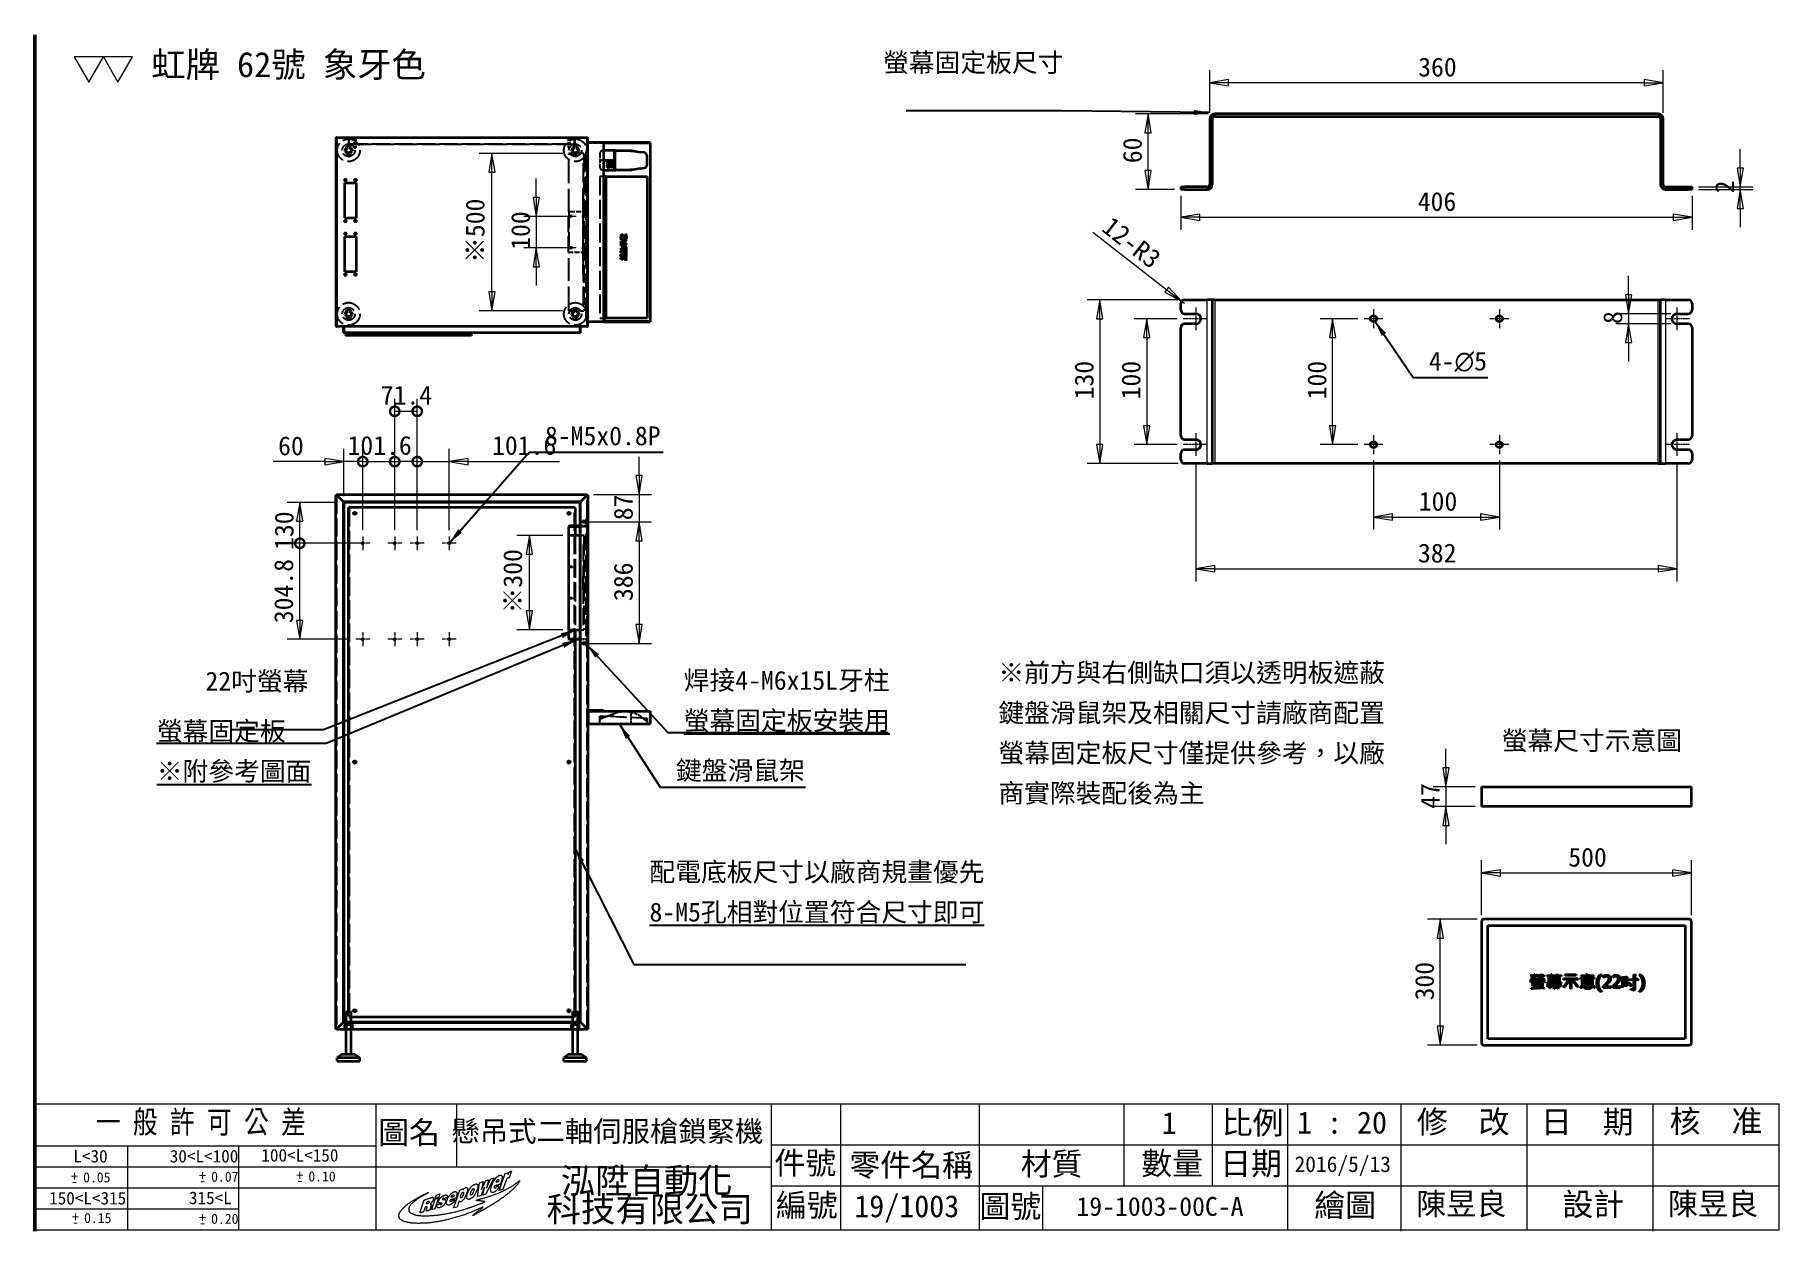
# Model space of a CAD drawing. Header units: millimetres. Extents: x 200 to 5740, y 200 to 4000.
import ezdxf
from ezdxf.enums import TextEntityAlignment as Align

# ---------------------------------------------------------------- set-up
doc = ezdxf.new("R2010")
doc.units = ezdxf.units.MM
doc.header["$LTSCALE"] = 20
doc.linetypes.add('CHAIN', pattern=[0.3543, 0.2362, -0.0295, 0.0591, -0.0295])
doc.linetypes.add('DASHED', pattern=[0.2067, 0.1654, -0.0413])
for name, color, linetype, lineweight in [('中心標記 (ISO)', 7, 'Continuous', 18), ('可見 (ISO)', 7, 'Continuous', 35), ('圖框 (ISO)', 7, 'Continuous', 50), ('圖框層', 7, 'Continuous', 20), ('標註 (ISO)', 7, 'Continuous', 18), ('標題 (ISO)', 7, 'Continuous', 50), ('窄部可見 (ISO)', 7, 'Continuous', 18), ('符號 (ISO)', 7, 'Continuous', 25), ('輪廓線層', 7, 'Continuous', 13), ('隱藏 (ISO)', 7, 'DASHED', 25)]:
    doc.layers.add(name, color=color, linetype=linetype, lineweight=lineweight)
doc.styles.add('STSL_56', font='kaiu.ttf')
doc.styles.add('STSL_59', font='kaiu.ttf')
doc.styles.add('STSL_62', font='kaiu.ttf')
doc.styles.add('STSL_65', font='kaiu.ttf')
doc.styles.add('文字型式124', font='kaiu.ttf')
doc.styles.add('文字型式61', font='kaiu.ttf')
doc.styles.add('文字型式65', font='kaiu.ttf')
doc.styles.add('文字型式68', font='kaiu.ttf', dxfattribs={"width": 0.8})
doc.styles.add('文字型式85', font='kaiu.ttf')
doc.styles.add('文字型式88', font='kaiu.ttf')
doc.styles.add('註記文字 (JIS)', font='kaiu.ttf')
doc.dimstyles.new('預設 (JIS)', dxfattribs={"dimscale": 20, "dimtxt": 3, "dimasz": 3, "dimexe": 2, "dimexo": 1, "dimgap": 0.8, "dimtad": 1, "dimrnd": 1e-08, "dimdsep": 46, "dimtxsty": '註記文字 (JIS)', "dimblk": 'Filled-1', "dimcen": 0.09, "dimdle": 10, "dimclrd": 256, "dimclre": 256, "dimclrt": 256, "dimadec": 0, "dimazin": 2, "dimtfac": 0.833333, "dimtmove": 0, "dimatfit": 3, "dimfxl": 0, "dimtolj": 1, "dimtzin": 0, "dimlwd": -1, "dimlwe": -1, "dimarcsym": 0})
doc.dimstyles.new('預設 (JIS)$7', dxfattribs={"dimscale": 20, "dimtxt": 3, "dimasz": 2.5, "dimexe": 2, "dimexo": 1, "dimgap": 0.8, "dimtad": 1, "dimrnd": 1e-08, "dimdsep": 46, "dimtxsty": '註記文字 (JIS)', "dimblk": 'Filled-1', "dimcen": 0.09, "dimdle": 10, "dimclrd": 256, "dimclre": 256, "dimclrt": 256, "dimadec": 0, "dimazin": 2, "dimtfac": 0.833333, "dimtmove": 0, "dimatfit": 3, "dimfxl": 0, "dimtolj": 1, "dimtzin": 0, "dimlwd": -1, "dimlwe": -1, "dimarcsym": 0})

msp = doc.modelspace()

# ---------------------------------------------------------------- texts
at = {"layer": '符號 (ISO)', "char_height": 59.99092, "attachment_point": 1, "style": '註記文字 (JIS)'}
for s, insert, width in [('\\f標楷體|b0|i0;螢幕固定板尺寸', (2894.034, 3942.268), 568.80279), ('\\f標楷體|b0|i0;22吋螢幕', (741.737, 1977.249), 325.03016), ('\\f標楷體|b0|i0;螢幕尺寸示意圖', (4858.89, 1788.173), 7531.4524), ('\\f標楷體|b0|i0;鍵盤滑鼠架', (2236.266, 1693.414), 406.28772)]:
    msp.add_mtext(s, dxfattribs=dict(at, insert=insert, width=width))
at = {"layer": '符號 (ISO)', "attachment_point": 1, "style": '註記文字 (JIS)'}
for s, insert, char_height, width, line_spacing_factor in [('4-\\fAIGDT|b0|i0;\\H60.0000;n\\f標楷體|b0|i0;\\H59.9909;5', (4627.471, 2993.766), 59.99092, 191.01695, 0.524921), ('8-M5x0.8P', (1820.017, 2756.336), 59.9909, 369.31552, 0.524921), ('\\f標楷體|b0|i0;※前方與右側缺口須以透明板遮蔽\\P\\f標楷體|b0|i0;鍵盤滑鼠架及相關尺寸請廠商配置\\P\\f標楷體|b0|i0;螢幕固定板尺寸僅提供參考，以廠\\P\\f標楷體|b0|i0;商實際裝配後為主', (3260.371, 2004.173), 59.99092, 1282.16391, 1.275974), ('\\f標楷體|b0|i0;焊接4-M6x15L牙柱\\P\\L\\f標楷體|b0|i0;螢幕固定板安裝用', (2260.805, 1979.576), 59.99092, 650.06032, 1.275974), ('\\f標楷體|b0|i0;螢幕固定板\\P\\L\\f標楷體|b0|i0;※附參考圖面', (587.263, 1818.568), 59.99092, 487.54525, 1.275974), ('\\f標楷體|b0|i0;配電底板尺寸以廠商規畫優先\\P\\L\\f標楷體|b0|i0;8-M5孔相對位置符合尺寸即可', (2152.204, 1371.142), 59.99092, 1056.34804, 1.275974)]:
    msp.add_mtext(s, dxfattribs=dict(at, insert=insert, char_height=char_height, width=width, line_spacing_factor=line_spacing_factor))

# ---------------------------------------------------------------- blocks, each defined once
blk = doc.blocks.new('圖框 預設圖框')
at = {"layer": '圖框 (ISO)', "flags": 128}
blk.add_lwpolyline([(10, 10), (10, 200)], dxfattribs=at)
blk = doc.blocks.new('標題欄框 ISO')
at = {"layer": '圖框層', "color": 7}
for p, q in [((96.83, 201.31), (92.21, 201.31)), ((92.21, 201.31), (94.52, 197.31)), ((94.52, 197.31), (96.83, 201.31)), ((101.44, 201.31), (96.83, 201.31)), ((96.83, 201.31), (99.13, 197.31)), ((99.13, 197.31), (101.44, 201.31)), ((85.95, 35.03), (362.95, 35.03)), ((85.95, 15.04), (85.95, 35.03)), ((140.14, 15.04), (140.14, 35.03)), ((152.95, 25.03), (152.95, 35.03)), ((202.95, 15.04), (202.95, 35.03)), ((213.95, 15.04), (213.95, 35.03)), ((235.95, 15.04), (235.95, 35.03)), ((258.95, 22.03), (258.95, 35.03)), ((272.95, 22.03), (272.95, 35.03)), ((284.95, 15.04), (284.95, 35.03)), ((302.95, 14.81), (302.95, 35.03)), ((322.95, 15.04), (322.95, 35.03)), ((342.95, 14.81), (342.95, 35.03)), ((362.95, 15.04), (362.95, 35.04)), ((85.95, 28.37), (140.14, 28.37)), ((100.73, 15.04), (100.73, 28.37)), ((118.35, 15.04), (118.35, 28.37)), ((202.95, 28.53), (362.95, 28.53)), ((85.95, 25.03), (202.95, 25.03)), ((85.95, 21.7), (140.14, 21.7)), ((202.95, 22.03), (362.95, 22.03)), ((246.01, 15.04), (246.01, 22.03)), ((85.95, 18.37), (118.35, 18.37)), ((85.95, 15.03), (362.95, 15.03))]:
    blk.add_line(p, q, dxfattribs=at)
at = {"layer": '輪廓線層', "color": 116}
for p, q in [((155.6, 22.15), (155.63, 22.16)), ((155.63, 22.16), (155.66, 22.18)), ((155.66, 22.18), (155.68, 22.19)), ((155.68, 22.19), (155.71, 22.2)), ((155.71, 22.2), (155.73, 22.21)), ((155.73, 22.21), (155.75, 22.22)), ((155.75, 22.22), (155.77, 22.23)), ((155.77, 22.23), (155.79, 22.24)), ((155.79, 22.24), (155.81, 22.25)), ((155.81, 22.25), (155.82, 22.26)), ((155.82, 22.26), (155.84, 22.26)), ((155.84, 22.26), (155.85, 22.27)), ((155.85, 22.27), (155.86, 22.28)), ((155.86, 22.28), (155.88, 22.28)), ((155.88, 22.28), (155.9, 22.29)), ((155.9, 22.29), (155.91, 22.29)), ((155.91, 22.29), (155.93, 22.3)), ((155.93, 22.3), (155.95, 22.3)), ((155.95, 22.3), (155.97, 22.3)), ((155.97, 22.3), (155.99, 22.3)), ((155.99, 22.3), (156.01, 22.3)), ((156.01, 22.3), (156.02, 22.31)), ((156.02, 22.31), (156.04, 22.3)), ((156.04, 22.3), (156.06, 22.3)), ((156.06, 22.3), (156.08, 22.3)), ((156.08, 22.3), (156.09, 22.3)), ((156.09, 22.3), (156.11, 22.29)), ((156.11, 22.29), (156.12, 22.28)), ((156.12, 22.28), (156.14, 22.27)), ((156.14, 22.27), (156.16, 22.26)), ((156.16, 22.26), (156.17, 22.25)), ((156.17, 22.25), (156.19, 22.24)), ((156.19, 22.24), (156.2, 22.22)), ((156.2, 22.22), (156.21, 22.21)), ((156.21, 22.21), (156.23, 22.19)), ((156.23, 20.32), (156.58, 22.48)), ((156.23, 22.19), (156.24, 22.17)), ((156.24, 22.17), (156.25, 22.14)), ((156.58, 22.48), (157.16, 22.68)), ((156.86, 21.4), (157.54, 22.83)), ((157.16, 22.68), (156.86, 21.4)), ((157.54, 22.83), (157.98, 22.97)), ((158.83, 23.28), (157.58, 20.67)), ((157.66, 21.63), (158.29, 23.08)), ((157.98, 22.97), (157.66, 21.63)), ((158.29, 23.08), (158.83, 23.28)), ((158.52, 22.13), (158.54, 22.2)), ((158.54, 22.2), (158.57, 22.26)), ((158.57, 22.26), (158.6, 22.33)), ((158.6, 22.33), (158.63, 22.4)), ((158.63, 22.4), (158.66, 22.46)), ((158.66, 22.46), (158.69, 22.53)), ((158.69, 22.53), (158.72, 22.59)), ((158.72, 22.59), (158.75, 22.65)), ((158.75, 22.65), (158.79, 22.72)), ((158.79, 22.72), (158.83, 22.78)), ((158.83, 22.78), (158.86, 22.84)), ((158.86, 22.84), (158.9, 22.9)), ((158.9, 22.9), (158.94, 22.96)), ((158.94, 22.96), (158.98, 23.02)), ((158.98, 23.02), (159.02, 23.07)), ((159.02, 23.07), (159.06, 23.12)), ((159.06, 23.12), (159.1, 23.17)), ((159.1, 23.17), (159.14, 23.21)), ((159.14, 23.21), (159.17, 23.25)), ((159.17, 23.25), (159.2, 23.29)), ((159.19, 22.63), (159.2, 22.64)), ((159.19, 22.61), (159.19, 22.63)), ((159.19, 22.6), (159.19, 22.61)), ((159.19, 22.59), (159.19, 22.6)), ((159.19, 22.58), (159.19, 22.59)), ((159.2, 22.57), (159.19, 22.58)), ((159.2, 23.29), (159.23, 23.32)), ((159.2, 22.64), (159.21, 22.66)), ((159.21, 22.57), (159.2, 22.57)), ((159.21, 22.66), (159.22, 22.68)), ((159.22, 22.56), (159.21, 22.57)), ((159.22, 22.68), (159.23, 22.7)), ((159.23, 22.56), (159.22, 22.56)), ((159.23, 23.32), (159.26, 23.35)), ((159.23, 22.7), (159.24, 22.72)), ((159.24, 22.56), (159.23, 22.56)), ((159.24, 22.72), (159.25, 22.74)), ((159.26, 22.56), (159.24, 22.56)), ((159.25, 22.74), (159.26, 22.76)), ((159.26, 23.35), (159.28, 23.38)), ((159.26, 22.76), (159.27, 22.78)), ((159.27, 22.57), (159.26, 22.56)), ((159.27, 22.78), (159.28, 22.8)), ((159.28, 22.57), (159.27, 22.57)), ((159.28, 23.38), (159.31, 23.4)), ((159.28, 22.8), (159.29, 22.82)), ((159.3, 22.57), (159.28, 22.57)), ((159.29, 22.82), (159.3, 22.84)), ((159.3, 22.84), (159.31, 22.85)), ((159.31, 22.58), (159.3, 22.57)), ((159.31, 23.4), (159.33, 23.43)), ((159.31, 22.85), (159.33, 22.87)), ((159.33, 22.58), (159.31, 22.58)), ((159.33, 23.43), (159.35, 23.45)), ((159.33, 22.87), (159.34, 22.89)), ((159.35, 22.59), (159.33, 22.58)), ((159.34, 22.89), (159.35, 22.91)), ((159.35, 23.45), (159.38, 23.47)), ((159.35, 22.91), (159.37, 22.92)), ((159.36, 22.6), (159.35, 22.59)), ((159.38, 22.6), (159.36, 22.6)), ((159.37, 22.92), (159.38, 22.94)), ((159.38, 23.47), (159.4, 23.49)), ((159.38, 22.94), (159.4, 22.95)), ((159.4, 22.61), (159.38, 22.6)), ((159.4, 23.49), (159.43, 23.51)), ((159.4, 22.95), (159.41, 22.96)), ((159.41, 22.61), (159.4, 22.61)), ((159.41, 22.96), (159.43, 22.97)), ((159.43, 22.62), (159.41, 22.61)), ((159.43, 23.51), (159.46, 23.53)), ((159.43, 22.97), (159.44, 22.98)), ((159.45, 22.63), (159.43, 22.62)), ((159.44, 22.98), (159.46, 22.99)), ((159.47, 22.63), (159.45, 22.63)), ((159.46, 23.53), (159.49, 23.55)), ((159.46, 22.99), (159.47, 23)), ((159.47, 23), (159.48, 23)), ((159.48, 22.64), (159.47, 22.63)), ((159.48, 23), (159.5, 23.01)), ((159.5, 22.65), (159.48, 22.64)), ((159.49, 23.55), (159.51, 23.56)), ((159.5, 23.01), (159.51, 23.01)), ((159.51, 22.65), (159.5, 22.65)), ((159.54, 22.16), (159.5, 22.15)), ((159.51, 23.56), (159.54, 23.58)), ((159.51, 23.01), (159.52, 23.01)), ((159.53, 22.66), (159.51, 22.65)), ((159.52, 23.01), (159.53, 23.01)), ((159.53, 23.01), (159.54, 23.01)), ((159.54, 22.67), (159.53, 22.66)), ((159.54, 23.58), (159.57, 23.6)), ((159.54, 23.01), (159.55, 23.01)), ((159.55, 22.68), (159.54, 22.67)), ((159.58, 22.18), (159.54, 22.16)), ((159.55, 23.01), (159.56, 23.01)), ((159.56, 22.69), (159.55, 22.68)), ((159.56, 23.01), (159.57, 23)), ((159.57, 22.7), (159.56, 22.69)), ((159.57, 23.6), (159.6, 23.61)), ((159.57, 23), (159.58, 23)), ((159.58, 22.72), (159.57, 22.71)), ((159.57, 22.71), (159.57, 22.7)), ((159.58, 23), (159.58, 23)), ((159.58, 23), (159.59, 22.99)), ((159.59, 22.73), (159.58, 22.72)), ((159.62, 22.19), (159.58, 22.18)), ((159.59, 22.99), (159.6, 22.98)), ((159.6, 22.78), (159.59, 22.77)), ((159.59, 22.77), (159.59, 22.75)), ((159.59, 22.75), (159.59, 22.73)), ((159.6, 23.61), (159.62, 23.63)), ((159.6, 22.98), (159.6, 22.98)), ((159.6, 22.98), (159.6, 22.97)), ((159.6, 22.97), (159.61, 22.97)), ((159.61, 22.86), (159.6, 22.84)), ((159.6, 22.84), (159.6, 22.82)), ((159.6, 22.82), (159.6, 22.8)), ((159.6, 22.8), (159.6, 22.78)), ((159.61, 22.97), (159.61, 22.96)), ((159.61, 22.96), (159.61, 22.95)), ((159.61, 22.95), (159.61, 22.94)), ((159.61, 22.94), (159.61, 22.93)), ((159.61, 22.93), (159.61, 22.91)), ((159.61, 22.91), (159.61, 22.9)), ((159.61, 22.9), (159.61, 22.88)), ((159.61, 22.88), (159.61, 22.86)), ((159.62, 23.63), (159.65, 23.64)), ((159.65, 22.19), (159.62, 22.19)), ((159.65, 23.64), (159.67, 23.65)), ((159.69, 22.2), (159.65, 22.19)), ((159.67, 23.65), (159.7, 23.66)), ((159.71, 22.21), (159.69, 22.2)), ((159.7, 21.28), (160.64, 23.94)), ((159.7, 23.66), (159.72, 23.67)), ((159.74, 22.21), (159.71, 22.21)), ((159.72, 23.67), (159.74, 23.68)), ((159.74, 23.68), (159.77, 23.69)), ((159.76, 22.22), (159.74, 22.21)), ((159.79, 22.23), (159.76, 22.22)), ((159.77, 23.69), (159.79, 23.7)), ((159.79, 23.7), (159.81, 23.7)), ((159.8, 22.23), (159.79, 22.23)), ((159.82, 22.24), (159.8, 22.23)), ((159.81, 23.7), (159.83, 23.7)), ((159.84, 22.24), (159.82, 22.24)), ((159.83, 23.7), (159.85, 23.71)), ((159.85, 22.25), (159.84, 22.24)), ((159.85, 23.71), (159.87, 23.71)), ((159.86, 22.26), (159.85, 22.25)), ((159.87, 22.27), (159.86, 22.26)), ((159.87, 23.71), (159.89, 23.71)), ((159.88, 22.28), (159.87, 22.27)), ((159.89, 22.29), (159.88, 22.28)), ((159.89, 23.71), (159.91, 23.71)), ((159.9, 22.3), (159.89, 22.29)), ((159.91, 22.33), (159.9, 22.32)), ((159.9, 22.32), (159.9, 22.3)), ((159.91, 23.71), (159.93, 23.71)), ((159.92, 22.35), (159.91, 22.33)), ((159.93, 22.38), (159.92, 22.35)), ((159.93, 23.71), (159.94, 23.7)), ((159.94, 22.4), (159.93, 22.38)), ((159.94, 23.7), (159.96, 23.7)), ((159.95, 22.43), (159.94, 22.4)), ((159.96, 22.49), (159.95, 22.46)), ((159.95, 22.46), (159.95, 22.43)), ((159.96, 23.7), (159.98, 23.7)), ((159.97, 22.52), (159.96, 22.49)), ((159.98, 22.55), (159.97, 22.52)), ((159.98, 23.7), (159.99, 23.69)), ((160, 22.59), (159.98, 22.55)), ((159.99, 23.69), (160, 23.69)), ((160, 23.69), (160.02, 23.68)), ((160.01, 22.62), (160, 22.59)), ((160.02, 22.66), (160.01, 22.62)), ((160.02, 23.68), (160.03, 23.67)), ((160.03, 22.7), (160.02, 22.66)), ((160.03, 23.67), (160.04, 23.66)), ((160.04, 22.74), (160.03, 22.7)), ((160.04, 23.66), (160.05, 23.65)), ((160.05, 22.78), (160.04, 22.74)), ((160.05, 23.65), (160.07, 23.64)), ((160.06, 22.81), (160.05, 22.78)), ((160.08, 22.85), (160.06, 22.81)), ((160.07, 23.64), (160.08, 23.63)), ((160.08, 23.63), (160.09, 23.62)), ((160.09, 22.89), (160.08, 22.85)), ((160.09, 23.62), (160.1, 23.6)), ((160.1, 22.95), (160.09, 22.92)), ((160.09, 22.92), (160.09, 22.89)), ((160.1, 23.6), (160.11, 23.59)), ((160.11, 22.99), (160.1, 22.95)), ((160.11, 23.59), (160.11, 23.57)), ((160.11, 23.57), (160.12, 23.55)), ((160.11, 23.49), (160.11, 23.46)), ((160.12, 23.02), (160.11, 22.99)), ((160.12, 23.55), (160.13, 23.53)), ((160.13, 23.09), (160.12, 23.06)), ((160.12, 23.06), (160.12, 23.02)), ((160.13, 23.53), (160.13, 23.51)), ((160.13, 23.51), (160.14, 23.49)), ((160.14, 23.16), (160.13, 23.12)), ((160.13, 23.12), (160.13, 23.09)), ((160.14, 23.47), (160.15, 23.45)), ((160.15, 23.22), (160.14, 23.19)), ((160.14, 23.19), (160.14, 23.16)), ((160.15, 23.45), (160.15, 23.42)), ((160.15, 23.42), (160.15, 23.4)), ((160.15, 23.4), (160.15, 23.37)), ((160.15, 23.37), (160.15, 23.34)), ((160.15, 23.34), (160.15, 23.32)), ((160.15, 23.32), (160.15, 23.29)), ((160.15, 23.29), (160.15, 23.25)), ((160.15, 23.25), (160.15, 23.22)), ((160.56, 22.3), (160.27, 21.43)), ((160.66, 22.61), (160.56, 22.3)), ((160.64, 23.94), (161.16, 24.13)), ((160.78, 22.9), (160.66, 22.61)), ((160.92, 23.11), (160.78, 22.9)), ((161.06, 23.2), (160.92, 23.11)), ((161.17, 23.22), (161.06, 23.2)), ((161.16, 24.13), (161.08, 23.83)), ((161.08, 23.83), (161.24, 24.12)), ((161.25, 23.25), (161.17, 23.22)), ((161.24, 24.12), (161.44, 24.29)), ((161.65, 24.38), (161.25, 23.25)), ((161.44, 24.29), (161.65, 24.38)), ((147.64, 19.37), (147.65, 19.41)), ((147.65, 19.41), (147.67, 19.45)), ((147.67, 19.45), (147.68, 19.48)), ((147.68, 19.48), (147.69, 19.52)), ((147.69, 19.52), (147.7, 19.55)), ((147.7, 19.55), (147.71, 19.58)), ((147.71, 19.58), (147.72, 19.6)), ((147.72, 19.6), (147.73, 19.63)), ((147.73, 19.65), (147.74, 19.67)), ((147.73, 19.63), (147.73, 19.65)), ((147.74, 19.67), (147.75, 19.68)), ((147.75, 19.7), (147.76, 19.71)), ((147.75, 19.68), (147.75, 19.7)), ((147.76, 19.71), (147.77, 19.72)), ((147.77, 19.72), (147.78, 19.73)), ((147.78, 19.73), (147.8, 19.74)), ((147.8, 19.74), (147.83, 19.76)), ((147.83, 19.76), (147.87, 19.77)), ((147.87, 19.77), (147.93, 19.8)), ((147.93, 19.8), (148, 19.82)), ((148, 19.82), (148.08, 19.85)), ((148.08, 19.85), (148.18, 19.89)), ((148.18, 19.89), (148.29, 19.93)), ((148.18, 19.39), (148.19, 19.41)), ((148.18, 19.38), (148.18, 19.39)), ((148.19, 19.41), (148.2, 19.42)), ((148.2, 19.42), (148.22, 19.44)), ((148.22, 19.44), (148.23, 19.45)), ((148.23, 19.45), (148.25, 19.47)), ((148.25, 19.47), (148.27, 19.48)), ((148.27, 19.48), (148.29, 19.49)), ((148.29, 19.93), (148.4, 19.97)), ((148.29, 19.49), (148.31, 19.5)), ((148.31, 19.5), (148.33, 19.51)), ((148.33, 19.51), (148.36, 19.52)), ((148.36, 19.52), (148.38, 19.53)), ((148.38, 19.53), (148.4, 19.54)), ((148.4, 19.97), (148.51, 20.01)), ((148.4, 19.54), (148.43, 19.54)), ((148.43, 19.54), (148.45, 19.55)), ((148.45, 19.55), (148.47, 19.55)), ((148.47, 19.55), (148.48, 19.55)), ((148.48, 19.55), (148.5, 19.56)), ((148.5, 19.56), (148.52, 19.56)), ((148.51, 20.01), (148.62, 20.05)), ((148.52, 19.56), (148.53, 19.55)), ((148.53, 19.55), (148.55, 19.55)), ((148.55, 19.55), (148.56, 19.55)), ((148.56, 19.55), (148.57, 19.55)), ((148.57, 19.55), (148.58, 19.55)), ((148.58, 19.41), (148.57, 19.4)), ((148.57, 19.4), (148.57, 19.38)), ((148.58, 19.55), (148.59, 19.54)), ((148.59, 19.44), (148.58, 19.42)), ((148.58, 19.42), (148.58, 19.41)), ((148.59, 19.54), (148.59, 19.53)), ((148.59, 19.53), (148.6, 19.53)), ((148.6, 19.47), (148.59, 19.45)), ((148.59, 19.45), (148.59, 19.44)), ((148.6, 19.53), (148.6, 19.52)), ((148.6, 19.52), (148.6, 19.51)), ((148.6, 19.51), (148.6, 19.5)), ((148.6, 19.5), (148.6, 19.49)), ((148.6, 19.49), (148.6, 19.48)), ((148.6, 19.48), (148.6, 19.47)), ((148.62, 20.05), (148.72, 20.09)), ((148.72, 20.09), (148.81, 20.12)), ((148.81, 20.12), (148.88, 20.14)), ((148.88, 20.14), (148.94, 20.16)), ((148.92, 18.21), (149.49, 19.91)), ((148.94, 20.16), (148.98, 20.17)), ((148.98, 19.41), (148.97, 19.39)), ((148.98, 20.17), (149.02, 20.18)), ((149, 19.43), (148.98, 19.41)), ((149.02, 19.46), (149, 19.43)), ((149.02, 20.18), (149.04, 20.19)), ((149.03, 19.48), (149.02, 19.46)), ((149.05, 19.51), (149.03, 19.48)), ((149.04, 20.19), (149.06, 20.19)), ((149.06, 19.53), (149.05, 19.51)), ((149.06, 20.19), (149.07, 20.19)), ((149.08, 19.56), (149.06, 19.53)), ((149.07, 20.19), (149.09, 20.19)), ((149.09, 19.58), (149.08, 19.56)), ((149.09, 20.19), (149.1, 20.19)), ((149.1, 19.6), (149.09, 19.58)), ((149.1, 20.19), (149.11, 20.19)), ((149.12, 19.63), (149.1, 19.6)), ((149.11, 20.19), (149.12, 20.18)), ((149.12, 20.18), (149.13, 20.18)), ((149.13, 19.65), (149.12, 19.63)), ((149.13, 20.18), (149.14, 20.17)), ((149.14, 19.67), (149.13, 19.65)), ((149.14, 20.17), (149.15, 20.17)), ((149.15, 19.69), (149.14, 19.67)), ((149.15, 20.17), (149.16, 20.16)), ((149.16, 19.71), (149.15, 19.69)), ((149.16, 20.16), (149.16, 20.16)), ((149.16, 20.16), (149.17, 20.15)), ((149.17, 19.73), (149.16, 19.71)), ((149.17, 20.15), (149.18, 20.14)), ((149.18, 19.76), (149.17, 19.73)), ((149.18, 20.14), (149.19, 20.13)), ((149.19, 19.78), (149.18, 19.76)), ((149.19, 20.13), (149.2, 20.11)), ((149.2, 19.8), (149.19, 19.78)), ((149.2, 20.11), (149.2, 20.1)), ((149.2, 20.1), (149.21, 20.09)), ((149.21, 19.82), (149.2, 19.8)), ((149.21, 20.09), (149.22, 20.08)), ((149.22, 19.86), (149.21, 19.84)), ((149.21, 19.84), (149.21, 19.82)), ((149.22, 20.08), (149.22, 20.06)), ((149.22, 20.06), (149.22, 20.05)), ((149.22, 20.05), (149.23, 20.03)), ((149.23, 19.93), (149.22, 19.91)), ((149.22, 19.91), (149.22, 19.89)), ((149.22, 19.89), (149.22, 19.86)), ((149.23, 20.03), (149.23, 20.02)), ((149.23, 20.02), (149.23, 20)), ((149.23, 20), (149.23, 19.98)), ((149.23, 19.98), (149.23, 19.96)), ((149.23, 19.96), (149.23, 19.95)), ((149.23, 19.95), (149.23, 19.93)), ((150.06, 20.11), (149.45, 18.37)), ((149.49, 19.91), (150.06, 20.11)), ((149.53, 20.03), (149.69, 20.54)), ((150.09, 20.23), (149.53, 20.03)), ((149.69, 20.54), (150.26, 20.74)), ((150.05, 19.48), (150.06, 19.49)), ((150.05, 19.46), (150.05, 19.48)), ((150.05, 19.45), (150.05, 19.46)), ((150.05, 19.43), (150.05, 19.45)), ((150.05, 19.42), (150.05, 19.43)), ((150.05, 19.4), (150.05, 19.42)), ((150.06, 19.39), (150.05, 19.4)), ((150.06, 19.54), (150.07, 19.55)), ((150.06, 19.52), (150.06, 19.54)), ((150.06, 19.51), (150.06, 19.52)), ((150.06, 19.49), (150.06, 19.51)), ((150.06, 19.38), (150.06, 19.39)), ((150.07, 19.58), (150.08, 19.6)), ((150.07, 19.57), (150.07, 19.58)), ((150.07, 19.55), (150.07, 19.57)), ((150.08, 19.61), (150.09, 19.62)), ((150.08, 19.6), (150.08, 19.61)), ((150.26, 20.74), (150.09, 20.23)), ((150.09, 19.64), (150.1, 19.65)), ((150.09, 19.63), (150.09, 19.64)), ((150.09, 19.62), (150.09, 19.63)), ((150.1, 19.67), (150.11, 19.68)), ((150.1, 19.65), (150.1, 19.67)), ((150.11, 19.69), (150.12, 19.7)), ((150.11, 19.68), (150.11, 19.69)), ((150.12, 19.71), (150.13, 19.73)), ((150.12, 19.7), (150.12, 19.71)), ((150.13, 19.74), (150.14, 19.76)), ((150.13, 19.73), (150.13, 19.74)), ((150.14, 19.76), (150.15, 19.78)), ((150.15, 19.78), (150.16, 19.8)), ((150.16, 19.8), (150.17, 19.82)), ((150.17, 19.82), (150.18, 19.84)), ((150.18, 19.84), (150.19, 19.86)), ((150.19, 19.86), (150.2, 19.88)), ((150.2, 19.88), (150.21, 19.9)), ((150.21, 19.9), (150.22, 19.92)), ((150.22, 19.92), (150.23, 19.94)), ((150.23, 19.94), (150.25, 19.96)), ((150.25, 19.96), (150.26, 19.98)), ((150.26, 19.98), (150.28, 20)), ((150.28, 20), (150.29, 20.02)), ((150.29, 20.02), (150.31, 20.05)), ((150.31, 20.05), (150.33, 20.07)), ((150.33, 20.07), (150.35, 20.09)), ((150.35, 20.09), (150.37, 20.11)), ((150.37, 20.11), (150.39, 20.13)), ((150.39, 20.13), (150.41, 20.16)), ((150.41, 20.16), (150.43, 20.18)), ((150.43, 20.18), (150.46, 20.2)), ((150.46, 20.2), (150.48, 20.22)), ((150.48, 20.22), (150.5, 20.24)), ((150.5, 20.24), (150.53, 20.26)), ((150.53, 20.26), (150.55, 20.28)), ((150.55, 20.28), (150.58, 20.3)), ((150.58, 20.3), (150.6, 20.32)), ((150.6, 20.32), (150.63, 20.33)), ((150.63, 20.33), (150.65, 20.35)), ((150.65, 20.35), (150.67, 20.36)), ((150.67, 19.92), (150.66, 19.91)), ((150.66, 19.91), (150.66, 19.9)), ((150.66, 19.9), (150.66, 19.9)), ((150.66, 19.9), (150.67, 19.89)), ((150.67, 20.36), (150.7, 20.37)), ((150.68, 19.96), (150.67, 19.95)), ((150.67, 19.95), (150.67, 19.94)), ((150.67, 19.94), (150.67, 19.93)), ((150.67, 19.93), (150.67, 19.92)), ((150.67, 19.89), (150.67, 19.88)), ((150.67, 19.88), (150.67, 19.87)), ((150.67, 19.87), (150.67, 19.86)), ((150.67, 19.86), (150.68, 19.86)), ((150.69, 19.98), (150.68, 19.97)), ((150.68, 19.97), (150.68, 19.96)), ((150.68, 19.86), (150.68, 19.85)), ((150.68, 19.85), (150.69, 19.84)), ((150.7, 19.99), (150.69, 19.99)), ((150.69, 19.99), (150.69, 19.98)), ((150.69, 19.84), (150.7, 19.84)), ((150.7, 20.37), (150.72, 20.39)), ((150.71, 20), (150.7, 19.99)), ((150.7, 19.84), (150.71, 19.83)), ((150.72, 20.02), (150.71, 20.01)), ((150.71, 20.01), (150.71, 20)), ((150.71, 19.83), (150.72, 19.83)), ((150.72, 20.39), (150.74, 20.4)), ((150.73, 20.03), (150.72, 20.02)), ((150.72, 19.83), (150.73, 19.83)), ((150.74, 20.04), (150.73, 20.03)), ((150.73, 19.83), (150.75, 19.82)), ((150.74, 20.4), (150.76, 20.41)), ((150.75, 20.04), (150.74, 20.04)), ((150.76, 20.05), (150.75, 20.04)), ((150.75, 19.82), (150.77, 19.82)), ((150.76, 20.41), (150.78, 20.42)), ((150.77, 20.06), (150.76, 20.05)), ((150.78, 20.06), (150.77, 20.06)), ((150.77, 19.82), (150.79, 19.82)), ((150.78, 20.42), (150.8, 20.42)), ((150.79, 20.07), (150.78, 20.06)), ((150.8, 20.07), (150.79, 20.07)), ((150.79, 19.82), (150.82, 19.82)), ((150.8, 20.42), (150.82, 20.43)), ((150.81, 20.07), (150.8, 20.07)), ((150.82, 20.08), (150.81, 20.07)), ((150.82, 20.43), (150.84, 20.44)), ((150.83, 20.08), (150.82, 20.08)), ((150.82, 19.82), (150.84, 19.82)), ((150.84, 20.08), (150.83, 20.08)), ((150.84, 20.44), (150.86, 20.45)), ((150.85, 20.08), (150.84, 20.08)), ((150.84, 19.82), (150.87, 19.82)), ((150.86, 20.07), (150.85, 20.08)), ((150.85, 20.08), (150.85, 20.08)), ((150.86, 20.45), (150.88, 20.46)), ((150.87, 20.07), (150.86, 20.07)), ((150.88, 20.07), (150.87, 20.07)), ((150.87, 19.82), (150.9, 19.82)), ((150.88, 20.46), (150.9, 20.47)), ((150.88, 20.06), (150.88, 20.07)), ((150.89, 20.06), (150.88, 20.06)), ((150.89, 20.05), (150.89, 20.06)), ((150.9, 20.04), (150.89, 20.05)), ((150.9, 20.47), (150.92, 20.47)), ((150.9, 20.03), (150.9, 20.04)), ((150.9, 20.02), (150.9, 20.03)), ((150.9, 20.01), (150.9, 20.02)), ((150.91, 20), (150.9, 20.01)), ((150.9, 19.82), (150.93, 19.82)), ((150.92, 19.99), (150.91, 20)), ((150.91, 20), (150.91, 20)), ((150.92, 20.47), (150.94, 20.48)), ((150.94, 19.98), (150.92, 19.99)), ((150.93, 19.82), (150.95, 19.83)), ((150.94, 20.48), (150.96, 20.49)), ((150.96, 19.98), (150.94, 19.98)), ((150.95, 19.83), (150.98, 19.82)), ((150.96, 20.49), (150.98, 20.5)), ((150.99, 19.99), (150.96, 19.98)), ((150.98, 20.5), (151, 20.5)), ((150.98, 19.82), (151, 19.82)), ((151.02, 19.99), (150.99, 19.99)), ((151, 20.5), (151.02, 20.51)), ((151, 19.82), (151.03, 19.82)), ((151.02, 20.51), (151.04, 20.52)), ((151.06, 20), (151.02, 19.99)), ((151.03, 19.82), (151.05, 19.82)), ((151.04, 20.52), (151.05, 20.52)), ((151.05, 20.52), (151.07, 20.53)), ((151.05, 19.82), (151.07, 19.82)), ((151.1, 20.02), (151.06, 20)), ((151.07, 20.53), (151.09, 20.53)), ((151.07, 19.82), (151.09, 19.82)), ((151.09, 20.53), (151.1, 20.54)), ((151.09, 19.82), (151.1, 19.81)), ((151.1, 20.54), (151.12, 20.54)), ((151.15, 20.03), (151.1, 20.02)), ((151.1, 19.81), (151.12, 19.81)), ((151.12, 20.54), (151.13, 20.54)), ((151.12, 19.81), (151.13, 19.8)), ((151.13, 20.54), (151.15, 20.55)), ((151.13, 19.8), (151.14, 19.8)), ((151.14, 19.8), (151.15, 19.79)), ((151.15, 20.55), (151.16, 20.55)), ((151.2, 20.05), (151.15, 20.03)), ((151.15, 19.79), (151.16, 19.79)), ((151.16, 20.55), (151.17, 20.55)), ((151.16, 19.79), (151.17, 19.78)), ((151.17, 19.41), (151.16, 19.39)), ((151.17, 20.55), (151.18, 20.55)), ((151.17, 19.78), (151.17, 19.77)), ((151.17, 19.77), (151.18, 19.76)), ((151.18, 19.44), (151.17, 19.41)), ((151.18, 20.55), (151.19, 20.55)), ((151.18, 19.76), (151.18, 19.75)), ((151.18, 19.75), (151.19, 19.74)), ((151.19, 19.46), (151.18, 19.44)), ((151.19, 20.55), (151.2, 20.55)), ((151.19, 19.74), (151.19, 19.73)), ((151.19, 19.73), (151.2, 19.72)), ((151.2, 19.49), (151.19, 19.48)), ((151.19, 19.48), (151.19, 19.46)), ((151.2, 20.55), (151.21, 20.55)), ((151.24, 20.07), (151.2, 20.05)), ((151.2, 19.72), (151.2, 19.71)), ((151.2, 19.71), (151.2, 19.69)), ((151.2, 19.69), (151.2, 19.68)), ((151.2, 19.68), (151.21, 19.67)), ((151.21, 19.54), (151.2, 19.53)), ((151.2, 19.53), (151.2, 19.52)), ((151.2, 19.52), (151.2, 19.51)), ((151.2, 19.51), (151.2, 19.49)), ((151.21, 20.55), (151.22, 20.55)), ((151.21, 19.67), (151.21, 19.65)), ((151.21, 19.65), (151.21, 19.64)), ((151.21, 19.64), (151.21, 19.63)), ((151.21, 19.63), (151.21, 19.62)), ((151.21, 19.62), (151.21, 19.6)), ((151.21, 19.6), (151.21, 19.59)), ((151.21, 19.59), (151.21, 19.58)), ((151.21, 19.58), (151.21, 19.57)), ((151.21, 19.57), (151.21, 19.56)), ((151.21, 19.56), (151.21, 19.55)), ((151.21, 19.55), (151.21, 19.55)), ((151.21, 19.55), (151.21, 19.54)), ((151.22, 20.55), (151.23, 20.55)), ((151.23, 20.55), (151.24, 20.55)), ((151.24, 20.55), (151.25, 20.55)), ((151.28, 20.09), (151.24, 20.07)), ((151.25, 20.55), (151.26, 20.54)), ((151.26, 20.54), (151.27, 20.54)), ((151.27, 20.54), (151.28, 20.54)), ((151.28, 20.54), (151.29, 20.53)), ((151.32, 20.11), (151.28, 20.09)), ((151.29, 20.53), (151.3, 20.53)), ((151.3, 20.53), (151.31, 20.52)), ((151.31, 20.52), (151.32, 20.52)), ((151.32, 20.52), (151.33, 20.51)), ((151.35, 20.13), (151.32, 20.11)), ((151.32, 19.44), (151.33, 19.47)), ((151.32, 19.41), (151.32, 19.44)), ((151.32, 19.39), (151.32, 19.41)), ((151.33, 20.51), (151.34, 20.5)), ((151.33, 19.5), (151.34, 19.53)), ((151.33, 19.47), (151.33, 19.5)), ((151.34, 20.5), (151.35, 20.5)), ((151.34, 19.53), (151.35, 19.56)), ((151.35, 20.5), (151.36, 20.49)), ((151.37, 20.15), (151.35, 20.13)), ((151.35, 19.59), (151.36, 19.63)), ((151.35, 19.56), (151.35, 19.59)), ((151.36, 20.49), (151.37, 20.48)), ((151.36, 19.63), (151.37, 19.66)), ((151.37, 20.48), (151.38, 20.47)), ((151.38, 20.17), (151.37, 20.15)), ((151.37, 19.66), (151.38, 19.69)), ((151.38, 20.47), (151.39, 20.46)), ((151.39, 20.18), (151.38, 20.17)), ((151.38, 19.69), (151.39, 19.71)), ((151.39, 20.46), (151.39, 20.45)), ((151.39, 20.45), (151.4, 20.45)), ((151.4, 20.2), (151.39, 20.18)), ((151.39, 19.71), (151.4, 19.74)), ((151.4, 20.45), (151.4, 20.44)), ((151.4, 20.44), (151.4, 20.43)), ((151.4, 20.43), (151.41, 20.41)), ((151.41, 20.22), (151.4, 20.2)), ((151.4, 19.74), (151.41, 19.77)), ((151.41, 20.41), (151.41, 20.4)), ((151.41, 20.4), (151.41, 20.39)), ((151.41, 20.39), (151.41, 20.38)), ((151.41, 20.38), (151.41, 20.36)), ((151.41, 20.36), (151.41, 20.35)), ((151.41, 20.35), (151.41, 20.33)), ((151.41, 20.33), (151.41, 20.32)), ((151.41, 20.32), (151.41, 20.3)), ((151.41, 20.3), (151.41, 20.29)), ((151.41, 20.29), (151.41, 20.27)), ((151.41, 20.27), (151.41, 20.25)), ((151.41, 20.25), (151.41, 20.23)), ((151.41, 20.23), (151.41, 20.22)), ((151.41, 19.77), (151.42, 19.8)), ((151.42, 19.8), (151.43, 19.82)), ((151.43, 19.82), (151.44, 19.85)), ((151.44, 19.85), (151.45, 19.88)), ((151.45, 19.88), (151.46, 19.9)), ((151.46, 19.9), (151.47, 19.93)), ((151.47, 19.93), (151.48, 19.96)), ((151.48, 19.96), (151.5, 19.99)), ((151.5, 19.99), (151.51, 20.02)), ((151.51, 20.02), (151.53, 20.05)), ((151.53, 20.05), (151.54, 20.08)), ((151.54, 20.08), (151.56, 20.11)), ((151.56, 20.11), (151.58, 20.14)), ((151.58, 20.14), (151.6, 20.18)), ((151.6, 20.18), (151.61, 20.21)), ((151.61, 20.21), (151.63, 20.24)), ((151.63, 20.24), (151.65, 20.27)), ((151.65, 20.27), (151.67, 20.3)), ((151.67, 20.3), (151.69, 20.33)), ((151.69, 20.33), (151.71, 20.36)), ((151.71, 20.36), (151.74, 20.4)), ((151.74, 20.4), (151.77, 20.43)), ((151.77, 20.43), (151.8, 20.47)), ((151.8, 20.47), (151.83, 20.51)), ((151.83, 20.51), (151.86, 20.55)), ((151.86, 20.55), (151.9, 20.59)), ((151.87, 19.69), (151.86, 19.67)), ((151.86, 19.67), (151.86, 19.66)), ((151.86, 19.66), (151.86, 19.65)), ((151.86, 19.65), (151.86, 19.63)), ((151.86, 19.63), (151.86, 19.62)), ((151.86, 19.62), (151.86, 19.61)), ((151.86, 19.61), (151.86, 19.6)), ((151.86, 19.6), (151.86, 19.58)), ((151.86, 19.58), (151.86, 19.57)), ((151.86, 19.57), (151.86, 19.56)), ((151.86, 19.56), (151.86, 19.55)), ((151.86, 19.55), (151.86, 19.54)), ((151.86, 19.54), (151.87, 19.54)), ((151.88, 19.71), (151.87, 19.7)), ((151.87, 19.7), (151.87, 19.69)), ((151.87, 19.54), (151.87, 19.53)), ((151.87, 19.53), (151.88, 19.52)), ((151.89, 19.73), (151.88, 19.72)), ((151.88, 19.72), (151.88, 19.71)), ((151.88, 19.52), (151.89, 19.52)), ((151.9, 19.74), (151.89, 19.73)), ((151.89, 19.52), (151.89, 19.51)), ((151.89, 19.51), (151.9, 19.51)), ((151.9, 20.59), (151.94, 20.64)), ((151.91, 19.75), (151.9, 19.74)), ((151.9, 19.51), (151.91, 19.5)), ((151.92, 19.76), (151.91, 19.75)), ((151.91, 19.5), (151.92, 19.5)), ((151.94, 19.76), (151.92, 19.76)), ((151.92, 19.5), (151.93, 19.5)), ((151.93, 19.5), (151.94, 19.5)), ((151.94, 20.64), (151.98, 20.68)), ((151.96, 19.77), (151.94, 19.76)), ((151.94, 19.5), (151.96, 19.5)), ((151.98, 19.78), (151.96, 19.77)), ((151.96, 19.5), (151.97, 19.5)), ((151.97, 19.5), (151.98, 19.5)), ((151.98, 20.68), (152.02, 20.72)), ((152, 19.79), (151.98, 19.78)), ((151.98, 19.5), (152, 19.5)), ((152.03, 19.8), (152, 19.79)), ((152, 19.5), (152.01, 19.51)), ((152.01, 19.51), (152.02, 19.51)), ((152.02, 20.72), (152.06, 20.76)), ((152.02, 19.51), (152.04, 19.52)), ((152.05, 19.8), (152.03, 19.8)), ((152.04, 19.52), (152.05, 19.52)), ((152.08, 19.81), (152.05, 19.8)), ((152.05, 19.52), (152.07, 19.53)), ((152.06, 20.76), (152.1, 20.8)), ((152.07, 20.25), (152.08, 20.26)), ((152.07, 20.23), (152.07, 20.25)), ((152.07, 20.22), (152.07, 20.23)), ((152.07, 20.21), (152.07, 20.22)), ((152.07, 20.2), (152.07, 20.21)), ((152.07, 20.19), (152.07, 20.2)), ((152.08, 20.19), (152.07, 20.19)), ((152.07, 19.53), (152.08, 19.54)), ((152.08, 20.26), (152.09, 20.28)), ((152.09, 20.18), (152.08, 20.19)), ((152.11, 19.82), (152.08, 19.81)), ((152.08, 19.54), (152.1, 19.55)), ((152.09, 20.28), (152.1, 20.3)), ((152.1, 20.18), (152.09, 20.18)), ((152.1, 20.8), (152.14, 20.83)), ((152.1, 20.3), (152.11, 20.32)), ((152.11, 20.18), (152.1, 20.18)), ((152.1, 19.55), (152.11, 19.56)), ((152.11, 20.32), (152.12, 20.34)), ((152.12, 20.18), (152.11, 20.18)), ((152.15, 19.83), (152.11, 19.82)), ((152.11, 19.56), (152.12, 19.56)), ((152.12, 20.34), (152.13, 20.36)), ((152.13, 20.18), (152.12, 20.18)), ((152.12, 19.56), (152.14, 19.57)), ((152.13, 20.36), (152.14, 20.38)), ((152.14, 20.18), (152.13, 20.18)), ((152.14, 20.83), (152.18, 20.86)), ((152.14, 20.38), (152.15, 20.4)), ((152.16, 20.18), (152.14, 20.18)), ((152.14, 19.57), (152.15, 19.58)), ((152.15, 20.4), (152.16, 20.41)), ((152.18, 19.84), (152.15, 19.83)), ((152.15, 19.58), (152.16, 19.59)), ((152.16, 20.41), (152.18, 20.43)), ((152.17, 20.19), (152.16, 20.18)), ((152.16, 19.59), (152.17, 19.6)), ((152.19, 20.19), (152.17, 20.19)), ((152.17, 19.6), (152.18, 19.62)), ((152.18, 20.86), (152.21, 20.89)), ((152.18, 20.43), (152.19, 20.45)), ((152.21, 19.85), (152.18, 19.84)), ((152.18, 19.62), (152.19, 19.63)), ((152.19, 20.45), (152.2, 20.46)), ((152.2, 20.2), (152.19, 20.19)), ((152.19, 19.63), (152.2, 19.64)), ((152.2, 20.46), (152.21, 20.48)), ((152.21, 20.2), (152.2, 20.2)), ((152.2, 19.64), (152.21, 19.65)), ((152.21, 20.89), (152.25, 20.92)), ((152.21, 20.48), (152.23, 20.49)), ((152.22, 20.2), (152.21, 20.2)), ((152.25, 19.86), (152.21, 19.85)), ((152.21, 19.65), (152.22, 19.66)), ((152.24, 20.21), (152.22, 20.2)), ((152.22, 19.66), (152.22, 19.67)), ((152.22, 19.67), (152.23, 19.67)), ((152.23, 20.49), (152.24, 20.5)), ((152.23, 19.67), (152.24, 19.68)), ((152.24, 20.5), (152.26, 20.51)), ((152.25, 20.21), (152.24, 20.21)), ((152.24, 19.68), (152.24, 19.69)), ((152.24, 19.69), (152.25, 19.69)), ((152.25, 20.92), (152.28, 20.94)), ((152.26, 20.21), (152.25, 20.21)), ((152.29, 19.87), (152.25, 19.86)), ((152.25, 19.69), (152.26, 19.7)), ((152.26, 20.51), (152.27, 20.52)), ((152.27, 20.22), (152.26, 20.21)), ((152.26, 20.21), (152.26, 20.21)), ((152.26, 19.7), (152.28, 19.7)), ((152.27, 20.52), (152.29, 20.53)), ((152.28, 20.22), (152.27, 20.22)), ((152.28, 20.94), (152.32, 20.96)), ((152.29, 20.22), (152.28, 20.22)), ((152.28, 19.7), (152.29, 19.71)), ((152.29, 20.53), (152.3, 20.54)), ((152.3, 20.23), (152.29, 20.22)), ((152.32, 19.88), (152.29, 19.87)), ((152.29, 19.71), (152.31, 19.72)), ((152.3, 20.54), (152.32, 20.54)), ((152.31, 20.24), (152.3, 20.23)), ((152.3, 20.23), (152.3, 20.23)), ((152.32, 20.24), (152.31, 20.24)), ((152.31, 19.72), (152.34, 19.73)), ((152.32, 20.96), (152.35, 20.98)), ((152.32, 20.54), (152.33, 20.55)), ((152.33, 20.24), (152.32, 20.24)), ((152.36, 19.9), (152.32, 19.88)), ((152.33, 20.55), (152.35, 20.55)), ((152.34, 20.25), (152.33, 20.24)), ((152.35, 20.26), (152.34, 20.25)), ((152.34, 20.25), (152.34, 20.25)), ((152.34, 19.73), (152.37, 19.74)), ((152.35, 20.98), (152.38, 20.99)), ((152.35, 20.55), (152.36, 20.55)), ((152.36, 20.26), (152.35, 20.26)), ((152.36, 20.55), (152.38, 20.55)), ((152.37, 20.26), (152.36, 20.26)), ((152.4, 19.91), (152.36, 19.9)), ((152.38, 20.27), (152.37, 20.26)), ((152.37, 19.74), (152.41, 19.75)), ((152.38, 20.99), (152.41, 21.01)), ((152.38, 20.55), (152.39, 20.55)), ((152.39, 20.27), (152.38, 20.27)), ((152.39, 20.55), (152.4, 20.55)), ((152.4, 20.27), (152.39, 20.27)), ((152.4, 20.55), (152.41, 20.55)), ((152.41, 20.28), (152.4, 20.27)), ((152.4, 20.27), (152.4, 20.27)), ((152.44, 19.92), (152.4, 19.91)), ((152.41, 21.01), (152.44, 21.02)), ((152.41, 20.55), (152.43, 20.55)), ((152.42, 20.28), (152.41, 20.28)), ((152.41, 19.75), (152.45, 19.76)), ((152.43, 19.39), (152.41, 19.37)), ((152.43, 20.29), (152.42, 20.28)), ((152.43, 20.55), (152.44, 20.54)), ((152.44, 20.3), (152.43, 20.29)), ((152.43, 20.29), (152.43, 20.29)), ((152.45, 19.41), (152.43, 19.39)), ((152.44, 21.02), (152.47, 21.03)), ((152.44, 20.54), (152.44, 20.54)), ((152.44, 20.54), (152.45, 20.53)), ((152.45, 20.32), (152.44, 20.31)), ((152.44, 20.31), (152.44, 20.3)), ((152.48, 19.93), (152.44, 19.92)), ((152.45, 20.53), (152.46, 20.52)), ((152.46, 20.34), (152.45, 20.33)), ((152.45, 20.33), (152.45, 20.32)), ((152.45, 19.76), (152.49, 19.77)), ((152.46, 19.43), (152.45, 19.41)), ((152.46, 20.52), (152.46, 20.52)), ((152.46, 20.52), (152.47, 20.51)), ((152.47, 20.38), (152.46, 20.37)), ((152.46, 20.37), (152.46, 20.35)), ((152.46, 20.35), (152.46, 20.34)), ((152.48, 19.45), (152.46, 19.43)), ((152.47, 21.03), (152.49, 21.04)), ((152.47, 20.51), (152.47, 20.5)), ((152.47, 20.5), (152.48, 20.49)), ((152.48, 20.42), (152.47, 20.4)), ((152.47, 20.4), (152.47, 20.39)), ((152.47, 20.39), (152.47, 20.38)), ((152.48, 20.49), (152.48, 20.48)), ((152.48, 20.48), (152.48, 20.47)), ((152.48, 20.47), (152.48, 20.46)), ((152.48, 20.46), (152.48, 20.44)), ((152.48, 20.44), (152.48, 20.43)), ((152.48, 20.43), (152.48, 20.42)), ((152.52, 19.95), (152.48, 19.93)), ((152.49, 19.47), (152.48, 19.45)), ((152.49, 21.04), (152.52, 21.05)), ((152.49, 19.77), (152.53, 19.78)), ((152.51, 19.48), (152.49, 19.47)), ((152.52, 19.5), (152.51, 19.48)), ((152.52, 21.05), (152.54, 21.06)), ((152.56, 19.96), (152.52, 19.95)), ((152.53, 19.52), (152.52, 19.5)), ((152.53, 19.78), (152.57, 19.79)), ((152.54, 19.54), (152.53, 19.52)), ((152.54, 21.06), (152.57, 21.07)), ((152.56, 19.56), (152.54, 19.54)), ((152.6, 19.97), (152.56, 19.96)), ((152.57, 19.57), (152.56, 19.56)), ((152.57, 21.07), (152.59, 21.07)), ((152.57, 19.79), (152.6, 19.79)), ((152.58, 19.59), (152.57, 19.57)), ((152.59, 19.61), (152.58, 19.59)), ((152.59, 21.07), (152.61, 21.08)), ((152.61, 19.63), (152.59, 19.61)), ((152.64, 19.99), (152.6, 19.97)), ((152.6, 19.79), (152.63, 19.8)), ((152.61, 21.08), (152.63, 21.08)), ((152.62, 19.64), (152.61, 19.63)), ((152.63, 19.66), (152.62, 19.64)), ((152.63, 21.08), (152.65, 21.08)), ((152.63, 19.8), (152.65, 19.79)), ((152.64, 19.68), (152.63, 19.66)), ((152.68, 20), (152.64, 19.99)), ((152.65, 19.7), (152.64, 19.68)), ((152.65, 21.08), (152.67, 21.08)), ((152.65, 19.79), (152.67, 19.79)), ((152.66, 19.71), (152.65, 19.7)), ((152.67, 19.73), (152.66, 19.71)), ((152.67, 21.08), (152.69, 21.08)), ((152.67, 19.79), (152.68, 19.78)), ((152.68, 19.76), (152.67, 19.74)), ((152.67, 19.74), (152.67, 19.73)), ((152.71, 20.01), (152.68, 20)), ((152.68, 19.78), (152.68, 19.77)), ((152.68, 19.77), (152.68, 19.76)), ((152.69, 21.08), (152.71, 21.08)), ((152.71, 21.08), (152.73, 21.08)), ((152.75, 20.03), (152.71, 20.01)), ((152.72, 19.33), (152.85, 19.66)), ((152.73, 21.08), (152.75, 21.08)), ((152.75, 21.08), (152.77, 21.08)), ((152.78, 20.05), (152.75, 20.03)), ((152.77, 21.08), (152.78, 21.07)), ((152.78, 21.07), (152.8, 21.07)), ((152.8, 20.06), (152.78, 20.05)), ((152.8, 21.07), (152.82, 21.07)), ((152.83, 20.08), (152.8, 20.06)), ((152.82, 21.07), (152.83, 21.06)), ((152.83, 21.06), (152.85, 21.06)), ((152.85, 20.1), (152.83, 20.08)), ((152.85, 21.06), (152.86, 21.05)), ((152.86, 20.12), (152.85, 20.1)), ((152.85, 19.66), (152.94, 19.96)), ((152.86, 21.05), (152.87, 21.04)), ((152.87, 20.14), (152.86, 20.12)), ((152.87, 21.04), (152.88, 21.04)), ((152.88, 20.17), (152.87, 20.14)), ((152.88, 21.04), (152.89, 21.03)), ((152.89, 20.19), (152.88, 20.17)), ((152.89, 21.03), (152.9, 21.02)), ((152.9, 20.21), (152.89, 20.19)), ((152.9, 21.02), (152.91, 21.02)), ((152.91, 20.24), (152.9, 20.21)), ((152.91, 21.02), (152.92, 21.01)), ((152.92, 20.28), (152.91, 20.26)), ((152.91, 20.26), (152.91, 20.24)), ((152.92, 21.01), (152.93, 21)), ((152.93, 20.33), (152.92, 20.31)), ((152.92, 20.31), (152.92, 20.28)), ((152.93, 21), (152.94, 20.99)), ((152.94, 20.39), (152.93, 20.36)), ((152.93, 20.36), (152.93, 20.33)), ((152.94, 20.99), (152.95, 20.97)), ((152.95, 20.44), (152.94, 20.41)), ((152.94, 19.96), (153.11, 20.44)), ((152.94, 20.41), (152.94, 20.39)), ((152.95, 20.97), (152.95, 20.96)), ((152.95, 20.96), (152.96, 20.94)), ((152.96, 20.49), (152.95, 20.47)), ((152.95, 20.47), (152.95, 20.44)), ((152.96, 20.94), (152.97, 20.93)), ((152.97, 20.55), (152.96, 20.52)), ((152.96, 20.52), (152.96, 20.49)), ((152.97, 20.93), (152.97, 20.91)), ((152.97, 20.91), (152.98, 20.89)), ((152.98, 20.63), (152.97, 20.61)), ((152.97, 20.61), (152.97, 20.58)), ((152.97, 20.58), (152.97, 20.55)), ((152.98, 20.89), (152.98, 20.87)), ((152.98, 20.87), (152.98, 20.85)), ((152.98, 20.85), (152.99, 20.83)), ((152.99, 20.71), (152.98, 20.68)), ((152.98, 20.68), (152.98, 20.66)), ((152.98, 20.66), (152.98, 20.63)), ((152.99, 20.83), (152.99, 20.81)), ((152.99, 20.81), (152.99, 20.79)), ((152.99, 20.79), (152.99, 20.77)), ((152.99, 20.77), (152.99, 20.75)), ((152.99, 20.75), (152.99, 20.73)), ((152.99, 20.73), (152.99, 20.71)), ((153.11, 20.44), (153.26, 20.89)), ((153.27, 19.52), (153.25, 19.39)), ((153.26, 20.89), (153.41, 21.31)), ((153.3, 19.62), (153.27, 19.52)), ((153.31, 19.58), (153.3, 19.62)), ((153.32, 19.5), (153.31, 19.58)), ((153.41, 19.47), (153.32, 19.5)), ((153.41, 21.31), (153.92, 21.52)), ((153.49, 19.44), (153.41, 19.47)), ((153.61, 19.47), (153.49, 19.44)), ((153.53, 20.26), (153.54, 20.27)), ((153.53, 20.24), (153.53, 20.26)), ((153.53, 20.23), (153.53, 20.24)), ((153.53, 20.21), (153.53, 20.23)), ((153.53, 20.2), (153.53, 20.21)), ((153.53, 20.18), (153.53, 20.2)), ((153.53, 20.17), (153.53, 20.18)), ((153.53, 20.16), (153.53, 20.17)), ((153.54, 20.14), (153.53, 20.16)), ((153.54, 20.29), (153.55, 20.31)), ((153.54, 20.27), (153.54, 20.29)), ((153.54, 20.13), (153.54, 20.14)), ((153.55, 20.13), (153.54, 20.13)), ((153.55, 20.33), (153.56, 20.34)), ((153.55, 20.31), (153.55, 20.33)), ((153.55, 20.12), (153.55, 20.13)), ((153.56, 20.11), (153.55, 20.12)), ((153.56, 20.36), (153.57, 20.38)), ((153.56, 20.34), (153.56, 20.36)), ((153.57, 20.11), (153.56, 20.11)), ((153.57, 20.39), (153.58, 20.41)), ((153.57, 20.38), (153.57, 20.39)), ((153.58, 20.1), (153.57, 20.11)), ((153.58, 20.43), (153.59, 20.45)), ((153.58, 20.41), (153.58, 20.43)), ((153.59, 20.1), (153.58, 20.1)), ((153.58, 20.1), (153.58, 20.1)), ((153.59, 20.45), (153.6, 20.47)), ((153.6, 20.1), (153.59, 20.1)), ((153.6, 20.48), (153.61, 20.5)), ((153.6, 20.47), (153.6, 20.48)), ((153.61, 20.1), (153.6, 20.1)), ((153.61, 20.52), (153.62, 20.54)), ((153.61, 20.5), (153.61, 20.52)), ((153.62, 20.1), (153.61, 20.1)), ((153.69, 19.52), (153.61, 19.47)), ((153.62, 20.54), (153.63, 20.56)), ((153.63, 20.1), (153.62, 20.1)), ((153.63, 20.56), (153.64, 20.58)), ((153.64, 20.1), (153.63, 20.1)), ((153.64, 20.58), (153.65, 20.6)), ((153.65, 20.1), (153.64, 20.1)), ((153.65, 20.62), (153.66, 20.64)), ((153.65, 20.6), (153.65, 20.62)), ((153.66, 20.11), (153.65, 20.1)), ((153.66, 20.64), (153.67, 20.66)), ((153.67, 20.11), (153.66, 20.11)), ((153.67, 20.66), (153.68, 20.68)), ((153.68, 20.12), (153.67, 20.11)), ((153.68, 20.68), (153.69, 20.7)), ((153.69, 20.13), (153.68, 20.12)), ((153.69, 20.7), (153.7, 20.72)), ((153.7, 20.14), (153.69, 20.13)), ((153.69, 20.13), (153.69, 20.13)), ((153.84, 19.66), (153.69, 19.52)), ((153.7, 20.72), (153.72, 20.74)), ((153.71, 20.15), (153.7, 20.14)), ((153.72, 20.16), (153.71, 20.15)), ((153.72, 20.74), (153.73, 20.76)), ((153.73, 20.17), (153.72, 20.16)), ((153.73, 20.76), (153.74, 20.78)), ((153.74, 20.18), (153.73, 20.17)), ((153.74, 20.78), (153.75, 20.8)), ((153.75, 20.19), (153.74, 20.18)), ((153.75, 20.8), (153.76, 20.82)), ((153.76, 20.2), (153.75, 20.19)), ((153.76, 20.82), (153.77, 20.84)), ((153.77, 20.22), (153.76, 20.2)), ((153.77, 20.84), (153.78, 20.85)), ((153.78, 20.23), (153.77, 20.22)), ((153.78, 20.85), (153.79, 20.87)), ((153.79, 20.25), (153.78, 20.24)), ((153.78, 20.24), (153.78, 20.23)), ((153.79, 20.87), (153.8, 20.89)), ((153.8, 20.27), (153.79, 20.25)), ((153.8, 20.89), (153.81, 20.9)), ((153.81, 20.28), (153.8, 20.27)), ((153.81, 20.9), (153.82, 20.91)), ((153.82, 20.3), (153.81, 20.28)), ((153.82, 20.91), (153.83, 20.93)), ((153.83, 20.32), (153.82, 20.3)), ((153.83, 20.93), (153.84, 20.94)), ((153.84, 20.33), (153.83, 20.32)), ((153.84, 20.94), (153.85, 20.95)), ((153.85, 20.35), (153.84, 20.33)), ((154.05, 19.87), (153.84, 19.66)), ((153.85, 20.95), (153.86, 20.96)), ((153.86, 20.37), (153.85, 20.35)), ((153.86, 20.96), (153.88, 20.97)), ((153.87, 20.39), (153.86, 20.37)), ((153.88, 20.41), (153.87, 20.39)), ((153.88, 20.97), (153.89, 20.98)), ((153.89, 20.43), (153.88, 20.41)), ((153.89, 20.98), (153.9, 20.98)), ((153.9, 20.46), (153.89, 20.43)), ((153.9, 20.98), (153.91, 20.99)), ((153.91, 20.48), (153.9, 20.46)), ((153.91, 20.99), (153.92, 20.99)), ((153.93, 20.5), (153.91, 20.48)), ((153.92, 21.52), (153.92, 21.39)), ((153.92, 21.39), (154, 21.51)), ((153.92, 20.99), (153.93, 21)), ((153.93, 21), (153.94, 21)), ((153.94, 20.52), (153.93, 20.5)), ((153.94, 21), (153.95, 21)), ((153.95, 20.56), (153.94, 20.54)), ((153.94, 20.54), (153.94, 20.52)), ((153.95, 21), (153.96, 21)), ((153.96, 20.58), (153.95, 20.56)), ((153.96, 21), (153.97, 21)), ((153.97, 20.61), (153.96, 20.58)), ((153.97, 21), (153.98, 20.99)), ((153.98, 20.63), (153.97, 20.61)), ((153.98, 20.99), (153.99, 20.99)), ((153.99, 20.67), (153.98, 20.65)), ((153.98, 20.65), (153.98, 20.63)), ((153.99, 20.99), (153.99, 20.99)), ((153.99, 20.99), (154, 20.98)), ((154, 20.69), (153.99, 20.67)), ((154, 21.51), (154.2, 21.65)), ((154, 20.98), (154.01, 20.98)), ((154.01, 20.73), (154, 20.71)), ((154, 20.71), (154, 20.69)), ((154.01, 20.98), (154.01, 20.97)), ((154.01, 20.97), (154.01, 20.96)), ((154.01, 20.96), (154.02, 20.95)), ((154.02, 20.78), (154.01, 20.76)), ((154.01, 20.76), (154.01, 20.74)), ((154.01, 20.74), (154.01, 20.73)), ((154.02, 20.95), (154.02, 20.94)), ((154.02, 20.94), (154.02, 20.93)), ((154.02, 20.93), (154.02, 20.92)), ((154.02, 20.92), (154.02, 20.91)), ((154.02, 20.91), (154.02, 20.9)), ((154.02, 20.9), (154.02, 20.88)), ((154.02, 20.88), (154.02, 20.87)), ((154.02, 20.87), (154.02, 20.86)), ((154.02, 20.86), (154.02, 20.84)), ((154.02, 20.84), (154.02, 20.83)), ((154.02, 20.83), (154.02, 20.81)), ((154.02, 20.81), (154.02, 20.8)), ((154.02, 20.8), (154.02, 20.78)), ((154.23, 20.12), (154.05, 19.87)), ((154.2, 21.65), (154.37, 21.73)), ((154.34, 20.38), (154.23, 20.12)), ((154.44, 20.63), (154.34, 20.38)), ((154.37, 21.73), (154.51, 21.74)), ((154.5, 20.79), (154.44, 20.63)), ((154.57, 20.97), (154.5, 20.79)), ((154.51, 21.74), (154.59, 21.69)), ((154.53, 20.33), (154.54, 20.36)), ((154.53, 20.31), (154.53, 20.33)), ((154.53, 20.29), (154.53, 20.31)), ((154.53, 20.26), (154.53, 20.29)), ((154.53, 20.24), (154.53, 20.26)), ((154.53, 20.22), (154.53, 20.24)), ((154.53, 20.19), (154.53, 20.22)), ((154.53, 20.17), (154.53, 20.19)), ((154.53, 20.15), (154.53, 20.17)), ((154.53, 20.13), (154.53, 20.15)), ((154.54, 20.11), (154.53, 20.13)), ((154.54, 20.38), (154.55, 20.41)), ((154.54, 20.36), (154.54, 20.38)), ((154.54, 20.09), (154.54, 20.11)), ((154.55, 20.07), (154.54, 20.09)), ((154.55, 20.44), (154.56, 20.46)), ((154.55, 20.41), (154.55, 20.44)), ((154.55, 20.06), (154.55, 20.07)), ((154.56, 20.04), (154.55, 20.06)), ((154.56, 20.49), (154.57, 20.52)), ((154.56, 20.46), (154.56, 20.49)), ((154.57, 20.02), (154.56, 20.04)), ((154.63, 21.14), (154.57, 20.97)), ((154.57, 20.52), (154.58, 20.55)), ((154.58, 20.01), (154.57, 20.02)), ((154.58, 20.57), (154.59, 20.6)), ((154.58, 20.55), (154.58, 20.57)), ((154.59, 19.99), (154.58, 20.01)), ((154.59, 21.69), (154.65, 21.62)), ((154.59, 20.6), (154.6, 20.63)), ((154.6, 19.98), (154.59, 19.99)), ((154.6, 20.63), (154.61, 20.66)), ((154.61, 19.96), (154.6, 19.98)), ((154.61, 20.68), (154.62, 20.71)), ((154.61, 20.66), (154.61, 20.68)), ((154.62, 19.95), (154.61, 19.96)), ((154.62, 20.71), (154.63, 20.74)), ((154.63, 19.94), (154.62, 19.95)), ((154.65, 21.29), (154.63, 21.14)), ((154.63, 20.74), (154.64, 20.76)), ((154.65, 19.93), (154.63, 19.94)), ((154.64, 20.76), (154.65, 20.78)), ((154.65, 21.62), (154.66, 21.47)), ((154.66, 21.47), (154.65, 21.29)), ((154.65, 20.78), (154.66, 20.81)), ((154.66, 19.92), (154.65, 19.93)), ((154.66, 20.81), (154.67, 20.83)), ((154.68, 19.9), (154.66, 19.92)), ((154.67, 20.83), (154.68, 20.86)), ((154.68, 20.86), (154.69, 20.88)), ((154.69, 19.89), (154.68, 19.9)), ((154.69, 20.88), (154.7, 20.91)), ((154.71, 19.89), (154.69, 19.89)), ((154.7, 20.91), (154.71, 20.94)), ((154.71, 20.94), (154.72, 20.97)), ((154.73, 19.88), (154.71, 19.89)), ((154.72, 20.97), (154.74, 21)), ((154.74, 19.87), (154.73, 19.88)), ((154.74, 21), (154.75, 21.04)), ((154.76, 19.86), (154.74, 19.87)), ((154.75, 21.04), (154.77, 21.07)), ((154.78, 19.86), (154.76, 19.86)), ((154.77, 21.07), (154.78, 21.11)), ((154.78, 21.11), (154.8, 21.16)), ((154.8, 19.85), (154.78, 19.86)), ((154.8, 21.16), (154.82, 21.2)), ((154.82, 19.85), (154.8, 19.85)), ((154.82, 21.2), (154.84, 21.25)), ((154.84, 19.85), (154.82, 19.85)), ((154.84, 21.25), (154.87, 21.3)), ((154.86, 19.85), (154.84, 19.85)), ((154.89, 19.85), (154.86, 19.85)), ((154.87, 21.3), (154.89, 21.35)), ((154.89, 21.35), (154.92, 21.4)), ((154.91, 19.85), (154.89, 19.85)), ((154.94, 19.86), (154.91, 19.85)), ((154.92, 21.4), (154.95, 21.45)), ((154.96, 19.86), (154.94, 19.86)), ((154.95, 21.45), (154.98, 21.5)), ((154.98, 19.87), (154.96, 19.86)), ((154.98, 21.5), (155.01, 21.55)), ((155.01, 19.88), (154.98, 19.87)), ((155.01, 21.55), (155.05, 21.6)), ((155.03, 19.89), (155.01, 19.88)), ((155.06, 19.9), (155.03, 19.89)), ((155.05, 21.6), (155.08, 21.65)), ((155.08, 19.91), (155.06, 19.9)), ((155.08, 21.65), (155.11, 21.69)), ((155.1, 19.93), (155.08, 19.91)), ((155.13, 19.94), (155.1, 19.93)), ((155.11, 21.69), (155.14, 21.74)), ((155.12, 20.7), (155.13, 20.72)), ((155.12, 20.68), (155.12, 20.7)), ((155.12, 20.67), (155.12, 20.68)), ((155.12, 20.65), (155.12, 20.67)), ((155.12, 20.64), (155.12, 20.65)), ((155.12, 20.63), (155.12, 20.64)), ((155.12, 20.62), (155.12, 20.63)), ((155.12, 20.6), (155.12, 20.62)), ((155.13, 20.59), (155.12, 20.6)), ((155.13, 20.74), (155.14, 20.76)), ((155.13, 20.72), (155.13, 20.74)), ((155.13, 20.58), (155.13, 20.59)), ((155.14, 20.57), (155.13, 20.58)), ((155.15, 19.96), (155.13, 19.94)), ((155.14, 21.74), (155.17, 21.78)), ((155.14, 20.76), (155.15, 20.78)), ((155.15, 20.56), (155.14, 20.57)), ((155.14, 20.57), (155.14, 20.57)), ((155.15, 20.78), (155.16, 20.8)), ((155.15, 20.55), (155.15, 20.56)), ((155.16, 20.55), (155.15, 20.55)), ((155.18, 19.97), (155.15, 19.96)), ((155.16, 20.82), (155.17, 20.85)), ((155.16, 20.8), (155.16, 20.82)), ((155.17, 20.54), (155.16, 20.55)), ((155.17, 21.78), (155.21, 21.81)), ((155.17, 20.85), (155.18, 20.87)), ((155.18, 20.54), (155.17, 20.54)), ((155.18, 20.89), (155.19, 20.91)), ((155.18, 20.87), (155.18, 20.89)), ((155.19, 20.54), (155.18, 20.54)), ((155.2, 19.99), (155.18, 19.97)), ((155.19, 20.93), (155.2, 20.95)), ((155.19, 20.91), (155.19, 20.93)), ((155.2, 20.54), (155.19, 20.54)), ((155.2, 20.99), (155.21, 21.01)), ((155.2, 20.97), (155.2, 20.99)), ((155.2, 20.95), (155.2, 20.97)), ((155.21, 20.54), (155.2, 20.54)), ((155.23, 20.01), (155.2, 19.99)), ((155.21, 21.81), (155.24, 21.85)), ((155.21, 21.03), (155.22, 21.05)), ((155.21, 21.01), (155.21, 21.03)), ((155.22, 20.54), (155.21, 20.54)), ((155.22, 21.05), (155.23, 21.07)), ((155.23, 20.54), (155.22, 20.54)), ((155.23, 21.07), (155.24, 21.09)), ((155.24, 20.55), (155.23, 20.54)), ((155.26, 20.03), (155.23, 20.01)), ((155.24, 21.85), (155.27, 21.88)), ((155.24, 21.09), (155.25, 21.11)), ((155.26, 20.55), (155.24, 20.55)), ((155.25, 21.11), (155.26, 21.13)), ((155.26, 21.13), (155.27, 21.15)), ((155.27, 20.56), (155.26, 20.55)), ((155.29, 20.05), (155.26, 20.03)), ((155.27, 21.88), (155.3, 21.92)), ((155.27, 21.15), (155.29, 21.18)), ((155.28, 20.57), (155.27, 20.56)), ((155.29, 20.58), (155.28, 20.57)), ((155.29, 21.18), (155.3, 21.2)), ((155.3, 20.58), (155.29, 20.58)), ((155.32, 20.07), (155.29, 20.05)), ((155.3, 21.92), (155.33, 21.95)), ((155.3, 21.2), (155.31, 21.23)), ((155.31, 20.59), (155.3, 20.58)), ((155.31, 21.23), (155.33, 21.25)), ((155.32, 20.6), (155.31, 20.59)), ((155.33, 20.61), (155.32, 20.6)), ((155.36, 20.1), (155.32, 20.07)), ((155.33, 21.95), (155.36, 21.97)), ((155.33, 21.25), (155.34, 21.28)), ((155.34, 20.62), (155.33, 20.61)), ((155.34, 21.28), (155.35, 21.3)), ((155.35, 20.64), (155.34, 20.62)), ((155.35, 21.3), (155.37, 21.33)), ((155.36, 20.65), (155.35, 20.64)), ((155.36, 21.97), (155.38, 22)), ((155.37, 20.66), (155.36, 20.65)), ((155.39, 20.12), (155.36, 20.1)), ((155.37, 21.33), (155.38, 21.35)), ((155.38, 20.67), (155.37, 20.66)), ((155.38, 22), (155.41, 22.02)), ((155.38, 21.35), (155.4, 21.38)), ((155.39, 20.68), (155.38, 20.67)), ((155.4, 20.69), (155.39, 20.68)), ((155.43, 20.15), (155.39, 20.12)), ((155.4, 21.38), (155.41, 21.4)), ((155.41, 20.71), (155.4, 20.69)), ((155.41, 22.02), (155.44, 22.04)), ((155.41, 21.4), (155.42, 21.42)), ((155.42, 20.72), (155.41, 20.71)), ((155.42, 21.42), (155.44, 21.44)), ((155.43, 20.73), (155.42, 20.72)), ((155.44, 20.75), (155.43, 20.73)), ((155.47, 20.18), (155.43, 20.15)), ((155.44, 22.04), (155.46, 22.06)), ((155.44, 21.44), (155.45, 21.46)), ((155.45, 20.77), (155.44, 20.75)), ((155.45, 21.46), (155.47, 21.48)), ((155.46, 20.78), (155.45, 20.77)), ((155.46, 22.06), (155.49, 22.08)), ((155.47, 20.8), (155.46, 20.78)), ((155.47, 21.48), (155.48, 21.5)), ((155.48, 20.84), (155.47, 20.82)), ((155.47, 20.82), (155.47, 20.8)), ((155.5, 20.22), (155.47, 20.18)), ((155.48, 21.5), (155.5, 21.52)), ((155.49, 20.85), (155.48, 20.84)), ((155.49, 22.08), (155.52, 22.1)), ((155.5, 20.87), (155.49, 20.85)), ((155.5, 21.52), (155.51, 21.53)), ((155.51, 20.89), (155.5, 20.87)), ((155.54, 20.26), (155.5, 20.22)), ((155.51, 21.53), (155.53, 21.55)), ((155.52, 20.91), (155.51, 20.89)), ((155.52, 22.1), (155.55, 22.12)), ((155.53, 20.93), (155.52, 20.91)), ((155.53, 21.55), (155.55, 21.56)), ((155.54, 20.95), (155.53, 20.93)), ((155.55, 20.98), (155.54, 20.95)), ((155.58, 20.3), (155.54, 20.26)), ((155.55, 22.12), (155.57, 22.13)), ((155.55, 21.56), (155.56, 21.56)), ((155.56, 21), (155.55, 20.98)), ((155.56, 21.56), (155.58, 21.57)), ((155.57, 21.02), (155.56, 21)), ((155.57, 22.13), (155.6, 22.15)), ((155.58, 21.04), (155.57, 21.02)), ((155.58, 21.57), (155.59, 21.58)), ((155.59, 21.08), (155.58, 21.06)), ((155.58, 21.06), (155.58, 21.04)), ((155.62, 20.34), (155.58, 20.3)), ((155.59, 21.58), (155.61, 21.58)), ((155.6, 21.1), (155.59, 21.08)), ((155.61, 21.15), (155.6, 21.12)), ((155.6, 21.12), (155.6, 21.1)), ((155.61, 21.58), (155.62, 21.58)), ((155.62, 21.17), (155.61, 21.15)), ((155.62, 21.58), (155.64, 21.58)), ((155.63, 21.21), (155.62, 21.19)), ((155.62, 21.19), (155.62, 21.17)), ((155.65, 20.38), (155.62, 20.34)), ((155.64, 21.23), (155.63, 21.21)), ((155.64, 21.58), (155.65, 21.58)), ((155.65, 21.26), (155.64, 21.23)), ((155.65, 21.58), (155.66, 21.57)), ((155.66, 21.3), (155.65, 21.28)), ((155.65, 21.28), (155.65, 21.26)), ((155.69, 20.43), (155.65, 20.38)), ((155.66, 21.57), (155.67, 21.57)), ((155.67, 21.32), (155.66, 21.3)), ((155.67, 21.57), (155.68, 21.56)), ((155.68, 21.36), (155.67, 21.34)), ((155.67, 21.34), (155.67, 21.32)), ((155.68, 21.56), (155.68, 21.55)), ((155.68, 21.55), (155.69, 21.54)), ((155.69, 21.4), (155.68, 21.38)), ((155.68, 21.38), (155.68, 21.36)), ((155.69, 21.54), (155.69, 21.53)), ((155.69, 21.53), (155.7, 21.52)), ((155.7, 21.44), (155.69, 21.42)), ((155.69, 21.42), (155.69, 21.4)), ((155.72, 20.48), (155.69, 20.43)), ((155.7, 21.52), (155.7, 21.51)), ((155.7, 21.51), (155.7, 21.5)), ((155.7, 21.5), (155.7, 21.48)), ((155.7, 21.48), (155.7, 21.47)), ((155.7, 21.47), (155.7, 21.45)), ((155.7, 21.45), (155.7, 21.44)), ((155.75, 20.53), (155.72, 20.48)), ((155.78, 20.58), (155.75, 20.53)), ((155.81, 20.62), (155.78, 20.58)), ((155.84, 20.67), (155.81, 20.62)), ((155.86, 20.72), (155.84, 20.67)), ((155.89, 20.77), (155.86, 20.72)), ((155.91, 20.81), (155.89, 20.77)), ((155.93, 20.86), (155.91, 20.81)), ((155.95, 20.9), (155.93, 20.86)), ((155.97, 20.95), (155.95, 20.9)), ((155.99, 20.99), (155.97, 20.95)), ((156, 21.03), (155.99, 20.99)), ((156.02, 21.07), (156, 21.03)), ((156.04, 21.1), (156.02, 21.07)), ((156.06, 21.14), (156.04, 21.1)), ((156.07, 21.18), (156.06, 21.14)), ((156.09, 21.21), (156.07, 21.18)), ((156.11, 21.25), (156.09, 21.21)), ((156.12, 21.28), (156.11, 21.25)), ((156.14, 21.32), (156.12, 21.28)), ((156.16, 21.35), (156.14, 21.32)), ((156.17, 21.39), (156.16, 21.35)), ((156.19, 21.43), (156.17, 21.39)), ((156.2, 21.46), (156.19, 21.43)), ((156.22, 21.5), (156.2, 21.46)), ((156.23, 21.54), (156.22, 21.5)), ((156.24, 21.58), (156.23, 21.54)), ((156.75, 20.44), (156.23, 20.32)), ((156.25, 21.62), (156.24, 21.58)), ((156.25, 22.14), (156.26, 22.12)), ((156.26, 21.66), (156.25, 21.62)), ((156.26, 22.12), (156.27, 22.09)), ((156.27, 21.7), (156.26, 21.66)), ((156.27, 22.09), (156.27, 22.06)), ((156.27, 22.06), (156.28, 22.03)), ((156.28, 21.78), (156.27, 21.74)), ((156.27, 21.74), (156.27, 21.7)), ((156.28, 22.03), (156.28, 22)), ((156.28, 22), (156.28, 21.97)), ((156.28, 21.97), (156.28, 21.93)), ((156.28, 21.93), (156.28, 21.9)), ((156.28, 21.9), (156.28, 21.86)), ((156.28, 21.86), (156.28, 21.82)), ((156.28, 21.82), (156.28, 21.78)), ((157.36, 21.81), (156.75, 20.44)), ((157.06, 20.54), (157.36, 21.81)), ((157.58, 20.67), (157.06, 20.54)), ((158.33, 21.43), (158.34, 21.46)), ((158.33, 21.39), (158.33, 21.43)), ((158.33, 21.36), (158.33, 21.39)), ((158.33, 21.33), (158.33, 21.36)), ((158.33, 21.3), (158.33, 21.33)), ((158.34, 21.27), (158.33, 21.3)), ((158.34, 21.53), (158.35, 21.57)), ((158.34, 21.5), (158.34, 21.53)), ((158.34, 21.46), (158.34, 21.5)), ((158.34, 21.24), (158.34, 21.27)), ((158.34, 21.22), (158.34, 21.24)), ((158.35, 21.19), (158.34, 21.22)), ((158.35, 21.57), (158.36, 21.61)), ((158.36, 21.16), (158.35, 21.19)), ((158.36, 21.61), (158.37, 21.65)), ((158.36, 21.14), (158.36, 21.16)), ((158.37, 21.11), (158.36, 21.14)), ((158.37, 21.65), (158.38, 21.69)), ((158.38, 21.09), (158.37, 21.11)), ((158.38, 21.69), (158.39, 21.74)), ((158.39, 21.07), (158.38, 21.09)), ((158.39, 21.74), (158.4, 21.78)), ((158.4, 21.05), (158.39, 21.07)), ((158.4, 21.78), (158.42, 21.84)), ((158.41, 21.04), (158.4, 21.05)), ((158.42, 21.02), (158.41, 21.04)), ((158.42, 21.84), (158.43, 21.89)), ((158.43, 21.01), (158.42, 21.02)), ((158.43, 21.89), (158.45, 21.95)), ((158.44, 20.99), (158.43, 21.01)), ((158.45, 20.98), (158.44, 20.99)), ((158.45, 21.95), (158.47, 22.01)), ((158.46, 20.97), (158.45, 20.98)), ((158.48, 20.96), (158.46, 20.97)), ((158.47, 22.01), (158.49, 22.07)), ((158.5, 20.96), (158.48, 20.96)), ((158.49, 22.07), (158.52, 22.13)), ((158.51, 20.95), (158.5, 20.96)), ((158.53, 20.94), (158.51, 20.95)), ((158.55, 20.94), (158.53, 20.94)), ((158.57, 20.94), (158.55, 20.94)), ((158.59, 20.93), (158.57, 20.94)), ((158.61, 20.93), (158.59, 20.93)), ((158.63, 20.93), (158.61, 20.93)), ((158.65, 20.93), (158.63, 20.93)), ((158.67, 20.93), (158.65, 20.93)), ((158.69, 20.93), (158.67, 20.93)), ((158.7, 20.93), (158.69, 20.93)), ((158.72, 20.93), (158.7, 20.93)), ((158.73, 20.94), (158.72, 20.93)), ((158.75, 20.94), (158.73, 20.94)), ((158.77, 20.94), (158.75, 20.94)), ((158.78, 20.95), (158.77, 20.94)), ((158.8, 20.96), (158.78, 20.95)), ((158.81, 20.96), (158.8, 20.96)), ((158.83, 20.97), (158.81, 20.96)), ((158.85, 20.98), (158.83, 20.97)), ((158.87, 20.99), (158.85, 20.98)), ((158.88, 20.99), (158.87, 20.99)), ((158.9, 21), (158.88, 20.99)), ((158.92, 21.01), (158.9, 21)), ((158.92, 21.85), (158.91, 21.83)), ((158.91, 21.83), (158.91, 21.81)), ((158.91, 21.81), (158.91, 21.8)), ((158.91, 21.8), (158.91, 21.78)), ((158.91, 21.78), (158.91, 21.77)), ((158.91, 21.77), (158.91, 21.76)), ((158.91, 21.76), (158.91, 21.75)), ((158.91, 21.75), (158.91, 21.73)), ((158.91, 21.73), (158.91, 21.72)), ((158.91, 21.72), (158.92, 21.71)), ((158.93, 21.88), (158.92, 21.86)), ((158.92, 21.86), (158.92, 21.85)), ((158.92, 21.71), (158.92, 21.7)), ((158.92, 21.7), (158.93, 21.7)), ((158.94, 21.02), (158.92, 21.01)), ((158.94, 21.91), (158.93, 21.9)), ((158.93, 21.9), (158.93, 21.88)), ((158.93, 21.7), (158.93, 21.69)), ((158.93, 21.69), (158.94, 21.68)), ((158.95, 21.94), (158.94, 21.93)), ((158.94, 21.93), (158.94, 21.91)), ((158.94, 21.68), (158.95, 21.68)), ((158.96, 21.04), (158.94, 21.02)), ((158.96, 21.95), (158.95, 21.94)), ((158.95, 21.68), (158.95, 21.67)), ((158.95, 21.67), (158.96, 21.67)), ((158.97, 21.96), (158.96, 21.95)), ((158.96, 21.67), (158.97, 21.66)), ((158.99, 21.05), (158.96, 21.04)), ((158.98, 21.98), (158.97, 21.97)), ((158.97, 21.97), (158.97, 21.96)), ((158.97, 21.66), (158.98, 21.66)), ((158.99, 21.99), (158.98, 21.98)), ((158.98, 21.66), (158.99, 21.66)), ((159, 22), (158.99, 21.99)), ((158.99, 21.66), (159.01, 21.66)), ((159.01, 21.06), (158.99, 21.05)), ((159.02, 22), (159, 22)), ((159.01, 21.66), (159.02, 21.66)), ((159.03, 21.08), (159.01, 21.06)), ((159.03, 22.01), (159.02, 22)), ((159.02, 21.66), (159.03, 21.66)), ((159.05, 22.02), (159.03, 22.01)), ((159.03, 21.66), (159.05, 21.67)), ((159.06, 21.1), (159.03, 21.08)), ((159.07, 22.02), (159.05, 22.02)), ((159.05, 21.67), (159.06, 21.67)), ((159.06, 21.67), (159.07, 21.68)), ((159.09, 21.12), (159.06, 21.1)), ((159.09, 22.03), (159.07, 22.02)), ((159.07, 21.68), (159.08, 21.68)), ((159.08, 21.68), (159.1, 21.69)), ((159.11, 22.04), (159.09, 22.03)), ((159.12, 21.14), (159.09, 21.12)), ((159.1, 21.69), (159.11, 21.7)), ((159.14, 22.05), (159.11, 22.04)), ((159.11, 21.7), (159.12, 21.7)), ((159.12, 21.7), (159.14, 21.71)), ((159.15, 21.16), (159.12, 21.14)), ((159.17, 22.06), (159.14, 22.05)), ((159.14, 21.71), (159.15, 21.72)), ((159.15, 21.72), (159.16, 21.73)), ((159.18, 21.19), (159.15, 21.16)), ((159.16, 21.73), (159.17, 21.74)), ((159.21, 22.07), (159.17, 22.06)), ((159.17, 21.74), (159.19, 21.76)), ((159.21, 21.22), (159.18, 21.19)), ((159.19, 21.76), (159.2, 21.77)), ((159.2, 21.77), (159.21, 21.78)), ((159.24, 22.08), (159.21, 22.07)), ((159.21, 21.78), (159.22, 21.79)), ((159.25, 21.26), (159.21, 21.22)), ((159.22, 21.79), (159.23, 21.81)), ((159.23, 21.81), (159.24, 21.82)), ((159.28, 22.09), (159.24, 22.08)), ((159.24, 21.82), (159.25, 21.83)), ((159.25, 21.83), (159.26, 21.84)), ((159.29, 21.3), (159.25, 21.26)), ((159.26, 21.84), (159.27, 21.86)), ((159.27, 21.86), (159.28, 21.87)), ((159.32, 22.1), (159.28, 22.09)), ((159.28, 21.87), (159.29, 21.88)), ((159.29, 21.88), (159.3, 21.89)), ((159.33, 21.34), (159.29, 21.3)), ((159.3, 21.89), (159.32, 21.9)), ((159.36, 22.11), (159.32, 22.1)), ((159.32, 21.9), (159.34, 21.91)), ((159.37, 21.39), (159.33, 21.34)), ((159.34, 21.91), (159.37, 21.92)), ((159.41, 22.13), (159.36, 22.11)), ((159.37, 21.92), (159.41, 21.93)), ((159.41, 21.45), (159.37, 21.39)), ((159.45, 22.14), (159.41, 22.13)), ((159.41, 21.93), (159.45, 21.94)), ((159.45, 21.5), (159.41, 21.45)), ((159.5, 22.15), (159.45, 22.14)), ((159.45, 21.94), (159.49, 21.95)), ((159.5, 21.57), (159.45, 21.5)), ((159.49, 21.95), (159.53, 21.95)), ((159.54, 21.63), (159.5, 21.57)), ((159.53, 21.95), (159.57, 21.95)), ((159.57, 21.69), (159.54, 21.63)), ((159.57, 21.95), (159.6, 21.94)), ((159.6, 21.75), (159.57, 21.69)), ((159.6, 21.94), (159.63, 21.92)), ((159.63, 21.81), (159.6, 21.75)), ((159.63, 21.92), (159.64, 21.89)), ((159.64, 21.86), (159.63, 21.81)), ((159.64, 21.89), (159.64, 21.86)), ((160.27, 21.43), (159.7, 21.28)), ((147.11, 17.79), (147.12, 17.81)), ((147.11, 17.77), (147.11, 17.79)), ((147.11, 17.75), (147.11, 17.77)), ((147.11, 17.74), (147.11, 17.75)), ((147.11, 17.73), (147.11, 17.74)), ((147.12, 17.72), (147.11, 17.73)), ((147.12, 17.81), (147.13, 17.83)), ((147.13, 17.72), (147.12, 17.72)), ((147.13, 17.85), (147.14, 17.88)), ((147.13, 17.83), (147.13, 17.85)), ((147.15, 17.72), (147.13, 17.72)), ((147.14, 17.88), (147.15, 17.9)), ((147.15, 17.9), (147.16, 17.93)), ((147.16, 17.72), (147.15, 17.72)), ((147.16, 17.93), (147.17, 17.95)), ((147.19, 17.72), (147.16, 17.72)), ((147.17, 17.95), (147.18, 17.98)), ((147.18, 18), (147.19, 18.02)), ((147.18, 17.98), (147.18, 18)), ((147.19, 18.02), (147.2, 18.05)), ((147.21, 17.73), (147.19, 17.72)), ((147.2, 18.05), (147.21, 18.07)), ((147.21, 18.07), (147.22, 18.09)), ((147.24, 17.73), (147.21, 17.73)), ((147.22, 18.12), (147.23, 18.14)), ((147.22, 18.09), (147.22, 18.12)), ((147.23, 18.14), (147.24, 18.16)), ((147.24, 18.18), (147.25, 18.2)), ((147.24, 18.16), (147.24, 18.18)), ((147.26, 17.74), (147.24, 17.73)), ((147.25, 18.22), (147.26, 18.24)), ((147.25, 18.2), (147.25, 18.22)), ((147.26, 18.24), (147.27, 18.26)), ((147.29, 17.75), (147.26, 17.74)), ((147.27, 18.28), (147.28, 18.3)), ((147.27, 18.26), (147.27, 18.28)), ((147.28, 18.3), (147.29, 18.32)), ((147.29, 18.35), (147.3, 18.37)), ((147.29, 18.32), (147.29, 18.35)), ((147.32, 17.76), (147.29, 17.75)), ((147.3, 18.37), (147.31, 18.39)), ((147.31, 18.39), (147.32, 18.42)), ((147.32, 18.42), (147.33, 18.45)), ((147.36, 17.77), (147.32, 17.76)), ((147.33, 18.45), (147.34, 18.48)), ((147.34, 18.48), (147.35, 18.51)), ((147.35, 18.51), (147.37, 18.55)), ((147.39, 17.78), (147.36, 17.77)), ((147.37, 18.55), (147.38, 18.58)), ((147.38, 18.58), (147.39, 18.62)), ((147.39, 18.62), (147.4, 18.65)), ((147.42, 17.79), (147.39, 17.78)), ((147.4, 18.65), (147.42, 18.68)), ((147.42, 18.68), (147.43, 18.71)), ((147.45, 17.8), (147.42, 17.79)), ((147.43, 18.71), (147.44, 18.75)), ((147.44, 18.75), (147.45, 18.78)), ((147.45, 18.78), (147.46, 18.8)), ((147.48, 17.81), (147.45, 17.8)), ((147.46, 18.8), (147.47, 18.83)), ((147.47, 18.83), (147.48, 18.86)), ((147.48, 18.86), (147.49, 18.89)), ((147.51, 17.82), (147.48, 17.81)), ((147.49, 18.91), (147.5, 18.94)), ((147.49, 18.89), (147.49, 18.91)), ((147.5, 18.94), (147.51, 18.96)), ((147.51, 18.96), (147.52, 18.99)), ((147.54, 17.82), (147.51, 17.82)), ((147.52, 18.99), (147.53, 19.01)), ((147.53, 19.03), (147.54, 19.06)), ((147.53, 19.01), (147.53, 19.03)), ((147.54, 19.06), (147.55, 19.07)), ((147.56, 17.83), (147.54, 17.82)), ((147.55, 19.09), (147.56, 19.11)), ((147.55, 19.07), (147.55, 19.09)), ((147.56, 19.13), (147.57, 19.14)), ((147.56, 19.11), (147.56, 19.13)), ((147.58, 17.84), (147.56, 17.83)), ((147.57, 19.16), (147.58, 19.18)), ((147.57, 19.14), (147.57, 19.16)), ((147.58, 19.19), (147.59, 19.22)), ((147.58, 19.18), (147.58, 19.19)), ((147.6, 17.85), (147.58, 17.84)), ((147.59, 19.22), (147.6, 19.24)), ((147.6, 19.24), (147.61, 19.27)), ((147.62, 17.85), (147.6, 17.85)), ((147.61, 19.27), (147.62, 19.3)), ((147.62, 19.3), (147.63, 19.34)), ((147.63, 17.86), (147.62, 17.85)), ((147.63, 19.34), (147.64, 19.37)), ((147.65, 17.87), (147.63, 17.86)), ((147.66, 17.88), (147.65, 17.87)), ((147.67, 17.89), (147.66, 17.88)), ((147.68, 17.9), (147.67, 17.89)), ((147.69, 17.92), (147.68, 17.91)), ((147.68, 17.91), (147.68, 17.9)), ((147.7, 17.96), (147.69, 17.95)), ((147.69, 17.95), (147.69, 17.94)), ((147.69, 17.94), (147.69, 17.92)), ((147.71, 17.99), (147.7, 17.98)), ((147.7, 17.98), (147.7, 17.96)), ((147.72, 18.02), (147.71, 18.01)), ((147.71, 18.01), (147.71, 17.99)), ((147.73, 18.05), (147.72, 18.04)), ((147.72, 18.04), (147.72, 18.02)), ((147.74, 18.09), (147.73, 18.07)), ((147.73, 18.07), (147.73, 18.05)), ((147.75, 18.12), (147.74, 18.1)), ((147.74, 18.1), (147.74, 18.09)), ((147.76, 18.15), (147.75, 18.13)), ((147.75, 18.13), (147.75, 18.12)), ((147.77, 18.18), (147.76, 18.17)), ((147.76, 18.17), (147.76, 18.15)), ((147.78, 18.21), (147.77, 18.2)), ((147.77, 18.2), (147.77, 18.18)), ((147.79, 18.25), (147.78, 18.23)), ((147.78, 18.23), (147.78, 18.21)), ((147.8, 18.27), (147.79, 18.25)), ((147.81, 18.3), (147.8, 18.29)), ((147.8, 18.29), (147.8, 18.27)), ((147.82, 18.32), (147.81, 18.3)), ((147.83, 18.36), (147.82, 18.34)), ((147.82, 18.34), (147.82, 18.32)), ((147.84, 18.39), (147.83, 18.37)), ((147.83, 18.37), (147.83, 18.36)), ((147.85, 18.41), (147.84, 18.4)), ((147.84, 18.4), (147.84, 18.39)), ((147.86, 18.45), (147.85, 18.44)), ((147.85, 18.44), (147.85, 18.43)), ((147.85, 18.43), (147.85, 18.41)), ((147.87, 18.48), (147.86, 18.48)), ((147.86, 18.48), (147.86, 18.47)), ((147.86, 18.47), (147.86, 18.46)), ((147.86, 18.46), (147.86, 18.45)), ((147.88, 18.52), (147.87, 18.51)), ((147.87, 18.51), (147.87, 18.5)), ((147.87, 18.5), (147.87, 18.49)), ((147.87, 18.49), (147.87, 18.48)), ((147.89, 18.54), (147.88, 18.53)), ((147.88, 18.53), (147.88, 18.52)), ((147.9, 18.56), (147.89, 18.55)), ((147.89, 18.55), (147.89, 18.54)), ((147.91, 18.57), (147.9, 18.56)), ((147.92, 18.58), (147.91, 18.57)), ((147.93, 18.59), (147.92, 18.58)), ((147.94, 18.6), (147.93, 18.59)), ((147.95, 18.6), (147.94, 18.6)), ((147.96, 18.61), (147.95, 18.6)), ((147.97, 18.62), (147.96, 18.61)), ((147.98, 18.63), (147.97, 18.62)), ((147.99, 18.63), (147.98, 18.63)), ((148.01, 18.64), (147.99, 18.63)), ((148.02, 18.64), (148.01, 18.64)), ((148.03, 18.65), (148.02, 18.64)), ((148.05, 18.65), (148.03, 18.65)), ((148.06, 18.66), (148.05, 18.65)), ((148.07, 18.66), (148.06, 18.66)), ((148.09, 18.66), (148.07, 18.66)), ((148.1, 18.67), (148.09, 18.66)), ((148.11, 18.67), (148.1, 18.67)), ((148.12, 18.67), (148.11, 18.67)), ((148.13, 18.67), (148.12, 18.67)), ((148.12, 18.12), (148.13, 18.13)), ((148.12, 18.1), (148.12, 18.12)), ((148.12, 18.08), (148.12, 18.1)), ((148.12, 18.06), (148.12, 18.08)), ((148.12, 18.05), (148.12, 18.06)), ((148.12, 18.04), (148.12, 18.05)), ((148.12, 18.02), (148.12, 18.04)), ((148.12, 18.01), (148.12, 18.02)), ((148.13, 18), (148.12, 18.01)), ((148.12, 18.01), (148.12, 18.01)), ((148.13, 19.2), (148.14, 19.21)), ((148.13, 19.19), (148.13, 19.2)), ((148.14, 18.67), (148.13, 18.67)), ((148.13, 18.17), (148.14, 18.18)), ((148.13, 18.15), (148.13, 18.17)), ((148.13, 18.13), (148.13, 18.15)), ((148.14, 18), (148.13, 18)), ((148.13, 18), (148.13, 18)), ((148.14, 19.26), (148.15, 19.27)), ((148.14, 19.25), (148.14, 19.26)), ((148.14, 19.23), (148.14, 19.25)), ((148.14, 19.22), (148.14, 19.23)), ((148.14, 19.21), (148.14, 19.22)), ((148.14, 19.18), (148.13, 19.19)), ((148.14, 19.17), (148.14, 19.18)), ((148.14, 19.16), (148.14, 19.17)), ((148.15, 19.16), (148.14, 19.16)), ((148.15, 18.67), (148.14, 18.67)), ((148.14, 18.22), (148.15, 18.24)), ((148.14, 18.2), (148.14, 18.22)), ((148.14, 18.18), (148.14, 18.2)), ((148.15, 18), (148.14, 18)), ((148.15, 19.3), (148.16, 19.32)), ((148.15, 19.29), (148.15, 19.3)), ((148.15, 19.27), (148.15, 19.29)), ((148.15, 19.15), (148.15, 19.16)), ((148.16, 19.15), (148.15, 19.15)), ((148.16, 18.67), (148.15, 18.67)), ((148.15, 18.25), (148.16, 18.27)), ((148.15, 18.24), (148.15, 18.25)), ((148.16, 18), (148.15, 18)), ((148.16, 19.33), (148.17, 19.35)), ((148.16, 19.32), (148.16, 19.33)), ((148.17, 19.15), (148.16, 19.15)), ((148.17, 18.68), (148.16, 18.67)), ((148.16, 18.29), (148.17, 18.31)), ((148.16, 18.27), (148.16, 18.29)), ((148.17, 18), (148.16, 18)), ((148.17, 19.36), (148.18, 19.38)), ((148.17, 19.35), (148.17, 19.36)), ((148.19, 19.15), (148.17, 19.15)), ((148.18, 18.68), (148.17, 18.68)), ((148.17, 18.32), (148.18, 18.34)), ((148.17, 18.31), (148.17, 18.32)), ((148.19, 18), (148.17, 18)), ((148.19, 18.68), (148.18, 18.68)), ((148.18, 18.34), (148.19, 18.36)), ((148.2, 19.15), (148.19, 19.15)), ((148.19, 18.67), (148.19, 18.68)), ((148.2, 18.67), (148.19, 18.67)), ((148.19, 18.38), (148.2, 18.4)), ((148.19, 18.36), (148.19, 18.38)), ((148.2, 18.01), (148.19, 18)), ((148.22, 19.15), (148.2, 19.15)), ((148.21, 18.67), (148.2, 18.67)), ((148.2, 18.42), (148.21, 18.44)), ((148.2, 18.4), (148.2, 18.42)), ((148.22, 18.01), (148.2, 18.01)), ((148.22, 18.67), (148.21, 18.67)), ((148.21, 18.45), (148.22, 18.47)), ((148.21, 18.44), (148.21, 18.45)), ((148.23, 19.15), (148.22, 19.15)), ((148.23, 18.67), (148.22, 18.67)), ((148.22, 18.67), (148.22, 18.67)), ((148.22, 18.49), (148.23, 18.51)), ((148.22, 18.47), (148.22, 18.49)), ((148.24, 18.02), (148.22, 18.01)), ((148.25, 19.16), (148.23, 19.15)), ((148.24, 18.66), (148.23, 18.67)), ((148.23, 18.67), (148.23, 18.67)), ((148.23, 18.54), (148.24, 18.56)), ((148.23, 18.52), (148.23, 18.54)), ((148.23, 18.51), (148.23, 18.52)), ((148.25, 18.65), (148.24, 18.66)), ((148.24, 18.66), (148.24, 18.66)), ((148.24, 18.58), (148.25, 18.6)), ((148.24, 18.57), (148.24, 18.58)), ((148.24, 18.56), (148.24, 18.57)), ((148.26, 18.02), (148.24, 18.02)), ((148.27, 19.16), (148.25, 19.16)), ((148.25, 18.64), (148.25, 18.65)), ((148.25, 18.65), (148.25, 18.65)), ((148.25, 18.63), (148.25, 18.64)), ((148.25, 18.62), (148.25, 18.63)), ((148.25, 18.63), (148.25, 18.63)), ((148.25, 18.61), (148.25, 18.62)), ((148.25, 18.6), (148.25, 18.61)), ((148.29, 18.03), (148.26, 18.02)), ((148.28, 19.17), (148.27, 19.16)), ((148.3, 19.18), (148.28, 19.17)), ((148.31, 18.03), (148.29, 18.03)), ((148.32, 19.18), (148.3, 19.18)), ((148.33, 18.04), (148.31, 18.03)), ((148.34, 19.19), (148.32, 19.18)), ((148.35, 18.05), (148.33, 18.04)), ((148.36, 19.2), (148.34, 19.19)), ((148.38, 18.06), (148.35, 18.05)), ((148.37, 19.21), (148.36, 19.2)), ((148.39, 19.22), (148.37, 19.21)), ((148.4, 18.06), (148.38, 18.06)), ((148.41, 19.22), (148.39, 19.22)), ((148.43, 18.07), (148.4, 18.06)), ((148.42, 19.23), (148.41, 19.22)), ((148.44, 19.24), (148.42, 19.23)), ((148.45, 18.08), (148.43, 18.07)), ((148.46, 19.25), (148.44, 19.24)), ((148.47, 18.08), (148.45, 18.08)), ((148.47, 19.26), (148.46, 19.25)), ((148.48, 19.27), (148.47, 19.26)), ((148.49, 18.09), (148.47, 18.08)), ((148.5, 19.28), (148.48, 19.27)), ((148.52, 18.1), (148.49, 18.09)), ((148.51, 19.29), (148.5, 19.28)), ((148.52, 19.3), (148.51, 19.29)), ((148.53, 19.32), (148.52, 19.3)), ((148.54, 18.1), (148.52, 18.1)), ((148.54, 19.33), (148.53, 19.32)), ((148.55, 19.34), (148.54, 19.33)), ((148.56, 18.11), (148.54, 18.1)), ((148.56, 19.37), (148.55, 19.35)), ((148.55, 19.35), (148.55, 19.34)), ((148.57, 19.38), (148.56, 19.37)), ((148.58, 18.12), (148.56, 18.11)), ((148.6, 18.12), (148.58, 18.12)), ((148.61, 18.13), (148.6, 18.12)), ((148.63, 18.13), (148.61, 18.13)), ((148.64, 18.14), (148.63, 18.13)), ((148.65, 18.14), (148.64, 18.14)), ((148.67, 18.15), (148.65, 18.14)), ((148.68, 18.16), (148.67, 18.15)), ((148.67, 18.15), (148.67, 18.15)), ((148.69, 18.17), (148.68, 18.17)), ((148.68, 18.17), (148.68, 18.16)), ((148.7, 18.2), (148.69, 18.2)), ((148.69, 18.2), (148.69, 18.19)), ((148.69, 18.19), (148.69, 18.18)), ((148.69, 18.18), (148.69, 18.18)), ((148.69, 18.18), (148.69, 18.17)), ((148.71, 18.31), (148.7, 18.29)), ((148.7, 18.29), (148.7, 18.28)), ((148.7, 18.28), (148.7, 18.27)), ((148.7, 18.27), (148.7, 18.26)), ((148.7, 18.26), (148.7, 18.24)), ((148.7, 18.24), (148.7, 18.23)), ((148.7, 18.23), (148.7, 18.22)), ((148.7, 18.22), (148.7, 18.21)), ((148.7, 18.21), (148.7, 18.2)), ((148.72, 18.4), (148.71, 18.39)), ((148.71, 18.39), (148.71, 18.37)), ((148.71, 18.37), (148.71, 18.35)), ((148.71, 18.35), (148.71, 18.34)), ((148.71, 18.34), (148.71, 18.32)), ((148.71, 18.32), (148.71, 18.31)), ((148.73, 19.14), (148.72, 19.14)), ((148.72, 19.14), (148.72, 19.13)), ((148.72, 19.13), (148.73, 19.13)), ((148.73, 18.46), (148.72, 18.44)), ((148.72, 18.44), (148.72, 18.42)), ((148.72, 18.42), (148.72, 18.4)), ((148.74, 19.15), (148.73, 19.15)), ((148.73, 19.15), (148.73, 19.14)), ((148.73, 19.13), (148.73, 19.13)), ((148.73, 19.13), (148.74, 19.12)), ((148.74, 18.47), (148.73, 18.46)), ((148.75, 19.16), (148.74, 19.15)), ((148.74, 19.12), (148.75, 19.12)), ((148.75, 18.51), (148.74, 18.49)), ((148.74, 18.49), (148.74, 18.47)), ((148.76, 19.16), (148.75, 19.16)), ((148.75, 19.12), (148.76, 19.12)), ((148.76, 18.54), (148.75, 18.51)), ((148.77, 19.17), (148.76, 19.16)), ((148.76, 19.12), (148.77, 19.12)), ((148.77, 18.58), (148.76, 18.56)), ((148.76, 18.56), (148.76, 18.54)), ((148.78, 19.18), (148.77, 19.17)), ((148.77, 19.12), (148.78, 19.11)), ((148.78, 18.61), (148.77, 18.58)), ((148.79, 19.19), (148.78, 19.18)), ((148.78, 19.11), (148.8, 19.11)), ((148.79, 18.63), (148.78, 18.61)), ((148.8, 19.2), (148.79, 19.19)), ((148.8, 18.66), (148.79, 18.63)), ((148.82, 19.21), (148.8, 19.2)), ((148.8, 19.11), (148.81, 19.1)), ((148.81, 18.69), (148.8, 18.66)), ((148.81, 19.1), (148.83, 19.1)), ((148.82, 18.74), (148.81, 18.71)), ((148.81, 18.71), (148.81, 18.69)), ((148.83, 19.22), (148.82, 19.21)), ((148.83, 18.77), (148.82, 18.74)), ((148.85, 19.24), (148.83, 19.22)), ((148.83, 19.1), (148.84, 19.09)), ((148.84, 18.79), (148.83, 18.77)), ((148.84, 19.09), (148.85, 19.08)), ((148.85, 18.85), (148.84, 18.82)), ((148.84, 18.82), (148.84, 18.79)), ((148.86, 19.25), (148.85, 19.24)), ((148.85, 19.08), (148.85, 19.07)), ((148.85, 19.07), (148.86, 19.05)), ((148.86, 18.9), (148.85, 18.87)), ((148.85, 18.87), (148.85, 18.85)), ((148.88, 19.27), (148.86, 19.25)), ((148.86, 19.05), (148.86, 19.04)), ((148.86, 19.04), (148.87, 19.02)), ((148.87, 18.97), (148.86, 18.94)), ((148.86, 18.94), (148.86, 18.92)), ((148.86, 18.92), (148.86, 18.9)), ((148.87, 19.02), (148.87, 19)), ((148.87, 19), (148.87, 18.99)), ((148.87, 18.99), (148.87, 18.97)), ((148.89, 19.28), (148.88, 19.27)), ((148.91, 19.3), (148.89, 19.28)), ((148.92, 19.32), (148.91, 19.3)), ((148.94, 19.34), (148.92, 19.32)), ((149.45, 18.37), (148.92, 18.21)), ((148.95, 19.36), (148.94, 19.34)), ((148.97, 19.39), (148.95, 19.36)), ((149.77, 18.81), (149.78, 18.83)), ((149.77, 18.79), (149.77, 18.81)), ((149.77, 18.78), (149.77, 18.79)), ((149.77, 18.76), (149.77, 18.78)), ((149.77, 18.74), (149.77, 18.76)), ((149.78, 18.73), (149.77, 18.74)), ((149.78, 18.88), (149.79, 18.9)), ((149.78, 18.87), (149.78, 18.88)), ((149.78, 18.86), (149.78, 18.87)), ((149.78, 18.84), (149.78, 18.86)), ((149.78, 18.83), (149.78, 18.84)), ((149.78, 18.71), (149.78, 18.73)), ((149.78, 18.7), (149.78, 18.71)), ((149.78, 18.68), (149.78, 18.7)), ((149.79, 18.67), (149.78, 18.68)), ((149.79, 18.92), (149.8, 18.93)), ((149.79, 18.91), (149.79, 18.92)), ((149.79, 18.9), (149.79, 18.91)), ((149.79, 18.65), (149.79, 18.67)), ((149.8, 18.64), (149.79, 18.65)), ((149.8, 18.94), (149.81, 18.95)), ((149.8, 18.93), (149.8, 18.94)), ((149.8, 18.63), (149.8, 18.64)), ((149.81, 18.62), (149.8, 18.63)), ((149.81, 18.96), (149.82, 18.97)), ((149.81, 18.95), (149.81, 18.96)), ((149.82, 18.6), (149.81, 18.62)), ((149.82, 18.97), (149.83, 18.98)), ((149.83, 18.59), (149.82, 18.6)), ((149.83, 18.98), (149.83, 18.99)), ((149.83, 18.99), (149.84, 18.99)), ((149.84, 18.58), (149.83, 18.59)), ((149.84, 18.99), (149.85, 19)), ((149.85, 18.57), (149.84, 18.58)), ((149.85, 19), (149.86, 19.01)), ((149.86, 18.56), (149.85, 18.57)), ((149.86, 19.01), (149.87, 19.02)), ((149.87, 18.55), (149.86, 18.56)), ((149.87, 19.02), (149.89, 19.02)), ((149.89, 18.54), (149.87, 18.55)), ((149.89, 19.02), (149.9, 19.03)), ((149.9, 18.53), (149.89, 18.54)), ((149.9, 19.03), (149.92, 19.04)), ((149.91, 18.52), (149.9, 18.53)), ((149.93, 18.52), (149.91, 18.52)), ((149.92, 19.04), (149.94, 19.04)), ((149.94, 18.51), (149.93, 18.52)), ((149.94, 19.04), (149.95, 19.05)), ((149.96, 18.5), (149.94, 18.51)), ((149.95, 19.05), (149.97, 19.06)), ((149.98, 18.5), (149.96, 18.5)), ((149.97, 19.06), (149.99, 19.06)), ((149.99, 18.5), (149.98, 18.5)), ((149.99, 19.06), (150.01, 19.07)), ((150.01, 18.49), (149.99, 18.5)), ((150.01, 19.07), (150.03, 19.07)), ((150.03, 18.49), (150.01, 18.49)), ((150.03, 19.07), (150.04, 19.08)), ((150.04, 18.49), (150.03, 18.49)), ((150.04, 19.08), (150.06, 19.08)), ((150.06, 18.49), (150.04, 18.49)), ((150.06, 19.37), (150.06, 19.38)), ((150.07, 19.36), (150.06, 19.37)), ((150.06, 19.08), (150.08, 19.09)), ((150.08, 18.5), (150.06, 18.49)), ((150.07, 19.35), (150.07, 19.36)), ((150.08, 19.34), (150.07, 19.35)), ((150.08, 19.33), (150.08, 19.34)), ((150.09, 19.32), (150.08, 19.33)), ((150.08, 19.09), (150.1, 19.1)), ((150.1, 18.5), (150.08, 18.5)), ((150.1, 19.32), (150.09, 19.32)), ((150.11, 19.31), (150.1, 19.32)), ((150.1, 19.1), (150.12, 19.1)), ((150.12, 18.5), (150.1, 18.5)), ((150.12, 19.31), (150.11, 19.31)), ((150.14, 19.3), (150.12, 19.31)), ((150.12, 19.1), (150.13, 19.11)), ((150.14, 18.51), (150.12, 18.5)), ((150.13, 19.11), (150.15, 19.11)), ((150.15, 19.3), (150.14, 19.3)), ((150.16, 18.51), (150.14, 18.51)), ((150.17, 19.29), (150.15, 19.3)), ((150.15, 19.11), (150.17, 19.12)), ((150.18, 18.52), (150.16, 18.51)), ((150.18, 19.29), (150.17, 19.29)), ((150.17, 19.12), (150.19, 19.12)), ((150.2, 19.29), (150.18, 19.29)), ((150.2, 18.53), (150.18, 18.52)), ((150.19, 19.12), (150.2, 19.13)), ((150.22, 19.28), (150.2, 19.29)), ((150.2, 19.13), (150.22, 19.13)), ((150.22, 18.53), (150.2, 18.53)), ((150.24, 19.28), (150.22, 19.28)), ((150.22, 19.13), (150.23, 19.14)), ((150.24, 18.54), (150.22, 18.53)), ((150.23, 19.14), (150.25, 19.14)), ((150.27, 19.28), (150.24, 19.28)), ((150.27, 18.55), (150.24, 18.54)), ((150.25, 19.14), (150.26, 19.15)), ((150.26, 19.15), (150.27, 19.15)), ((150.29, 19.27), (150.27, 19.28)), ((150.27, 19.15), (150.29, 19.15)), ((150.29, 18.56), (150.27, 18.55)), ((150.31, 19.27), (150.29, 19.27)), ((150.29, 19.15), (150.3, 19.16)), ((150.31, 18.56), (150.29, 18.56)), ((150.3, 19.16), (150.31, 19.16)), ((150.33, 19.27), (150.31, 19.27)), ((150.31, 19.16), (150.32, 19.16)), ((150.33, 18.57), (150.31, 18.56)), ((150.32, 19.16), (150.32, 19.15)), ((150.32, 19.15), (150.33, 19.15)), ((150.36, 19.27), (150.33, 19.27)), ((150.33, 19.15), (150.34, 19.15)), ((150.35, 18.58), (150.33, 18.57)), ((150.34, 19.15), (150.34, 19.14)), ((150.34, 19.14), (150.34, 19.13)), ((150.34, 19.13), (150.34, 19.12)), ((150.34, 19.12), (150.34, 19.11)), ((150.34, 19.11), (150.34, 19.1)), ((150.34, 19.1), (150.34, 19.09)), ((150.34, 19.09), (150.34, 19.08)), ((150.34, 19.08), (150.34, 19.07)), ((150.34, 19.07), (150.34, 19.06)), ((150.34, 19.06), (150.34, 19.05)), ((150.34, 19.05), (150.34, 19.04)), ((150.34, 19.04), (150.34, 19.04)), ((150.34, 19.04), (150.34, 19.03)), ((150.34, 19.03), (150.34, 19.02)), ((150.34, 19.02), (150.34, 19.02)), ((150.34, 19.02), (150.35, 19.01)), ((150.35, 19.01), (150.35, 19.01)), ((150.35, 19.01), (150.35, 19.01)), ((150.35, 19.01), (150.36, 19)), ((150.38, 18.59), (150.35, 18.58)), ((150.38, 19.27), (150.36, 19.27)), ((150.36, 19), (150.36, 19)), ((150.36, 19), (150.37, 19)), ((150.37, 19), (150.38, 19)), ((150.4, 19.27), (150.38, 19.27)), ((150.38, 19), (150.39, 19)), ((150.4, 18.6), (150.38, 18.59)), ((150.39, 19), (150.4, 19)), ((150.42, 19.27), (150.4, 19.27)), ((150.4, 19), (150.41, 19)), ((150.43, 18.61), (150.4, 18.6)), ((150.41, 19), (150.42, 19.01)), ((150.44, 19.27), (150.42, 19.27)), ((150.42, 19.01), (150.44, 19.01)), ((150.45, 18.63), (150.43, 18.61)), ((150.46, 19.27), (150.44, 19.27)), ((150.44, 19.01), (150.45, 19.01)), ((150.45, 19.01), (150.47, 19.02)), ((150.48, 18.64), (150.45, 18.63)), ((150.48, 19.27), (150.46, 19.27)), ((150.47, 19.02), (150.48, 19.02)), ((150.5, 19.27), (150.48, 19.27)), ((150.48, 19.02), (150.49, 19.03)), ((150.5, 18.65), (150.48, 18.64)), ((150.49, 19.03), (150.51, 19.03)), ((150.52, 19.26), (150.5, 19.27)), ((150.53, 18.66), (150.5, 18.65)), ((150.51, 19.03), (150.52, 19.04)), ((150.53, 19.26), (150.52, 19.26)), ((150.52, 19.04), (150.53, 19.05)), ((150.54, 19.26), (150.53, 19.26)), ((150.53, 19.05), (150.54, 19.05)), ((150.55, 18.68), (150.53, 18.66)), ((150.55, 19.26), (150.54, 19.26)), ((150.54, 19.06), (150.55, 19.07)), ((150.54, 19.05), (150.54, 19.06)), ((150.56, 19.26), (150.55, 19.26)), ((150.55, 19.07), (150.56, 19.08)), ((150.58, 18.69), (150.55, 18.68)), ((150.57, 19.25), (150.56, 19.26)), ((150.56, 19.09), (150.57, 19.1)), ((150.56, 19.08), (150.56, 19.09)), ((150.58, 19.25), (150.57, 19.25)), ((150.57, 19.1), (150.58, 19.11)), ((150.59, 19.24), (150.58, 19.25)), ((150.58, 19.12), (150.59, 19.13)), ((150.58, 19.11), (150.58, 19.12)), ((150.6, 18.71), (150.58, 18.69)), ((150.6, 19.23), (150.59, 19.24)), ((150.59, 19.24), (150.59, 19.24)), ((150.59, 19.14), (150.6, 19.15)), ((150.59, 19.13), (150.59, 19.14)), ((150.6, 19.22), (150.6, 19.23)), ((150.61, 19.22), (150.6, 19.22)), ((150.6, 19.17), (150.61, 19.18)), ((150.6, 19.16), (150.6, 19.17)), ((150.6, 19.15), (150.6, 19.16)), ((150.63, 18.73), (150.6, 18.71)), ((150.61, 19.21), (150.61, 19.22)), ((150.61, 19.2), (150.61, 19.21)), ((150.61, 19.19), (150.61, 19.2)), ((150.61, 19.18), (150.61, 19.19)), ((150.61, 19.19), (150.61, 19.19)), ((150.66, 18.75), (150.63, 18.73)), ((150.68, 18.76), (150.66, 18.75)), ((150.71, 18.78), (150.68, 18.76)), ((150.74, 18.8), (150.71, 18.78)), ((150.76, 18.83), (150.74, 18.8)), ((150.79, 18.85), (150.76, 18.83)), ((150.81, 18.87), (150.79, 18.85)), ((150.84, 18.89), (150.81, 18.87)), ((150.87, 18.92), (150.84, 18.89)), ((150.89, 18.94), (150.87, 18.92)), ((150.91, 18.97), (150.89, 18.94)), ((150.94, 18.99), (150.91, 18.97)), ((150.96, 19.02), (150.94, 18.99)), ((150.98, 19.05), (150.96, 19.02)), ((151, 19.08), (150.98, 19.05)), ((151.02, 19.1), (151, 19.08)), ((151.04, 19.13), (151.02, 19.1)), ((151.06, 19.16), (151.04, 19.13)), ((151.08, 19.19), (151.06, 19.16)), ((151.09, 19.22), (151.08, 19.19)), ((151.11, 19.25), (151.09, 19.22)), ((151.12, 19.28), (151.11, 19.25)), ((151.13, 19.31), (151.12, 19.28)), ((151.14, 19.34), (151.13, 19.31)), ((151.15, 19.36), (151.14, 19.34)), ((151.16, 19.39), (151.15, 19.36)), ((151.32, 19.36), (151.32, 19.39)), ((151.32, 19.33), (151.32, 19.36)), ((151.32, 19.31), (151.32, 19.33)), ((151.32, 19.28), (151.32, 19.31)), ((151.32, 19.26), (151.32, 19.28)), ((151.32, 19.24), (151.32, 19.26)), ((151.32, 19.21), (151.32, 19.24)), ((151.33, 19.19), (151.32, 19.21)), ((151.33, 19.17), (151.33, 19.19)), ((151.33, 19.15), (151.33, 19.17)), ((151.34, 19.14), (151.33, 19.15)), ((151.34, 19.12), (151.34, 19.14)), ((151.35, 19.1), (151.34, 19.12)), ((151.35, 19.08), (151.35, 19.1)), ((151.36, 19.07), (151.35, 19.08)), ((151.37, 19.05), (151.36, 19.07)), ((151.38, 19.04), (151.37, 19.05)), ((151.39, 19.02), (151.38, 19.04)), ((151.4, 19.01), (151.39, 19.02)), ((151.41, 19), (151.4, 19.01)), ((151.43, 18.99), (151.41, 19)), ((151.45, 18.97), (151.43, 18.99)), ((151.47, 18.97), (151.45, 18.97)), ((151.48, 18.96), (151.47, 18.97)), ((151.51, 18.95), (151.48, 18.96)), ((151.53, 18.94), (151.51, 18.95)), ((151.55, 18.94), (151.53, 18.94)), ((151.57, 18.94), (151.55, 18.94)), ((151.59, 18.93), (151.57, 18.94)), ((151.61, 18.93), (151.59, 18.93)), ((151.63, 18.93), (151.61, 18.93)), ((151.65, 18.93), (151.63, 18.93)), ((151.68, 18.94), (151.65, 18.93)), ((151.7, 18.94), (151.68, 18.94)), ((151.72, 18.94), (151.7, 18.94)), ((151.74, 18.95), (151.72, 18.94)), ((151.76, 18.95), (151.74, 18.95)), ((151.78, 18.96), (151.76, 18.95)), ((151.8, 18.96), (151.78, 18.96)), ((151.82, 18.97), (151.8, 18.96)), ((151.84, 18.98), (151.82, 18.97)), ((151.87, 18.99), (151.84, 18.98)), ((151.89, 19), (151.87, 18.99)), ((151.91, 19.01), (151.89, 19)), ((151.94, 19.02), (151.91, 19.01)), ((151.97, 19.03), (151.94, 19.02)), ((151.99, 19.05), (151.97, 19.03)), ((152.02, 19.07), (151.99, 19.05)), ((152.05, 19.08), (152.02, 19.07)), ((152.08, 19.1), (152.05, 19.08)), ((152.1, 19.12), (152.08, 19.1)), ((152.13, 19.13), (152.1, 19.12)), ((152.16, 19.15), (152.13, 19.13)), ((152.18, 19.17), (152.16, 19.15)), ((152.21, 19.19), (152.18, 19.17)), ((152.23, 19.21), (152.21, 19.19)), ((152.25, 19.22), (152.23, 19.21)), ((152.28, 19.24), (152.25, 19.22)), ((152.3, 19.26), (152.28, 19.24)), ((152.32, 19.28), (152.3, 19.26)), ((152.34, 19.3), (152.32, 19.28)), ((152.36, 19.32), (152.34, 19.3)), ((152.38, 19.33), (152.36, 19.32)), ((152.4, 19.35), (152.38, 19.33)), ((152.41, 19.37), (152.4, 19.35)), ((152.45, 18.5), (152.52, 18.72)), ((152.77, 18.57), (152.45, 18.5)), ((152.52, 18.72), (152.61, 18.98)), ((152.61, 18.98), (152.63, 19.06)), ((152.63, 19.06), (152.72, 19.33)), ((152.98, 18.62), (152.77, 18.57)), ((153.01, 18.68), (152.98, 18.62)), ((153.05, 18.78), (153.01, 18.68)), ((153.1, 18.99), (153.05, 18.78)), ((153.18, 19.22), (153.1, 18.99)), ((153.25, 19.39), (153.18, 19.22))]:
    blk.add_line(p, q, dxfattribs=at)
at = {"layer": '輪廓線層', "color": 1}
for p, q in [((162, 22.14), (162.1, 22.22)), ((162.1, 22.22), (162.21, 22.29)), ((162.21, 22.29), (162.3, 22.36)), ((162.3, 22.36), (162.4, 22.43)), ((162.4, 22.43), (162.49, 22.5)), ((162.49, 22.5), (162.58, 22.56)), ((162.55, 22.18), (162.51, 22.13)), ((162.59, 22.22), (162.55, 22.18)), ((162.58, 22.56), (162.65, 22.62)), ((162.62, 22.27), (162.59, 22.22)), ((162.66, 22.31), (162.62, 22.27)), ((162.65, 22.62), (162.73, 22.68)), ((162.69, 22.36), (162.66, 22.31)), ((162.73, 22.41), (162.69, 22.36)), ((162.73, 22.68), (162.79, 22.72)), ((162.76, 22.46), (162.73, 22.41)), ((162.79, 22.51), (162.76, 22.46)), ((162.79, 22.72), (162.84, 22.76)), ((162.83, 22.56), (162.79, 22.51)), ((162.86, 22.61), (162.83, 22.56)), ((162.84, 22.76), (162.88, 22.78)), ((162.89, 22.66), (162.86, 22.61)), ((162.88, 22.78), (162.91, 22.79)), ((162.91, 22.71), (162.89, 22.66)), ((162.91, 22.79), (162.92, 22.79)), ((162.92, 22.74), (162.91, 22.71)), ((162.92, 22.79), (162.93, 22.77)), ((162.93, 22.77), (162.92, 22.74)), ((145.55, 19.38), (145.64, 19.44)), ((145.64, 19.44), (145.73, 19.5)), ((145.73, 19.5), (145.81, 19.55)), ((145.81, 19.55), (145.9, 19.61)), ((145.9, 19.61), (145.98, 19.66)), ((145.98, 19.66), (146.06, 19.71)), ((146.07, 19.42), (146, 19.36)), ((146.06, 19.71), (146.14, 19.75)), ((146.14, 19.47), (146.07, 19.42)), ((146.14, 19.75), (146.22, 19.8)), ((146.21, 19.53), (146.14, 19.47)), ((146.28, 19.59), (146.21, 19.53)), ((146.22, 19.8), (146.29, 19.84)), ((146.35, 19.64), (146.28, 19.59)), ((146.29, 19.84), (146.37, 19.89)), ((146.42, 19.7), (146.35, 19.64)), ((146.37, 19.89), (146.44, 19.93)), ((146.5, 19.75), (146.42, 19.7)), ((146.44, 19.93), (146.51, 19.97)), ((146.58, 19.81), (146.5, 19.75)), ((146.51, 19.97), (146.58, 20.01)), ((146.58, 20.01), (146.65, 20.05)), ((146.66, 19.86), (146.58, 19.81)), ((146.65, 20.05), (146.72, 20.09)), ((146.74, 19.92), (146.66, 19.86)), ((146.72, 20.09), (146.8, 20.13)), ((146.82, 19.97), (146.74, 19.92)), ((146.8, 20.13), (146.88, 20.17)), ((146.9, 20.03), (146.82, 19.97)), ((146.88, 20.17), (146.97, 20.22)), ((146.99, 20.08), (146.9, 20.03)), ((146.97, 20.22), (147.07, 20.28)), ((147.08, 20.13), (146.99, 20.08)), ((147.07, 20.28), (147.18, 20.34)), ((147.16, 20.19), (147.08, 20.13)), ((147.25, 20.24), (147.16, 20.19)), ((147.18, 20.34), (147.31, 20.4)), ((147.34, 20.29), (147.25, 20.24)), ((147.31, 20.4), (147.44, 20.47)), ((147.42, 20.34), (147.34, 20.29)), ((147.51, 20.39), (147.42, 20.34)), ((147.44, 20.47), (147.57, 20.54)), ((147.59, 20.44), (147.51, 20.39)), ((147.57, 20.54), (147.71, 20.62)), ((147.68, 20.49), (147.59, 20.44)), ((147.76, 20.53), (147.68, 20.49)), ((147.71, 20.62), (147.85, 20.69)), ((147.84, 20.58), (147.76, 20.53)), ((147.92, 20.62), (147.84, 20.58)), ((147.85, 20.69), (147.97, 20.75)), ((147.99, 20.66), (147.92, 20.62)), ((147.97, 20.75), (148.09, 20.81)), ((148.06, 20.7), (147.99, 20.66)), ((148.13, 20.73), (148.06, 20.7)), ((148.09, 20.81), (148.19, 20.86)), ((148.19, 20.77), (148.13, 20.73)), ((148.19, 20.86), (148.28, 20.9)), ((148.25, 20.8), (148.19, 20.77)), ((148.3, 20.83), (148.25, 20.8)), ((148.28, 20.9), (148.34, 20.93)), ((148.34, 20.86), (148.3, 20.83)), ((148.34, 20.93), (148.39, 20.94)), ((148.38, 20.88), (148.34, 20.86)), ((148.41, 20.91), (148.38, 20.88)), ((148.39, 20.94), (148.43, 20.95)), ((148.44, 20.92), (148.41, 20.91)), ((148.43, 20.95), (148.45, 20.95)), ((148.45, 20.94), (148.44, 20.92)), ((148.45, 20.95), (148.45, 20.95)), ((148.45, 20.95), (148.45, 20.94)), ((156.04, 19.72), (156.05, 19.73)), ((156.04, 19.71), (156.04, 19.72)), ((156.05, 19.7), (156.04, 19.71)), ((156.05, 19.73), (156.06, 19.74)), ((156.06, 19.69), (156.05, 19.7)), ((156.06, 19.74), (156.09, 19.75)), ((156.09, 19.68), (156.06, 19.69)), ((156.09, 19.75), (156.13, 19.76)), ((156.12, 19.67), (156.09, 19.68)), ((156.15, 19.66), (156.12, 19.67)), ((156.13, 19.76), (156.17, 19.77)), ((156.19, 19.66), (156.15, 19.66)), ((156.17, 19.77), (156.22, 19.79)), ((156.24, 19.65), (156.19, 19.66)), ((156.22, 19.79), (156.28, 19.8)), ((156.29, 19.64), (156.24, 19.65)), ((156.28, 19.8), (156.35, 19.82)), ((156.34, 19.64), (156.29, 19.64)), ((156.4, 19.63), (156.34, 19.64)), ((156.35, 19.82), (156.43, 19.84)), ((156.46, 19.62), (156.4, 19.63)), ((156.43, 19.84), (156.52, 19.86)), ((156.52, 19.62), (156.46, 19.62)), ((156.52, 19.86), (156.61, 19.89)), ((156.58, 19.61), (156.52, 19.62)), ((156.64, 19.61), (156.58, 19.61)), ((156.61, 19.89), (156.71, 19.92)), ((156.7, 19.6), (156.64, 19.61)), ((156.76, 19.59), (156.7, 19.6)), ((156.71, 19.92), (156.82, 19.94)), ((156.82, 19.59), (156.76, 19.59)), ((156.82, 19.94), (156.93, 19.98)), ((156.88, 19.58), (156.82, 19.59)), ((156.94, 19.58), (156.88, 19.58)), ((156.93, 19.98), (157.04, 20.01)), ((157, 19.57), (156.94, 19.58)), ((157.05, 19.56), (157, 19.57)), ((157.04, 20.01), (157.16, 20.04)), ((157.1, 19.56), (157.05, 19.56)), ((157.16, 19.55), (157.1, 19.56)), ((157.16, 20.04), (157.28, 20.08)), ((157.21, 19.54), (157.16, 19.55)), ((157.25, 19.53), (157.21, 19.54)), ((157.21, 19.37), (157.27, 19.4)), ((157.3, 19.53), (157.25, 19.53)), ((157.27, 19.4), (157.32, 19.42)), ((157.28, 20.08), (157.4, 20.11)), ((157.33, 19.52), (157.3, 19.53)), ((157.32, 19.42), (157.35, 19.44)), ((157.36, 19.51), (157.33, 19.52)), ((157.35, 19.44), (157.37, 19.46)), ((157.38, 19.49), (157.36, 19.51)), ((157.37, 19.46), (157.38, 19.48)), ((157.38, 19.48), (157.38, 19.49)), ((157.4, 20.11), (157.52, 20.15)), ((157.52, 20.15), (157.64, 20.19)), ((157.64, 20.19), (157.76, 20.23)), ((157.76, 20.23), (157.88, 20.27)), ((157.88, 20.27), (158.01, 20.31)), ((158.01, 20.31), (158.13, 20.35)), ((158.13, 20.35), (158.25, 20.39)), ((158.25, 20.39), (158.38, 20.43)), ((158.38, 20.43), (158.5, 20.47)), ((158.5, 20.47), (158.63, 20.51)), ((158.63, 20.51), (158.77, 20.56)), ((158.77, 20.56), (158.9, 20.61)), ((158.9, 20.61), (159.05, 20.67)), ((159.05, 20.67), (159.2, 20.73)), ((159.29, 19.47), (159.12, 19.36)), ((159.2, 20.73), (159.37, 20.79)), ((159.47, 19.59), (159.29, 19.47)), ((159.37, 20.79), (159.53, 20.86)), ((159.64, 19.7), (159.47, 19.59)), ((159.53, 20.86), (159.71, 20.94)), ((159.81, 19.82), (159.64, 19.7)), ((159.71, 20.94), (159.88, 21.02)), ((159.97, 19.93), (159.81, 19.82)), ((159.88, 21.02), (160.06, 21.09)), ((160.13, 20.04), (159.97, 19.93)), ((160.06, 21.09), (160.23, 21.17)), ((160.29, 20.15), (160.13, 20.04)), ((160.23, 21.17), (160.39, 21.25)), ((160.44, 20.26), (160.29, 20.15)), ((160.39, 21.25), (160.55, 21.33)), ((160.58, 20.37), (160.44, 20.26)), ((160.55, 21.33), (160.7, 21.4)), ((160.71, 20.47), (160.58, 20.37)), ((160.7, 21.4), (160.84, 21.47)), ((160.84, 20.57), (160.71, 20.47)), ((160.84, 21.47), (160.97, 21.54)), ((160.96, 20.66), (160.84, 20.57)), ((161.08, 20.76), (160.96, 20.66)), ((160.97, 21.54), (161.1, 21.6)), ((161.19, 20.85), (161.08, 20.76)), ((161.1, 21.6), (161.22, 21.67)), ((161.3, 20.95), (161.19, 20.85)), ((161.22, 21.67), (161.33, 21.73)), ((161.4, 21.04), (161.3, 20.95)), ((161.33, 21.73), (161.45, 21.8)), ((161.5, 21.13), (161.4, 21.04)), ((161.45, 21.8), (161.56, 21.86)), ((161.6, 21.22), (161.5, 21.13)), ((161.56, 21.86), (161.67, 21.93)), ((161.7, 21.31), (161.6, 21.22)), ((161.67, 21.93), (161.78, 22)), ((161.79, 21.39), (161.7, 21.31)), ((161.78, 22), (161.89, 22.07)), ((161.87, 21.48), (161.79, 21.39)), ((161.95, 21.56), (161.87, 21.48)), ((161.89, 22.07), (162, 22.14)), ((162.03, 21.63), (161.95, 21.56)), ((162.1, 21.7), (162.03, 21.63)), ((162.17, 21.77), (162.1, 21.7)), ((162.23, 21.83), (162.17, 21.77)), ((162.28, 21.88), (162.23, 21.83)), ((162.33, 21.94), (162.28, 21.88)), ((162.38, 21.99), (162.33, 21.94)), ((162.43, 22.04), (162.38, 21.99)), ((162.47, 22.08), (162.43, 22.04)), ((162.51, 22.13), (162.47, 22.08)), ((143.75, 17.42), (143.76, 17.44)), ((143.75, 17.39), (143.75, 17.42)), ((143.75, 17.37), (143.75, 17.39)), ((143.76, 17.34), (143.75, 17.37)), ((143.76, 17.47), (143.77, 17.49)), ((143.76, 17.44), (143.76, 17.47)), ((143.76, 17.32), (143.76, 17.34)), ((143.76, 17.29), (143.76, 17.32)), ((143.76, 17.26), (143.76, 17.29)), ((143.77, 17.24), (143.76, 17.26)), ((143.77, 17.52), (143.78, 17.55)), ((143.77, 17.49), (143.77, 17.52)), ((143.77, 17.21), (143.77, 17.24)), ((143.77, 17.19), (143.77, 17.21)), ((143.78, 17.16), (143.77, 17.19)), ((143.78, 17.55), (143.8, 17.58)), ((143.78, 17.14), (143.78, 17.16)), ((143.78, 17.12), (143.78, 17.14)), ((143.78, 17.1), (143.78, 17.12)), ((143.79, 17.08), (143.78, 17.1)), ((143.79, 17.05), (143.79, 17.08)), ((143.79, 17.03), (143.79, 17.05)), ((143.8, 17.01), (143.79, 17.03)), ((143.8, 17.58), (143.81, 17.61)), ((143.8, 16.99), (143.8, 17.01)), ((143.81, 16.97), (143.8, 16.99)), ((143.81, 17.61), (143.83, 17.64)), ((143.82, 16.95), (143.81, 16.97)), ((143.82, 16.93), (143.82, 16.95)), ((143.83, 16.91), (143.82, 16.93)), ((143.83, 17.64), (143.85, 17.68)), ((143.84, 16.88), (143.83, 16.91)), ((143.85, 16.86), (143.84, 16.88)), ((143.85, 17.68), (143.87, 17.73)), ((143.87, 16.84), (143.85, 16.86)), ((143.87, 17.73), (143.9, 17.77)), ((143.88, 16.81), (143.87, 16.84)), ((143.9, 16.79), (143.88, 16.81)), ((143.9, 17.77), (143.93, 17.82)), ((143.92, 16.76), (143.9, 16.79)), ((143.94, 16.74), (143.92, 16.76)), ((143.93, 17.82), (143.96, 17.87)), ((143.97, 16.71), (143.94, 16.74)), ((143.96, 17.87), (143.99, 17.92)), ((144, 16.68), (143.97, 16.71)), ((143.99, 17.92), (144.03, 17.98)), ((144.03, 16.65), (144, 16.68)), ((144.03, 17.98), (144.07, 18.04)), ((144.07, 16.62), (144.03, 16.65)), ((144.07, 18.04), (144.12, 18.09)), ((144.11, 16.59), (144.07, 16.62)), ((144.12, 18.09), (144.16, 18.16)), ((144.16, 18.16), (144.22, 18.22)), ((144.22, 18.22), (144.27, 18.28)), ((144.27, 18.28), (144.33, 18.35)), ((144.33, 18.35), (144.39, 18.41)), ((144.39, 18.41), (144.46, 18.48)), ((144.46, 18.48), (144.53, 18.55)), ((144.53, 18.55), (144.6, 18.62)), ((144.6, 18.62), (144.68, 18.69)), ((144.68, 18.69), (144.76, 18.76)), ((144.76, 18.76), (144.85, 18.84)), ((144.85, 18.84), (144.93, 18.91)), ((144.93, 18.91), (145.02, 18.98)), ((145.02, 18.98), (145.11, 19.05)), ((145.11, 19.05), (145.2, 19.12)), ((145.2, 19.12), (145.29, 19.19)), ((145.29, 19.19), (145.38, 19.25)), ((145.31, 18.31), (145.3, 18.28)), ((145.3, 18.28), (145.3, 18.25)), ((145.3, 18.25), (145.31, 18.22)), ((145.32, 18.41), (145.31, 18.38)), ((145.31, 18.38), (145.31, 18.34)), ((145.31, 18.34), (145.31, 18.31)), ((145.31, 18.22), (145.31, 18.19)), ((145.31, 18.19), (145.31, 18.16)), ((145.31, 18.16), (145.32, 18.14)), ((145.33, 18.45), (145.32, 18.41)), ((145.32, 18.14), (145.32, 18.11)), ((145.32, 18.11), (145.33, 18.08)), ((145.34, 18.49), (145.33, 18.45)), ((145.33, 18.08), (145.34, 18.06)), ((145.35, 18.53), (145.34, 18.49)), ((145.34, 18.06), (145.35, 18.03)), ((145.37, 18.58), (145.35, 18.53)), ((145.35, 18.03), (145.36, 18)), ((145.36, 18), (145.37, 17.98)), ((145.38, 18.62), (145.37, 18.58)), ((145.37, 17.98), (145.38, 17.95)), ((145.38, 19.25), (145.47, 19.32)), ((145.4, 18.66), (145.38, 18.62)), ((145.38, 17.95), (145.4, 17.93)), ((145.42, 18.7), (145.4, 18.66)), ((145.4, 17.93), (145.41, 17.91)), ((145.41, 17.91), (145.43, 17.88)), ((145.45, 18.75), (145.42, 18.7)), ((145.43, 17.88), (145.44, 17.86)), ((145.44, 17.86), (145.46, 17.84)), ((145.48, 18.79), (145.45, 18.75)), ((145.46, 17.84), (145.48, 17.82)), ((145.47, 19.32), (145.55, 19.38)), ((145.51, 18.83), (145.48, 18.79)), ((145.48, 17.82), (145.5, 17.8)), ((145.5, 17.8), (145.53, 17.78)), ((145.54, 18.88), (145.51, 18.83)), ((145.53, 17.78), (145.55, 17.76)), ((145.58, 18.92), (145.54, 18.88)), ((145.55, 17.76), (145.58, 17.75)), ((145.62, 18.97), (145.58, 18.92)), ((145.58, 17.75), (145.61, 17.73)), ((145.61, 17.73), (145.64, 17.71)), ((145.66, 19.02), (145.62, 18.97)), ((145.64, 17.71), (145.67, 17.69)), ((145.71, 19.07), (145.66, 19.02)), ((145.67, 17.69), (145.71, 17.67)), ((145.76, 19.13), (145.71, 19.07)), ((145.71, 17.67), (145.74, 17.65)), ((145.74, 17.65), (145.78, 17.63)), ((145.82, 19.18), (145.76, 19.13)), ((145.78, 17.63), (145.82, 17.61)), ((145.88, 19.24), (145.82, 19.18)), ((145.82, 17.61), (145.86, 17.59)), ((145.86, 17.59), (145.91, 17.57)), ((145.94, 19.3), (145.88, 19.24)), ((145.91, 17.57), (145.95, 17.54)), ((146, 19.36), (145.94, 19.3)), ((145.95, 17.54), (146, 17.52)), ((146, 17.52), (146.04, 17.5)), ((146.04, 17.5), (146.09, 17.48)), ((146.09, 17.48), (146.14, 17.46)), ((146.14, 17.46), (146.18, 17.45)), ((146.18, 17.45), (146.23, 17.43)), ((146.23, 17.43), (146.28, 17.41)), ((146.28, 17.41), (146.33, 17.4)), ((146.33, 17.4), (146.38, 17.39)), ((146.38, 17.39), (146.43, 17.37)), ((146.43, 17.37), (146.48, 17.36)), ((146.48, 17.36), (146.54, 17.35)), ((146.54, 17.35), (146.6, 17.34)), ((146.6, 17.34), (146.66, 17.33)), ((146.66, 17.33), (146.72, 17.32)), ((146.72, 17.32), (146.79, 17.31)), ((146.79, 17.31), (146.87, 17.3)), ((146.87, 17.3), (146.94, 17.29)), ((146.94, 17.29), (147.02, 17.28)), ((147.02, 17.28), (147.1, 17.27)), ((147.1, 17.27), (147.19, 17.27)), ((147.19, 17.27), (147.28, 17.26)), ((147.28, 17.26), (147.36, 17.26)), ((147.36, 17.26), (147.45, 17.25)), ((147.45, 17.25), (147.55, 17.25)), ((147.55, 17.25), (147.65, 17.24)), ((147.65, 17.24), (147.75, 17.24)), ((147.75, 17.24), (147.85, 17.24)), ((147.85, 17.24), (147.96, 17.24)), ((147.96, 17.24), (148.07, 17.24)), ((148.07, 17.24), (148.19, 17.25)), ((148.19, 17.25), (148.32, 17.25)), ((148.32, 17.25), (148.44, 17.25)), ((148.44, 17.25), (148.57, 17.26)), ((148.57, 17.26), (148.7, 17.27)), ((148.7, 17.27), (148.83, 17.27)), ((148.83, 17.27), (148.96, 17.28)), ((148.96, 17.28), (149.08, 17.29)), ((149.08, 17.29), (149.2, 17.3)), ((149.2, 17.3), (149.32, 17.31)), ((149.32, 17.31), (149.44, 17.32)), ((149.44, 17.32), (149.55, 17.33)), ((149.55, 17.33), (149.67, 17.35)), ((149.67, 17.35), (149.78, 17.36)), ((149.78, 17.36), (149.89, 17.37)), ((149.89, 17.37), (150, 17.38)), ((150, 17.38), (150.11, 17.4)), ((150.11, 17.4), (150.22, 17.41)), ((150.22, 17.41), (150.33, 17.43)), ((150.33, 17.43), (150.45, 17.44)), ((150.45, 17.44), (150.57, 17.46)), ((150.57, 17.46), (150.71, 17.48)), ((150.71, 17.48), (150.84, 17.5)), ((150.84, 17.5), (150.99, 17.53)), ((150.99, 17.53), (151.15, 17.56)), ((151.15, 17.56), (151.32, 17.59)), ((151.32, 17.59), (151.49, 17.62)), ((151.48, 16.64), (151.35, 16.61)), ((151.63, 16.68), (151.48, 16.64)), ((151.49, 17.62), (151.67, 17.65)), ((151.78, 16.72), (151.63, 16.68)), ((151.67, 17.65), (151.86, 17.69)), ((151.94, 16.76), (151.78, 16.72)), ((151.86, 17.69), (152.05, 17.73)), ((152.11, 16.8), (151.94, 16.76)), ((152.05, 17.73), (152.24, 17.77)), ((152.29, 16.85), (152.11, 16.8)), ((152.24, 17.77), (152.43, 17.81)), ((152.48, 16.9), (152.29, 16.85)), ((152.43, 17.81), (152.62, 17.86)), ((152.68, 16.96), (152.48, 16.9)), ((152.62, 17.86), (152.8, 17.9)), ((152.87, 17.01), (152.68, 16.96)), ((152.8, 17.9), (152.99, 17.95)), ((153.07, 17.07), (152.87, 17.01)), ((152.99, 17.95), (153.17, 18)), ((153.26, 17.12), (153.07, 17.07)), ((153.17, 18), (153.34, 18.05)), ((153.44, 17.18), (153.26, 17.12)), ((153.34, 18.05), (153.51, 18.09)), ((153.61, 17.23), (153.44, 17.18)), ((153.51, 18.09), (153.68, 18.14)), ((153.77, 17.28), (153.61, 17.23)), ((153.68, 18.14), (153.84, 18.19)), ((153.92, 17.33), (153.77, 17.28)), ((153.84, 18.19), (153.99, 18.23)), ((154.07, 17.37), (153.92, 17.33)), ((153.99, 18.23), (154.13, 18.27)), ((154.21, 17.42), (154.07, 17.37)), ((154.13, 18.27), (154.27, 18.31)), ((154.35, 17.47), (154.21, 17.42)), ((154.27, 18.31), (154.4, 18.35)), ((154.5, 17.53), (154.35, 17.47)), ((154.4, 18.35), (154.52, 18.39)), ((154.66, 17.59), (154.5, 17.53)), ((154.52, 18.39), (154.63, 18.42)), ((154.63, 18.42), (154.73, 18.46)), ((154.83, 17.66), (154.66, 17.59)), ((154.73, 18.46), (154.83, 18.49)), ((154.83, 18.49), (154.91, 18.51)), ((155.01, 17.73), (154.83, 17.66)), ((154.91, 18.51), (154.99, 18.54)), ((154.99, 18.54), (155.06, 18.56)), ((155.21, 17.81), (155.01, 17.73)), ((155.06, 18.56), (155.13, 18.59)), ((155.13, 18.59), (155.2, 18.61)), ((155.2, 18.61), (155.28, 18.64)), ((155.41, 17.89), (155.21, 17.81)), ((155.28, 18.64), (155.35, 18.67)), ((155.35, 18.67), (155.44, 18.7)), ((155.62, 17.98), (155.41, 17.89)), ((155.44, 18.7), (155.54, 18.73)), ((155.44, 17.29), (155.46, 17.31)), ((155.44, 17.28), (155.44, 17.29)), ((155.45, 17.27), (155.44, 17.28)), ((155.47, 17.28), (155.45, 17.27)), ((155.46, 17.31), (155.49, 17.34)), ((155.5, 17.29), (155.47, 17.28)), ((155.49, 17.34), (155.53, 17.37)), ((155.54, 17.31), (155.5, 17.29)), ((155.53, 17.37), (155.58, 17.42)), ((155.54, 18.73), (155.64, 18.77)), ((155.58, 17.33), (155.54, 17.31)), ((155.58, 17.42), (155.64, 17.47)), ((155.64, 17.36), (155.58, 17.33)), ((155.83, 18.06), (155.62, 17.98)), ((155.64, 18.77), (155.75, 18.81)), ((155.64, 17.47), (155.71, 17.52)), ((155.69, 17.38), (155.64, 17.36)), ((155.76, 17.42), (155.69, 17.38)), ((155.71, 17.52), (155.79, 17.59)), ((155.75, 18.81), (155.86, 18.86)), ((155.83, 17.45), (155.76, 17.42)), ((155.79, 17.59), (155.88, 17.65)), ((156.03, 18.15), (155.83, 18.06)), ((155.9, 17.49), (155.83, 17.45)), ((155.86, 18.86), (155.97, 18.9)), ((155.88, 17.65), (155.97, 17.73)), ((155.98, 17.53), (155.9, 17.49)), ((155.97, 18.9), (156.09, 18.95)), ((155.97, 17.73), (156.07, 17.8)), ((156.08, 17.58), (155.98, 17.53)), ((156.23, 18.23), (156.03, 18.15)), ((156.07, 17.8), (156.18, 17.88)), ((156.18, 17.64), (156.08, 17.58)), ((156.09, 18.95), (156.2, 18.99)), ((156.18, 17.88), (156.29, 17.96)), ((156.29, 17.7), (156.18, 17.64)), ((156.2, 18.99), (156.3, 19.03)), ((156.4, 18.31), (156.23, 18.23)), ((156.29, 17.96), (156.39, 18.04)), ((156.41, 17.76), (156.29, 17.7)), ((156.3, 19.03), (156.39, 19.06)), ((156.39, 19.06), (156.48, 19.1)), ((156.39, 18.04), (156.5, 18.12)), ((156.57, 18.38), (156.4, 18.31)), ((156.55, 17.84), (156.41, 17.76)), ((156.48, 19.1), (156.57, 19.13)), ((156.5, 18.12), (156.61, 18.2)), ((156.7, 17.92), (156.55, 17.84)), ((156.57, 19.13), (156.65, 19.16)), ((156.71, 18.45), (156.57, 18.38)), ((156.61, 18.2), (156.71, 18.27)), ((156.65, 19.16), (156.72, 19.19)), ((156.86, 18.01), (156.7, 17.92)), ((156.83, 18.5), (156.71, 18.45)), ((156.71, 18.27), (156.8, 18.34)), ((156.72, 19.19), (156.8, 19.21)), ((156.8, 19.21), (156.87, 19.24)), ((156.8, 18.34), (156.89, 18.41)), ((156.93, 18.55), (156.83, 18.5)), ((157.02, 18.1), (156.86, 18.01)), ((156.87, 19.24), (156.94, 19.27)), ((156.89, 18.41), (156.97, 18.47)), ((157.02, 18.59), (156.93, 18.55)), ((156.94, 19.27), (157.01, 19.29)), ((156.97, 18.47), (157.03, 18.52)), ((157.01, 19.29), (157.08, 19.32)), ((157.08, 18.61), (157.02, 18.59)), ((157.19, 18.2), (157.02, 18.1)), ((157.03, 18.52), (157.09, 18.56)), ((157.08, 19.32), (157.15, 19.35)), ((157.12, 18.63), (157.08, 18.61)), ((157.09, 18.56), (157.12, 18.6)), ((157.14, 18.63), (157.12, 18.63)), ((157.12, 18.6), (157.14, 18.62)), ((157.14, 18.62), (157.14, 18.63)), ((157.15, 19.35), (157.21, 19.37)), ((157.36, 18.3), (157.19, 18.2)), ((157.54, 18.4), (157.36, 18.3)), ((157.72, 18.51), (157.54, 18.4)), ((157.9, 18.61), (157.72, 18.51)), ((158.07, 18.71), (157.9, 18.61)), ((158.25, 18.82), (158.07, 18.71)), ((158.42, 18.93), (158.25, 18.82)), ((158.6, 19.03), (158.42, 18.93)), ((158.77, 19.14), (158.6, 19.03)), ((158.95, 19.25), (158.77, 19.14)), ((159.12, 19.36), (158.95, 19.25)), ((144.16, 16.56), (144.11, 16.59)), ((144.21, 16.53), (144.16, 16.56)), ((144.27, 16.5), (144.21, 16.53)), ((144.33, 16.46), (144.27, 16.5)), ((144.4, 16.43), (144.33, 16.46)), ((144.47, 16.4), (144.4, 16.43)), ((144.55, 16.37), (144.47, 16.4)), ((144.63, 16.34), (144.55, 16.37)), ((144.71, 16.31), (144.63, 16.34)), ((144.8, 16.29), (144.71, 16.31)), ((144.89, 16.26), (144.8, 16.29)), ((144.99, 16.24), (144.89, 16.26)), ((145.08, 16.21), (144.99, 16.24)), ((145.17, 16.19), (145.08, 16.21)), ((145.26, 16.18), (145.17, 16.19)), ((145.35, 16.16), (145.26, 16.18)), ((145.44, 16.14), (145.35, 16.16)), ((145.53, 16.13), (145.44, 16.14)), ((145.61, 16.12), (145.53, 16.13)), ((145.7, 16.11), (145.61, 16.12)), ((145.78, 16.1), (145.7, 16.11)), ((145.86, 16.09), (145.78, 16.1)), ((145.94, 16.08), (145.86, 16.09)), ((146.02, 16.08), (145.94, 16.08)), ((146.09, 16.07), (146.02, 16.08)), ((146.17, 16.06), (146.09, 16.07)), ((146.25, 16.06), (146.17, 16.06)), ((146.32, 16.05), (146.25, 16.06)), ((146.4, 16.05), (146.32, 16.05)), ((146.48, 16.05), (146.4, 16.05)), ((146.57, 16.05), (146.48, 16.05)), ((146.66, 16.04), (146.57, 16.05)), ((146.75, 16.04), (146.66, 16.04)), ((146.84, 16.04), (146.75, 16.04)), ((146.94, 16.04), (146.84, 16.04)), ((147.04, 16.04), (146.94, 16.04)), ((147.14, 16.05), (147.04, 16.04)), ((147.25, 16.05), (147.14, 16.05)), ((147.36, 16.05), (147.25, 16.05)), ((147.48, 16.06), (147.36, 16.05)), ((147.59, 16.06), (147.48, 16.06)), ((147.71, 16.07), (147.59, 16.06)), ((147.83, 16.07), (147.71, 16.07)), ((147.95, 16.08), (147.83, 16.07)), ((148.06, 16.09), (147.95, 16.08)), ((148.17, 16.1), (148.06, 16.09)), ((148.28, 16.1), (148.17, 16.1)), ((148.39, 16.11), (148.28, 16.1)), ((148.5, 16.12), (148.39, 16.11)), ((148.6, 16.13), (148.5, 16.12)), ((148.7, 16.14), (148.6, 16.13)), ((148.81, 16.15), (148.7, 16.14)), ((148.92, 16.17), (148.81, 16.15)), ((149.02, 16.18), (148.92, 16.17)), ((149.14, 16.19), (149.02, 16.18)), ((149.25, 16.21), (149.14, 16.19)), ((149.37, 16.22), (149.25, 16.21)), ((149.48, 16.24), (149.37, 16.22)), ((149.6, 16.26), (149.48, 16.24)), ((149.72, 16.28), (149.6, 16.26)), ((149.85, 16.3), (149.72, 16.28)), ((149.97, 16.32), (149.85, 16.3)), ((150.09, 16.34), (149.97, 16.32)), ((150.21, 16.36), (150.09, 16.34)), ((150.33, 16.39), (150.21, 16.36)), ((150.46, 16.41), (150.33, 16.39)), ((150.58, 16.44), (150.46, 16.41)), ((150.7, 16.46), (150.58, 16.44)), ((150.83, 16.49), (150.7, 16.46)), ((150.95, 16.52), (150.83, 16.49)), ((151.08, 16.55), (150.95, 16.52)), ((151.21, 16.58), (151.08, 16.55)), ((151.35, 16.61), (151.21, 16.58))]:
    blk.add_line(p, q, dxfattribs=at)
at = {"layer": '圖框層', "color": 7, "style": '文字型式68', "width": 0.8}
blk.add_text('       一 般 許 可 公 差', height=3.5995, dxfattribs=at).set_placement((81.91, 30.35))
at = {"layer": '圖框層', "color": 7}
for s, height, style, p in [('比例', 3.599, 'STSL_56', (274.43, 30.23)), ('修  改', 3.599, 'STSL_56', (305.41, 30.37)), ('日  期', 3.599, 'STSL_56', (325.12, 30.37)), ('核  准', 3.599, 'STSL_56', (345.57, 30.45)), ('圖名', 3.599, 'STSL_56', (140.46, 28.68)), ('L<30', 2, 'STSL_59', (92.06, 25.71)), ('30<L<100', 2, 'STSL_59', (107.37, 25.71)), ('100<L<150', 2, 'STSL_59', (121.91, 25.86)), ('件號', 3.599, 'STSL_56', (203.39, 23.83)), ('材質', 3.599, 'STSL_56', (242.49, 23.69)), ('數量', 3.599, 'STSL_56', (261.65, 23.77)), ('日期', 3.599, 'STSL_56', (274.18, 23.74)), ('泓陞自動化', 4, 'STSL_65', (169.48, 20.82)), ('零件名稱', 3.599, 'STSL_56', (215.29, 23.51)), ('+', 1.6, 'STSL_62', (91.7, 22.74)), ('-', 1.6, 'STSL_62', (91.7, 21.94)), ('0.05', 1.596, 'STSL_62', (93.61, 22.55)), ('+', 1.6, 'STSL_62', (112.03, 22.85)), ('-', 1.6, 'STSL_62', (112.03, 22.05)), ('0.07', 1.596, 'STSL_62', (113.94, 22.66)), ('+', 1.6, 'STSL_62', (127.48, 22.88)), ('-', 1.6, 'STSL_62', (127.48, 22.09)), ('0.10', 1.596, 'STSL_62', (129.38, 22.7)), ('150<L<315', 2, 'STSL_59', (88.21, 19.04)), ('315<L', 2, 'STSL_59', (110.41, 19.09)), ('科技有限公司', 4, 'STSL_65', (167.22, 16.29)), ('編號', 3.599, 'STSL_56', (203.62, 17.12)), ('圖號', 3.599, 'STSL_56', (235.95, 16.94)), ('繪圖', 3.599, 'STSL_56', (289.12, 17.14)), ('設計', 3.599, 'STSL_56', (328.53, 17.27)), ('+', 1.6, 'STSL_62', (91.85, 16.27)), ('0.15', 1.596, 'STSL_62', (93.76, 16.09)), ('+', 1.6, 'STSL_62', (112.03, 16.16)), ('0.20', 1.596, 'STSL_62', (113.94, 15.97)), ('-', 1.6, 'STSL_62', (91.85, 15.48)), ('-', 1.6, 'STSL_62', (112.03, 15.36))]:
    blk.add_text(s, height=height, dxfattribs=dict(at, style=style)).set_placement(p)
at = {"layer": '標題 (ISO)'}
for tag, p, height, style in [('描述_001', (104.68, 197.7), 4, '文字型式65'), ('狀態_001', (264.8, 30.13), 3.5, '文字型式85'), ('視圖比例_001', (286.45, 30.17), 3.5, '文字型式85'), ('主題_001', (152.2, 28.7), 3.3, '文字型式124'), ('建立日期_001', (285.99, 24.12), 2.5, '文字型式88'), ('標題_001', (216.18, 16.9), 3.5, '文字型式85'), ('零件號碼_001', (251.52, 17.13), 3, '文字型式61'), ('工程師_001', (305.42, 17.03), 3.5, '文字型式85'), ('設計師_001', (345.42, 17.03), 3.5, '文字型式85')]:
    blk.add_attdef(tag, p, '', height=height, dxfattribs=dict(at, style=style))
at = {"layer": '標題 (ISO)', "style": '文字型式85'}
blk.add_attdef('授權者', text='', height=3.5, dxfattribs=at).set_placement((314.95, 41.03), align=Align.TOP_LEFT)
at = {"layer": '標題 (ISO)', "style": '文字型式61'}
blk.add_attdef('材料', text='', height=3, dxfattribs=at).set_placement((247.45, 31.78), align=Align.MIDDLE_CENTER)
blk = doc.blocks.new('_DotSmall')
at = {"color": 0, "linetype": 'ByBlock', "const_width": 0.5}
blk.add_lwpolyline([(-0.0625, 0, 1), (0.0625, 0, 1)], format="xyb", close=True, dxfattribs=at)
blk = doc.blocks.new('Filled-1')
at = {"color": 0}
for p, q in [((0, 0), (-1, 0.167)), ((-1, 0.167), (-1, -0.167)), ((-1, 0), (0, 0)), ((-1, -0.167), (0, 0))]:
    blk.add_line(p, q, dxfattribs=at)
at = {"color": 0, "flags": 128}
blk.add_lwpolyline([(-1, -0.167), (0, 0)], dxfattribs=at)
at = {"color": 0}
blk.add_solid([(-1, -0.167), (0, 0), (-1, 0.167), (-1, -0.167)], dxfattribs=at)
blk = doc.blocks.new('*D15')
at = {"layer": 'Defpoints', "color": 0}
for p in [(1241.4, 2644.5), (1181.4, 2514.9), (1241.4, 2407)]:
    blk.add_point(p, dxfattribs=at)
at = {"layer": '標註 (ISO)'}
for p, q in [((1181.4, 2534.9), (1181.4, 2684.5)), ((1241.4, 2427), (1241.4, 2684.5)), ((1121.4, 2644.5), (956.5, 2644.5)), ((1241.4, 2644.5), (1181.4, 2644.5)), ((1241.4, 2644.5), (1361.4, 2644.5))]:
    blk.add_line(p, q, dxfattribs=at)
at = {"layer": '標註 (ISO)', "xscale": 60, "yscale": 60, "zscale": 60, "rotation": 180}
blk.add_blockref('_DotSmall', (1241.4, 2644.5), dxfattribs=at)
at = {"layer": '標註 (ISO)', "xscale": 60, "yscale": 60, "zscale": 60}
blk.add_blockref('Filled-1', (1181.4, 2644.5), dxfattribs=at)
at = {"layer": '標註 (ISO)', "insert": (972.5, 2724.5), "char_height": 60, "attachment_point": 1, "style": '註記文字 (JIS)'}
blk.add_mtext('\\A1;60', dxfattribs=at)
blk = doc.blocks.new('*D17')
at = {"layer": 'Defpoints', "color": 0}
for p in [(1343, 2644.5), (1241.4, 2407), (1343, 2407)]:
    blk.add_point(p, dxfattribs=at)
at = {"layer": '標註 (ISO)'}
for p, q in [((1241.4, 2427), (1241.4, 2684.5)), ((1343, 2427), (1343, 2684.5)), ((1241.4, 2644.5), (1343, 2644.5))]:
    blk.add_line(p, q, dxfattribs=at)
at = {"layer": '標註 (ISO)', "xscale": 60, "yscale": 60, "zscale": 60, "rotation": 180}
blk.add_blockref('_DotSmall', (1241.4, 2644.5), dxfattribs=at)
at = {"layer": '標註 (ISO)', "xscale": 60, "yscale": 60, "zscale": 60}
blk.add_blockref('_DotSmall', (1343, 2644.5), dxfattribs=at)
at = {"layer": '標註 (ISO)', "insert": (1193, 2725.9), "char_height": 60, "attachment_point": 1, "style": '註記文字 (JIS)'}
blk.add_mtext('\\A1;101.6', dxfattribs=at)
blk = doc.blocks.new('*D18')
at = {"layer": 'Defpoints', "color": 0}
for p in [(1414.4, 2804.3), (1343, 2407), (1414.4, 2407)]:
    blk.add_point(p, dxfattribs=at)
at = {"layer": '標註 (ISO)'}
for p, q in [((1343, 2427), (1343, 2844.3)), ((1414.4, 2427), (1414.4, 2844.3)), ((1343, 2804.3), (1414.4, 2804.3))]:
    blk.add_line(p, q, dxfattribs=at)
at = {"layer": '標註 (ISO)', "xscale": 60, "yscale": 60, "zscale": 60, "rotation": 180}
blk.add_blockref('_DotSmall', (1343, 2804.3), dxfattribs=at)
at = {"layer": '標註 (ISO)', "xscale": 60, "yscale": 60, "zscale": 60}
blk.add_blockref('_DotSmall', (1414.4, 2804.3), dxfattribs=at)
at = {"layer": '標註 (ISO)', "insert": (1298.5, 2885.7), "char_height": 60, "attachment_point": 1, "style": '註記文字 (JIS)'}
blk.add_mtext('\\A1;71.4', dxfattribs=at)
blk = doc.blocks.new('*D19')
at = {"layer": 'Defpoints', "color": 0}
for p in [(1516, 2644.5), (1414.4, 2407), (1516, 2407)]:
    blk.add_point(p, dxfattribs=at)
at = {"layer": '標註 (ISO)'}
for p, q in [((1414.4, 2427), (1414.4, 2684.5)), ((1516, 2427), (1516, 2684.5)), ((1414.4, 2644.5), (1354.4, 2644.5)), ((1414.4, 2644.5), (1516, 2644.5)), ((1576, 2644.5), (1866.3, 2644.5))]:
    blk.add_line(p, q, dxfattribs=at)
at = {"layer": '標註 (ISO)', "xscale": 60, "yscale": 60, "zscale": 60}
blk.add_blockref('_DotSmall', (1414.4, 2644.5), dxfattribs=at)
at = {"layer": '標註 (ISO)', "xscale": 60, "yscale": 60, "zscale": 60, "rotation": 180}
blk.add_blockref('Filled-1', (1516, 2644.5), dxfattribs=at)
at = {"layer": '標註 (ISO)', "insert": (1652, 2725.9), "char_height": 60, "attachment_point": 1, "style": '註記文字 (JIS)'}
blk.add_mtext('\\A1;101.6', dxfattribs=at)
blk = doc.blocks.new('*D20')
at = {"layer": 'Defpoints', "color": 0}
for p in [(1041.4, 2385), (1241.4, 2385), (1219.3, 2080.2)]:
    blk.add_point(p, dxfattribs=at)
at = {"layer": '標註 (ISO)'}
for p, q in [((1221.4, 2385), (1001.4, 2385)), ((1041.4, 2140.2), (1041.4, 2385)), ((1199.3, 2080.2), (1001.4, 2080.2))]:
    blk.add_line(p, q, dxfattribs=at)
at = {"layer": '標註 (ISO)', "xscale": 60, "yscale": 60, "zscale": 60}
for name, p, rotation in [('_DotSmall', (1041.4, 2385), 90), ('Filled-1', (1041.4, 2080.2), 270)]:
    blk.add_blockref(name, p, dxfattribs=dict(at, rotation=rotation))
at = {"layer": '標註 (ISO)', "insert": (960, 2131.1), "char_height": 60, "attachment_point": 1, "rotation": 90, "style": '註記文字 (JIS)'}
blk.add_mtext('\\A1;304.8', dxfattribs=at)
blk = doc.blocks.new('*D21')
at = {"layer": 'Defpoints', "color": 0}
for p in [(1041.4, 2515), (1181.5, 2515), (1241.4, 2385)]:
    blk.add_point(p, dxfattribs=at)
at = {"layer": '標註 (ISO)'}
for p, q in [((1161.5, 2515), (1001.4, 2515)), ((1041.4, 2385), (1041.4, 2455)), ((1221.4, 2385), (1001.4, 2385))]:
    blk.add_line(p, q, dxfattribs=at)
at = {"layer": '標註 (ISO)', "xscale": 60, "yscale": 60, "zscale": 60}
for name, p, rotation in [('Filled-1', (1041.4, 2515), 90), ('_DotSmall', (1041.4, 2385), 270)]:
    blk.add_blockref(name, p, dxfattribs=dict(at, rotation=rotation))
at = {"layer": '標註 (ISO)', "insert": (961.4, 2363.8), "char_height": 60, "attachment_point": 1, "rotation": 90, "style": '註記文字 (JIS)'}
blk.add_mtext('\\A1;130', dxfattribs=at)
blk = doc.blocks.new('*D22')
at = {"layer": 'Defpoints', "color": 0}
for p in [(1954.3, 2540), (1939.4, 2453), (2118.9, 2453)]:
    blk.add_point(p, dxfattribs=at)
at = {"layer": '標註 (ISO)'}
for p, q in [((2118.9, 2600), (2118.9, 2660)), ((1974.3, 2540), (2158.9, 2540)), ((2118.9, 2540), (2118.9, 2453)), ((1959.4, 2453), (2158.9, 2453)), ((2118.9, 2393), (2118.9, 2333))]:
    blk.add_line(p, q, dxfattribs=at)
at = {"layer": '標註 (ISO)', "xscale": 60, "yscale": 60, "zscale": 60}
for p, rotation in [((2118.9, 2540), 270), ((2118.9, 2453), 90)]:
    blk.add_blockref('Filled-1', p, dxfattribs=dict(at, rotation=rotation))
at = {"layer": '標註 (ISO)', "insert": (2038.9, 2458.2), "char_height": 60, "attachment_point": 1, "rotation": 90, "style": '註記文字 (JIS)'}
blk.add_mtext('\\A1;87', dxfattribs=at)
blk = doc.blocks.new('*D23')
at = {"layer": 'Defpoints', "color": 0}
for p in [(1939.4, 2453), (1939.4, 2067), (2118.9, 2067)]:
    blk.add_point(p, dxfattribs=at)
at = {"layer": '標註 (ISO)'}
for p, q in [((1959.4, 2453), (2158.9, 2453)), ((2118.9, 2393), (2118.9, 2127)), ((1959.4, 2067), (2158.9, 2067))]:
    blk.add_line(p, q, dxfattribs=at)
at = {"layer": '標註 (ISO)', "xscale": 60, "yscale": 60, "zscale": 60}
for p, rotation in [((2118.9, 2453), 90), ((2118.9, 2067), 270)]:
    blk.add_blockref('Filled-1', p, dxfattribs=dict(at, rotation=rotation))
at = {"layer": '標註 (ISO)', "insert": (2038.9, 2201.4), "char_height": 60, "attachment_point": 1, "rotation": 90, "style": '註記文字 (JIS)'}
blk.add_mtext('\\A1;386', dxfattribs=at)
blk = doc.blocks.new('*D24')
at = {"layer": 'Defpoints', "color": 0}
for p in [(1939.4, 3423.5), (1792.6, 3323.5), (1939.4, 3323.5)]:
    blk.add_point(p, dxfattribs=at)
at = {"layer": '標註 (ISO)'}
for p, q in [((1792.6, 3483.5), (1792.6, 3543.5)), ((1919.4, 3423.5), (1752.6, 3423.5)), ((1792.6, 3423.5), (1792.6, 3323.5)), ((1919.4, 3323.5), (1752.6, 3323.5)), ((1792.6, 3263.5), (1792.6, 3203.5))]:
    blk.add_line(p, q, dxfattribs=at)
at = {"layer": '標註 (ISO)', "xscale": 60, "yscale": 60, "zscale": 60}
for p, rotation in [((1792.6, 3423.5), 270), ((1792.6, 3323.5), 90)]:
    blk.add_blockref('Filled-1', p, dxfattribs=dict(at, rotation=rotation))
at = {"layer": '標註 (ISO)', "insert": (1712.6, 3317.3), "char_height": 60, "attachment_point": 1, "rotation": 90, "style": '註記文字 (JIS)'}
blk.add_mtext('\\A1;100', dxfattribs=at)
blk = doc.blocks.new('*D25')
at = {"layer": 'Defpoints', "color": 0}
for p in [(1651.4, 3623.5), (1896.4, 3623.5), (1896.4, 3123.5)]:
    blk.add_point(p, dxfattribs=at)
at = {"layer": '標註 (ISO)'}
for p, q in [((1876.4, 3623.5), (1611.4, 3623.5)), ((1651.4, 3183.5), (1651.4, 3563.5)), ((1876.4, 3123.5), (1611.4, 3123.5))]:
    blk.add_line(p, q, dxfattribs=at)
at = {"layer": '標註 (ISO)', "xscale": 60, "yscale": 60, "zscale": 60}
for p, rotation in [((1651.4, 3623.5), 90), ((1651.4, 3123.5), 270)]:
    blk.add_blockref('Filled-1', p, dxfattribs=dict(at, rotation=rotation))
at = {"layer": '標註 (ISO)', "insert": (1568.1, 3275.7), "char_height": 60, "attachment_point": 1, "rotation": 90, "style": '註記文字 (JIS)'}
blk.add_mtext('\\A1;\\f標楷體|b0|i0;\\H59.9909;※500', dxfattribs=at)
blk = doc.blocks.new('*D26')
at = {"layer": 'Defpoints', "color": 0}
for p in [(1770.9, 2410), (1896.4, 2410), (1896.4, 2110)]:
    blk.add_point(p, dxfattribs=at)
at = {"layer": '標註 (ISO)'}
for p, q in [((1876.4, 2410), (1730.9, 2410)), ((1770.9, 2170), (1770.9, 2350)), ((1876.4, 2110), (1730.9, 2110))]:
    blk.add_line(p, q, dxfattribs=at)
at = {"layer": '標註 (ISO)', "xscale": 60, "yscale": 60, "zscale": 60}
for p, rotation in [((1770.9, 2410), 90), ((1770.9, 2110), 270)]:
    blk.add_blockref('Filled-1', p, dxfattribs=dict(at, rotation=rotation))
at = {"layer": '標註 (ISO)', "insert": (1687.7, 2162.2), "char_height": 60, "attachment_point": 1, "rotation": 90, "style": '註記文字 (JIS)'}
blk.add_mtext('\\A1;\\f標楷體|b0|i0;\\H59.9909;※300', dxfattribs=at)
blk = doc.blocks.new('*D27')
at = {"layer": 'Defpoints', "color": 0}
for p in [(4451.6, 2668.3), (4851.6, 2668.3), (4851.6, 2468.3)]:
    blk.add_point(p, dxfattribs=at)
at = {"layer": '標註 (ISO)'}
for p, q in [((4451.6, 2648.3), (4451.6, 2428.3)), ((4851.6, 2648.3), (4851.6, 2428.3)), ((4511.6, 2468.3), (4791.6, 2468.3))]:
    blk.add_line(p, q, dxfattribs=at)
at = {"layer": '標註 (ISO)', "xscale": 60, "yscale": 60, "zscale": 60, "rotation": 180}
blk.add_blockref('Filled-1', (4451.6, 2468.3), dxfattribs=at)
at = {"layer": '標註 (ISO)', "xscale": 60, "yscale": 60, "zscale": 60}
blk.add_blockref('Filled-1', (4851.6, 2468.3), dxfattribs=at)
at = {"layer": '標註 (ISO)', "insert": (4595.4, 2548.3), "char_height": 60, "attachment_point": 1, "style": '註記文字 (JIS)'}
blk.add_mtext('\\A1;100', dxfattribs=at)
blk = doc.blocks.new('*D28')
at = {"layer": 'Defpoints', "color": 0}
for p in [(3887.6, 2662.3), (5415.6, 2662.3), (5415.6, 2304.1)]:
    blk.add_point(p, dxfattribs=at)
at = {"layer": '標註 (ISO)'}
for p, q in [((3887.6, 2642.3), (3887.6, 2264.1)), ((5415.6, 2642.3), (5415.6, 2264.1)), ((3947.6, 2304.1), (5355.6, 2304.1))]:
    blk.add_line(p, q, dxfattribs=at)
at = {"layer": '標註 (ISO)', "xscale": 60, "yscale": 60, "zscale": 60, "rotation": 180}
blk.add_blockref('Filled-1', (3887.6, 2304.1), dxfattribs=at)
at = {"layer": '標註 (ISO)', "xscale": 60, "yscale": 60, "zscale": 60}
blk.add_blockref('Filled-1', (5415.6, 2304.1), dxfattribs=at)
at = {"layer": '標註 (ISO)', "insert": (4593, 2384), "char_height": 60, "attachment_point": 1, "style": '註記文字 (JIS)'}
blk.add_mtext('\\A1;382', dxfattribs=at)
blk = doc.blocks.new('*D29')
at = {"layer": 'Defpoints', "color": 0}
for p in [(3839.6, 3508.9), (5463.6, 3508.9), (5463.6, 3420.9)]:
    blk.add_point(p, dxfattribs=at)
at = {"layer": '標註 (ISO)'}
for p, q in [((3839.6, 3488.9), (3839.6, 3380.9)), ((5463.6, 3488.9), (5463.6, 3380.9)), ((3899.6, 3420.9), (5403.6, 3420.9))]:
    blk.add_line(p, q, dxfattribs=at)
at = {"layer": '標註 (ISO)', "xscale": 60, "yscale": 60, "zscale": 60, "rotation": 180}
blk.add_blockref('Filled-1', (3839.6, 3420.9), dxfattribs=at)
at = {"layer": '標註 (ISO)', "xscale": 60, "yscale": 60, "zscale": 60}
blk.add_blockref('Filled-1', (5463.6, 3420.9), dxfattribs=at)
at = {"layer": '標註 (ISO)', "insert": (4592.2, 3500.8), "char_height": 60, "attachment_point": 1, "style": '註記文字 (JIS)'}
blk.add_mtext('\\A1;406', dxfattribs=at)
blk = doc.blocks.new('*D30')
at = {"layer": 'Defpoints', "color": 0}
for p in [(3735.6, 3748.9), (3947.6, 3748.9), (3839.6, 3508.9)]:
    blk.add_point(p, dxfattribs=at)
at = {"layer": '標註 (ISO)'}
for p, q in [((3927.6, 3748.9), (3695.6, 3748.9)), ((3735.6, 3568.9), (3735.6, 3688.9)), ((3819.6, 3508.9), (3695.6, 3508.9))]:
    blk.add_line(p, q, dxfattribs=at)
at = {"layer": '標註 (ISO)', "xscale": 60, "yscale": 60, "zscale": 60}
for p, rotation in [((3735.6, 3748.9), 90), ((3735.6, 3508.9), 270)]:
    blk.add_blockref('Filled-1', p, dxfattribs=dict(at, rotation=rotation))
at = {"layer": '標註 (ISO)', "insert": (3655.7, 3592.4), "char_height": 60, "attachment_point": 1, "rotation": 90, "style": '註記文字 (JIS)'}
blk.add_mtext('\\A1;60', dxfattribs=at)
blk = doc.blocks.new('*D31')
at = {"layer": 'Defpoints', "color": 0}
for p in [(5463.6, 3516.9), (5463.6, 3508.9), (5616.4, 3516.9)]:
    blk.add_point(p, dxfattribs=at)
at = {"layer": '標註 (ISO)'}
for p, q in [((5616.4, 3576.9), (5616.4, 3636.9)), ((5483.6, 3516.9), (5656.4, 3516.9)), ((5483.6, 3508.9), (5656.4, 3508.9)), ((5616.4, 3508.9), (5616.4, 3516.9)), ((5616.4, 3448.9), (5616.4, 3388.9))]:
    blk.add_line(p, q, dxfattribs=at)
at = {"layer": '標註 (ISO)', "xscale": 60, "yscale": 60, "zscale": 60}
for p, rotation in [((5616.4, 3516.9), 270), ((5616.4, 3508.9), 90)]:
    blk.add_blockref('Filled-1', p, dxfattribs=dict(at, rotation=rotation))
at = {"layer": '標註 (ISO)', "insert": (5537.1, 3496.8), "char_height": 60, "attachment_point": 1, "rotation": 90, "style": '註記文字 (JIS)'}
blk.add_mtext('\\A1;2', dxfattribs=at)
blk = doc.blocks.new('*D32')
at = {"layer": 'Defpoints', "color": 0}
for p in [(3851.6, 3158.3), (3582.4, 2638.3), (3851.6, 2638.3)]:
    blk.add_point(p, dxfattribs=at)
at = {"layer": '標註 (ISO)'}
for p, q in [((3831.6, 3158.3), (3542.4, 3158.3)), ((3582.4, 3098.3), (3582.4, 2698.3)), ((3831.6, 2638.3), (3542.4, 2638.3))]:
    blk.add_line(p, q, dxfattribs=at)
at = {"layer": '標註 (ISO)', "xscale": 60, "yscale": 60, "zscale": 60}
for p, rotation in [((3582.4, 3158.3), 90), ((3582.4, 2638.3), 270)]:
    blk.add_blockref('Filled-1', p, dxfattribs=dict(at, rotation=rotation))
at = {"layer": '標註 (ISO)', "insert": (3502.4, 2842.1), "char_height": 60, "attachment_point": 1, "rotation": 90, "style": '註記文字 (JIS)'}
blk.add_mtext('\\A1;130', dxfattribs=at)
blk = doc.blocks.new('*D33')
at = {"layer": 'Defpoints', "color": 0}
for p in [(3847.6, 3098.3), (3731.3, 2698.3), (3847.6, 2698.3)]:
    blk.add_point(p, dxfattribs=at)
at = {"layer": '標註 (ISO)'}
for p, q in [((3827.6, 3098.3), (3691.3, 3098.3)), ((3731.3, 3038.3), (3731.3, 2758.3)), ((3827.6, 2698.3), (3691.3, 2698.3))]:
    blk.add_line(p, q, dxfattribs=at)
at = {"layer": '標註 (ISO)', "xscale": 60, "yscale": 60, "zscale": 60}
for p, rotation in [((3731.3, 3098.3), 90), ((3731.3, 2698.3), 270)]:
    blk.add_blockref('Filled-1', p, dxfattribs=dict(at, rotation=rotation))
at = {"layer": '標註 (ISO)', "insert": (3651.4, 2842.1), "char_height": 60, "attachment_point": 1, "rotation": 90, "style": '註記文字 (JIS)'}
blk.add_mtext('\\A1;100', dxfattribs=at)
blk = doc.blocks.new('*D34')
at = {"layer": 'Defpoints', "color": 0}
for p in [(4321.9, 3098.3), (4421.6, 3098.3), (4421.6, 2698.3)]:
    blk.add_point(p, dxfattribs=at)
at = {"layer": '標註 (ISO)'}
for p, q in [((4401.6, 3098.3), (4281.9, 3098.3)), ((4321.9, 2758.3), (4321.9, 3038.3)), ((4401.6, 2698.3), (4281.9, 2698.3))]:
    blk.add_line(p, q, dxfattribs=at)
at = {"layer": '標註 (ISO)', "xscale": 60, "yscale": 60, "zscale": 60}
for p, rotation in [((4321.9, 3098.3), 90), ((4321.9, 2698.3), 270)]:
    blk.add_blockref('Filled-1', p, dxfattribs=dict(at, rotation=rotation))
at = {"layer": '標註 (ISO)', "insert": (4241.9, 2842.1), "char_height": 60, "attachment_point": 1, "rotation": 90, "style": '註記文字 (JIS)'}
blk.add_mtext('\\A1;100', dxfattribs=at)
blk = doc.blocks.new('*D35')
at = {"layer": 'Defpoints', "color": 0}
for p in [(5415.6, 3114.3), (5261.7, 3082.3), (5415.6, 3082.3)]:
    blk.add_point(p, dxfattribs=at)
at = {"layer": '標註 (ISO)'}
for p, q in [((5261.7, 3174.3), (5261.7, 3234.3)), ((5395.6, 3114.3), (5221.7, 3114.3)), ((5261.7, 3114.3), (5261.7, 3082.3)), ((5395.6, 3082.3), (5221.7, 3082.3)), ((5261.7, 3022.3), (5261.7, 2962.3))]:
    blk.add_line(p, q, dxfattribs=at)
at = {"layer": '標註 (ISO)', "xscale": 60, "yscale": 60, "zscale": 60}
for p, rotation in [((5261.7, 3114.3), 270), ((5261.7, 3082.3), 90)]:
    blk.add_blockref('Filled-1', p, dxfattribs=dict(at, rotation=rotation))
at = {"layer": '標註 (ISO)', "insert": (5181.7, 3081.6), "char_height": 60, "attachment_point": 1, "rotation": 90, "style": '註記文字 (JIS)'}
blk.add_mtext('\\A1;8', dxfattribs=at)
blk = doc.blocks.new('*D36')
at = {"layer": 'Defpoints', "color": 0}
for p in [(3842.1, 3153.7), (3851.6, 3146.3)]:
    blk.add_point(p, dxfattribs=at)
at = {"layer": '標註 (ISO)'}
for p, q in [((3559.9, 3373.7), (3794.8, 3190.6)), ((3851.6, 3146.3), (3842.1, 3153.7))]:
    blk.add_line(p, q, dxfattribs=at)
at = {"layer": '標註 (ISO)', "xscale": 60, "yscale": 60, "zscale": 60, "rotation": 322.0644064736109}
blk.add_blockref('Filled-1', (3842.1, 3153.7), dxfattribs=at)
at = {"layer": '標註 (ISO)', "insert": (3621.6, 3426.9), "char_height": 60, "attachment_point": 1, "rotation": 322.0644, "style": '註記文字 (JIS)'}
blk.add_mtext('\\A1;\\f標楷體|b0|i0;\\H59.9909;12-R3', dxfattribs=at)
blk = doc.blocks.new('*D37')
at = {"layer": 'Defpoints', "color": 0}
for p in [(3931.6, 3847.9), (3931.6, 3732.9), (5371.6, 3732.9)]:
    blk.add_point(p, dxfattribs=at)
at = {"layer": '標註 (ISO)'}
for p, q in [((3931.6, 3752.9), (3931.6, 3887.9)), ((5371.6, 3752.9), (5371.6, 3887.9)), ((5311.6, 3847.9), (3991.6, 3847.9))]:
    blk.add_line(p, q, dxfattribs=at)
at = {"layer": '標註 (ISO)', "xscale": 60, "yscale": 60, "zscale": 60, "rotation": 180}
blk.add_blockref('Filled-1', (3931.6, 3847.9), dxfattribs=at)
at = {"layer": '標註 (ISO)', "xscale": 60, "yscale": 60, "zscale": 60}
blk.add_blockref('Filled-1', (5371.6, 3847.9), dxfattribs=at)
at = {"layer": '標註 (ISO)', "insert": (4593.5, 3927.9), "char_height": 60, "attachment_point": 1, "style": '註記文字 (JIS)'}
blk.add_mtext('\\A1;360', dxfattribs=at)
blk = doc.blocks.new('*D38')
at = {"layer": 'Defpoints', "color": 0}
for p in [(4663.6, 1190.8), (4801.4, 1190.8), (4801.4, 790.8)]:
    blk.add_point(p, dxfattribs=at)
at = {"layer": '標註 (ISO)'}
for p, q in [((4781.4, 1190.8), (4623.6, 1190.8)), ((4663.6, 850.8), (4663.6, 1130.8)), ((4781.4, 790.8), (4623.6, 790.8))]:
    blk.add_line(p, q, dxfattribs=at)
at = {"layer": '標註 (ISO)', "xscale": 60, "yscale": 60, "zscale": 60}
for p, rotation in [((4663.6, 1190.8), 90), ((4663.6, 790.8), 270)]:
    blk.add_blockref('Filled-1', p, dxfattribs=dict(at, rotation=rotation))
at = {"layer": '標註 (ISO)', "insert": (4583.6, 932.8), "char_height": 60, "attachment_point": 1, "rotation": 90, "style": '註記文字 (JIS)'}
blk.add_mtext('\\A1;300', dxfattribs=at)
blk = doc.blocks.new('*D39')
at = {"layer": 'Defpoints', "color": 0}
for p in [(5461.4, 1337.9), (4794.8, 1184.1), (5461.4, 1184.1)]:
    blk.add_point(p, dxfattribs=at)
at = {"layer": '標註 (ISO)'}
for p, q in [((4794.8, 1204.1), (4794.8, 1377.9)), ((4854.8, 1337.9), (5401.4, 1337.9)), ((5461.4, 1204.1), (5461.4, 1377.9))]:
    blk.add_line(p, q, dxfattribs=at)
at = {"layer": '標註 (ISO)', "xscale": 60, "yscale": 60, "zscale": 60, "rotation": 180}
blk.add_blockref('Filled-1', (4794.8, 1337.9), dxfattribs=at)
at = {"layer": '標註 (ISO)', "xscale": 60, "yscale": 60, "zscale": 60}
blk.add_blockref('Filled-1', (5461.4, 1337.9), dxfattribs=at)
at = {"layer": '標註 (ISO)', "insert": (5070.3, 1417.9), "char_height": 60, "attachment_point": 1, "style": '註記文字 (JIS)'}
blk.add_mtext('\\A1;500', dxfattribs=at)
blk = doc.blocks.new('*D40')
at = {"layer": 'Defpoints', "color": 0}
for p in [(4794.8, 1611.7), (4681.5, 1549), (4794.8, 1549)]:
    blk.add_point(p, dxfattribs=at)
at = {"layer": '標註 (ISO)'}
for p, q in [((4681.5, 1671.7), (4681.5, 1731.7)), ((4774.8, 1611.7), (4641.5, 1611.7)), ((4681.5, 1611.7), (4681.5, 1549)), ((4774.8, 1549), (4641.5, 1549)), ((4681.5, 1489), (4681.5, 1429))]:
    blk.add_line(p, q, dxfattribs=at)
at = {"layer": '標註 (ISO)', "xscale": 60, "yscale": 60, "zscale": 60}
for p, rotation in [((4681.5, 1611.7), 270), ((4681.5, 1549), 90)]:
    blk.add_blockref('Filled-1', p, dxfattribs=dict(at, rotation=rotation))
at = {"layer": '標註 (ISO)', "insert": (4601.5, 1541.6), "char_height": 60, "attachment_point": 1, "rotation": 90, "style": '註記文字 (JIS)'}
blk.add_mtext('\\A1;47', dxfattribs=at)

# ---------------------------------------------------------------- dimensions: what is measured, and where the dimension line sits
at = {"layer": '標註 (ISO)'}
dim = msp.add_linear_dim(base=(3931.554, 3847.899), p1=(5371.554, 3732.909), p2=(3931.554, 3732.909), dimstyle='預設 (JIS)', override={"dimgap": 0.8, "dimdec": 2, "dimlfac": 0.25, "dimtol": 0, "dimlim": 0, "dimtp": 0, "dimtm": 0, "dimtdec": 2, "dimtofl": 0, "dimatfit": 1}, dxfattribs=at)
dim.commit()
dim.dimension.update_dxf_attribs({"geometry": '*D37', "text_midpoint": (4651.554, 3847.899), "dimtype": 160})
for base, p1, p2, angle, override, picture, middle in [((3735.642, 3748.909), (3839.554, 3508.909), (3947.554, 3748.909), 270, {"dimgap": 0.8, "dimdec": 2, "dimlfac": 0.25, "dimtol": 0, "dimlim": 0, "dimtp": 0, "dimtm": 0, "dimtdec": 2, "dimtofl": 0, "dimatfit": 1}, '*D30', (3735.642, 3628.909)), ((5616.413, 3516.909), (5463.554, 3508.909), (5463.554, 3516.909), 90, {"dimgap": 0.8, "dimdec": 2, "dimlfac": 0.25, "dimtol": 0, "dimlim": 0, "dimtp": 0, "dimtm": 0, "dimtdec": 2, "dimtofl": 1, "dimatfit": 1}, '*D31', (5616.413, 3512.909)), ((1792.597, 3323.502), (1939.388, 3423.502), (1939.388, 3323.502), 90, {"dimgap": 0.8, "dimdec": 2, "dimtol": 0, "dimlim": 0, "dimtp": 0, "dimtm": 0, "dimtdec": 2, "dimtofl": 1, "dimatfit": 1}, '*D24', (1792.597, 3373.502)), ((5463.554, 3420.853), (3839.554, 3508.909), (5463.554, 3508.909), 180, {"dimgap": 0.8, "dimdec": 2, "dimlfac": 0.25, "dimtol": 0, "dimlim": 0, "dimtp": 0, "dimtm": 0, "dimtdec": 2, "dimtofl": 0, "dimatfit": 1}, '*D29', (4651.554, 3420.853)), ((5261.712, 3082.313), (5415.554, 3114.313), (5415.554, 3082.313), 270, {"dimgap": 0.8, "dimdec": 2, "dimlfac": 0.25, "dimtol": 0, "dimlim": 0, "dimtp": 0, "dimtm": 0, "dimtdec": 2, "dimtofl": 1, "dimatfit": 1}, '*D35', (5261.712, 3098.313)), ((3582.373, 2638.313), (3851.554, 3158.313), (3851.554, 2638.313), 270, {"dimgap": 0.8, "dimdec": 2, "dimlfac": 0.25, "dimtol": 0, "dimlim": 0, "dimtp": 0, "dimtm": 0, "dimtdec": 2, "dimtofl": 0, "dimatfit": 1}, '*D32', (3582.373, 2898.313)), ((3731.332, 2698.313), (3847.554, 3098.313), (3847.554, 2698.313), 90, {"dimgap": 0.8, "dimdec": 2, "dimlfac": 0.25, "dimtol": 0, "dimlim": 0, "dimtp": 0, "dimtm": 0, "dimtdec": 2, "dimtofl": 0, "dimatfit": 1}, '*D33', (3731.332, 2898.313)), ((4321.892, 3098.313), (4421.554, 2698.313), (4421.554, 3098.313), 90, {"dimgap": 0.8, "dimdec": 2, "dimlfac": 0.25, "dimtol": 0, "dimlim": 0, "dimtp": 0, "dimtm": 0, "dimtdec": 2, "dimtofl": 0, "dimatfit": 1}, '*D34', (4321.892, 2898.313)), ((1414.388, 2804.343), (1342.988, 2407.029), (1414.388, 2407.029), 180, {"dimgap": 0.8, "dimdec": 2, "dimblk1": 'DotSmall', "dimblk2": 'DotSmall', "dimsah": 1, "dimdle": 0, "dimtol": 0, "dimlim": 0, "dimtp": 0, "dimtm": 0, "dimtdec": 2, "dimtofl": 1, "dimatfit": 1}, '*D18', (1378.688, 2804.343)), ((1241.388, 2644.48), (1181.388, 2514.891), (1241.388, 2407.029), 180, {"dimgap": 0.8, "dimdec": 2, "dimblk1": 'Filled-1', "dimblk2": 'DotSmall', "dimsah": 1, "dimdle": 0, "dimtol": 0, "dimlim": 0, "dimtp": 0, "dimtm": 0, "dimtdec": 2, "dimtofl": 1, "dimatfit": 1}, '*D15', (1008.924, 2644.48)), ((1342.988, 2644.48), (1241.388, 2407.029), (1342.988, 2407.029), 180, {"dimgap": 0.8, "dimdec": 2, "dimblk1": 'DotSmall', "dimblk2": 'DotSmall', "dimsah": 1, "dimdle": 0, "dimtol": 0, "dimlim": 0, "dimtp": 0, "dimtm": 0, "dimtdec": 2, "dimtofl": 1, "dimatfit": 1}, '*D17', (1292.188, 2644.48)), ((1515.988, 2644.48), (1414.388, 2407.029), (1515.988, 2407.029), 180, {"dimgap": 0.8, "dimdec": 2, "dimblk1": 'DotSmall', "dimblk2": 'Filled-1', "dimsah": 1, "dimdle": 0, "dimtol": 0, "dimlim": 0, "dimtp": 0, "dimtm": 0, "dimtdec": 2, "dimtofl": 1, "dimatfit": 1}, '*D19', (1751.146, 2644.48)), ((2118.916, 2452.962), (1954.317, 2539.962), (1939.388, 2452.962), 270, {"dimgap": 0.8, "dimdec": 2, "dimtol": 0, "dimlim": 0, "dimtp": 0, "dimtm": 0, "dimtdec": 2, "dimtofl": 1, "dimatfit": 1}, '*D22', (2118.916, 2496.462)), ((5415.554, 2304.059), (3887.554, 2662.313), (5415.554, 2662.313), 180, {"dimgap": 0.8, "dimdec": 2, "dimlfac": 0.25, "dimtol": 0, "dimlim": 0, "dimtp": 0, "dimtm": 0, "dimtdec": 2, "dimtofl": 0, "dimatfit": 1}, '*D28', (4651.554, 2304.059)), ((4851.554, 2468.313), (4451.554, 2668.313), (4851.554, 2668.313), 180, {"dimgap": 0.8, "dimdec": 2, "dimlfac": 0.25, "dimtol": 0, "dimlim": 0, "dimtp": 0, "dimtm": 0, "dimtdec": 2, "dimtofl": 0, "dimatfit": 1}, '*D27', (4651.554, 2468.313)), ((1041.388, 2514.962), (1241.388, 2384.962), (1181.459, 2514.962), 90, {"dimgap": 0.8, "dimdec": 2, "dimblk1": 'DotSmall', "dimblk2": 'Filled-1', "dimsah": 1, "dimdle": 0, "dimtol": 0, "dimlim": 0, "dimtp": 0, "dimtm": 0, "dimtdec": 2, "dimtofl": 1, "dimatfit": 1}, '*D21', (1041.388, 2419.962)), ((2118.916, 2066.962), (1939.388, 2452.962), (1939.388, 2066.962), 90, {"dimgap": 0.8, "dimdec": 2, "dimtol": 0, "dimlim": 0, "dimtp": 0, "dimtm": 0, "dimtdec": 2, "dimtofl": 0, "dimatfit": 1}, '*D23', (2118.916, 2259.962)), ((1041.388, 2384.962), (1219.321, 2080.162), (1241.388, 2384.962), 90, {"dimgap": 0.8, "dimdec": 2, "dimblk1": 'Filled-1', "dimblk2": 'DotSmall', "dimsah": 1, "dimdle": 0, "dimtol": 0, "dimlim": 0, "dimtp": 0, "dimtm": 0, "dimtdec": 2, "dimtofl": 0, "dimatfit": 1}, '*D20', (1041.388, 2232.362)), ((4681.48, 1549.048), (4794.75, 1611.715), (4794.75, 1549.048), 90, {"dimgap": 0.8, "dimdec": 2, "dimlfac": 0.75, "dimtol": 0, "dimlim": 0, "dimtp": 0, "dimtm": 0, "dimtdec": 2, "dimtofl": 1, "dimatfit": 1}, '*D40', (4681.48, 1580.382)), ((5461.417, 1337.897), (4794.75, 1184.122), (5461.417, 1184.122), 180, {"dimgap": 0.8, "dimdec": 2, "dimlfac": 0.75, "dimtol": 0, "dimlim": 0, "dimtp": 0, "dimtm": 0, "dimtdec": 2, "dimtofl": 0, "dimatfit": 1}, '*D39', (5128.084, 1337.897)), ((4663.551, 1190.789), (4801.417, 790.789), (4801.417, 1190.789), 270, {"dimgap": 0.8, "dimdec": 2, "dimlfac": 0.75, "dimtol": 0, "dimlim": 0, "dimtp": 0, "dimtm": 0, "dimtdec": 2, "dimtofl": 0, "dimatfit": 1}, '*D38', (4663.551, 990.789))]:
    dim = msp.add_linear_dim(base=base, p1=p1, p2=p2, angle=angle, dimstyle='預設 (JIS)', override=override, dxfattribs=at)
    dim.commit()
    dim.dimension.update_dxf_attribs({"geometry": picture, "text_midpoint": middle, "dimtype": 160})
for base, p1, p2, picture, middle in [((1651.42, 3623.502), (1896.388, 3123.502), (1896.388, 3623.502), '*D25', (1651.42, 3373.502)), ((1770.94, 2409.962), (1896.388, 2109.962), (1896.388, 2409.962), '*D26', (1770.94, 2259.962))]:
    dim = msp.add_linear_dim(base=base, p1=p1, p2=p2, angle=270, text='\\f標楷體|b0|i0;\\H59.9909;※<>', dimstyle='預設 (JIS)', override={"dimgap": 0.8, "dimdec": 2, "dimtol": 0, "dimlim": 0, "dimtp": 0, "dimtm": 0, "dimtdec": 2, "dimtofl": 0, "dimatfit": 1}, dxfattribs=at)
    dim.commit()
    dim.dimension.update_dxf_attribs({"geometry": picture, "text_midpoint": middle, "dimtype": 160})
dim = msp.add_radius_dim(center=(3851.554, 3146.313), mpoint=(3842.089, 3153.691), text='\\f標楷體|b0|i0;\\H59.9909;12-<>', dimstyle='預設 (JIS)', override={"dimgap": 0.8, "dimdec": 2, "dimlfac": 0.25, "dimcen": 0, "dimtol": 0, "dimlim": 0, "dimtp": 0, "dimtm": 0, "dimtdec": 2}, dxfattribs=at)
dim.commit()
dim.dimension.update_dxf_attribs({"geometry": '*D36', "text_midpoint": (3650.764, 3302.825), "dimtype": 164})

# ---------------------------------------------------------------- linework, layer by layer
at = {"layer": '中心標記 (ISO)', "linetype": 'CHAIN', "ltscale": 4.000247}
for p, q in [((3887.554, 3134.313), (3887.554, 3062.313)), ((5415.554, 3134.313), (5415.554, 3062.313)), ((3887.554, 2734.313), (3887.554, 2662.313)), ((5415.554, 2734.313), (5415.554, 2662.313))]:
    msp.add_line(p, q, dxfattribs=at)
at = {"layer": '中心標記 (ISO)', "linetype": 'CHAIN', "ltscale": 3.333522}
for p, q in [((4451.554, 3128.313), (4451.554, 3068.313)), ((4851.554, 3128.313), (4851.554, 3068.313)), ((4481.554, 3098.313), (4421.554, 3098.313)), ((4881.554, 3098.313), (4821.554, 3098.313)), ((4451.554, 2728.313), (4451.554, 2668.313)), ((4851.554, 2728.313), (4851.554, 2668.313)), ((4481.554, 2698.313), (4421.554, 2698.313)), ((4881.554, 2698.313), (4821.554, 2698.313))]:
    msp.add_line(p, q, dxfattribs=at)
at = {"layer": '中心標記 (ISO)', "linetype": 'CHAIN', "ltscale": 4.222488}
for p, q in [((3923.554, 3098.313), (3847.554, 3098.313)), ((5455.554, 3098.313), (5379.554, 3098.313)), ((3923.554, 2698.313), (3847.554, 2698.313)), ((5455.554, 2698.313), (5379.554, 2698.313))]:
    msp.add_line(p, q, dxfattribs=at)
at = {"layer": '中心標記 (ISO)', "linetype": 'CHAIN', "ltscale": 2.452001}
for p, q in [((1263.455, 2384.962), (1219.321, 2384.962)), ((1241.388, 2407.029), (1241.388, 2362.895)), ((1365.055, 2384.962), (1320.921, 2384.962)), ((1342.988, 2407.029), (1342.988, 2362.895)), ((1436.455, 2384.962), (1392.321, 2384.962)), ((1414.388, 2407.029), (1414.388, 2362.895)), ((1538.055, 2384.962), (1493.921, 2384.962)), ((1515.988, 2407.029), (1515.988, 2362.895)), ((1263.455, 2080.162), (1219.321, 2080.162)), ((1241.388, 2102.229), (1241.388, 2058.095)), ((1365.055, 2080.162), (1320.921, 2080.162)), ((1342.988, 2102.229), (1342.988, 2058.095)), ((1436.455, 2080.162), (1392.321, 2080.162)), ((1414.388, 2102.229), (1414.388, 2058.095)), ((1538.055, 2080.162), (1493.921, 2080.162)), ((1515.988, 2102.229), (1515.988, 2058.095))]:
    msp.add_line(p, q, dxfattribs=at)
at = {"layer": '可見 (ISO)'}
for p, q in [((3931.554, 3732.909), (3931.554, 3524.909)), ((3939.554, 3732.909), (3939.554, 3524.909)), ((5355.554, 3748.909), (3947.554, 3748.909)), ((3947.554, 3740.909), (5355.554, 3740.909)), ((5363.554, 3732.909), (5363.554, 3524.909)), ((5371.554, 3524.909), (5371.554, 3732.909)), ((1156.388, 3671.002), (1156.388, 3076.002)), ((1158.388, 3671.002), (1156.388, 3671.002)), ((1158.388, 3671.002), (1158.388, 3076.002)), ((1158.459, 3671.002), (1158.888, 3671.002)), ((1158.459, 3076.002), (1158.459, 3671.002)), ((1158.888, 3673.502), (1158.888, 3671.002)), ((1158.888, 3673.502), (1953.888, 3673.502)), ((1953.888, 3671.002), (1953.888, 3673.502)), ((1953.888, 3671.002), (1954.317, 3671.002)), ((1954.317, 3671.002), (1954.317, 3076.002)), ((1954.388, 3671.002), (1954.388, 3076.002)), ((1954.388, 3671.002), (1956.388, 3671.002)), ((1956.388, 3076.002), (1956.388, 3671.002)), ((1956.388, 3658.502), (1958.388, 3658.502)), ((2006.388, 3658.502), (1958.388, 3658.502)), ((2154.388, 3658.502), (2006.388, 3658.502)), ((2006.388, 3658.502), (2006.388, 3088.502)), ((2154.388, 3656.502), (2006.388, 3656.502)), ((2154.388, 3656.502), (2154.388, 3658.502)), ((2154.388, 3654.502), (2154.388, 3656.502)), ((2044.378, 3632.502), (2006.388, 3632.502)), ((2006.388, 3602.502), (2040.788, 3602.502)), ((2040.788, 3602.502), (2040.788, 3627.502)), ((2040.788, 3602.502), (2040.959, 3602.502)), ((2040.959, 3602.502), (2040.959, 3629.682)), ((2040.959, 3629.682), (2042.839, 3629.682)), ((2042.668, 3575.502), (2042.668, 3627.502)), ((2044.378, 3632.502), (2094.388, 3632.502)), ((2094.411, 3632.499), (2094.388, 3632.502)), ((2094.411, 3632.499), (2123.475, 3627.848)), ((2135.968, 3625.85), (2123.475, 3627.848)), ((2144.388, 3587.03), (2144.388, 3615.975)), ((2154.388, 3654.502), (2154.388, 3092.502)), ((2040.788, 3600.502), (2006.388, 3600.502)), ((2006.388, 3570.502), (2044.378, 3570.502)), ((2014.388, 3550.502), (2006.388, 3550.502)), ((2014.388, 3550.502), (2144.388, 3550.502)), ((2014.388, 3100.502), (2014.388, 3550.502)), ((2017.542, 3592.38), (2017.713, 3592.38)), ((2017.694, 3586.182), (2017.865, 3586.182)), ((2018.139, 3585.839), (2017.694, 3586.182)), ((2017.694, 3581.936), (2018.139, 3582.571)), ((2017.773, 3578.759), (2017.944, 3578.759)), ((2017.95, 3578.63), (2017.773, 3578.759)), ((2018.31, 3585.839), (2017.865, 3586.182)), ((2017.894, 3581.977), (2018.31, 3582.571)), ((2018.23, 3596.879), (2017.907, 3597.184)), ((2017.907, 3597.184), (2018.078, 3597.184)), ((2018.002, 3578.717), (2017.944, 3578.759)), ((2018.029, 3593.229), (2018.2, 3593.229)), ((2018.401, 3596.879), (2018.078, 3597.184)), ((2018.127, 3586.746), (2018.298, 3586.746)), ((2018.541, 3593.929), (2018.139, 3593.754)), ((2018.139, 3585.839), (2018.31, 3585.839)), ((2018.139, 3582.571), (2018.139, 3585.839)), ((2018.139, 3582.571), (2018.31, 3582.571)), ((2018.182, 3589.962), (2018.474, 3590.552)), ((2021.654, 3589.962), (2018.182, 3589.962)), ((2018.23, 3594.947), (2018.23, 3596.879)), ((2018.23, 3596.879), (2018.401, 3596.879)), ((2018.309, 3579.797), (2018.48, 3579.797)), ((2018.31, 3582.571), (2018.31, 3585.839)), ((2018.353, 3589.962), (2018.645, 3590.552)), ((2020.856, 3582.014), (2018.395, 3582.014)), ((2018.401, 3594.947), (2018.401, 3596.879)), ((2018.431, 3585.936), (2018.431, 3582.487)), ((2019.43, 3585.936), (2018.431, 3585.936)), ((2018.431, 3582.487), (2020.856, 3582.487)), ((2018.474, 3590.552), (2018.645, 3590.552)), ((2018.504, 3596.938), (2018.504, 3594.947)), ((2019.686, 3596.938), (2018.504, 3596.938)), ((2018.584, 3586.403), (2020.856, 3586.403)), ((2018.626, 3597.45), (2021.532, 3597.45)), ((2018.736, 3590.519), (2018.797, 3590.48)), ((2018.736, 3580.302), (2018.907, 3580.302)), ((2018.797, 3590.48), (2019.686, 3590.48)), ((2019.12, 3583.738), (2019.43, 3584.374)), ((2020.856, 3583.738), (2019.12, 3583.738)), ((2019.242, 3592.938), (2019.413, 3592.938)), ((2019.686, 3592.464), (2019.242, 3592.938)), ((2019.291, 3583.738), (2019.601, 3584.374)), ((2019.857, 3592.464), (2019.413, 3592.938)), ((2019.43, 3584.374), (2019.43, 3585.936)), ((2019.43, 3585.936), (2019.601, 3585.936)), ((2019.43, 3584.374), (2019.601, 3584.374)), ((2020.009, 3594.357), (2019.601, 3594.182)), ((2019.601, 3584.374), (2019.601, 3585.936)), ((2019.686, 3596.938), (2019.857, 3596.938)), ((2019.686, 3595.375), (2019.686, 3596.938)), ((2019.686, 3592.464), (2019.857, 3592.464)), ((2019.686, 3590.48), (2019.686, 3592.464)), ((2019.686, 3590.48), (2019.857, 3590.48)), ((2019.705, 3593.579), (2019.876, 3593.579)), ((2020.856, 3585.936), (2019.723, 3585.936)), ((2019.723, 3585.936), (2019.723, 3584.257)), ((2019.723, 3584.257), (2020.856, 3584.257)), ((2019.857, 3595.375), (2019.857, 3596.938)), ((2019.857, 3590.48), (2019.857, 3592.464)), ((2019.966, 3596.938), (2019.966, 3595.375)), ((2021.209, 3596.938), (2019.966, 3596.938)), ((2019.966, 3593.527), (2019.966, 3590.48)), ((2019.966, 3590.48), (2021.209, 3590.48)), ((2020.411, 3577.852), (2020.241, 3577.975)), ((2020.241, 3577.975), (2020.412, 3577.975)), ((2020.362, 3581.074), (2020.362, 3581.197)), ((2020.362, 3581.197), (2020.856, 3581.197)), ((2020.362, 3581.074), (2020.533, 3581.074)), ((2020.46, 3577.94), (2020.412, 3577.975)), ((2020.533, 3581.074), (2020.533, 3581.197)), ((2020.576, 3587.596), (2020.747, 3587.596)), ((2020.856, 3587.343), (2020.576, 3587.596)), ((2021.027, 3587.343), (2020.747, 3587.596)), ((2020.765, 3579.077), (2020.936, 3579.077)), ((2020.856, 3587.343), (2021.027, 3587.343)), ((2020.856, 3586.403), (2020.856, 3587.343)), ((2020.856, 3586.403), (2021.027, 3586.403)), ((2020.856, 3584.257), (2020.856, 3585.936)), ((2020.856, 3585.936), (2021.027, 3585.936)), ((2020.856, 3584.257), (2021.027, 3584.257)), ((2020.856, 3582.487), (2020.856, 3583.738)), ((2020.856, 3583.738), (2021.027, 3583.738)), ((2020.856, 3582.487), (2021.027, 3582.487)), ((2020.856, 3581.197), (2020.856, 3582.014)), ((2020.856, 3582.014), (2021.027, 3582.014)), ((2020.856, 3581.197), (2021.027, 3581.197)), ((2021.027, 3586.403), (2021.027, 3587.343)), ((2021.027, 3584.257), (2021.027, 3585.936)), ((2021.027, 3582.487), (2021.027, 3583.738)), ((2021.027, 3581.197), (2021.027, 3582.014)), ((2021.167, 3587.31), (2021.13, 3587.31)), ((2021.13, 3587.31), (2021.13, 3581.184)), ((2021.167, 3587.31), (2021.338, 3587.31)), ((2021.197, 3579.615), (2021.368, 3579.615)), ((2021.209, 3596.938), (2021.38, 3596.938)), ((2021.209, 3590.48), (2021.209, 3596.938)), ((2021.209, 3590.48), (2021.38, 3590.48)), ((2021.38, 3590.48), (2021.38, 3596.938)), ((2021.703, 3596.938), (2021.489, 3596.938)), ((2021.489, 3596.938), (2021.489, 3590.48)), ((2021.489, 3590.48), (2021.575, 3590.48)), ((2021.514, 3587.122), (2021.685, 3587.122)), ((2021.575, 3586.182), (2021.746, 3586.182)), ((2022.019, 3585.839), (2021.575, 3586.182)), ((2021.593, 3580.775), (2021.764, 3580.775)), ((2021.654, 3581.936), (2022.019, 3582.526)), ((2022.19, 3585.839), (2021.746, 3586.182)), ((2021.83, 3581.944), (2022.19, 3582.526)), ((2022.019, 3587.006), (2021.898, 3586.837)), ((2022.007, 3586.746), (2022.178, 3586.746)), ((2022.019, 3585.839), (2022.19, 3585.839)), ((2022.019, 3582.526), (2022.019, 3585.839)), ((2022.019, 3582.526), (2022.19, 3582.526)), ((2022.147, 3594.111), (2022.318, 3594.111)), ((2022.19, 3582.526), (2022.19, 3585.839)), ((2022.312, 3590.759), (2022.483, 3590.759)), ((2024.341, 3585.936), (2022.312, 3585.936)), ((2022.312, 3585.936), (2022.312, 3582.487)), ((2022.312, 3582.487), (2023.037, 3582.487)), ((2022.458, 3593.884), (2023.116, 3593.884)), ((2022.458, 3586.403), (2026.107, 3586.403)), ((2022.635, 3590.532), (2023.116, 3590.532)), ((2022.671, 3595.304), (2022.842, 3595.304)), ((2023.116, 3594.831), (2022.671, 3595.304)), ((2023.116, 3591.641), (2022.671, 3592.108)), ((2022.671, 3592.108), (2022.842, 3592.108)), ((2022.744, 3597.061), (2022.915, 3597.061)), ((2026.168, 3593.365), (2022.781, 3593.365)), ((2022.824, 3580.088), (2022.994, 3580.173)), ((2022.824, 3580.088), (2022.995, 3580.088)), ((2023.287, 3594.831), (2022.842, 3595.304)), ((2023.287, 3591.641), (2022.842, 3592.108)), ((2026.199, 3590.007), (2022.945, 3590.007)), ((2022.995, 3580.088), (2023.084, 3580.132)), ((2023.037, 3582.487), (2023.208, 3582.487)), ((2023.116, 3594.831), (2023.287, 3594.831)), ((2023.116, 3593.884), (2023.116, 3594.831)), ((2023.116, 3593.884), (2023.287, 3593.884)), ((2023.116, 3590.532), (2023.116, 3591.641)), ((2023.116, 3591.641), (2023.287, 3591.641)), ((2023.116, 3590.532), (2023.287, 3590.532)), ((2023.134, 3595.946), (2023.305, 3595.946)), ((2023.134, 3592.769), (2023.305, 3592.769)), ((2023.147, 3583.784), (2023.318, 3583.784)), ((2023.238, 3582.487), (2024.194, 3582.487)), ((2023.287, 3593.884), (2023.287, 3594.831)), ((2023.287, 3590.532), (2023.287, 3591.641)), ((2023.402, 3595.894), (2023.402, 3593.884)), ((2023.402, 3593.884), (2024.237, 3593.884)), ((2023.402, 3592.711), (2023.402, 3590.532)), ((2023.402, 3590.532), (2024.237, 3590.532)), ((2023.549, 3585.028), (2023.72, 3585.028)), ((2023.792, 3595.304), (2023.963, 3595.304)), ((2024.237, 3594.831), (2023.792, 3595.304)), ((2024.237, 3591.641), (2023.792, 3592.108)), ((2023.792, 3592.108), (2023.963, 3592.108)), ((2024.408, 3594.831), (2023.963, 3595.304)), ((2024.408, 3591.641), (2023.963, 3592.108)), ((2024.109, 3597.126), (2024.28, 3597.126)), ((2024.194, 3581.981), (2024.365, 3581.981)), ((2024.237, 3594.831), (2024.408, 3594.831)), ((2024.237, 3593.884), (2024.237, 3594.831)), ((2024.237, 3593.884), (2024.408, 3593.884)), ((2024.237, 3590.532), (2024.237, 3591.641)), ((2024.237, 3591.641), (2024.408, 3591.641)), ((2024.237, 3590.532), (2024.408, 3590.532)), ((2024.267, 3595.946), (2024.438, 3595.946)), ((2024.267, 3592.769), (2024.438, 3592.769)), ((2024.341, 3585.936), (2024.512, 3585.936)), ((2024.408, 3593.884), (2024.408, 3594.831)), ((2024.408, 3590.532), (2024.408, 3591.641)), ((2024.45, 3598.785), (2024.56, 3598.954)), ((2024.45, 3598.785), (2024.621, 3598.785)), ((2024.517, 3595.894), (2024.517, 3593.884)), ((2024.517, 3593.884), (2026.052, 3593.884)), ((2024.517, 3592.711), (2024.517, 3590.532)), ((2024.517, 3590.532), (2026.095, 3590.532)), ((2025.894, 3585.936), (2024.56, 3585.936)), ((2024.621, 3598.785), (2024.707, 3598.917)), ((2024.651, 3584.646), (2024.822, 3584.646)), ((2024.895, 3597.249), (2025.066, 3597.249)), ((2025.005, 3582.429), (2025.035, 3582.429)), ((2025.175, 3596.237), (2025.37, 3596.276)), ((2025.175, 3596.237), (2025.346, 3596.237)), ((2025.218, 3592.892), (2025.407, 3592.938)), ((2025.218, 3592.892), (2025.389, 3592.892)), ((2025.346, 3596.237), (2025.391, 3596.246)), ((2025.389, 3592.892), (2025.432, 3592.902)), ((2025.401, 3597.417), (2025.572, 3597.417)), ((2025.663, 3595.129), (2025.834, 3595.129)), ((2025.803, 3597.69), (2025.974, 3597.69)), ((2025.894, 3585.936), (2026.065, 3585.936)), ((2025.955, 3594.215), (2026.126, 3594.215)), ((2026.052, 3593.884), (2026.223, 3593.884)), ((2026.296, 3584.211), (2026.065, 3584.211)), ((2026.095, 3590.532), (2026.266, 3590.532)), ((2026.113, 3598.247), (2026.284, 3598.247)), ((2026.113, 3598.001), (2026.284, 3598.001)), ((2026.168, 3593.365), (2026.339, 3593.365)), ((2026.168, 3585.845), (2026.339, 3585.845)), ((2026.186, 3598.643), (2026.357, 3598.643)), ((2026.199, 3590.007), (2026.37, 3590.007)), ((2026.491, 3598.824), (2026.662, 3598.824)), ((2026.582, 3581.417), (2026.753, 3581.417)), ((2026.997, 3581.236), (2026.911, 3581.106)), ((2029.797, 3593.145), (2029.968, 3593.145)), ((2029.919, 3592.983), (2029.797, 3593.145)), ((2030.002, 3593.1), (2029.968, 3593.145)), ((2030.005, 3593.605), (2030.176, 3593.605)), ((2030.193, 3593.968), (2030.364, 3593.968)), ((2030.839, 3585.203), (2030.242, 3585.748)), ((2030.242, 3585.748), (2030.413, 3585.748)), ((2030.358, 3594.176), (2030.529, 3594.176)), ((2030.839, 3596.938), (2030.364, 3597.404)), ((2030.364, 3597.404), (2030.535, 3597.404)), ((2031.01, 3585.203), (2030.413, 3585.748)), ((2031.01, 3596.938), (2030.535, 3597.404)), ((2031.174, 3589.67), (2030.73, 3589.443)), ((2031.174, 3579.349), (2030.73, 3579.142)), ((2030.833, 3586.565), (2031.004, 3586.565)), ((2030.839, 3594.111), (2030.839, 3596.938)), ((2030.839, 3596.938), (2031.01, 3596.938)), ((2030.839, 3594.111), (2031.01, 3594.111)), ((2030.839, 3593.754), (2031.01, 3593.754)), ((2030.839, 3590.701), (2030.839, 3593.754)), ((2030.839, 3580.38), (2030.839, 3585.203)), ((2030.839, 3585.203), (2031.01, 3585.203)), ((2030.851, 3598.124), (2031.022, 3598.124)), ((2031.01, 3594.111), (2031.01, 3596.938)), ((2031.01, 3590.701), (2031.01, 3593.754)), ((2031.01, 3580.38), (2031.01, 3585.203)), ((2031.132, 3598.085), (2031.132, 3595.732)), ((2031.132, 3595.732), (2031.303, 3595.732)), ((2031.132, 3595.589), (2031.132, 3591.641)), ((2031.132, 3595.589), (2031.303, 3595.589)), ((2031.132, 3591.641), (2031.303, 3591.641)), ((2031.132, 3591.291), (2031.132, 3590.701)), ((2031.132, 3586.493), (2031.132, 3580.38)), ((2031.345, 3595.55), (2031.516, 3595.55)), ((2031.406, 3591.972), (2031.577, 3591.972)), ((2031.418, 3596.516), (2031.589, 3596.516)), ((2031.832, 3595.356), (2032.003, 3595.356)), ((2032.094, 3592.574), (2032.265, 3592.574)), ((2032.655, 3597.657), (2032.131, 3598.169)), ((2032.131, 3598.169), (2032.302, 3598.169)), ((2032.283, 3595.109), (2032.454, 3595.109)), ((2032.826, 3597.657), (2032.302, 3598.169)), ((2032.977, 3589.158), (2032.539, 3588.931)), ((2032.655, 3595.181), (2032.655, 3597.657)), ((2032.655, 3597.657), (2032.826, 3597.657)), ((2032.655, 3595.181), (2032.826, 3595.181)), ((2032.655, 3594.831), (2032.826, 3594.831)), ((2032.655, 3592.542), (2032.655, 3594.831)), ((2032.655, 3592.542), (2032.826, 3592.542)), ((2032.655, 3592.218), (2032.826, 3592.218)), ((2032.655, 3590.189), (2032.655, 3592.218)), ((2032.655, 3587.168), (2032.826, 3587.168)), ((2033.276, 3586.61), (2032.655, 3587.168)), ((2032.667, 3598.902), (2032.838, 3598.902)), ((2032.826, 3595.181), (2032.826, 3597.657)), ((2032.826, 3592.542), (2032.826, 3594.831)), ((2032.826, 3590.189), (2032.826, 3592.218)), ((2033.447, 3586.61), (2032.826, 3587.168)), ((2032.953, 3598.869), (2032.953, 3590.189)), ((2033.587, 3577.975), (2033.142, 3577.767)), ((2033.264, 3587.972), (2033.435, 3587.972)), ((2033.276, 3586.61), (2033.447, 3586.61)), ((2033.276, 3579.006), (2033.276, 3586.61)), ((2033.355, 3596.678), (2033.526, 3596.678)), ((2033.678, 3596.367), (2033.355, 3596.678)), ((2033.355, 3590.824), (2033.678, 3591.479)), ((2036.456, 3590.824), (2033.355, 3590.824)), ((2033.447, 3579.006), (2033.447, 3586.61)), ((2033.849, 3596.367), (2033.526, 3596.678)), ((2033.526, 3590.824), (2033.849, 3591.479)), ((2033.544, 3587.907), (2033.544, 3583.226)), ((2033.544, 3583.226), (2038.442, 3583.226)), ((2038.04, 3582.707), (2033.544, 3582.707)), ((2033.544, 3582.707), (2033.544, 3579.006)), ((2033.678, 3596.367), (2033.849, 3596.367)), ((2033.678, 3591.479), (2033.678, 3596.367)), ((2033.678, 3591.479), (2033.849, 3591.479)), ((2033.849, 3591.479), (2033.849, 3596.367)), ((2034.799, 3596.406), (2033.952, 3596.406)), ((2033.952, 3596.406), (2033.952, 3591.336)), ((2033.952, 3591.336), (2034.799, 3591.336)), ((2034.08, 3596.938), (2036.34, 3596.938)), ((2034.604, 3580.289), (2034.775, 3580.289)), ((2034.72, 3584.931), (2034.891, 3584.931)), ((2034.836, 3584.808), (2034.72, 3584.931)), ((2034.799, 3591.336), (2034.799, 3596.406)), ((2034.799, 3596.406), (2034.97, 3596.406)), ((2034.799, 3591.336), (2034.97, 3591.336)), ((2034.92, 3584.901), (2034.891, 3584.931)), ((2034.957, 3581.216), (2035.128, 3581.216)), ((2034.97, 3591.336), (2034.97, 3596.406)), ((2035.938, 3596.406), (2035.091, 3596.406)), ((2035.091, 3596.406), (2035.091, 3591.336)), ((2035.091, 3591.336), (2035.938, 3591.336)), ((2035.445, 3580.01), (2035.616, 3580.01)), ((2035.725, 3586.182), (2035.896, 3586.182)), ((2035.938, 3591.336), (2035.938, 3596.406)), ((2035.938, 3596.406), (2036.109, 3596.406)), ((2035.938, 3591.336), (2036.109, 3591.336)), ((2036.109, 3591.336), (2036.109, 3596.406)), ((2036.493, 3596.406), (2036.218, 3596.406)), ((2036.218, 3596.406), (2036.218, 3591.336)), ((2036.218, 3591.336), (2036.383, 3591.336)), ((2036.748, 3593.229), (2036.614, 3593.327)), ((2036.614, 3593.327), (2036.785, 3593.327)), ((2036.799, 3593.317), (2036.785, 3593.327)), ((2036.98, 3596.678), (2036.858, 3596.75)), ((2036.858, 3596.75), (2037.027, 3596.75)), ((2036.937, 3590.189), (2036.937, 3590.305)), ((2036.937, 3590.305), (2037.425, 3590.305)), ((2036.937, 3590.189), (2037.108, 3590.189)), ((2037.09, 3587.492), (2037.261, 3587.492)), ((2037.108, 3590.189), (2037.108, 3590.305)), ((2037.132, 3594.39), (2037.303, 3594.39)), ((2037.151, 3578.844), (2037.322, 3578.844)), ((2037.23, 3592.036), (2038.363, 3592.036)), ((2038.521, 3591.518), (2037.382, 3591.518)), ((2037.504, 3587.66), (2037.675, 3587.66)), ((2037.546, 3597.968), (2037.717, 3597.968)), ((2037.546, 3594.915), (2037.717, 3594.915)), ((2037.595, 3596.464), (2037.632, 3596.678)), ((2037.595, 3596.464), (2037.766, 3596.464)), ((2037.656, 3590.059), (2037.827, 3590.059)), ((2037.766, 3596.464), (2037.799, 3596.655)), ((2038.04, 3582.707), (2038.211, 3582.707)), ((2038.192, 3578.014), (2038.076, 3577.852)), ((2038.101, 3598.545), (2038.272, 3598.545)), ((2038.137, 3589.78), (2038.308, 3589.78)), ((2038.192, 3596.633), (2038.363, 3596.633)), ((2038.363, 3592.036), (2038.534, 3592.036)), ((2038.393, 3596.685), (2038.564, 3596.685)), ((2038.442, 3583.226), (2038.613, 3583.226)), ((2038.521, 3596.873), (2038.692, 3596.873)), ((2038.546, 3596.16), (2038.717, 3596.16)), ((2038.606, 3592.153), (2038.778, 3592.153)), ((2038.655, 3582.675), (2038.826, 3582.675)), ((2038.704, 3589.229), (2038.875, 3589.229)), ((2038.716, 3595.868), (2038.887, 3595.868)), ((2038.716, 3592.678), (2038.887, 3592.678)), ((2038.747, 3583.245), (2038.918, 3583.245)), ((2038.783, 3595.304), (2038.954, 3595.304)), ((2040.788, 3575.502), (2040.788, 3600.502)), ((2040.788, 3600.502), (2040.959, 3600.502)), ((2040.959, 3573.323), (2040.959, 3600.502)), ((2042.839, 3573.323), (2040.959, 3573.323)), ((2094.388, 3570.502), (2044.378, 3570.502)), ((2094.388, 3570.502), (2094.411, 3570.506)), ((2123.475, 3575.156), (2094.411, 3570.506)), ((2123.475, 3575.156), (2135.968, 3577.155)), ((2144.388, 3550.502), (2144.388, 3100.502)), ((1184.388, 3417.502), (1184.388, 3529.502)), ((1184.388, 3529.502), (1220.388, 3529.502)), ((1220.388, 3529.502), (1220.388, 3417.502)), ((3839.554, 3516.909), (3851.554, 3516.909)), ((3839.554, 3516.909), (3839.554, 3508.909)), ((3851.554, 3508.909), (3839.554, 3508.909)), ((3923.554, 3516.909), (3851.554, 3516.909)), ((3851.554, 3508.909), (3923.554, 3508.909)), ((5379.554, 3516.909), (5451.554, 3516.909)), ((5379.554, 3508.909), (5451.554, 3508.909)), ((5451.554, 3516.909), (5463.554, 3516.909)), ((5463.554, 3508.909), (5451.554, 3508.909)), ((5463.554, 3508.909), (5463.554, 3516.909)), ((1220.388, 3417.502), (1184.388, 3417.502)), ((1954.388, 3426.502), (1954.317, 3426.502)), ((1954.388, 3420.502), (1954.317, 3420.502)), ((1184.388, 3247.502), (1184.388, 3359.502)), ((1184.388, 3359.502), (1220.388, 3359.502)), ((1220.388, 3359.502), (1220.388, 3247.502)), ((1954.388, 3326.502), (1954.317, 3326.502)), ((2060.116, 3354.966), (2059.873, 3355.27)), ((2060.662, 3355.61), (2060.644, 3355.61)), ((2061.948, 3340.379), (2060.759, 3341.4)), ((2061.948, 3362.381), (2061.002, 3363.256)), ((2061.184, 3356.035), (2061.165, 3356.035)), ((2062.615, 3348.754), (2061.73, 3348.329)), ((2062.615, 3329.403), (2061.73, 3329.014)), ((2062.597, 3348.754), (2061.732, 3348.339)), ((2062.597, 3329.403), (2061.732, 3329.023)), ((2061.766, 3356.352), (2061.748, 3356.352)), ((2061.875, 3357.178), (2061.857, 3357.178)), ((2061.948, 3357.081), (2061.93, 3357.081)), ((2061.948, 3356.412), (2061.93, 3356.412)), ((2061.948, 3357.081), (2061.948, 3362.381)), ((2061.948, 3350.687), (2061.948, 3356.412)), ((2061.948, 3331.335), (2061.948, 3340.379)), ((2062.512, 3364.532), (2062.512, 3360.12)), ((2062.53, 3360.12), (2062.512, 3360.12)), ((2062.53, 3359.852), (2062.512, 3359.852)), ((2062.512, 3359.852), (2062.512, 3352.45)), ((2062.53, 3352.45), (2062.512, 3352.45)), ((2062.53, 3351.793), (2062.512, 3351.793)), ((2062.512, 3351.793), (2062.512, 3350.687)), ((2062.512, 3342.798), (2062.512, 3331.335)), ((2062.53, 3364.532), (2062.53, 3360.12)), ((2062.53, 3359.852), (2062.53, 3352.45)), ((2062.53, 3351.793), (2062.53, 3350.687)), ((2062.53, 3342.798), (2062.53, 3331.335)), ((2062.615, 3348.754), (2062.597, 3348.754)), ((2062.615, 3329.403), (2062.597, 3329.403)), ((2063.392, 3352.547), (2063.373, 3352.547)), ((2063.598, 3361.445), (2063.58, 3361.445)), ((2063.719, 3360.582), (2063.701, 3360.582)), ((2064.265, 3353.045), (2064.247, 3353.045)), ((2065.564, 3363.73), (2064.52, 3364.69)), ((2064.908, 3359.779), (2064.89, 3359.779)), ((2065.187, 3353.386), (2065.169, 3353.386)), ((2066.207, 3347.794), (2065.333, 3347.369)), ((2066.188, 3347.794), (2065.336, 3347.379)), ((2065.369, 3359.317), (2065.351, 3359.317)), ((2065.491, 3354.2), (2065.472, 3354.2)), ((2065.564, 3359.087), (2065.545, 3359.087)), ((2065.564, 3354.139), (2065.545, 3354.139)), ((2065.564, 3353.531), (2065.545, 3353.531)), ((2065.564, 3359.087), (2065.564, 3363.73)), ((2065.564, 3354.139), (2065.564, 3358.43)), ((2065.564, 3349.727), (2065.564, 3353.531)), ((2066.801, 3343.017), (2065.564, 3344.062)), ((2066.14, 3366.003), (2066.14, 3349.727)), ((2066.158, 3366.003), (2066.158, 3349.727)), ((2066.207, 3347.794), (2066.188, 3347.794)), ((2067.42, 3326.826), (2066.534, 3326.437)), ((2067.401, 3326.826), (2066.537, 3326.446)), ((2066.801, 3328.758), (2066.801, 3343.017)), ((2067.602, 3361.311), (2066.959, 3361.894)), ((2066.959, 3350.918), (2067.602, 3352.146)), ((2073.134, 3350.918), (2066.959, 3350.918)), ((2067.316, 3345.448), (2067.316, 3336.672)), ((2067.335, 3336.672), (2067.316, 3336.672)), ((2067.316, 3335.699), (2067.316, 3328.758)), ((2067.335, 3335.699), (2067.316, 3335.699)), ((2067.335, 3345.448), (2067.335, 3336.672)), ((2067.335, 3336.672), (2077.09, 3336.672)), ((2076.289, 3335.699), (2067.335, 3335.699)), ((2067.335, 3335.699), (2067.335, 3328.758)), ((2067.42, 3326.826), (2067.401, 3326.826)), ((2067.602, 3352.146), (2067.602, 3361.311)), ((2068.129, 3361.384), (2068.129, 3351.878)), ((2068.148, 3361.384), (2068.129, 3361.384)), ((2068.148, 3351.878), (2068.129, 3351.878)), ((2069.834, 3361.384), (2068.148, 3361.384)), ((2068.148, 3361.384), (2068.148, 3351.878)), ((2068.148, 3351.878), (2069.834, 3351.878)), ((2068.403, 3362.381), (2068.384, 3362.381)), ((2068.403, 3362.381), (2072.904, 3362.381)), ((2069.907, 3339.638), (2069.677, 3339.869)), ((2069.834, 3351.878), (2069.834, 3361.384)), ((2070.398, 3361.384), (2070.398, 3351.878)), ((2070.417, 3361.384), (2070.398, 3361.384)), ((2070.417, 3351.878), (2070.398, 3351.878)), ((2072.103, 3361.384), (2070.417, 3361.384)), ((2070.417, 3361.384), (2070.417, 3351.878)), ((2070.417, 3351.878), (2072.103, 3351.878)), ((2070.635, 3332.636), (2070.617, 3332.636)), ((2070.72, 3331.98), (2070.701, 3331.98)), ((2072.103, 3351.878), (2072.103, 3361.384)), ((2072.643, 3361.384), (2072.643, 3351.878)), ((2072.661, 3361.384), (2072.643, 3361.384)), ((2072.661, 3351.878), (2072.643, 3351.878)), ((2073.207, 3361.384), (2072.661, 3361.384)), ((2072.661, 3361.384), (2072.661, 3351.878)), ((2072.661, 3351.878), (2072.989, 3351.878)), ((2073.025, 3330.606), (2073.007, 3330.606)), ((2073.268, 3351.635), (2073.249, 3351.635)), ((2073.365, 3361.736), (2073.346, 3361.736)), ((2073.717, 3355.428), (2073.45, 3355.61)), ((2074.178, 3361.894), (2073.935, 3362.028)), ((2074.093, 3349.727), (2074.093, 3349.946)), ((2074.093, 3349.946), (2075.063, 3349.946)), ((2074.493, 3353.775), (2074.475, 3353.775)), ((2074.675, 3353.191), (2074.657, 3353.191)), ((2074.675, 3353.191), (2076.932, 3353.191)), ((2074.736, 3356.813), (2074.717, 3356.813)), ((2074.796, 3343.454), (2074.778, 3343.454)), ((2074.894, 3329.014), (2074.875, 3329.014)), ((2074.978, 3352.219), (2074.96, 3352.219)), ((2077.247, 3352.219), (2074.978, 3352.219)), ((2075.403, 3361.493), (2075.476, 3361.894)), ((2075.949, 3357.725), (2075.931, 3357.725)), ((2076.349, 3358.065), (2076.331, 3358.065)), ((2076.362, 3344.33), (2076.343, 3344.33)), ((2076.574, 3326.899), (2076.352, 3326.606)), ((2076.592, 3326.899), (2076.362, 3326.595)), ((2076.386, 3349.824), (2076.367, 3349.824)), ((2076.592, 3361.809), (2076.574, 3361.809)), ((2076.592, 3326.899), (2076.574, 3326.899)), ((2077.393, 3349.484), (2077.374, 3349.484)), ((2077.611, 3364.848), (2077.593, 3364.848)), ((2077.854, 3352.401), (2077.835, 3352.401)), ((2077.975, 3349.034), (2077.957, 3349.034)), ((2078.291, 3353.009), (2078.272, 3353.009)), ((2078.503, 3324.966), (2078.503, 3308.045)), ((2078.521, 3324.966), (2078.521, 3308.045)), ((2078.594, 3359.354), (2078.576, 3359.354)), ((1954.388, 3320.502), (1954.317, 3320.502)), ((2060.929, 3316.931), (2061.815, 3318.195)), ((2061.815, 3319.812), (2061.062, 3320.553)), ((2061.123, 3290.031), (2061.105, 3290.031)), ((2061.208, 3289.496), (2061.189, 3289.496)), ((2061.244, 3300.132), (2061.226, 3300.132)), ((2061.269, 3312.215), (2061.25, 3312.215)), ((2061.39, 3311.352), (2061.371, 3311.352)), ((2061.948, 3294.103), (2061.39, 3294.856)), ((2061.487, 3299.5), (2061.469, 3299.5)), ((2061.487, 3289.192), (2061.469, 3289.192)), ((2061.487, 3299.5), (2062.458, 3299.5)), ((2062.458, 3312.652), (2061.572, 3313.284)), ((2061.73, 3307.741), (2062.458, 3308.847)), ((2061.766, 3311.169), (2061.748, 3311.169)), ((2061.815, 3318.195), (2061.815, 3319.812)), ((2062.458, 3301.615), (2061.815, 3302.186)), ((2062.615, 3291.951), (2061.815, 3291.611)), ((2062.597, 3291.951), (2061.816, 3291.619)), ((2061.887, 3317.004), (2061.869, 3317.004)), ((2061.887, 3298.54), (2061.869, 3298.54)), ((2062.458, 3298.54), (2061.887, 3298.54)), ((2061.948, 3293.884), (2061.948, 3294.103)), ((2063.076, 3296.607), (2062.276, 3296.303)), ((2063.058, 3296.607), (2062.277, 3296.311)), ((2062.336, 3321.623), (2062.318, 3321.623)), ((2062.373, 3320.055), (2062.354, 3320.055)), ((2062.354, 3320.055), (2062.354, 3317.976)), ((2062.373, 3317.976), (2062.354, 3317.976)), ((2062.373, 3320.055), (2062.373, 3317.976)), ((2064.144, 3320.055), (2062.373, 3320.055)), ((2062.409, 3310.683), (2062.391, 3310.683)), ((2062.458, 3310.646), (2062.439, 3310.646)), ((2062.47, 3321.465), (2062.451, 3321.465)), ((2062.458, 3310.646), (2062.458, 3312.652)), ((2062.458, 3308.847), (2062.458, 3310.075)), ((2062.458, 3299.5), (2062.458, 3301.615)), ((2062.518, 3288.827), (2062.5, 3288.827)), ((2062.512, 3294.188), (2062.512, 3293.884)), ((2062.53, 3294.188), (2062.512, 3294.188)), ((2062.53, 3294.188), (2062.53, 3293.884)), ((2062.579, 3290.14), (2062.56, 3290.14)), ((2062.615, 3291.951), (2062.597, 3291.951)), ((2062.688, 3320.942), (2062.67, 3320.942)), ((2062.688, 3320.942), (2063.877, 3320.942)), ((2062.809, 3295.513), (2062.791, 3295.513)), ((2062.973, 3312.822), (2062.973, 3308.775)), ((2062.991, 3312.822), (2062.973, 3312.822)), ((2062.991, 3308.775), (2062.973, 3308.775)), ((2062.973, 3301.7), (2062.973, 3299.5)), ((2062.991, 3301.7), (2062.973, 3301.7)), ((2062.991, 3299.5), (2062.973, 3299.5)), ((2062.991, 3298.54), (2062.973, 3298.54)), ((2062.991, 3294.905), (2062.973, 3294.905)), ((2066.231, 3312.822), (2062.991, 3312.822)), ((2062.991, 3312.822), (2062.991, 3308.775)), ((2062.991, 3308.775), (2066.376, 3308.775)), ((2065.187, 3301.7), (2062.991, 3301.7)), ((2062.991, 3301.7), (2062.991, 3299.5)), ((2062.991, 3299.5), (2065.187, 3299.5)), ((2065.187, 3298.54), (2062.991, 3298.54)), ((2063.076, 3296.607), (2063.058, 3296.607)), ((2063.258, 3302.648), (2063.24, 3302.648)), ((2063.258, 3302.648), (2065.187, 3302.648)), ((2063.343, 3313.71), (2063.325, 3313.71)), ((2063.343, 3313.71), (2066.17, 3313.71)), ((2063.719, 3309.577), (2063.501, 3309.917)), ((2063.804, 3288.122), (2063.786, 3288.122)), ((2064.277, 3310.185), (2064.259, 3310.185)), ((2064.52, 3291.27), (2064.502, 3291.27)), ((2065.187, 3302.721), (2064.605, 3303.39)), ((2064.641, 3317.417), (2064.623, 3317.417)), ((2064.799, 3310.561), (2064.781, 3310.561)), ((2064.921, 3320.116), (2064.902, 3320.116)), ((2065.83, 3295.659), (2064.945, 3295.233)), ((2065.812, 3295.659), (2064.948, 3295.243)), ((2064.969, 3287.32), (2064.951, 3287.32)), ((2065.13, 3307.807), (2065.111, 3307.807)), ((2065.187, 3302.648), (2065.187, 3302.721)), ((2065.187, 3299.5), (2065.187, 3301.7)), ((2065.187, 3297.567), (2065.187, 3298.54)), ((2065.988, 3289.69), (2065.187, 3290.505)), ((2065.369, 3316.834), (2065.351, 3316.834)), ((2065.394, 3310.865), (2065.375, 3310.865)), ((2065.454, 3320.31), (2065.436, 3320.31)), ((2065.491, 3311.57), (2065.472, 3311.57)), ((2065.624, 3323.957), (2065.606, 3323.957)), ((2065.673, 3311.011), (2065.654, 3311.011)), ((2065.733, 3320.614), (2065.715, 3320.614)), ((2065.715, 3304.192), (2065.715, 3302.648)), ((2065.733, 3302.648), (2065.715, 3302.648)), ((2065.715, 3301.7), (2065.715, 3299.5)), ((2065.733, 3301.7), (2065.715, 3301.7)), ((2065.733, 3299.5), (2065.715, 3299.5)), ((2065.715, 3298.54), (2065.715, 3297.567)), ((2065.733, 3298.54), (2065.715, 3298.54)), ((2065.733, 3297.567), (2065.715, 3297.567)), ((2065.733, 3304.192), (2065.733, 3302.648)), ((2065.733, 3302.648), (2067.735, 3302.648)), ((2067.905, 3301.7), (2065.733, 3301.7)), ((2065.733, 3301.7), (2065.733, 3299.5)), ((2065.733, 3299.5), (2067.905, 3299.5)), ((2067.905, 3298.54), (2065.733, 3298.54)), ((2065.733, 3298.54), (2065.733, 3297.567)), ((2065.77, 3323.835), (2065.751, 3323.835)), ((2065.794, 3286.627), (2065.776, 3286.627)), ((2065.83, 3295.659), (2065.812, 3295.659)), ((2065.891, 3323.313), (2065.873, 3323.313)), ((2065.891, 3321.125), (2065.873, 3321.125)), ((2066.613, 3286.87), (2065.897, 3286.53)), ((2065.897, 3286.53), (2065.933, 3286.493)), ((2065.915, 3286.53), (2065.897, 3286.53)), ((2066.188, 3315.533), (2065.907, 3315.252)), ((2066.207, 3315.533), (2065.915, 3315.241)), ((2066.631, 3286.87), (2065.915, 3286.53)), ((2065.915, 3286.53), (2065.952, 3286.493)), ((2065.952, 3286.493), (2065.933, 3286.493)), ((2065.988, 3288.803), (2065.988, 3289.69)), ((2066.073, 3314.816), (2066.534, 3314.889)), ((2066.207, 3315.533), (2066.188, 3315.533)), ((2067.092, 3321.125), (2066.376, 3321.903)), ((2066.376, 3308.775), (2066.376, 3308.957)), ((2066.855, 3285.484), (2066.442, 3285.189)), ((2066.874, 3285.484), (2066.449, 3285.181)), ((2066.516, 3291.526), (2066.516, 3289.192)), ((2066.534, 3289.192), (2066.516, 3289.192)), ((2066.534, 3291.526), (2066.534, 3289.192)), ((2066.534, 3289.192), (2069.373, 3289.192)), ((2066.558, 3288.219), (2066.54, 3288.219)), ((2069.373, 3288.219), (2066.558, 3288.219)), ((2066.631, 3286.87), (2066.613, 3286.87)), ((2066.692, 3313.71), (2066.673, 3313.71)), ((2066.692, 3313.71), (2070.975, 3313.71)), ((2066.801, 3312.822), (2066.783, 3312.822)), ((2070.55, 3312.822), (2066.801, 3312.822)), ((2066.874, 3285.484), (2066.855, 3285.484)), ((2066.91, 3311.291), (2066.892, 3311.291)), ((2067.76, 3315.958), (2066.959, 3315.618)), ((2067.741, 3315.958), (2066.96, 3315.627)), ((2067.76, 3294.686), (2067.032, 3295.233)), ((2067.092, 3317.891), (2067.092, 3321.125)), ((2067.141, 3308.75), (2067.122, 3308.75)), ((2067.201, 3307.802), (2067.183, 3307.802)), ((2067.262, 3306.915), (2067.244, 3306.915)), ((2067.675, 3321.283), (2067.656, 3321.283)), ((2067.656, 3321.283), (2067.656, 3317.065)), ((2067.675, 3317.065), (2067.656, 3317.065)), ((2067.675, 3321.283), (2067.675, 3317.065)), ((2068.56, 3296.85), (2067.675, 3296.461)), ((2068.542, 3296.85), (2067.677, 3296.47)), ((2067.723, 3316.262), (2067.705, 3316.262)), ((2067.76, 3315.958), (2067.741, 3315.958)), ((2067.76, 3293.203), (2067.741, 3293.203)), ((2067.76, 3293.203), (2067.76, 3294.686)), ((2068.063, 3309.662), (2067.844, 3309.917)), ((2067.881, 3322.887), (2067.862, 3322.887)), ((2067.905, 3299.5), (2067.905, 3301.7)), ((2068.148, 3322.17), (2068.129, 3322.17)), ((2068.245, 3296.06), (2068.226, 3296.06)), ((2068.287, 3294.771), (2068.287, 3292.972)), ((2068.306, 3294.771), (2068.287, 3294.771)), ((2068.306, 3292.972), (2068.287, 3292.972)), ((2068.306, 3294.771), (2068.306, 3292.972)), ((2068.469, 3302.964), (2068.469, 3299.5)), ((2068.488, 3299.5), (2068.469, 3299.5)), ((2068.488, 3298.54), (2068.469, 3298.54)), ((2068.488, 3295.659), (2068.469, 3295.659)), ((2068.488, 3292.911), (2068.469, 3292.911)), ((2068.5, 3308.653), (2068.481, 3308.653)), ((2068.488, 3302.964), (2068.488, 3299.5)), ((2068.488, 3299.5), (2070.635, 3299.5)), ((2070.635, 3298.54), (2068.488, 3298.54)), ((2068.56, 3296.85), (2068.542, 3296.85)), ((2069.373, 3289.994), (2068.56, 3290.796)), ((2068.791, 3318.037), (2068.772, 3318.037)), ((2069.992, 3285.728), (2069.106, 3285.339)), ((2069.974, 3285.728), (2069.109, 3285.348)), ((2069.373, 3289.192), (2069.373, 3289.994)), ((2069.373, 3287.685), (2069.373, 3288.219)), ((2069.713, 3320.882), (2069.694, 3320.882)), ((2069.737, 3310.95), (2069.719, 3310.95)), ((2069.846, 3320.736), (2069.828, 3320.736)), ((2070.635, 3300.958), (2069.834, 3301.761)), ((2069.871, 3311.668), (2069.852, 3311.668)), ((2069.889, 3291.866), (2069.889, 3289.192)), ((2069.907, 3289.192), (2069.889, 3289.192)), ((2069.889, 3288.219), (2069.889, 3287.685)), ((2069.907, 3288.219), (2069.889, 3288.219)), ((2069.907, 3291.866), (2069.907, 3289.192)), ((2069.907, 3289.192), (2076.18, 3289.192)), ((2076.507, 3288.219), (2069.907, 3288.219)), ((2069.907, 3288.219), (2069.907, 3287.685)), ((2069.956, 3319.532), (2069.937, 3319.532)), ((2069.968, 3319.508), (2069.956, 3319.532)), ((2069.992, 3285.728), (2069.974, 3285.728)), ((2070.016, 3311.084), (2069.998, 3311.084)), ((2071.302, 3296.376), (2070.417, 3295.963)), ((2071.284, 3296.376), (2070.419, 3295.972)), ((2070.453, 3320.031), (2070.435, 3320.031)), ((2070.599, 3319.787), (2070.58, 3319.787)), ((2070.635, 3299.5), (2070.635, 3300.958)), ((2070.635, 3298.296), (2070.635, 3298.54)), ((2071.363, 3310.379), (2070.878, 3310.379)), ((2071.199, 3302.806), (2071.199, 3299.5)), ((2071.217, 3299.5), (2071.199, 3299.5)), ((2071.199, 3298.54), (2071.199, 3298.296)), ((2071.217, 3298.54), (2071.199, 3298.54)), ((2071.217, 3302.806), (2071.217, 3299.5)), ((2071.217, 3299.5), (2073.365, 3299.5)), ((2073.365, 3298.54), (2071.217, 3298.54)), ((2071.217, 3298.54), (2071.217, 3298.296)), ((2071.363, 3285.642), (2071.217, 3285.91)), ((2071.302, 3296.376), (2071.284, 3296.376)), ((2071.375, 3307.863), (2071.357, 3307.863)), ((2071.521, 3321.04), (2071.502, 3321.04)), ((2071.618, 3311.51), (2071.599, 3311.51)), ((2071.678, 3295.014), (2071.66, 3295.014)), ((2071.739, 3316.943), (2071.721, 3316.943)), ((2072.17, 3315.071), (2071.859, 3314.979)), ((2072.188, 3315.071), (2071.86, 3314.974)), ((2072.006, 3313.467), (2071.988, 3313.467)), ((2072.042, 3292.073), (2072.024, 3292.073)), ((2072.079, 3312.154), (2072.06, 3312.154)), ((2072.139, 3321.769), (2072.121, 3321.769)), ((2072.188, 3315.071), (2072.17, 3315.071)), ((2072.188, 3291.441), (2072.17, 3291.441)), ((2072.382, 3307.158), (2072.364, 3307.158)), ((2072.564, 3292.194), (2072.406, 3292.571)), ((2073.365, 3301.846), (2072.491, 3302.721)), ((2072.528, 3312.895), (2072.509, 3312.895)), ((2073.45, 3320.857), (2072.564, 3321.501)), ((2072.564, 3308.689), (2073.45, 3309.917)), ((2073.571, 3290.213), (2072.649, 3290.505)), ((2072.746, 3312.312), (2072.728, 3312.312)), ((2072.831, 3286.189), (2072.813, 3286.189)), ((2072.892, 3291.21), (2072.873, 3291.21)), ((2073.189, 3306.112), (2073.039, 3305.905)), ((2073.207, 3306.112), (2073.049, 3305.894)), ((2074.008, 3295.719), (2073.134, 3295.33)), ((2073.989, 3295.719), (2073.137, 3295.34)), ((2073.207, 3306.112), (2073.189, 3306.112)), ((2073.365, 3299.5), (2073.365, 3301.846)), ((2073.365, 3297.652), (2073.365, 3298.54)), ((2073.45, 3309.917), (2073.45, 3320.857)), ((2073.547, 3290.857), (2073.528, 3290.857)), ((2073.935, 3308.847), (2073.917, 3308.847)), ((2073.917, 3303.852), (2073.917, 3299.5)), ((2073.935, 3299.5), (2073.917, 3299.5)), ((2073.917, 3298.54), (2073.917, 3297.652)), ((2073.935, 3298.54), (2073.917, 3298.54)), ((2077.975, 3308.847), (2073.935, 3308.847)), ((2073.935, 3303.852), (2073.935, 3299.5)), ((2073.935, 3299.5), (2076.289, 3299.5)), ((2074.821, 3298.54), (2073.935, 3298.54)), ((2073.935, 3298.54), (2073.935, 3297.652)), ((2074.008, 3321.015), (2073.989, 3321.015)), ((2073.989, 3321.015), (2073.989, 3317.818)), ((2074.008, 3317.818), (2073.989, 3317.818)), ((2074.008, 3316.846), (2073.989, 3316.846)), ((2073.989, 3316.846), (2073.989, 3313.77)), ((2074.008, 3313.77), (2073.989, 3313.77)), ((2074.008, 3312.822), (2073.989, 3312.822)), ((2073.989, 3312.822), (2073.989, 3309.735)), ((2074.008, 3309.735), (2073.989, 3309.735)), ((2074.008, 3295.719), (2073.989, 3295.719)), ((2074.008, 3321.015), (2074.008, 3317.818)), ((2077.975, 3321.015), (2074.008, 3321.015)), ((2074.008, 3317.818), (2077.975, 3317.818)), ((2074.008, 3316.846), (2074.008, 3313.77)), ((2077.975, 3316.846), (2074.008, 3316.846)), ((2074.008, 3313.77), (2077.975, 3313.77)), ((2074.008, 3312.822), (2074.008, 3309.735)), ((2077.975, 3312.822), (2074.008, 3312.822)), ((2074.008, 3309.735), (2077.975, 3309.735)), ((2074.153, 3290.517), (2074.135, 3290.517)), ((2074.251, 3294.091), (2074.232, 3294.091)), ((2074.36, 3321.903), (2074.341, 3321.903)), ((2074.36, 3321.903), (2077.975, 3321.903)), ((2074.742, 3290.079), (2074.504, 3289.842)), ((2074.76, 3290.079), (2074.517, 3289.836)), ((2074.602, 3286.445), (2074.584, 3286.445)), ((2074.76, 3290.079), (2074.742, 3290.079)), ((2074.857, 3293.057), (2074.839, 3293.057)), ((2074.894, 3293.082), (2074.875, 3293.082)), ((2074.894, 3287.296), (2074.875, 3287.296)), ((2075.039, 3286.615), (2075.021, 3286.615)), ((2075.076, 3293.702), (2075.057, 3293.702)), ((2075.136, 3291.684), (2075.561, 3291.769)), ((2075.585, 3293.446), (2075.567, 3293.446)), ((2076.604, 3294.2), (2076.586, 3294.2)), ((2077.975, 3322.705), (2076.835, 3323.702)), ((2077.174, 3304.338), (2077.551, 3304.338)), ((2077.429, 3288.305), (2077.411, 3288.305)), ((2077.611, 3295.501), (2077.593, 3295.501)), ((2078.594, 3306.112), (2077.708, 3305.723)), ((2078.576, 3306.112), (2077.711, 3305.733)), ((2077.975, 3321.903), (2077.975, 3322.705)), ((2077.975, 3317.818), (2077.975, 3321.015)), ((2077.975, 3313.77), (2077.975, 3316.846)), ((2077.975, 3309.735), (2077.975, 3312.822)), ((2077.975, 3308.045), (2077.975, 3308.847)), ((2078.06, 3286.797), (2078.042, 3286.797)), ((2078.181, 3297.385), (2078.163, 3297.385)), ((2078.351, 3303.39), (2078.333, 3303.39)), ((2078.758, 3290.967), (2078.511, 3290.648)), ((2078.776, 3290.967), (2078.521, 3290.638)), ((2078.594, 3306.112), (2078.576, 3306.112)), ((2078.776, 3290.967), (2078.758, 3290.967)), ((1220.388, 3247.502), (1184.388, 3247.502)), ((3851.554, 3158.313), (3923.554, 3158.313)), ((3939.554, 3158.313), (3923.554, 3158.313)), ((3939.554, 3158.313), (3939.554, 2638.313)), ((3947.554, 3158.313), (3939.554, 3158.313)), ((3947.554, 3158.313), (5355.554, 3158.313)), ((5355.554, 3158.313), (5363.554, 3158.313)), ((5379.554, 3158.313), (5363.554, 3158.313)), ((5363.554, 2638.313), (5363.554, 3158.313)), ((5379.554, 3158.313), (5451.554, 3158.313)), ((3839.554, 3126.313), (3839.554, 3146.313)), ((3851.554, 3114.313), (3887.554, 3114.313)), ((5415.554, 3114.313), (5451.554, 3114.313)), ((5463.554, 3146.313), (5463.554, 3126.313)), ((1158.888, 3073.527), (1158.888, 3073.502)), ((1158.888, 3073.502), (1158.959, 3073.502)), ((1953.817, 3073.502), (1158.959, 3073.502)), ((1179.388, 3073.002), (1179.388, 3053.502)), ((1181.388, 3053.502), (1179.388, 3053.502)), ((1181.388, 3073.002), (1181.388, 3053.502)), ((1181.459, 3053.502), (1181.459, 3073.002)), ((1931.317, 3053.502), (1181.459, 3053.502)), ((1186.388, 3048.502), (1586.388, 3048.502)), ((1186.388, 3048.502), (1186.388, 3045.502)), ((1586.388, 3048.502), (1586.388, 3045.502)), ((1931.317, 3073.002), (1931.317, 3053.502)), ((1931.388, 3073.002), (1931.388, 3053.502)), ((1931.388, 3053.502), (1933.388, 3053.502)), ((1933.388, 3053.502), (1933.388, 3073.002)), ((1953.817, 3073.502), (1953.888, 3073.502)), ((1953.888, 3073.527), (1953.888, 3073.502)), ((1956.388, 3088.502), (1958.388, 3088.502)), ((2006.388, 3088.502), (1958.388, 3088.502)), ((2006.388, 3100.502), (2014.388, 3100.502)), ((2006.388, 3090.502), (2154.388, 3090.502)), ((2006.388, 3088.502), (2154.388, 3088.502)), ((2144.388, 3100.502), (2014.388, 3100.502)), ((2154.388, 3092.502), (2154.388, 3090.502)), ((2154.388, 3090.502), (2154.388, 3088.502)), ((3839.554, 2726.313), (3839.554, 3070.313)), ((3887.554, 3082.313), (3851.554, 3082.313)), ((5451.554, 3082.313), (5415.554, 3082.313)), ((5463.554, 3070.313), (5463.554, 2726.313)), ((1586.388, 3045.502), (1186.388, 3045.502)), ((3839.554, 2650.313), (3839.554, 2670.313)), ((3851.554, 2714.313), (3887.554, 2714.313)), ((3887.554, 2682.313), (3851.554, 2682.313)), ((5415.554, 2714.313), (5451.554, 2714.313)), ((5451.554, 2682.313), (5415.554, 2682.313)), ((5463.554, 2670.313), (5463.554, 2650.313)), ((3923.554, 2638.313), (3851.554, 2638.313)), ((3923.554, 2638.313), (3939.554, 2638.313)), ((3947.554, 2638.313), (3939.554, 2638.313)), ((5355.554, 2638.313), (3947.554, 2638.313)), ((5355.554, 2638.313), (5363.554, 2638.313)), ((5363.554, 2638.313), (5379.554, 2638.313)), ((5451.554, 2638.313), (5379.554, 2638.313)), ((1156.388, 2537.891), (1158.888, 2537.391)), ((1156.388, 2537.891), (1158.388, 2537.891)), ((1156.388, 842.033), (1156.388, 2537.891)), ((1158.388, 2537.891), (1158.888, 2537.391)), ((1158.959, 2537.462), (1158.459, 2539.962)), ((1158.459, 2537.962), (1158.459, 2539.962)), ((1158.459, 2539.962), (1954.317, 2539.962)), ((1158.459, 2537.962), (1158.959, 2537.462)), ((1158.888, 2537.462), (1158.817, 2537.462)), ((1158.888, 2537.462), (1158.888, 2537.533)), ((1158.888, 2537.391), (1178.888, 2517.391)), ((1178.959, 2517.462), (1158.959, 2537.462)), ((1178.888, 2517.391), (1179.388, 2514.891)), ((1178.888, 2517.391), (1181.388, 2514.891)), ((1181.459, 2516.962), (1178.959, 2517.462)), ((1178.959, 2517.462), (1181.459, 2514.962)), ((1181.388, 2514.891), (1179.388, 2514.891)), ((1179.388, 2514.891), (1179.388, 865.033)), ((1181.388, 2514.891), (1181.388, 865.033)), ((1181.459, 2514.962), (1181.459, 2516.962)), ((1931.317, 2516.962), (1181.459, 2516.962)), ((1931.317, 2514.962), (1181.459, 2514.962)), ((1198.388, 2497.891), (1196.388, 2497.891)), ((1196.388, 2497.891), (1196.388, 2497.462)), ((1196.388, 896.962), (1196.388, 2497.462)), ((1198.888, 2497.462), (1196.388, 2497.462)), ((1198.388, 2497.462), (1198.388, 2497.891)), ((1198.888, 2499.962), (1198.459, 2499.962)), ((1198.459, 2497.962), (1198.459, 2499.962)), ((1198.888, 2497.962), (1198.459, 2497.962)), ((1198.888, 2499.962), (1913.888, 2499.962)), ((1198.888, 2499.962), (1198.888, 2497.462)), ((1913.888, 2497.462), (1913.888, 2499.962)), ((1914.317, 2499.962), (1913.888, 2499.962)), ((1913.888, 2497.962), (1914.317, 2497.962)), ((1916.388, 2497.462), (1913.888, 2497.462)), ((1914.317, 2497.962), (1914.317, 2499.962)), ((1914.388, 2497.462), (1914.388, 2497.891)), ((1914.388, 2497.891), (1916.388, 2497.891)), ((1916.388, 2497.462), (1916.388, 2497.891)), ((1916.388, 2497.462), (1916.388, 2439.962)), ((1933.817, 2517.462), (1931.317, 2516.962)), ((1933.817, 2517.462), (1931.317, 2514.962)), ((1931.317, 2514.962), (1931.317, 2516.962)), ((1933.888, 2517.391), (1931.388, 2514.891)), ((1931.388, 2514.891), (1933.388, 2514.891)), ((1931.388, 865.033), (1931.388, 2514.891)), ((1933.388, 2514.891), (1933.888, 2517.391)), ((1933.388, 865.033), (1933.388, 2514.891)), ((1953.817, 2537.462), (1933.817, 2517.462)), ((1933.888, 2517.391), (1953.888, 2537.391)), ((1954.317, 2539.962), (1953.817, 2537.462)), ((1954.317, 2537.962), (1953.817, 2537.462)), ((1953.888, 2537.391), (1956.388, 2537.891)), ((1954.388, 2537.891), (1953.888, 2537.391)), ((1953.888, 2537.462), (1953.888, 2537.533)), ((1953.888, 2537.462), (1953.959, 2537.462)), ((1954.317, 2539.962), (1954.317, 2537.962)), ((1954.388, 2537.891), (1956.388, 2537.891)), ((1956.388, 2537.891), (1956.388, 842.033)), ((1931.388, 2439.962), (1898.388, 2439.962)), ((1898.388, 2437.962), (1931.388, 2437.962)), ((1916.388, 2437.962), (1916.388, 2409.962)), ((1894.388, 2435.962), (1894.388, 2083.962)), ((1896.388, 2409.962), (1896.388, 2435.962)), ((1896.388, 2404.962), (1896.388, 2409.962)), ((1931.388, 2409.962), (1896.388, 2409.962)), ((1896.388, 2114.962), (1896.388, 2404.962)), ((1896.388, 2109.962), (1896.388, 2114.962)), ((1896.388, 2083.962), (1896.388, 2109.962)), ((1896.388, 2109.962), (1931.388, 2109.962)), ((1916.388, 2109.962), (1916.388, 2081.962)), ((1898.388, 2081.962), (1931.388, 2081.962)), ((1898.388, 2079.962), (1931.388, 2079.962)), ((1916.388, 2079.962), (1916.388, 896.962)), ((2006.388, 1853.962), (1958.388, 1853.962)), ((1958.388, 1851.962), (2006.388, 1851.962)), ((1958.388, 1813.962), (1958.388, 1851.462)), ((1958.388, 1851.462), (2154.388, 1851.462)), ((2006.388, 1853.962), (2006.388, 1851.962)), ((2154.388, 1851.462), (2154.388, 1813.962)), ((1958.388, 1813.962), (1958.388, 1809.962)), ((2154.388, 1809.962), (1958.388, 1809.962)), ((2154.388, 1809.962), (2154.388, 1813.962)), ((4794.75, 1611.715), (4801.417, 1611.715)), ((4794.75, 1611.715), (4794.75, 1549.048)), ((4801.417, 1611.715), (5454.75, 1611.715)), ((5454.75, 1611.715), (5461.417, 1611.715)), ((5461.417, 1549.048), (5461.417, 1611.715)), ((4801.417, 1549.048), (4794.75, 1549.048)), ((5454.75, 1549.048), (4801.417, 1549.048)), ((5461.417, 1549.048), (5454.75, 1549.048)), ((4794.75, 1184.122), (4794.75, 797.456)), ((5454.75, 1190.789), (4801.417, 1190.789)), ((4814.75, 810.789), (4814.75, 1170.789)), ((4814.75, 1170.789), (5441.417, 1170.789)), ((5441.417, 1170.789), (5441.417, 810.789)), ((5461.417, 797.456), (5461.417, 1184.122)), ((4953.683, 999.121), (4951.623, 1001.181)), ((4951.657, 989.885), (4951.657, 997.817)), ((4951.657, 997.817), (4993.958, 997.817)), ((4952.035, 1012.649), (4954.232, 1013.954)), ((4958.078, 1007.911), (4955.777, 1006.641)), ((4961.511, 1016.151), (4964.086, 1016.151)), ((4971.125, 1001.25), (4969.683, 999.087)), ((4970.541, 1014.091), (4972.121, 1011.963)), ((4974.456, 999.19), (4972.67, 1001.25)), ((4973.975, 1012.89), (4976.31, 1013.988)), ((4979.64, 1007.808), (4977.408, 1006.572)), ((4983.177, 1016.151), (4985.717, 1016.151)), ((4993.58, 1000.975), (4991.898, 999.018)), ((4992.378, 1013.988), (4994.061, 1012.1)), ((4993.958, 997.817), (4993.958, 989.885)), ((5002.747, 1012.409), (5015.486, 1012.409)), ((5002.747, 1009.971), (5002.747, 1012.409)), ((5015.486, 1009.971), (5002.747, 1009.971)), ((5008.893, 993.01), (5008.893, 1006.263)), ((5008.893, 1006.263), (5042.713, 1006.263)), ((5011.571, 1003.722), (5011.571, 1001.044)), ((5040.001, 1003.722), (5011.571, 1003.722)), ((5011.571, 1001.044), (5040.001, 1001.044)), ((5011.571, 998.538), (5011.571, 995.482)), ((5040.001, 998.538), (5011.571, 998.538)), ((5015.486, 1012.409), (5015.486, 1015.945)), ((5015.486, 1015.945), (5018.164, 1015.945)), ((5015.486, 1007.636), (5015.486, 1009.971)), ((5018.164, 1007.636), (5015.486, 1007.636)), ((5018.164, 1015.945), (5018.164, 1012.409)), ((5018.164, 1012.409), (5024.619, 1012.409)), ((5018.164, 1009.971), (5018.164, 1007.636)), ((5024.619, 1009.971), (5018.164, 1009.971)), ((5024.619, 1012.409), (5024.619, 1009.971)), ((5026.885, 1009.971), (5026.885, 1012.409)), ((5026.885, 1012.409), (5033.614, 1012.409)), ((5033.614, 1009.971), (5026.885, 1009.971)), ((5033.614, 1015.945), (5036.327, 1015.945)), ((5033.614, 1012.409), (5033.614, 1015.945)), ((5033.614, 1007.636), (5033.614, 1009.971)), ((5036.327, 1007.636), (5033.614, 1007.636)), ((5036.327, 1015.945), (5036.327, 1012.409)), ((5036.327, 1012.409), (5048.756, 1012.409)), ((5048.756, 1009.971), (5036.327, 1009.971)), ((5036.327, 1009.971), (5036.327, 1007.636)), ((5040.001, 1001.044), (5040.001, 1003.722)), ((5040.001, 995.482), (5040.001, 998.538)), ((5042.713, 1006.263), (5042.713, 993.01)), ((5048.756, 1012.409), (5048.756, 1009.971)), ((5055.211, 1002.074), (5101.288, 1002.074)), ((5055.211, 999.293), (5055.211, 1002.074)), ((5076.979, 999.293), (5055.211, 999.293)), ((5060.91, 1014.95), (5095.554, 1014.95)), ((5060.91, 1012.134), (5060.91, 1014.95)), ((5095.554, 1012.134), (5060.91, 1012.134)), ((5076.979, 969.662), (5076.979, 999.293)), ((5101.288, 999.293), (5079.829, 999.293)), ((5079.829, 999.293), (5079.829, 969.662)), ((5095.554, 1014.95), (5095.554, 1012.134)), ((5101.288, 1002.074), (5101.288, 999.293)), ((5109.185, 1005.096), (5122.61, 1005.096)), ((5109.185, 1002.521), (5109.185, 1005.096)), ((5153.58, 1002.521), (5109.185, 1002.521)), ((5111.657, 1012.34), (5129.752, 1012.34)), ((5111.657, 1009.765), (5111.657, 1012.34)), ((5120.481, 1009.765), (5111.657, 1009.765)), ((5114.85, 983.842), (5114.85, 998.984)), ((5114.85, 998.984), (5147.743, 998.984)), ((5139.64, 1009.765), (5123.503, 1009.765)), ((5125.529, 1005.096), (5137.099, 1005.096)), ((5127.348, 1015.362), (5130.061, 1016.529)), ((5133.185, 1012.34), (5151.28, 1012.34)), ((5140.224, 1005.096), (5153.58, 1005.096)), ((5151.28, 1009.765), (5142.593, 1009.765)), ((5147.743, 998.984), (5147.743, 983.842)), ((5151.28, 1012.34), (5151.28, 1009.765)), ((5153.58, 1005.096), (5153.58, 1002.521)), ((5170.567, 1014.26), (5176.726, 1014.26)), ((5176.726, 1014.26), (5176.726, 1014.001)), ((5182.496, 1005.217), (5182.496, 1010.922)), ((5182.787, 1005.217), (5182.496, 1005.217)), ((5212.512, 1005.217), (5212.512, 1010.922)), ((5212.804, 1005.217), (5212.512, 1005.217)), ((5241.718, 1008.847), (5244.992, 1006.481)), ((5242.139, 985.638), (5242.139, 1005.152)), ((5252.512, 1004.99), (5244.57, 1004.99)), ((5244.57, 1004.99), (5244.57, 981.132)), ((5244.992, 1006.481), (5252.09, 1006.481)), ((5252.09, 1006.481), (5253.808, 1008.847)), ((5252.512, 981.132), (5252.512, 1004.99)), ((5254.846, 1004.115), (5254.846, 981.975)), ((5258.314, 997.891), (5257.18, 1000.257)), ((5263.468, 999.609), (5278.671, 999.609)), ((5278.671, 998.118), (5263.468, 998.118)), ((5278.671, 999.609), (5278.671, 1010.5)), ((5278.671, 969.949), (5278.671, 998.118)), ((5281.329, 1011.635), (5281.329, 999.609)), ((5281.329, 999.609), (5285.543, 999.609)), ((5281.329, 998.118), (5281.329, 968.62)), ((5291.572, 998.118), (5281.329, 998.118)), ((5285.543, 999.609), (5288.201, 1002.623)), ((5295.786, 1014.001), (5295.786, 1014.26)), ((5295.786, 1014.26), (5301.945, 1014.26)), ((4954.335, 989.885), (4951.657, 989.885)), ((4953.237, 970.006), (4952.31, 972.546)), ((4954.335, 995.276), (4954.335, 989.885)), ((4991.211, 995.276), (4954.335, 995.276)), ((4957.357, 990.023), (4971.331, 990.023)), ((4957.357, 979.551), (4957.357, 990.023)), ((4971.331, 979.551), (4957.357, 979.551)), ((4971.331, 987.619), (4960.069, 987.619)), ((4960.069, 987.619), (4960.069, 982.057)), ((4960.069, 982.057), (4971.331, 982.057)), ((4971.331, 993.422), (4973.975, 993.422)), ((4971.331, 990.023), (4971.331, 993.422)), ((4971.331, 982.057), (4971.331, 987.619)), ((4971.331, 973.645), (4971.331, 979.551)), ((4973.975, 993.422), (4973.975, 990.023)), ((4973.975, 990.023), (4988.086, 990.023)), ((4985.408, 987.619), (4973.975, 987.619)), ((4973.975, 987.619), (4973.975, 982.057)), ((4973.975, 982.057), (4985.408, 982.057)), ((4973.975, 979.551), (4973.975, 973.885)), ((4988.086, 979.551), (4973.975, 979.551)), ((4973.975, 973.885), (4986.198, 975.053)), ((4983.657, 977.181), (4985.786, 978.761)), ((4985.408, 982.057), (4985.408, 987.619)), ((4988.086, 990.023), (4988.086, 979.551)), ((4991.211, 989.885), (4991.211, 995.276)), ((4993.958, 989.885), (4991.211, 989.885)), ((4993.683, 971.688), (4991.623, 970.006)), ((5004.224, 977.868), (5002.541, 980.306)), ((5002.747, 987.551), (5002.747, 990.126)), ((5002.747, 990.126), (5018.644, 990.126)), ((5016.069, 987.551), (5002.747, 987.551)), ((5020.636, 993.01), (5008.893, 993.01)), ((5011.194, 971.963), (5011.194, 980.89)), ((5013.769, 971.963), (5011.194, 971.963)), ((5011.571, 995.482), (5040.001, 995.482)), ((5024.413, 980.203), (5013.769, 980.203)), ((5013.769, 980.203), (5013.769, 971.963)), ((5014.284, 982.744), (5024.413, 982.744)), ((5032.413, 987.551), (5019.915, 987.551)), ((5022.044, 990.126), (5048.79, 990.126)), ((5042.713, 993.01), (5023.76, 993.01)), ((5024.413, 982.744), (5024.413, 985.8)), ((5024.413, 985.8), (5027.194, 985.8)), ((5024.413, 969.834), (5024.413, 980.203)), ((5027.194, 969.834), (5024.413, 969.834)), ((5027.194, 985.8), (5027.194, 982.744)), ((5027.194, 982.744), (5037.597, 982.744)), ((5037.906, 980.203), (5027.194, 980.203)), ((5027.194, 980.203), (5027.194, 969.834)), ((5032.928, 972.272), (5031.829, 975.053)), ((5048.79, 987.551), (5035.88, 987.551)), ((5037.906, 976.186), (5037.906, 980.203)), ((5040.55, 980.958), (5040.55, 976.014)), ((5049.099, 980.134), (5047.486, 977.834)), ((5048.79, 990.126), (5048.79, 987.551)), ((5057.168, 974.709), (5055.039, 976.701)), ((5068.155, 993.353), (5070.73, 991.877)), ((5079.829, 969.662), (5076.979, 969.662)), ((5086.181, 991.602), (5088.722, 993.216)), ((5101.426, 976.186), (5099.091, 974.812)), ((5110.765, 971.825), (5108.533, 973.576)), ((5114.198, 981.576), (5116.533, 980.237)), ((5147.743, 983.842), (5114.85, 983.842)), ((5117.597, 996.443), (5117.597, 992.769)), ((5144.962, 996.443), (5117.597, 996.443)), ((5117.597, 992.769), (5144.962, 992.769)), ((5117.597, 990.229), (5117.597, 986.452)), ((5144.962, 990.229), (5117.597, 990.229)), ((5117.597, 986.452), (5144.962, 986.452)), ((5121.889, 973.748), (5121.889, 981.405)), ((5121.889, 981.405), (5124.636, 981.405)), ((5124.636, 981.405), (5124.636, 973.954)), ((5129.649, 981.576), (5131.88, 982.744)), ((5135.76, 977.181), (5133.494, 975.808)), ((5140.91, 978.04), (5143.692, 977.113)), ((5144.962, 992.769), (5144.962, 996.443)), ((5144.962, 986.452), (5144.962, 990.229)), ((5145.649, 980.993), (5147.949, 982.366)), ((5154.301, 973.164), (5151.863, 971.585)), ((5176.726, 961.424), (5170.567, 961.424)), ((5176.726, 961.683), (5176.726, 961.424)), ((5181.653, 972.478), (5181.653, 978.15)), ((5206.321, 972.478), (5181.653, 972.478)), ((5186.677, 977.113), (5206.321, 977.113)), ((5206.321, 977.113), (5206.321, 972.478)), ((5211.669, 972.478), (5211.669, 978.15)), ((5236.337, 972.478), (5211.669, 972.478)), ((5216.693, 977.113), (5236.337, 977.113)), ((5236.337, 977.113), (5236.337, 972.478)), ((5244.57, 981.132), (5252.512, 981.132)), ((5244.57, 979.609), (5244.57, 977.048)), ((5256.175, 979.609), (5244.57, 979.609)), ((5261.329, 990.111), (5261.912, 991.019)), ((5268.006, 967.583), (5268.006, 968.815)), ((5276.304, 963.888), (5276.272, 964.568)), ((5295.786, 961.424), (5295.786, 961.683)), ((5301.945, 961.424), (5295.786, 961.424)), ((1189.388, 896.962), (1188.388, 895.962)), ((1204.388, 895.962), (1188.388, 895.962)), ((1188.388, 864.962), (1188.388, 895.962)), ((1189.388, 896.962), (1203.388, 896.962)), ((1203.388, 896.962), (1204.388, 895.962)), ((1204.388, 864.962), (1204.388, 895.962)), ((1909.388, 896.962), (1908.388, 895.962)), ((1924.388, 895.962), (1908.388, 895.962)), ((1908.388, 864.962), (1908.388, 895.962)), ((1909.388, 896.962), (1923.388, 896.962)), ((1923.388, 896.962), (1924.388, 895.962)), ((1924.388, 864.962), (1924.388, 895.962)), ((1158.888, 842.533), (1156.388, 842.033)), ((1158.388, 842.033), (1156.388, 842.033)), ((1158.388, 842.033), (1158.888, 842.533)), ((1158.459, 839.962), (1158.959, 842.462)), ((1158.459, 841.962), (1158.959, 842.462)), ((1158.459, 839.962), (1158.459, 841.962)), ((1954.317, 839.962), (1158.459, 839.962)), ((1158.888, 842.462), (1158.817, 842.462)), ((1178.888, 862.533), (1158.888, 842.533)), ((1158.888, 842.462), (1158.888, 842.391)), ((1158.959, 842.462), (1178.959, 862.462)), ((1179.388, 865.033), (1178.888, 862.533)), ((1178.888, 862.533), (1181.388, 865.033)), ((1178.959, 862.462), (1181.459, 864.962)), ((1178.959, 862.462), (1181.459, 862.962)), ((1181.388, 865.033), (1179.388, 865.033)), ((1181.459, 864.962), (1181.459, 862.962)), ((1181.459, 864.962), (1931.317, 864.962)), ((1181.459, 862.962), (1931.317, 862.962)), ((1188.388, 761.962), (1188.388, 839.962)), ((1908.388, 879.962), (1204.388, 879.962)), ((1204.388, 761.962), (1204.388, 839.962)), ((1908.388, 761.962), (1908.388, 839.962)), ((1924.388, 761.962), (1924.388, 839.962)), ((1931.317, 864.962), (1931.317, 862.962)), ((1933.817, 862.462), (1931.317, 864.962)), ((1931.317, 862.962), (1933.817, 862.462)), ((1933.888, 862.533), (1931.388, 865.033)), ((1931.388, 865.033), (1933.388, 865.033)), ((1933.888, 862.533), (1933.388, 865.033)), ((1933.817, 862.462), (1953.817, 842.462)), ((1953.888, 842.533), (1933.888, 862.533)), ((1953.817, 842.462), (1954.317, 839.962)), ((1954.317, 841.962), (1953.817, 842.462)), ((1956.388, 842.033), (1953.888, 842.533)), ((1954.388, 842.033), (1953.888, 842.533)), ((1953.888, 842.462), (1953.888, 842.391)), ((1953.888, 842.462), (1953.959, 842.462)), ((1954.317, 841.962), (1954.317, 839.962)), ((1956.388, 842.033), (1954.388, 842.033)), ((4801.417, 790.789), (5454.75, 790.789)), ((5441.417, 810.789), (4814.75, 810.789)), ((1176.388, 761.962), (1160.388, 749.962)), ((1232.388, 749.962), (1160.388, 749.962)), ((1160.388, 739.962), (1160.388, 749.962)), ((1160.388, 739.962), (1232.388, 739.962)), ((1176.388, 761.962), (1216.388, 761.962)), ((1216.388, 761.962), (1232.388, 749.962)), ((1232.388, 739.962), (1232.388, 749.962)), ((1896.388, 761.962), (1880.388, 749.962)), ((1952.388, 749.962), (1880.388, 749.962)), ((1880.388, 739.962), (1880.388, 749.962)), ((1880.388, 739.962), (1952.388, 739.962)), ((1896.388, 761.962), (1936.388, 761.962)), ((1936.388, 761.962), (1952.388, 749.962)), ((1952.388, 739.962), (1952.388, 749.962))]:
    msp.add_line(p, q, dxfattribs=at)
for centre, radius in [((1186.388, 3538.502), 2.75), ((1218.388, 3538.502), 2.75), ((1186.388, 3408.502), 2.75), ((1218.388, 3408.502), 2.75), ((1186.388, 3368.502), 2.75), ((1218.388, 3368.502), 2.75), ((1186.388, 3238.502), 2.75), ((1218.388, 3238.502), 2.75), ((4451.554, 3098.313), 10), ((4851.554, 3098.313), 10), ((4451.554, 2698.313), 10), ((4851.554, 2698.313), 10), ((1216.388, 2479.962), 4), ((1216.388, 2479.962), 3), ((1896.388, 2479.962), 4), ((1896.388, 2479.962), 3), ((1241.388, 2384.962), 2.067), ((1342.988, 2384.962), 2.067), ((1414.388, 2384.962), 2.067), ((1515.988, 2384.962), 2.067), ((1241.388, 2080.162), 2.067), ((1342.988, 2080.162), 2.067), ((1414.388, 2080.162), 2.067), ((1515.988, 2080.162), 2.067), ((1216.388, 1689.962), 4), ((1216.388, 1689.962), 3), ((1896.388, 1689.962), 4), ((1896.388, 1689.962), 3), ((1216.388, 899.962), 4), ((1216.388, 899.962), 3), ((1896.388, 899.962), 4), ((1896.388, 899.962), 3)]:
    msp.add_circle(centre, radius, dxfattribs=at)
for centre, radius, start, end in [((3947.554, 3732.909), 16, 90, 180), ((3947.554, 3732.909), 8, 90, 180), ((5355.554, 3732.909), 16, 0, 90), ((5355.554, 3732.909), 8, 0, 90), ((1158.888, 3671.002), 2.5, 90, 180), ((1158.888, 3671.002), 0.5, 90, 180), ((1953.888, 3671.002), 2.5, 0, 90), ((1953.888, 3671.002), 0.5, 0, 90), ((2134.388, 3615.975), 10, 0, 80.909723), ((2134.388, 3587.03), 10, 279.090277, 0), ((3923.554, 3524.909), 16, 270, 0), ((3923.554, 3524.909), 8, 270, 0), ((5379.554, 3524.909), 16, 180, 270), ((5379.554, 3524.909), 8, 180, 270), ((3851.554, 3146.313), 12, 90, 180), ((5451.554, 3146.313), 12, 0, 90), ((3851.554, 3126.313), 12, 180, 270), ((3887.554, 3098.313), 16, 270, 90), ((5415.554, 3098.313), 16, 90, 270), ((5451.554, 3126.313), 12, 270, 0), ((1158.888, 3076.002), 0.5, 180, 211.447341), ((1178.888, 3073.002), 2.5, 0, 2.761365), ((1933.888, 3073.002), 2.5, 177.238635, 180), ((1953.888, 3076.002), 0.5, 328.552659, 0), ((3851.554, 3070.313), 12, 90, 180), ((5451.554, 3070.313), 12, 0, 90), ((3851.554, 2726.313), 12, 180, 270), ((5451.554, 2726.313), 12, 270, 0), ((3851.554, 2670.313), 12, 90, 180), ((3887.554, 2698.313), 16, 270, 90), ((5415.554, 2698.313), 16, 90, 270), ((5451.554, 2670.313), 12, 0, 90), ((3851.554, 2650.313), 12, 180, 270), ((5451.554, 2650.313), 12, 270, 0), ((1898.388, 2435.962), 4, 90, 180), ((1898.388, 2435.962), 2, 90, 180), ((1898.388, 2083.962), 4, 180, 270), ((1898.388, 2083.962), 2, 180, 270), ((1958.388, 1849.962), 4, 90, 120), ((1958.388, 1849.962), 2, 90, 180), ((1958.388, 1813.962), 2, 180, 270), ((1958.388, 1813.962), 4, 240, 270), ((4801.417, 1184.122), 6.667, 90, 180), ((5454.75, 1184.122), 6.667, 0, 90), ((4801.417, 797.456), 6.667, 180, 270), ((5454.75, 797.456), 6.667, 270, 0)]:
    msp.add_arc(centre, radius, start, end, dxfattribs=at)
for centre, major_axis, start_param, end_param in [((2042.498, 3627.502), (0, 5), 1.11976951, 1.57079633), ((2044.378, 3627.502), (0, -5), 4.26136217, 4.71238898), ((2042.498, 3575.502), (0, 5), 1.57079633, 2.02182314), ((2044.378, 3575.502), (0, -5), 4.71238898, 5.16341579)]:
    msp.add_ellipse(centre, major_axis=major_axis, ratio=0.34202014, start_param=start_param, end_param=end_param, dxfattribs=at)
for points, knots in [([(2094.411, 3632.499), (2094.566, 3632.474), (2094.709, 3632.323), (2094.954, 3631.786), (2095.055, 3631.404), (2095.199, 3630.457), (2095.242, 3629.9), (2095.263, 3628.725), (2095.245, 3628.122), (2095.199, 3627.51), (2095.199, 3627.506), (2095.199, 3627.502)], [0, 0, 0, 0, 0.194800066, 0.194800066, 0.389972943, 0.389972943, 0.585720712, 0.585720712, 0.768702774, 0.768702774, 0.769817809, 0.769817809, 0.769817809, 0.769817809]), ([(2017.713, 3592.38), (2017.791, 3592.541), (2017.877, 3592.706), (2018.037, 3592.986), (2018.117, 3593.114), (2018.2, 3593.229)], [-0.0983551307, -0.0983551307, -0.0983551307, -0.0983551307, -0.0437687571, -0.0437687571, 0, 0, 0, 0]), ([(2018.219, 3591.699), (2018.151, 3591.838), (2018.073, 3591.974), (2017.904, 3592.202), (2017.815, 3592.299), (2017.713, 3592.38)], [-0.0873028629, -0.0873028629, -0.0873028629, -0.0873028629, -0.0404668677, -0.0404668677, 0, 0, 0, 0]), ([(2017.865, 3586.182), (2017.933, 3586.297), (2018.008, 3586.416), (2018.15, 3586.601), (2018.221, 3586.682), (2018.298, 3586.746)], [-0.0718294899, -0.0718294899, -0.0718294899, -0.0718294899, -0.0310121092, -0.0310121092, 0, 0, 0, 0]), ([(2017.944, 3578.759), (2018.025, 3578.957), (2018.115, 3579.157), (2018.292, 3579.5), (2018.382, 3579.656), (2018.48, 3579.797)], [-0.117354955, -0.117354955, -0.117354955, -0.117354955, -0.052696359, -0.052696359, 0, 0, 0, 0]), ([(2018.078, 3597.184), (2018.158, 3597.329), (2018.249, 3597.483), (2018.366, 3597.633), (2018.402, 3597.674), (2018.437, 3597.702)], [-0.0608710128, -0.0608710128, -0.0608710128, -0.0608710128, -0.0239402837, -0.0239402837, -0.0100046272, -0.0100046272, -0.0100046272, -0.0100046272]), ([(2018.645, 3590.552), (2018.591, 3590.753), (2018.528, 3590.952), (2018.386, 3591.335), (2018.307, 3591.52), (2018.219, 3591.699)], [-0.123684057, -0.123684057, -0.123684057, -0.123684057, -0.060847948, -0.060847948, 0, 0, 0, 0]), ([(2018.326, 3593.836), (2018.352, 3593.976), (2018.368, 3594.125), (2018.396, 3594.486), (2018.401, 3594.724), (2018.401, 3594.947)], [-0.108566808, -0.108566808, -0.108566808, -0.108566808, -0.0670583, -0.0670583, 0, 0, 0, 0]), ([(2018.48, 3579.797), (2018.545, 3579.9), (2018.616, 3580.003), (2018.758, 3580.171), (2018.829, 3580.243), (2018.907, 3580.302)], [-0.0677345413, -0.0677345413, -0.0677345413, -0.0677345413, -0.0305599149, -0.0305599149, 0, 0, 0, 0]), ([(2018.907, 3580.302), (2018.951, 3580.343), (2019, 3580.378), (2019.078, 3580.412), (2019.103, 3580.419), (2019.128, 3580.425)], [-0.0346795981, -0.0346795981, -0.0346795981, -0.0346795981, -0.0160636771, -0.0160636771, -0.0077655117, -0.0077655117, -0.0077655117, -0.0077655117]), ([(2019.413, 3592.938), (2019.488, 3593.05), (2019.565, 3593.16), (2019.719, 3593.374), (2019.797, 3593.478), (2019.876, 3593.579)], [-0.0808869204, -0.0808869204, -0.0808869204, -0.0808869204, -0.0395439912, -0.0395439912, 0, 0, 0, 0]), ([(2019.787, 3594.262), (2019.811, 3594.4), (2019.826, 3594.549), (2019.852, 3594.909), (2019.857, 3595.15), (2019.857, 3595.375)], [-0.108114708, -0.108114708, -0.108114708, -0.108114708, -0.067475698, -0.067475698, 0, 0, 0, 0]), ([(2020.412, 3577.975), (2020.49, 3578.185), (2020.577, 3578.402), (2020.75, 3578.764), (2020.838, 3578.93), (2020.936, 3579.077)], [-0.122121164, -0.122121164, -0.122121164, -0.122121164, -0.054074874, -0.054074874, 0, 0, 0, 0]), ([(2021.258, 3580.983), (2021.159, 3581.01), (2021.048, 3581.028), (2020.811, 3581.058), (2020.669, 3581.068), (2020.533, 3581.074)], [-0.0760345578, -0.0760345578, -0.0760345578, -0.0760345578, -0.0432601649, -0.0432601649, 0, 0, 0, 0]), ([(2020.747, 3587.596), (2020.819, 3587.717), (2020.896, 3587.834), (2021.052, 3588.045), (2021.128, 3588.138), (2021.208, 3588.228)], [-0.0851717121, -0.0851717121, -0.0851717121, -0.0851717121, -0.0420922858, -0.0420922858, -0.0049698921, -0.0049698921, -0.0049698921, -0.0049698921]), ([(2020.936, 3579.077), (2021.002, 3579.185), (2021.075, 3579.292), (2021.218, 3579.47), (2021.29, 3579.549), (2021.368, 3579.615)], [-0.0704736729, -0.0704736729, -0.0704736729, -0.0704736729, -0.0318472266, -0.0318472266, 0, 0, 0, 0]), ([(2021.764, 3580.775), (2021.69, 3580.821), (2021.611, 3580.859), (2021.442, 3580.929), (2021.351, 3580.958), (2021.258, 3580.983)], [-0.0577419564, -0.0577419564, -0.0577419564, -0.0577419564, -0.0303452799, -0.0303452799, 0, 0, 0, 0]), ([(2021.685, 3587.122), (2021.628, 3587.162), (2021.57, 3587.198), (2021.454, 3587.261), (2021.397, 3587.288), (2021.338, 3587.31)], [-0.041530319, -0.041530319, -0.041530319, -0.041530319, -0.0199699621, -0.0199699621, 0, 0, 0, 0]), ([(2021.368, 3579.615), (2021.414, 3579.65), (2021.465, 3579.682), (2021.542, 3579.712), (2021.566, 3579.72), (2021.591, 3579.725)], [-0.0338120088, -0.0338120088, -0.0338120088, -0.0338120088, -0.0156256175, -0.0156256175, -0.0074543261, -0.0074543261, -0.0074543261, -0.0074543261]), ([(2021.964, 3586.929), (2021.935, 3586.953), (2021.905, 3586.977), (2021.814, 3587.044), (2021.751, 3587.086), (2021.685, 3587.122)], [-0.035446831, -0.035446831, -0.035446831, -0.035446831, -0.0236940393, -0.0236940393, 0, 0, 0, 0]), ([(2021.746, 3586.182), (2021.813, 3586.297), (2021.889, 3586.416), (2022.031, 3586.601), (2022.102, 3586.682), (2022.178, 3586.746)], [-0.0718294899, -0.0718294899, -0.0718294899, -0.0718294899, -0.0310121092, -0.0310121092, 0, 0, 0, 0]), ([(2022.337, 3580.367), (2022.238, 3580.451), (2022.134, 3580.534), (2021.945, 3580.668), (2021.855, 3580.727), (2021.764, 3580.775)], [-0.0725550868, -0.0725550868, -0.0725550868, -0.0725550868, -0.0322847702, -0.0322847702, 0, 0, 0, 0]), ([(2022.151, 3593.345), (2022.174, 3593.483), (2022.201, 3593.623), (2022.255, 3593.876), (2022.285, 3593.997), (2022.318, 3594.111)], [-0.0778034104, -0.0778034104, -0.0778034104, -0.0778034104, -0.0359362445, -0.0359362445, 0, 0, 0, 0]), ([(2022.322, 3589.984), (2022.345, 3590.124), (2022.371, 3590.267), (2022.423, 3590.521), (2022.451, 3590.644), (2022.483, 3590.759)], [-0.0783796924, -0.0783796924, -0.0783796924, -0.0783796924, -0.0360255872, -0.0360255872, 0, 0, 0, 0]), ([(2022.466, 3580.275), (2022.463, 3580.276), (2022.46, 3580.278), (2022.415, 3580.302), (2022.373, 3580.336), (2022.337, 3580.367)], [-0.0159981423, -0.0159981423, -0.0159981423, -0.0159981423, -0.0148993987, -0.0148993987, 0, 0, 0, 0]), ([(2022.404, 3596.533), (2022.454, 3596.745), (2022.514, 3596.979), (2022.595, 3597.192), (2022.618, 3597.243), (2022.642, 3597.283)], [-0.0696383015, -0.0696383015, -0.0696383015, -0.0696383015, -0.0246688355, -0.0246688355, -0.0111132112, -0.0111132112, -0.0111132112, -0.0111132112]), ([(2022.483, 3590.759), (2022.488, 3590.774), (2022.495, 3590.789), (2022.503, 3590.804), (2022.504, 3590.806), (2022.505, 3590.808)], [-0.01676250486, -0.01676250486, -0.01676250486, -0.01676250486, -0.01199387997, -0.01199387997, -0.01139386011, -0.01139386011, -0.01139386011, -0.01139386011]), ([(2022.842, 3595.304), (2022.918, 3595.416), (2022.995, 3595.527), (2023.149, 3595.741), (2023.226, 3595.844), (2023.305, 3595.946)], [-0.0808869204, -0.0808869204, -0.0808869204, -0.0808869204, -0.0395439912, -0.0395439912, 0, 0, 0, 0]), ([(2022.842, 3592.108), (2022.918, 3592.224), (2022.995, 3592.338), (2023.149, 3592.559), (2023.226, 3592.665), (2023.305, 3592.769)], [-0.0824285022, -0.0824285022, -0.0824285022, -0.0824285022, -0.0401751073, -0.0401751073, 0, 0, 0, 0]), ([(2022.915, 3597.061), (2023.16, 3597.061), (2023.411, 3597.065), (2023.862, 3597.087), (2024.075, 3597.102), (2024.28, 3597.126)], [-0.144249613, -0.144249613, -0.144249613, -0.144249613, -0.06599087, -0.06599087, 0, 0, 0, 0]), ([(2024.56, 3579.07), (2024.288, 3579.267), (2024.005, 3579.463), (2023.488, 3579.799), (2023.24, 3579.952), (2022.995, 3580.088)], [-0.193711596, -0.193711596, -0.193711596, -0.193711596, -0.088477956, -0.088477956, 0, 0, 0, 0]), ([(2023.208, 3582.487), (2023.217, 3582.722), (2023.231, 3582.963), (2023.267, 3583.391), (2023.289, 3583.591), (2023.318, 3583.784)], [-0.128969875, -0.128969875, -0.128969875, -0.128969875, -0.058401118, -0.058401118, 0, 0, 0, 0]), ([(2023.318, 3583.784), (2023.338, 3583.946), (2023.364, 3584.12), (2023.42, 3584.395), (2023.45, 3584.523), (2023.488, 3584.633)], [-0.0845626639, -0.0845626639, -0.0845626639, -0.0845626639, -0.0350314667, -0.0350314667, 0, 0, 0, 0]), ([(2023.488, 3584.633), (2023.533, 3584.768), (2023.585, 3584.881), (2023.666, 3584.984), (2023.691, 3585.01), (2023.72, 3585.028)], [-0.0404549491, -0.0404549491, -0.0404549491, -0.0404549491, -0.0106948758, -0.0106948758, 0, 0, 0, 0]), ([(2023.72, 3585.028), (2023.731, 3585.045), (2023.744, 3585.06), (2023.773, 3585.086), (2023.788, 3585.096), (2023.807, 3585.104), (2023.809, 3585.105), (2023.811, 3585.106)], [-0.020690527, -0.020690527, -0.020690527, -0.020690527, -0.014497259, -0.014497259, -0.0086576415, -0.0086576415, -0.0079856471, -0.0079856471, -0.0079856471, -0.0079856471]), ([(2023.963, 3595.304), (2024.042, 3595.415), (2024.123, 3595.526), (2024.281, 3595.74), (2024.359, 3595.844), (2024.438, 3595.946)], [-0.0816466179, -0.0816466179, -0.0816466179, -0.0816466179, -0.0397308554, -0.0397308554, 0, 0, 0, 0]), ([(2023.963, 3592.108), (2024.042, 3592.223), (2024.122, 3592.338), (2024.281, 3592.558), (2024.359, 3592.664), (2024.438, 3592.769)], [-0.0831696474, -0.0831696474, -0.0831696474, -0.0831696474, -0.0403571043, -0.0403571043, 0, 0, 0, 0]), ([(2024.28, 3597.126), (2024.427, 3597.139), (2024.581, 3597.156), (2024.837, 3597.196), (2024.957, 3597.219), (2025.066, 3597.249)], [-0.0830170911, -0.0830170911, -0.0830170911, -0.0830170911, -0.0358874051, -0.0358874051, 0, 0, 0, 0]), ([(2025.328, 3581.923), (2025.178, 3581.944), (2025.025, 3581.958), (2024.705, 3581.977), (2024.534, 3581.981), (2024.365, 3581.981)], [-0.10229842, -0.10229842, -0.10229842, -0.10229842, -0.053979561, -0.053979561, 0, 0, 0, 0]), ([(2024.822, 3584.646), (2024.779, 3584.845), (2024.731, 3585.049), (2024.629, 3585.476), (2024.57, 3585.708), (2024.512, 3585.936)], [-0.132331068, -0.132331068, -0.132331068, -0.132331068, -0.070882055, -0.070882055, 0, 0, 0, 0]), ([(2025.949, 3577.926), (2025.768, 3578.106), (2025.574, 3578.28), (2025.117, 3578.661), (2024.838, 3578.872), (2024.56, 3579.07)], [-0.185337417, -0.185337417, -0.185337417, -0.185337417, -0.106658876, -0.106658876, 0, 0, 0, 0]), ([(2026.284, 3598.247), (2026.235, 3598.28), (2026.036, 3598.349), (2025.452, 3598.538), (2024.968, 3598.683), (2024.621, 3598.785)], [-0.190263948, -0.190263948, -0.190263948, -0.190263948, -0.114840738, -0.114840738, 0, 0, 0, 0]), ([(2025.035, 3583.57), (2025.01, 3583.741), (2024.979, 3583.912), (2024.908, 3584.27), (2024.867, 3584.459), (2024.822, 3584.646)], [-0.109640928, -0.109640928, -0.109640928, -0.109640928, -0.057732146, -0.057732146, 0, 0, 0, 0]), ([(2025.169, 3582.499), (2025.151, 3582.677), (2025.132, 3582.855), (2025.088, 3583.211), (2025.063, 3583.392), (2025.035, 3583.57)], [-0.107573708, -0.107573708, -0.107573708, -0.107573708, -0.054176464, -0.054176464, 0, 0, 0, 0]), ([(2025.066, 3597.249), (2025.16, 3597.268), (2025.256, 3597.293), (2025.424, 3597.349), (2025.5, 3597.379), (2025.572, 3597.417)], [-0.0560571722, -0.0560571722, -0.0560571722, -0.0560571722, -0.025394769, -0.025394769, 0, 0, 0, 0]), ([(2025.943, 3581.806), (2025.842, 3581.832), (2025.74, 3581.855), (2025.534, 3581.894), (2025.431, 3581.91), (2025.328, 3581.923)], [-0.0665681585, -0.0665681585, -0.0665681585, -0.0665681585, -0.0332730642, -0.0332730642, 0, 0, 0, 0]), ([(2025.834, 3595.129), (2025.763, 3595.3), (2025.688, 3595.474), (2025.527, 3595.84), (2025.436, 3596.041), (2025.346, 3596.237)], [-0.121425925, -0.121425925, -0.121425925, -0.121425925, -0.065525767, -0.065525767, 0, 0, 0, 0]), ([(2025.87, 3591.764), (2025.802, 3591.939), (2025.729, 3592.117), (2025.57, 3592.49), (2025.479, 3592.694), (2025.389, 3592.892)], [-0.122983656, -0.122983656, -0.122983656, -0.122983656, -0.066210702, -0.066210702, 0, 0, 0, 0]), ([(2025.572, 3597.417), (2025.644, 3597.454), (2025.714, 3597.495), (2025.849, 3597.586), (2025.913, 3597.636), (2025.974, 3597.69)], [-0.0509192854, -0.0509192854, -0.0509192854, -0.0509192854, -0.0253375684, -0.0253375684, 0, 0, 0, 0]), ([(2026.126, 3594.215), (2026.09, 3594.362), (2026.047, 3594.51), (2025.95, 3594.814), (2025.893, 3594.973), (2025.834, 3595.129)], [-0.0963537105, -0.0963537105, -0.0963537105, -0.0963537105, -0.0505936921, -0.0505936921, 0, 0, 0, 0]), ([(2026.175, 3590.863), (2026.136, 3591.007), (2026.091, 3591.151), (2025.99, 3591.451), (2025.931, 3591.609), (2025.87, 3591.764)], [-0.0954433377, -0.0954433377, -0.0954433377, -0.0954433377, -0.0504755588, -0.0504755588, 0, 0, 0, 0]), ([(2026.406, 3581.638), (2026.338, 3581.673), (2026.267, 3581.703), (2026.113, 3581.759), (2026.028, 3581.784), (2025.943, 3581.806)], [-0.0518438545, -0.0518438545, -0.0518438545, -0.0518438545, -0.0278517484, -0.0278517484, 0, 0, 0, 0]), ([(2025.974, 3597.69), (2026.033, 3597.737), (2026.091, 3597.788), (2026.195, 3597.891), (2026.242, 3597.944), (2026.284, 3598.001)], [-0.045469645, -0.045469645, -0.045469645, -0.045469645, -0.0216747989, -0.0216747989, 0, 0, 0, 0]), ([(2026.339, 3585.845), (2026.334, 3585.853), (2026.329, 3585.86), (2026.316, 3585.873), (2026.309, 3585.879), (2026.284, 3585.897), (2026.263, 3585.907), (2026.191, 3585.93), (2026.127, 3585.936), (2026.065, 3585.936)], [-0.0342056166, -0.0342056166, -0.0342056166, -0.0342056166, -0.0310497311, -0.0310497311, -0.0276871331, -0.0276871331, -0.0199213437, -0.0199213437, 0, 0, 0, 0]), ([(2026.223, 3593.884), (2026.207, 3593.94), (2026.191, 3593.995), (2026.159, 3594.106), (2026.142, 3594.16), (2026.126, 3594.215)], [-0.0346489681, -0.0346489681, -0.0346489681, -0.0346489681, -0.0171698265, -0.0171698265, 0, 0, 0, 0]), ([(2026.266, 3590.532), (2026.251, 3590.59), (2026.235, 3590.648), (2026.204, 3590.758), (2026.19, 3590.811), (2026.175, 3590.863)], [-0.0343682118, -0.0343682118, -0.0343682118, -0.0343682118, -0.0163578631, -0.0163578631, 0, 0, 0, 0]), ([(2026.236, 3584.211), (2026.284, 3584.449), (2026.323, 3584.691), (2026.374, 3585.151), (2026.388, 3585.372), (2026.388, 3585.592)], [-0.138993287, -0.138993287, -0.138993287, -0.138993287, -0.065995501, -0.065995501, 0, 0, 0, 0]), ([(2026.357, 3598.124), (2026.357, 3598.135), (2026.356, 3598.146), (2026.35, 3598.167), (2026.345, 3598.177), (2026.325, 3598.211), (2026.305, 3598.231), (2026.284, 3598.247)], [-0.0149959587, -0.0149959587, -0.0149959587, -0.0149959587, -0.0117295446, -0.0117295446, -0.0082728419, -0.0082728419, 0, 0, 0, 0]), ([(2026.284, 3598.001), (2026.3, 3598.017), (2026.317, 3598.034), (2026.339, 3598.066), (2026.347, 3598.081), (2026.356, 3598.105), (2026.357, 3598.114), (2026.357, 3598.124)], [-0.0147389844, -0.0147389844, -0.0147389844, -0.0147389844, -0.0077080138, -0.0077080138, -0.0028935123, -0.0028935123, 0, 0, 0, 0]), ([(2026.388, 3585.592), (2026.388, 3585.643), (2026.386, 3585.702), (2026.372, 3585.774), (2026.366, 3585.798), (2026.352, 3585.828), (2026.346, 3585.837), (2026.339, 3585.845)], [-0.0253268109, -0.0253268109, -0.0253268109, -0.0253268109, -0.0100134276, -0.0100134276, -0.0032673316, -0.0032673316, 0, 0, 0, 0]), ([(2026.357, 3598.643), (2026.392, 3598.643), (2026.426, 3598.647), (2026.492, 3598.667), (2026.522, 3598.682), (2026.595, 3598.734), (2026.632, 3598.777), (2026.662, 3598.824)], [-0.0390273297, -0.0390273297, -0.0390273297, -0.0390273297, -0.027954628, -0.027954628, -0.0172382834, -0.0172382834, 0, 0, 0, 0]), ([(2026.753, 3581.417), (2026.699, 3581.46), (2026.643, 3581.5), (2026.527, 3581.574), (2026.467, 3581.607), (2026.406, 3581.638)], [-0.0431355969, -0.0431355969, -0.0431355969, -0.0431355969, -0.0214881233, -0.0214881233, 0, 0, 0, 0]), ([(2026.662, 3598.824), (2026.701, 3598.865), (2026.745, 3598.899), (2026.816, 3598.93), (2026.837, 3598.937), (2026.857, 3598.942)], [-0.0350304958, -0.0350304958, -0.0350304958, -0.0350304958, -0.0174735963, -0.0174735963, -0.0105384782, -0.0105384782, -0.0105384782, -0.0105384782]), ([(2026.984, 3581.216), (2026.963, 3581.237), (2026.942, 3581.258), (2026.868, 3581.328), (2026.812, 3581.375), (2026.753, 3581.417)], [-0.0317496551, -0.0317496551, -0.0317496551, -0.0317496551, -0.0226482185, -0.0226482185, 0, 0, 0, 0]), ([(2029.968, 3593.145), (2030.001, 3593.228), (2030.035, 3593.312), (2030.104, 3593.465), (2030.139, 3593.536), (2030.176, 3593.605)], [-0.0508375056, -0.0508375056, -0.0508375056, -0.0508375056, -0.0238068374, -0.0238068374, 0, 0, 0, 0]), ([(2030.176, 3593.605), (2030.203, 3593.675), (2030.234, 3593.746), (2030.296, 3593.866), (2030.328, 3593.92), (2030.364, 3593.968)], [-0.0411574669, -0.0411574669, -0.0411574669, -0.0411574669, -0.0183941939, -0.0183941939, 0, 0, 0, 0]), ([(2030.364, 3593.968), (2030.391, 3594.011), (2030.42, 3594.056), (2030.474, 3594.123), (2030.501, 3594.153), (2030.529, 3594.176)], [-0.0266501086, -0.0266501086, -0.0266501086, -0.0266501086, -0.0112612339, -0.0112612339, 0, 0, 0, 0]), ([(2030.413, 3585.748), (2030.509, 3585.89), (2030.607, 3586.031), (2030.804, 3586.303), (2030.903, 3586.435), (2031.004, 3586.565)], [-0.103079019, -0.103079019, -0.103079019, -0.103079019, -0.050611807, -0.050611807, 0, 0, 0, 0]), ([(2030.529, 3594.176), (2030.548, 3594.192), (2030.569, 3594.206), (2030.596, 3594.217), (2030.601, 3594.219), (2030.605, 3594.22)], [-0.01428907832, -0.01428907832, -0.01428907832, -0.01428907832, -0.00653220177, -0.00653220177, -0.00497067865, -0.00497067865, -0.00497067865, -0.00497067865]), ([(2030.535, 3597.404), (2030.618, 3597.527), (2030.702, 3597.65), (2030.864, 3597.889), (2030.943, 3598.007), (2031.022, 3598.124)], [-0.0886434733, -0.0886434733, -0.0886434733, -0.0886434733, -0.0432843393, -0.0432843393, 0, 0, 0, 0]), ([(2030.92, 3579.231), (2030.95, 3579.378), (2030.97, 3579.534), (2031.003, 3579.91), (2031.01, 3580.15), (2031.01, 3580.38)], [-0.113316078, -0.113316078, -0.113316078, -0.113316078, -0.068854851, -0.068854851, 0, 0, 0, 0]), ([(2030.921, 3589.541), (2030.951, 3589.69), (2030.97, 3589.846), (2031.003, 3590.226), (2031.01, 3590.469), (2031.01, 3590.701)], [-0.114477345, -0.114477345, -0.114477345, -0.114477345, -0.069723182, -0.069723182, 0, 0, 0, 0]), ([(2031.004, 3586.565), (2031.015, 3586.583), (2031.028, 3586.601), (2031.05, 3586.622), (2031.057, 3586.628), (2031.064, 3586.633)], [-0.01715495867, -0.01715495867, -0.01715495867, -0.01715495867, -0.01055005232, -0.01055005232, -0.00776043012, -0.00776043012, -0.00776043012, -0.00776043012]), ([(2031.022, 3598.124), (2031.034, 3598.146), (2031.049, 3598.168), (2031.069, 3598.188), (2031.072, 3598.19), (2031.074, 3598.192)], [-0.01540888265, -0.01540888265, -0.01540888265, -0.01540888265, -0.00777814754, -0.00777814754, -0.0067585784, -0.0067585784, -0.0067585784, -0.0067585784]), ([(2031.303, 3595.732), (2031.345, 3595.871), (2031.391, 3596.011), (2031.486, 3596.272), (2031.536, 3596.396), (2031.589, 3596.516)], [-0.0839873235, -0.0839873235, -0.0839873235, -0.0839873235, -0.0399045782, -0.0399045782, 0, 0, 0, 0]), ([(2031.516, 3595.55), (2031.481, 3595.561), (2031.446, 3595.57), (2031.375, 3595.583), (2031.339, 3595.587), (2031.303, 3595.589)], [-0.0230974741, -0.0230974741, -0.0230974741, -0.0230974741, -0.0115981966, -0.0115981966, 0, 0, 0, 0]), ([(2031.303, 3591.641), (2031.347, 3591.697), (2031.392, 3591.753), (2031.484, 3591.863), (2031.53, 3591.918), (2031.577, 3591.972)], [-0.0440985352, -0.0440985352, -0.0440985352, -0.0440985352, -0.0220349769, -0.0220349769, 0, 0, 0, 0]), ([(2032.003, 3595.356), (2031.922, 3595.39), (2031.841, 3595.424), (2031.679, 3595.488), (2031.597, 3595.52), (2031.516, 3595.55)], [-0.0553961096, -0.0553961096, -0.0553961096, -0.0553961096, -0.0275842968, -0.0275842968, 0, 0, 0, 0]), ([(2031.577, 3591.972), (2031.636, 3592.045), (2031.698, 3592.117), (2031.82, 3592.246), (2031.88, 3592.306), (2031.942, 3592.361)], [-0.0548812655, -0.0548812655, -0.0548812655, -0.0548812655, -0.025839872, -0.025839872, 0, 0, 0, 0]), ([(2031.942, 3592.361), (2031.996, 3592.407), (2032.053, 3592.453), (2032.16, 3592.524), (2032.212, 3592.553), (2032.265, 3592.574)], [-0.0403054662, -0.0403054662, -0.0403054662, -0.0403054662, -0.0182088279, -0.0182088279, 0, 0, 0, 0]), ([(2032.454, 3595.109), (2032.384, 3595.154), (2032.313, 3595.196), (2032.163, 3595.278), (2032.083, 3595.318), (2032.003, 3595.356)], [-0.0538919303, -0.0538919303, -0.0538919303, -0.0538919303, -0.0279486643, -0.0279486643, 0, 0, 0, 0]), ([(2032.265, 3592.574), (2032.305, 3592.592), (2032.346, 3592.605), (2032.405, 3592.617), (2032.422, 3592.62), (2032.439, 3592.622)], [-0.0273260637, -0.0273260637, -0.0273260637, -0.0273260637, -0.0135773793, -0.0135773793, -0.0080809048, -0.0080809048, -0.0080809048, -0.0080809048]), ([(2032.302, 3598.169), (2032.394, 3598.295), (2032.487, 3598.421), (2032.665, 3598.665), (2032.752, 3598.784), (2032.838, 3598.902)], [-0.0927337229, -0.0927337229, -0.0927337229, -0.0927337229, -0.0448717236, -0.0448717236, 0, 0, 0, 0]), ([(2032.826, 3594.831), (2032.769, 3594.884), (2032.71, 3594.935), (2032.585, 3595.028), (2032.521, 3595.071), (2032.454, 3595.109)], [-0.048543569, -0.048543569, -0.048543569, -0.048543569, -0.0242803429, -0.0242803429, 0, 0, 0, 0]), ([(2032.732, 3589.031), (2032.763, 3589.179), (2032.783, 3589.334), (2032.818, 3589.714), (2032.826, 3589.956), (2032.826, 3590.189)], [-0.114365034, -0.114365034, -0.114365034, -0.114365034, -0.069743232, -0.069743232, 0, 0, 0, 0]), ([(2032.826, 3587.168), (2032.925, 3587.308), (2033.027, 3587.446), (2033.23, 3587.714), (2033.331, 3587.844), (2033.435, 3587.972)], [-0.103249822, -0.103249822, -0.103249822, -0.103249822, -0.050616124, -0.050616124, 0, 0, 0, 0]), ([(2032.838, 3598.902), (2032.847, 3598.919), (2032.859, 3598.935), (2032.879, 3598.955), (2032.887, 3598.961), (2032.895, 3598.967)], [-0.01629693056, -0.01629693056, -0.01629693056, -0.01629693056, -0.01041399151, -0.01041399151, -0.00729502579, -0.00729502579, -0.00729502579, -0.00729502579]), ([(2033.337, 3577.859), (2033.374, 3578.005), (2033.397, 3578.159), (2033.438, 3578.536), (2033.447, 3578.776), (2033.447, 3579.006)], [-0.113571525, -0.113571525, -0.113571525, -0.113571525, -0.068943492, -0.068943492, 0, 0, 0, 0]), ([(2033.435, 3587.972), (2033.446, 3587.993), (2033.459, 3588.014), (2033.48, 3588.035), (2033.485, 3588.039), (2033.489, 3588.043)], [-0.01771304756, -0.01771304756, -0.01771304756, -0.01771304756, -0.01034648231, -0.01034648231, -0.00849147569, -0.00849147569, -0.00849147569, -0.00849147569]), ([(2033.526, 3596.678), (2033.607, 3596.82), (2033.699, 3596.969), (2033.815, 3597.115), (2033.851, 3597.155), (2033.885, 3597.183)], [-0.059749884, -0.059749884, -0.059749884, -0.059749884, -0.0235601106, -0.0235601106, -0.0100067673, -0.0100067673, -0.0100067673, -0.0100067673]), ([(2034.775, 3580.289), (2034.828, 3580.457), (2034.886, 3580.626), (2035.003, 3580.934), (2035.063, 3581.078), (2035.128, 3581.216)], [-0.0996257969, -0.0996257969, -0.0996257969, -0.0996257969, -0.0464733206, -0.0464733206, 0, 0, 0, 0]), ([(2035.616, 3580.01), (2035.484, 3580.07), (2035.35, 3580.122), (2035.069, 3580.216), (2034.923, 3580.256), (2034.775, 3580.289)], [-0.0938349155, -0.0938349155, -0.0938349155, -0.0938349155, -0.0482315041, -0.0482315041, 0, 0, 0, 0]), ([(2034.891, 3584.931), (2035.049, 3585.161), (2035.215, 3585.387), (2035.55, 3585.804), (2035.719, 3585.998), (2035.896, 3586.182)], [-0.164586946, -0.164586946, -0.164586946, -0.164586946, -0.079054032, -0.079054032, 0, 0, 0, 0]), ([(2036.481, 3579.479), (2036.334, 3579.578), (2036.184, 3579.675), (2035.896, 3579.852), (2035.756, 3579.933), (2035.616, 3580.01)], [-0.106060425, -0.106060425, -0.106060425, -0.106060425, -0.050487832, -0.050487832, 0, 0, 0, 0]), ([(2035.896, 3586.182), (2036.038, 3586.345), (2036.188, 3586.512), (2036.454, 3586.793), (2036.581, 3586.922), (2036.706, 3587.038)], [-0.119793525, -0.119793525, -0.119793525, -0.119793525, -0.053013056, -0.053013056, 0, 0, 0, 0]), ([(2037.322, 3578.844), (2037.193, 3578.954), (2037.06, 3579.06), (2036.78, 3579.271), (2036.631, 3579.377), (2036.481, 3579.479)], [-0.109603582, -0.109603582, -0.109603582, -0.109603582, -0.056913904, -0.056913904, 0, 0, 0, 0]), ([(2036.706, 3587.038), (2036.802, 3587.129), (2036.904, 3587.22), (2037.086, 3587.369), (2037.174, 3587.436), (2037.261, 3587.492)], [-0.07341868, -0.07341868, -0.07341868, -0.07341868, -0.032348358, -0.032348358, 0, 0, 0, 0]), ([(2036.785, 3593.327), (2036.862, 3593.529), (2036.948, 3593.736), (2037.119, 3594.086), (2037.206, 3594.246), (2037.303, 3594.39)], [-0.118638566, -0.118638566, -0.118638566, -0.118638566, -0.053042882, -0.053042882, 0, 0, 0, 0]), ([(2036.88, 3591.5), (2036.908, 3591.65), (2036.937, 3591.803), (2036.998, 3592.083), (2037.03, 3592.218), (2037.066, 3592.348)], [-0.086360566, -0.086360566, -0.086360566, -0.086360566, -0.0404409351, -0.0404409351, 0, 0, 0, 0]), ([(2037.033, 3596.759), (2037.135, 3596.99), (2037.248, 3597.224), (2037.474, 3597.624), (2037.59, 3597.806), (2037.717, 3597.968)], [-0.140056837, -0.140056837, -0.140056837, -0.140056837, -0.063431896, -0.063431896, 0, 0, 0, 0]), ([(2037.066, 3592.348), (2037.07, 3592.364), (2037.076, 3592.381), (2037.089, 3592.406), (2037.095, 3592.416), (2037.102, 3592.425)], [-0.01903164859, -0.01903164859, -0.01903164859, -0.01903164859, -0.01385968909, -0.01385968909, -0.01032733993, -0.01032733993, -0.01032733993, -0.01032733993]), ([(2037.827, 3590.059), (2037.726, 3590.095), (2037.616, 3590.121), (2037.379, 3590.164), (2037.241, 3590.179), (2037.108, 3590.189)], [-0.0766932879, -0.0766932879, -0.0766932879, -0.0766932879, -0.0425529654, -0.0425529654, 0, 0, 0, 0]), ([(2037.261, 3587.492), (2037.33, 3587.525), (2037.4, 3587.557), (2037.538, 3587.613), (2037.606, 3587.638), (2037.675, 3587.66)], [-0.0472062156, -0.0472062156, -0.0472062156, -0.0472062156, -0.0229555396, -0.0229555396, 0, 0, 0, 0]), ([(2037.303, 3594.39), (2037.363, 3594.498), (2037.431, 3594.606), (2037.569, 3594.781), (2037.639, 3594.855), (2037.717, 3594.915)], [-0.0684219693, -0.0684219693, -0.0684219693, -0.0684219693, -0.030678515, -0.030678515, 0, 0, 0, 0]), ([(2038.154, 3577.961), (2038.029, 3578.107), (2037.9, 3578.251), (2037.625, 3578.546), (2037.475, 3578.699), (2037.322, 3578.844)], [-0.124591625, -0.124591625, -0.124591625, -0.124591625, -0.065393421, -0.065393421, 0, 0, 0, 0]), ([(2037.675, 3587.66), (2037.732, 3587.682), (2037.791, 3587.698), (2037.879, 3587.714), (2037.908, 3587.718), (2037.936, 3587.72)], [-0.0397077603, -0.0397077603, -0.0397077603, -0.0397077603, -0.0202148831, -0.0202148831, -0.0111742468, -0.0111742468, -0.0111742468, -0.0111742468]), ([(2037.717, 3597.968), (2037.799, 3598.089), (2037.89, 3598.206), (2038.075, 3598.399), (2038.169, 3598.48), (2038.272, 3598.545)], [-0.0827326757, -0.0827326757, -0.0827326757, -0.0827326757, -0.0380938286, -0.0380938286, 0, 0, 0, 0]), ([(2037.717, 3594.915), (2037.76, 3594.951), (2037.808, 3594.982), (2037.881, 3595.012), (2037.904, 3595.019), (2037.928, 3595.024)], [-0.0327581785, -0.0327581785, -0.0327581785, -0.0327581785, -0.0153579322, -0.0153579322, -0.0075880696, -0.0075880696, -0.0075880696, -0.0075880696]), ([(2038.717, 3596.16), (2038.641, 3596.212), (2038.519, 3596.261), (2038.186, 3596.368), (2037.959, 3596.422), (2037.766, 3596.464)], [-0.110193415, -0.110193415, -0.110193415, -0.110193415, -0.062796833, -0.062796833, 0, 0, 0, 0]), ([(2038.308, 3589.78), (2038.239, 3589.838), (2038.165, 3589.889), (2038.004, 3589.983), (2037.916, 3590.024), (2037.827, 3590.059)], [-0.0585544618, -0.0585544618, -0.0585544618, -0.0585544618, -0.0304016644, -0.0304016644, 0, 0, 0, 0]), ([(2038.826, 3582.675), (2038.717, 3582.685), (2038.605, 3582.694), (2038.402, 3582.704), (2038.305, 3582.707), (2038.211, 3582.707)], [-0.0651413576, -0.0651413576, -0.0651413576, -0.0651413576, -0.0300837307, -0.0300837307, 0, 0, 0, 0]), ([(2038.272, 3598.545), (2038.329, 3598.59), (2038.392, 3598.627), (2038.496, 3598.666), (2038.533, 3598.676), (2038.571, 3598.681)], [-0.0443021726, -0.0443021726, -0.0443021726, -0.0443021726, -0.0215114717, -0.0215114717, -0.0091280733, -0.0091280733, -0.0091280733, -0.0091280733]), ([(2038.875, 3589.229), (2038.781, 3589.343), (2038.677, 3589.459), (2038.492, 3589.64), (2038.401, 3589.719), (2038.308, 3589.78)], [-0.080469533, -0.080469533, -0.080469533, -0.080469533, -0.0348098381, -0.0348098381, 0, 0, 0, 0]), ([(2038.363, 3596.633), (2038.427, 3596.633), (2038.483, 3596.64), (2038.539, 3596.665), (2038.553, 3596.674), (2038.564, 3596.685)], [-0.0192326713, -0.0192326713, -0.0192326713, -0.0192326713, -0.0050146999, -0.0050146999, 0, 0, 0, 0]), ([(2038.534, 3592.036), (2038.568, 3592.036), (2038.602, 3592.04), (2038.663, 3592.057), (2038.69, 3592.068), (2038.74, 3592.104), (2038.761, 3592.126), (2038.778, 3592.153)], [-0.029840999, -0.029840999, -0.029840999, -0.029840999, -0.0190804742, -0.0190804742, -0.0097013907, -0.0097013907, 0, 0, 0, 0]), ([(2038.564, 3596.685), (2038.576, 3596.691), (2038.588, 3596.699), (2038.609, 3596.72), (2038.62, 3596.734), (2038.655, 3596.785), (2038.676, 3596.831), (2038.692, 3596.873)], [-0.022973904, -0.022973904, -0.022973904, -0.022973904, -0.018733505, -0.018733505, -0.0135789554, -0.0135789554, 0, 0, 0, 0]), ([(2038.613, 3583.226), (2038.673, 3583.226), (2038.742, 3583.227), (2038.841, 3583.233), (2038.886, 3583.238), (2038.918, 3583.245)], [-0.0261934679, -0.0261934679, -0.0261934679, -0.0261934679, -0.010404254, -0.010404254, 0, 0, 0, 0]), ([(2038.692, 3596.873), (2038.712, 3596.917), (2038.738, 3596.961), (2038.789, 3597.012), (2038.807, 3597.026), (2038.827, 3597.037)], [-0.0328921521, -0.0328921521, -0.0328921521, -0.0328921521, -0.0180498846, -0.0180498846, -0.0107588132, -0.0107588132, -0.0107588132, -0.0107588132]), ([(2038.887, 3595.868), (2038.879, 3595.912), (2038.867, 3595.956), (2038.836, 3596.031), (2038.818, 3596.064), (2038.772, 3596.12), (2038.747, 3596.143), (2038.717, 3596.16)], [-0.0355745371, -0.0355745371, -0.0355745371, -0.0355745371, -0.02217895, -0.02217895, -0.0108157072, -0.0108157072, 0, 0, 0, 0]), ([(2038.778, 3592.153), (2038.807, 3592.214), (2038.829, 3592.29), (2038.865, 3592.466), (2038.879, 3592.576), (2038.887, 3592.678)], [-0.0539694317, -0.0539694317, -0.0539694317, -0.0539694317, -0.0307169986, -0.0307169986, 0, 0, 0, 0]), ([(2039.226, 3582.657), (2039.193, 3582.658), (2039.161, 3582.659), (2039.03, 3582.664), (2038.926, 3582.669), (2038.826, 3582.675)], [-0.0418681378, -0.0418681378, -0.0418681378, -0.0418681378, -0.0318149866, -0.0318149866, 0, 0, 0, 0]), ([(2039.011, 3589.094), (2039.007, 3589.097), (2039.002, 3589.1), (2038.956, 3589.135), (2038.913, 3589.181), (2038.875, 3589.229)], [-0.0207563509, -0.0207563509, -0.0207563509, -0.0207563509, -0.0189580603, -0.0189580603, 0, 0, 0, 0]), ([(2038.954, 3595.304), (2038.945, 3595.408), (2038.935, 3595.516), (2038.913, 3595.701), (2038.901, 3595.787), (2038.887, 3595.868)], [-0.0559479862, -0.0559479862, -0.0559479862, -0.0559479862, -0.0245407524, -0.0245407524, 0, 0, 0, 0]), ([(2038.887, 3592.678), (2038.924, 3592.853), (2038.944, 3593.068), (2038.973, 3593.514), (2038.979, 3593.81), (2038.979, 3594.079)], [-0.133855695, -0.133855695, -0.133855695, -0.133855695, -0.080606398, -0.080606398, 0, 0, 0, 0]), ([(2038.918, 3583.245), (2038.971, 3583.253), (2039.028, 3583.26), (2039.091, 3583.266), (2039.1, 3583.266), (2039.109, 3583.267)], [-0.0306684317, -0.0306684317, -0.0306684317, -0.0306684317, -0.0132930452, -0.0132930452, -0.010421249, -0.010421249, -0.010421249, -0.010421249]), ([(2038.979, 3594.079), (2038.979, 3594.304), (2038.977, 3594.539), (2038.969, 3594.94), (2038.963, 3595.128), (2038.954, 3595.304)], [-0.120550438, -0.120550438, -0.120550438, -0.120550438, -0.052818527, -0.052818527, 0, 0, 0, 0]), ([(2094.411, 3570.506), (2094.566, 3570.531), (2094.709, 3570.682), (2094.954, 3571.219), (2095.055, 3571.601), (2095.199, 3572.548), (2095.242, 3573.104), (2095.263, 3574.28), (2095.245, 3574.883), (2095.199, 3575.495), (2095.199, 3575.499), (2095.199, 3575.502)], [-0.768834126, -0.768834126, -0.768834126, -0.768834126, -0.57401054, -0.57401054, -0.378813961, -0.378813961, -0.18304243, -0.18304243, 0, 0, 0.001076512, 0.001076512, 0.001076512, 0.001076512]), ([(2060.644, 3355.61), (2060.551, 3355.522), (2060.462, 3355.425), (2060.285, 3355.215), (2060.193, 3355.097), (2060.106, 3354.978)], [-0.0838801933, -0.0838801933, -0.0838801933, -0.0838801933, -0.0455500756, -0.0455500756, -0.0014931491, -0.0014931491, -0.0014931491, -0.0014931491]), ([(2061.165, 3356.035), (2061.072, 3355.974), (2060.982, 3355.909), (2060.807, 3355.766), (2060.724, 3355.69), (2060.644, 3355.61)], [-0.0675719, -0.0675719, -0.0675719, -0.0675719, -0.0340350578, -0.0340350578, 0, 0, 0, 0]), ([(2061.748, 3356.352), (2061.642, 3356.319), (2061.541, 3356.276), (2061.345, 3356.17), (2061.252, 3356.107), (2061.165, 3356.035)], [-0.0669701495, -0.0669701495, -0.0669701495, -0.0669701495, -0.0338479245, -0.0338479245, 0, 0, 0, 0]), ([(2061.228, 3357.3), (2061.343, 3357.299), (2061.462, 3357.291), (2061.672, 3357.251), (2061.769, 3357.222), (2061.857, 3357.178)], [-0.0642955675, -0.0642955675, -0.0642955675, -0.0642955675, -0.0296588903, -0.0296588903, 0, 0, 0, 0]), ([(2061.93, 3356.412), (2061.903, 3356.399), (2061.875, 3356.388), (2061.815, 3356.368), (2061.781, 3356.359), (2061.748, 3356.352)], [-0.0191316635, -0.0191316635, -0.0191316635, -0.0191316635, -0.0103294546, -0.0103294546, 0, 0, 0, 0]), ([(2061.857, 3357.178), (2061.876, 3357.159), (2061.898, 3357.135), (2061.92, 3357.103), (2061.926, 3357.091), (2061.93, 3357.081)], [-0.0105956469, -0.0105956469, -0.0105956469, -0.0105956469, -0.0033540395, -0.0033540395, 0, 0, 0, 0]), ([(2062.184, 3343.102), (2062.216, 3343.101), (2062.248, 3343.099), (2062.31, 3343.087), (2062.339, 3343.079), (2062.394, 3343.053), (2062.419, 3343.035), (2062.462, 3342.99), (2062.478, 3342.963), (2062.506, 3342.891), (2062.512, 3342.844), (2062.512, 3342.798)], [-0.051149891, -0.051149891, -0.051149891, -0.051149891, -0.0415807832, -0.0415807832, -0.0324401857, -0.0324401857, -0.023308149, -0.023308149, -0.0137419448, -0.0137419448, 0, 0, 0, 0]), ([(2062.185, 3364.775), (2062.221, 3364.775), (2062.259, 3364.772), (2062.327, 3364.76), (2062.359, 3364.751), (2062.413, 3364.725), (2062.435, 3364.711), (2062.472, 3364.673), (2062.486, 3364.652), (2062.507, 3364.598), (2062.512, 3364.565), (2062.512, 3364.532)], [-0.0462890106, -0.0462890106, -0.0462890106, -0.0462890106, -0.0354390187, -0.0354390187, -0.0255395011, -0.0255395011, -0.0175222292, -0.0175222292, -0.0098455101, -0.0098455101, 0, 0, 0, 0]), ([(2063.373, 3352.547), (2063.229, 3352.45), (2063.089, 3352.339), (2062.803, 3352.089), (2062.653, 3351.942), (2062.512, 3351.793)], [-0.113908812, -0.113908812, -0.113908812, -0.113908812, -0.061682087, -0.061682087, 0, 0, 0, 0]), ([(2062.512, 3350.687), (2062.518, 3350.308), (2062.529, 3349.873), (2062.555, 3349.279), (2062.571, 3348.972), (2062.597, 3348.754)], [-0.183155966, -0.183155966, -0.183155966, -0.183155966, -0.065833335, -0.065833335, 0, 0, 0, 0]), ([(2062.512, 3331.335), (2062.518, 3330.958), (2062.529, 3330.526), (2062.555, 3329.929), (2062.571, 3329.624), (2062.597, 3329.403)], [-0.183489444, -0.183489444, -0.183489444, -0.183489444, -0.066917326, -0.066917326, 0, 0, 0, 0]), ([(2063.334, 3361.736), (2063.347, 3361.736), (2063.359, 3361.734), (2063.386, 3361.727), (2063.401, 3361.721), (2063.442, 3361.697), (2063.465, 3361.675), (2063.525, 3361.597), (2063.556, 3361.525), (2063.58, 3361.445)], [-0.0479162867, -0.0479162867, -0.0479162867, -0.0479162867, -0.0431593296, -0.0431593296, -0.0372245247, -0.0372245247, -0.0251804853, -0.0251804853, 0, 0, 0, 0]), ([(2064.247, 3353.045), (2064.096, 3352.966), (2063.946, 3352.884), (2063.655, 3352.717), (2063.513, 3352.633), (2063.373, 3352.547)], [-0.100704976, -0.100704976, -0.100704976, -0.100704976, -0.04944729, -0.04944729, 0, 0, 0, 0]), ([(2063.58, 3361.445), (2063.618, 3361.298), (2063.649, 3361.148), (2063.69, 3360.86), (2063.701, 3360.721), (2063.701, 3360.582)], [-0.0873114141, -0.0873114141, -0.0873114141, -0.0873114141, -0.0417568792, -0.0417568792, 0, 0, 0, 0]), ([(2063.701, 3360.582), (2063.804, 3360.528), (2063.905, 3360.471), (2064.107, 3360.35), (2064.208, 3360.285), (2064.308, 3360.217)], [-0.0709121603, -0.0709121603, -0.0709121603, -0.0709121603, -0.0360793581, -0.0360793581, 0, 0, 0, 0]), ([(2065.169, 3353.386), (2065.008, 3353.353), (2064.85, 3353.309), (2064.541, 3353.195), (2064.391, 3353.126), (2064.247, 3353.045)], [-0.0990437058, -0.0990437058, -0.0990437058, -0.0990437058, -0.0496387052, -0.0496387052, 0, 0, 0, 0]), ([(2064.308, 3360.217), (2064.404, 3360.15), (2064.499, 3360.081), (2064.693, 3359.935), (2064.792, 3359.858), (2064.89, 3359.779)], [-0.0728504507, -0.0728504507, -0.0728504507, -0.0728504507, -0.037641414, -0.037641414, 0, 0, 0, 0]), ([(2064.89, 3359.779), (2064.974, 3359.708), (2065.055, 3359.633), (2065.209, 3359.478), (2065.281, 3359.399), (2065.351, 3359.317)], [-0.0654118796, -0.0654118796, -0.0654118796, -0.0654118796, -0.0322790553, -0.0322790553, 0, 0, 0, 0]), ([(2064.937, 3354.297), (2065.035, 3354.297), (2065.136, 3354.29), (2065.315, 3354.258), (2065.397, 3354.235), (2065.472, 3354.2)], [-0.0544963428, -0.0544963428, -0.0544963428, -0.0544963428, -0.0250120434, -0.0250120434, 0, 0, 0, 0]), ([(2065.545, 3353.531), (2065.489, 3353.501), (2065.431, 3353.475), (2065.306, 3353.427), (2065.237, 3353.405), (2065.169, 3353.386)], [-0.0403499819, -0.0403499819, -0.0403499819, -0.0403499819, -0.0213625121, -0.0213625121, 0, 0, 0, 0]), ([(2065.351, 3359.317), (2065.39, 3359.282), (2065.427, 3359.245), (2065.492, 3359.168), (2065.52, 3359.128), (2065.545, 3359.087)], [-0.0303128223, -0.0303128223, -0.0303128223, -0.0303128223, -0.0146183199, -0.0146183199, 0, 0, 0, 0]), ([(2065.472, 3354.2), (2065.487, 3354.188), (2065.506, 3354.173), (2065.529, 3354.153), (2065.54, 3354.144), (2065.545, 3354.139)], [-0.00600783729, -0.00600783729, -0.00600783729, -0.00600783729, -0.00217780974, -0.00217780974, 0, 0, 0, 0]), ([(2065.487, 3324.017), (2065.503, 3324.016), (2065.519, 3324.014), (2065.549, 3324.005), (2065.563, 3323.999), (2065.588, 3323.981), (2065.598, 3323.97), (2065.606, 3323.957)], [-0.0139473576, -0.0139473576, -0.0139473576, -0.0139473576, -0.0092171328, -0.0092171328, -0.004519025, -0.004519025, 0, 0, 0, 0]), ([(2065.824, 3366.222), (2065.861, 3366.221), (2065.898, 3366.219), (2065.966, 3366.207), (2065.999, 3366.198), (2066.05, 3366.173), (2066.071, 3366.16), (2066.104, 3366.126), (2066.116, 3366.107), (2066.135, 3366.06), (2066.14, 3366.031), (2066.14, 3366.003)], [-0.043461941, -0.043461941, -0.043461941, -0.043461941, -0.0325263057, -0.0325263057, -0.0227710094, -0.0227710094, -0.0153965698, -0.0153965698, -0.0085193325, -0.0085193325, 0, 0, 0, 0]), ([(2066.14, 3349.727), (2066.143, 3349.347), (2066.148, 3348.908), (2066.163, 3348.318), (2066.172, 3348.008), (2066.188, 3347.794)], [-0.182653528, -0.182653528, -0.182653528, -0.182653528, -0.064503082, -0.064503082, 0, 0, 0, 0]), ([(2067.024, 3345.752), (2067.051, 3345.751), (2067.077, 3345.749), (2067.129, 3345.739), (2067.154, 3345.731), (2067.203, 3345.708), (2067.226, 3345.691), (2067.267, 3345.647), (2067.283, 3345.62), (2067.311, 3345.546), (2067.316, 3345.496), (2067.316, 3345.448)], [-0.0481764289, -0.0481764289, -0.0481764289, -0.0481764289, -0.0402646695, -0.0402646695, -0.032449473, -0.032449473, -0.023835017, -0.023835017, -0.0143687303, -0.0143687303, 0, 0, 0, 0]), ([(2067.316, 3328.758), (2067.323, 3328.381), (2067.333, 3327.949), (2067.359, 3327.352), (2067.376, 3327.047), (2067.401, 3326.826)], [-0.183489444, -0.183489444, -0.183489444, -0.183489444, -0.066917326, -0.066917326, 0, 0, 0, 0]), ([(2067.835, 3362.915), (2067.85, 3362.914), (2067.864, 3362.911), (2067.897, 3362.901), (2067.916, 3362.892), (2067.98, 3362.856), (2068.025, 3362.818), (2068.171, 3362.678), (2068.285, 3362.527), (2068.384, 3362.381)], [-0.0840023974, -0.0840023974, -0.0840023974, -0.0840023974, -0.0789744747, -0.0789744747, -0.0717572547, -0.0717572547, -0.0531524705, -0.0531524705, 0, 0, 0, 0]), ([(2072.388, 3341.947), (2071.987, 3341.639), (2071.589, 3341.294), (2070.767, 3340.535), (2070.321, 3340.089), (2069.898, 3339.647)], [-0.336889278, -0.336889278, -0.336889278, -0.336889278, -0.185106432, -0.185106432, -0.001305438, -0.001305438, -0.001305438, -0.001305438]), ([(2070.405, 3333.025), (2070.417, 3333.024), (2070.428, 3333.022), (2070.452, 3333.013), (2070.465, 3333.006), (2070.499, 3332.978), (2070.517, 3332.953), (2070.571, 3332.858), (2070.598, 3332.756), (2070.617, 3332.636)], [-0.0614457408, -0.0614457408, -0.0614457408, -0.0614457408, -0.0561508191, -0.0561508191, -0.0496053279, -0.0496053279, -0.0363095486, -0.0363095486, 0, 0, 0, 0]), ([(2070.617, 3332.636), (2070.64, 3332.51), (2070.664, 3332.368), (2070.69, 3332.162), (2070.701, 3332.06), (2070.701, 3331.98)], [-0.0632910907, -0.0632910907, -0.0632910907, -0.0632910907, -0.0241471934, -0.0241471934, 0, 0, 0, 0]), ([(2070.701, 3331.98), (2071.1, 3331.77), (2071.492, 3331.55), (2072.261, 3331.092), (2072.637, 3330.854), (2073.007, 3330.606)], [-0.268898655, -0.268898655, -0.268898655, -0.268898655, -0.133760058, -0.133760058, 0, 0, 0, 0]), ([(2074.778, 3343.454), (2074.344, 3343.235), (2073.919, 3342.997), (2073.121, 3342.494), (2072.746, 3342.231), (2072.388, 3341.947)], [-0.283327008, -0.283327008, -0.283327008, -0.283327008, -0.137220431, -0.137220431, 0, 0, 0, 0]), ([(2072.885, 3362.381), (2072.926, 3362.381), (2072.965, 3362.375), (2073.04, 3362.348), (2073.074, 3362.329), (2073.152, 3362.266), (2073.189, 3362.216), (2073.282, 3362.05), (2073.322, 3361.9), (2073.346, 3361.736)], [-0.103051613, -0.103051613, -0.103051613, -0.103051613, -0.087732378, -0.087732378, -0.072678633, -0.072678633, -0.049643571, -0.049643571, 0, 0, 0, 0]), ([(2072.97, 3351.878), (2072.997, 3351.878), (2073.022, 3351.873), (2073.073, 3351.852), (2073.097, 3351.836), (2073.171, 3351.772), (2073.214, 3351.705), (2073.249, 3351.635)], [-0.042329863, -0.042329863, -0.042329863, -0.042329863, -0.0333152794, -0.0333152794, -0.0235901743, -0.0235901743, 0, 0, 0, 0]), ([(2073.007, 3330.606), (2073.345, 3330.358), (2073.676, 3330.097), (2074.299, 3329.566), (2074.593, 3329.296), (2074.875, 3329.014)], [-0.245920449, -0.245920449, -0.245920449, -0.245920449, -0.119795737, -0.119795737, 0, 0, 0, 0]), ([(2073.346, 3351.173), (2073.346, 3351.147), (2073.345, 3351.119), (2073.335, 3351.071), (2073.329, 3351.049), (2073.309, 3351.007), (2073.297, 3350.989), (2073.262, 3350.956), (2073.242, 3350.944), (2073.187, 3350.922), (2073.151, 3350.918), (2073.116, 3350.918)], [-0.039477422, -0.039477422, -0.039477422, -0.039477422, -0.0314828029, -0.0314828029, -0.0246617608, -0.0246617608, -0.017766299, -0.017766299, -0.01050298, -0.01050298, 0, 0, 0, 0]), ([(2073.346, 3361.736), (2073.346, 3361.679), (2073.343, 3361.616), (2073.327, 3361.526), (2073.317, 3361.491), (2073.293, 3361.444), (2073.283, 3361.429), (2073.259, 3361.406), (2073.248, 3361.398), (2073.22, 3361.387), (2073.204, 3361.384), (2073.189, 3361.384)], [-0.0420072166, -0.0420072166, -0.0420072166, -0.0420072166, -0.0247033769, -0.0247033769, -0.0145501373, -0.0145501373, -0.0090515789, -0.0090515789, -0.0047277998, -0.0047277998, 0, 0, 0, 0]), ([(2073.249, 3351.635), (2073.278, 3351.553), (2073.304, 3351.465), (2073.336, 3351.313), (2073.346, 3351.242), (2073.346, 3351.173)], [-0.046721985, -0.046721985, -0.046721985, -0.046721985, -0.0204958745, -0.0204958745, 0, 0, 0, 0]), ([(2074.96, 3352.219), (2074.71, 3352.219), (2074.448, 3352.214), (2074.015, 3352.19), (2073.816, 3352.175), (2073.632, 3352.148)], [-0.1326949, -0.1326949, -0.1326949, -0.1326949, -0.057434692, -0.057434692, -0.001912717, -0.001912717, -0.001912717, -0.001912717]), ([(2074.717, 3356.813), (2074.537, 3356.624), (2074.369, 3356.416), (2074.033, 3355.96), (2073.862, 3355.698), (2073.704, 3355.437)], [-0.171054673, -0.171054673, -0.171054673, -0.171054673, -0.092722885, -0.092722885, -0.001041233, -0.001041233, -0.001041233, -0.001041233]), ([(2075.506, 3363.463), (2075.267, 3363.253), (2075.043, 3363.02), (2074.597, 3362.501), (2074.373, 3362.203), (2074.164, 3361.902)], [-0.206138287, -0.206138287, -0.206138287, -0.206138287, -0.110804079, -0.110804079, -0.000894251, -0.000894251, -0.000894251, -0.000894251]), ([(2074.241, 3353.993), (2074.26, 3353.993), (2074.279, 3353.99), (2074.317, 3353.98), (2074.336, 3353.972), (2074.379, 3353.946), (2074.4, 3353.925), (2074.445, 3353.863), (2074.462, 3353.819), (2074.475, 3353.775)], [-0.0345971238, -0.0345971238, -0.0345971238, -0.0345971238, -0.0289331293, -0.0289331293, -0.0227612319, -0.0227612319, -0.013772205, -0.013772205, 0, 0, 0, 0]), ([(2074.475, 3353.775), (2074.515, 3353.681), (2074.551, 3353.586), (2074.611, 3353.391), (2074.637, 3353.292), (2074.657, 3353.191)], [-0.0613012415, -0.0613012415, -0.0613012415, -0.0613012415, -0.0307759147, -0.0307759147, 0, 0, 0, 0]), ([(2075.931, 3357.725), (2075.695, 3357.599), (2075.465, 3357.457), (2075.059, 3357.152), (2074.879, 3356.992), (2074.717, 3356.813)], [-0.152535016, -0.152535016, -0.152535016, -0.152535016, -0.072193267, -0.072193267, 0, 0, 0, 0]), ([(2076.343, 3344.33), (2076.276, 3344.25), (2076.107, 3344.136), (2075.532, 3343.815), (2075.108, 3343.61), (2074.778, 3343.454)], [-0.195176124, -0.195176124, -0.195176124, -0.195176124, -0.109665166, -0.109665166, 0, 0, 0, 0]), ([(2074.875, 3329.014), (2075.167, 3328.708), (2075.447, 3328.383), (2076.012, 3327.68), (2076.3, 3327.291), (2076.574, 3326.899)], [-0.270543167, -0.270543167, -0.270543167, -0.270543167, -0.14360467, -0.14360467, 0, 0, 0, 0]), ([(2075.045, 3349.946), (2075.269, 3349.946), (2075.492, 3349.936), (2075.934, 3349.895), (2076.152, 3349.865), (2076.367, 3349.824)], [-0.133327085, -0.133327085, -0.133327085, -0.133327085, -0.066039376, -0.066039376, 0, 0, 0, 0]), ([(2075.475, 3361.892), (2075.653, 3361.865), (2075.831, 3361.844), (2076.197, 3361.816), (2076.385, 3361.809), (2076.574, 3361.809)], [-0.110495779, -0.110495779, -0.110495779, -0.110495779, -0.056598156, -0.056598156, 0, 0, 0, 0]), ([(2077.071, 3364.496), (2076.774, 3364.345), (2076.479, 3364.178), (2075.958, 3363.834), (2075.722, 3363.657), (2075.506, 3363.463)], [-0.187524123, -0.187524123, -0.187524123, -0.187524123, -0.087314099, -0.087314099, 0, 0, 0, 0]), ([(2075.857, 3358.807), (2075.926, 3358.806), (2075.998, 3358.802), (2076.123, 3358.78), (2076.182, 3358.764), (2076.273, 3358.721), (2076.309, 3358.698), (2076.367, 3358.639), (2076.388, 3358.607), (2076.421, 3358.526), (2076.428, 3358.478), (2076.428, 3358.43)], [-0.0773480728, -0.0773480728, -0.0773480728, -0.0773480728, -0.0565812029, -0.0565812029, -0.0391064746, -0.0391064746, -0.0262724459, -0.0262724459, -0.0143985396, -0.0143985396, 0, 0, 0, 0]), ([(2076.331, 3358.065), (2076.299, 3358.006), (2076.246, 3357.951), (2076.111, 3357.836), (2076.018, 3357.776), (2075.931, 3357.725)], [-0.0530621391, -0.0530621391, -0.0530621391, -0.0530621391, -0.0302940909, -0.0302940909, 0, 0, 0, 0]), ([(2075.933, 3345.108), (2075.998, 3345.106), (2076.065, 3345.1), (2076.182, 3345.078), (2076.235, 3345.063), (2076.324, 3345.02), (2076.362, 3344.995), (2076.423, 3344.933), (2076.446, 3344.899), (2076.481, 3344.811), (2076.489, 3344.759), (2076.489, 3344.706)], [-0.0776160971, -0.0776160971, -0.0776160971, -0.0776160971, -0.0580548186, -0.0580548186, -0.0418550381, -0.0418550381, -0.0283650145, -0.0283650145, -0.0157329663, -0.0157329663, 0, 0, 0, 0]), ([(2076.428, 3358.43), (2076.428, 3358.364), (2076.421, 3358.299), (2076.388, 3358.175), (2076.364, 3358.119), (2076.331, 3358.065)], [-0.0384280424, -0.0384280424, -0.0384280424, -0.0384280424, -0.0187109658, -0.0187109658, 0, 0, 0, 0]), ([(2076.489, 3344.706), (2076.489, 3344.64), (2076.476, 3344.577), (2076.426, 3344.448), (2076.388, 3344.386), (2076.343, 3344.33)], [-0.0414425165, -0.0414425165, -0.0414425165, -0.0414425165, -0.0216306671, -0.0216306671, 0, 0, 0, 0]), ([(2076.367, 3349.824), (2076.555, 3349.794), (2076.743, 3349.751), (2077.08, 3349.637), (2077.233, 3349.57), (2077.374, 3349.484)], [-0.106858323, -0.106858323, -0.106858323, -0.106858323, -0.049824574, -0.049824574, 0, 0, 0, 0]), ([(2077.593, 3364.848), (2077.548, 3364.79), (2077.48, 3364.734), (2077.301, 3364.613), (2077.181, 3364.549), (2077.071, 3364.496)], [-0.0648075396, -0.0648075396, -0.0648075396, -0.0648075396, -0.0365512842, -0.0365512842, 0, 0, 0, 0]), ([(2077.166, 3365.663), (2077.225, 3365.662), (2077.287, 3365.658), (2077.396, 3365.639), (2077.447, 3365.624), (2077.532, 3365.584), (2077.567, 3365.561), (2077.626, 3365.501), (2077.648, 3365.467), (2077.682, 3365.38), (2077.69, 3365.327), (2077.69, 3365.274)], [-0.0743356653, -0.0743356653, -0.0743356653, -0.0743356653, -0.056413192, -0.056413192, -0.0409490123, -0.0409490123, -0.0282013971, -0.0282013971, -0.0159094226, -0.0159094226, 0, 0, 0, 0]), ([(2077.835, 3352.401), (2077.74, 3352.344), (2077.639, 3352.296), (2077.433, 3352.234), (2077.332, 3352.219), (2077.229, 3352.219)], [-0.0644965, -0.0644965, -0.0644965, -0.0644965, -0.0310400614, -0.0310400614, 0, 0, 0, 0]), ([(2077.374, 3349.484), (2077.485, 3349.424), (2077.591, 3349.357), (2077.786, 3349.206), (2077.875, 3349.124), (2077.957, 3349.034)], [-0.0741810724, -0.0741810724, -0.0741810724, -0.0741810724, -0.0364838007, -0.0364838007, 0, 0, 0, 0]), ([(2077.69, 3365.274), (2077.69, 3365.201), (2077.682, 3365.129), (2077.649, 3364.985), (2077.624, 3364.916), (2077.593, 3364.848)], [-0.044165212, -0.044165212, -0.044165212, -0.044165212, -0.0223149719, -0.0223149719, 0, 0, 0, 0]), ([(2077.698, 3362.612), (2077.73, 3362.611), (2077.76, 3362.604), (2077.825, 3362.578), (2077.856, 3362.557), (2077.952, 3362.473), (2078.008, 3362.387), (2078.054, 3362.296)], [-0.0542395803, -0.0542395803, -0.0542395803, -0.0542395803, -0.0433652932, -0.0433652932, -0.0306910197, -0.0306910197, 0, 0, 0, 0]), ([(2078.272, 3353.009), (2078.238, 3352.882), (2078.185, 3352.763), (2078.034, 3352.553), (2077.943, 3352.469), (2077.835, 3352.401)], [-0.0774787519, -0.0774787519, -0.0774787519, -0.0774787519, -0.0381002778, -0.0381002778, 0, 0, 0, 0]), ([(2077.957, 3349.034), (2078.025, 3348.962), (2078.088, 3348.884), (2078.19, 3348.724), (2078.231, 3348.644), (2078.26, 3348.56)], [-0.0567388135, -0.0567388135, -0.0567388135, -0.0567388135, -0.0268901591, -0.0268901591, 0, 0, 0, 0]), ([(2078.333, 3348.171), (2078.333, 3348.092), (2078.329, 3348.009), (2078.306, 3347.873), (2078.29, 3347.812), (2078.249, 3347.728), (2078.23, 3347.699), (2078.185, 3347.656), (2078.162, 3347.64), (2078.109, 3347.618), (2078.081, 3347.613), (2078.052, 3347.612)], [-0.0698623864, -0.0698623864, -0.0698623864, -0.0698623864, -0.0462558612, -0.0462558612, -0.0284382949, -0.0284382949, -0.0182440473, -0.0182440473, -0.0097178357, -0.0097178357, -0.0010037371, -0.0010037371, -0.0010037371, -0.0010037371]), ([(2078.054, 3362.296), (2078.133, 3362.142), (2078.195, 3361.975), (2078.304, 3361.612), (2078.348, 3361.405), (2078.381, 3361.202)], [-0.113763791, -0.113763791, -0.113763791, -0.113763791, -0.061841264, -0.061841264, 0, 0, 0, 0]), ([(2078.187, 3325.294), (2078.216, 3325.293), (2078.245, 3325.291), (2078.3, 3325.28), (2078.327, 3325.272), (2078.381, 3325.246), (2078.405, 3325.229), (2078.45, 3325.181), (2078.467, 3325.152), (2078.497, 3325.071), (2078.503, 3325.018), (2078.503, 3324.966)], [-0.0520051123, -0.0520051123, -0.0520051123, -0.0520051123, -0.043485843, -0.043485843, -0.0350454309, -0.0350454309, -0.0257418183, -0.0257418183, -0.0155182287, -0.0155182287, 0, 0, 0, 0]), ([(2078.26, 3348.56), (2078.283, 3348.494), (2078.302, 3348.427), (2078.326, 3348.297), (2078.333, 3348.234), (2078.333, 3348.171)], [-0.0397559464, -0.0397559464, -0.0397559464, -0.0397559464, -0.0189712019, -0.0189712019, 0, 0, 0, 0]), ([(2078.268, 3336.757), (2078.333, 3336.756), (2078.399, 3336.751), (2078.519, 3336.728), (2078.575, 3336.711), (2078.684, 3336.66), (2078.734, 3336.625), (2078.823, 3336.53), (2078.856, 3336.473), (2078.915, 3336.316), (2078.927, 3336.213), (2078.927, 3336.112)], [-0.105653248, -0.105653248, -0.105653248, -0.105653248, -0.086262916, -0.086262916, -0.0688238, -0.0688238, -0.05019719, -0.05019719, -0.030049018, -0.030049018, 0, 0, 0, 0]), ([(2078.576, 3354.504), (2078.538, 3354.184), (2078.484, 3353.795), (2078.378, 3353.313), (2078.331, 3353.135), (2078.272, 3353.009)], [-0.123397066, -0.123397066, -0.123397066, -0.123397066, -0.041951509, -0.041951509, 0, 0, 0, 0]), ([(2078.381, 3361.202), (2078.429, 3360.922), (2078.467, 3360.633), (2078.531, 3360.021), (2078.557, 3359.685), (2078.576, 3359.354)], [-0.184526293, -0.184526293, -0.184526293, -0.184526293, -0.099365, -0.099365, 0, 0, 0, 0]), ([(2078.576, 3359.354), (2078.612, 3358.962), (2078.639, 3358.568), (2078.675, 3357.79), (2078.685, 3357.405), (2078.685, 3357.02)], [-0.233727842, -0.233727842, -0.233727842, -0.233727842, -0.11552451, -0.11552451, 0, 0, 0, 0]), ([(2078.685, 3357.02), (2078.685, 3356.546), (2078.678, 3356.039), (2078.643, 3355.226), (2078.618, 3354.842), (2078.576, 3354.504)], [-0.24515826, -0.24515826, -0.24515826, -0.24515826, -0.102139036, -0.102139036, 0, 0, 0, 0]), ([(2078.927, 3336.112), (2078.927, 3336.051), (2078.924, 3335.987), (2078.904, 3335.877), (2078.891, 3335.827), (2078.852, 3335.746), (2078.831, 3335.713), (2078.777, 3335.66), (2078.746, 3335.64), (2078.67, 3335.609), (2078.624, 3335.602), (2078.579, 3335.602)], [-0.0704246213, -0.0704246213, -0.0704246213, -0.0704246213, -0.0518835958, -0.0518835958, -0.0368718916, -0.0368718916, -0.0251166382, -0.0251166382, -0.0140067499, -0.0140067499, -0.000340498, -0.000340498, -0.000340498, -0.000340498]), ([(2061.869, 3298.54), (2061.562, 3298.54), (2061.23, 3298.534), (2060.713, 3298.507), (2060.473, 3298.489), (2060.262, 3298.457)], [-0.158493349, -0.158493349, -0.158493349, -0.158493349, -0.065416151, -0.065416151, -0.001903353, -0.001903353, -0.001903353, -0.001903353]), ([(2060.833, 3290.419), (2060.846, 3290.419), (2060.858, 3290.417), (2060.886, 3290.409), (2060.9, 3290.402), (2060.942, 3290.376), (2060.966, 3290.35), (2061.036, 3290.253), (2061.074, 3290.151), (2061.105, 3290.031)], [-0.0646175136, -0.0646175136, -0.0646175136, -0.0646175136, -0.0590677771, -0.0590677771, -0.0522585199, -0.0522585199, -0.0372721054, -0.0372721054, 0, 0, 0, 0]), ([(2061.869, 3317.004), (2061.697, 3317), (2061.522, 3316.993), (2061.211, 3316.969), (2061.069, 3316.954), (2060.931, 3316.934)], [-0.0956684054, -0.0956684054, -0.0956684054, -0.0956684054, -0.0439629602, -0.0439629602, -0.0020824906, -0.0020824906, -0.0020824906, -0.0020824906]), ([(2060.993, 3312.494), (2061.005, 3312.493), (2061.016, 3312.492), (2061.042, 3312.486), (2061.056, 3312.481), (2061.099, 3312.459), (2061.123, 3312.438), (2061.19, 3312.361), (2061.224, 3312.289), (2061.25, 3312.215)], [-0.043800629, -0.043800629, -0.043800629, -0.043800629, -0.0398359912, -0.0398359912, -0.0347550309, -0.0347550309, -0.0236321422, -0.0236321422, 0, 0, 0, 0]), ([(2060.993, 3300.314), (2061.008, 3300.314), (2061.023, 3300.312), (2061.055, 3300.306), (2061.071, 3300.3), (2061.115, 3300.281), (2061.139, 3300.263), (2061.189, 3300.21), (2061.21, 3300.171), (2061.226, 3300.132)], [-0.0316836704, -0.0316836704, -0.0316836704, -0.0316836704, -0.0271047727, -0.0271047727, -0.0219065226, -0.0219065226, -0.0127611685, -0.0127611685, 0, 0, 0, 0]), ([(2061.105, 3290.031), (2061.131, 3289.939), (2061.153, 3289.845), (2061.182, 3289.667), (2061.189, 3289.581), (2061.189, 3289.496)], [-0.0542216768, -0.0542216768, -0.0542216768, -0.0542216768, -0.0256026396, -0.0256026396, 0, 0, 0, 0]), ([(2061.226, 3300.132), (2061.288, 3300.041), (2061.338, 3299.943), (2061.42, 3299.73), (2061.449, 3299.616), (2061.469, 3299.5)], [-0.0684197991, -0.0684197991, -0.0684197991, -0.0684197991, -0.0353289404, -0.0353289404, 0, 0, 0, 0]), ([(2061.25, 3312.215), (2061.289, 3312.068), (2061.32, 3311.918), (2061.361, 3311.63), (2061.371, 3311.491), (2061.371, 3311.352)], [-0.0873114141, -0.0873114141, -0.0873114141, -0.0873114141, -0.0417568792, -0.0417568792, 0, 0, 0, 0]), ([(2061.371, 3311.352), (2061.436, 3311.323), (2061.499, 3311.294), (2061.625, 3311.233), (2061.687, 3311.202), (2061.748, 3311.169)], [-0.0418752183, -0.0418752183, -0.0418752183, -0.0418752183, -0.0207966508, -0.0207966508, 0, 0, 0, 0]), ([(2062.56, 3290.14), (2062.379, 3290.01), (2062.201, 3289.867), (2061.839, 3289.552), (2061.65, 3289.373), (2061.469, 3289.192)], [-0.144131078, -0.144131078, -0.144131078, -0.144131078, -0.077024847, -0.077024847, 0, 0, 0, 0]), ([(2061.469, 3289.192), (2061.647, 3289.14), (2061.824, 3289.084), (2062.168, 3288.962), (2062.335, 3288.897), (2062.5, 3288.827)], [-0.109621042, -0.109621042, -0.109621042, -0.109621042, -0.053785875, -0.053785875, 0, 0, 0, 0]), ([(2065.111, 3307.807), (2064.651, 3307.807), (2064.19, 3307.805), (2063.087, 3307.79), (2062.385, 3307.774), (2061.73, 3307.742)], [-0.334207379, -0.334207379, -0.334207379, -0.334207379, -0.198646509, -0.198646509, -0.001907844, -0.001907844, -0.001907844, -0.001907844]), ([(2061.748, 3311.169), (2061.805, 3311.136), (2061.862, 3311.102), (2061.975, 3311.029), (2062.032, 3310.99), (2062.087, 3310.95)], [-0.0404742569, -0.0404742569, -0.0404742569, -0.0404742569, -0.0205649843, -0.0205649843, 0, 0, 0, 0]), ([(2062.028, 3321.744), (2062.093, 3321.744), (2062.158, 3321.736), (2062.235, 3321.705), (2062.258, 3321.692), (2062.294, 3321.66), (2062.308, 3321.643), (2062.318, 3321.623)], [-0.0317670714, -0.0317670714, -0.0317670714, -0.0317670714, -0.0144492453, -0.0144492453, -0.006706253, -0.006706253, 0, 0, 0, 0]), ([(2062.087, 3310.95), (2062.143, 3310.911), (2062.197, 3310.868), (2062.298, 3310.779), (2062.346, 3310.732), (2062.391, 3310.683)], [-0.0405806087, -0.0405806087, -0.0405806087, -0.0405806087, -0.0200107809, -0.0200107809, 0, 0, 0, 0]), ([(2062.318, 3321.623), (2062.349, 3321.604), (2062.376, 3321.581), (2062.422, 3321.527), (2062.439, 3321.497), (2062.451, 3321.465)], [-0.0212412821, -0.0212412821, -0.0212412821, -0.0212412821, -0.0103678893, -0.0103678893, 0, 0, 0, 0]), ([(2062.354, 3317.976), (2062.575, 3317.976), (2062.799, 3317.966), (2063.215, 3317.917), (2063.412, 3317.882), (2063.604, 3317.83)], [-0.126117182, -0.126117182, -0.126117182, -0.126117182, -0.059605371, -0.059605371, 0, 0, 0, 0]), ([(2062.391, 3310.683), (2062.404, 3310.676), (2062.419, 3310.668), (2062.432, 3310.658), (2062.435, 3310.655), (2062.437, 3310.652), (2062.438, 3310.65), (2062.439, 3310.648), (2062.439, 3310.647), (2062.439, 3310.646)], [-0.00491292639, -0.00491292639, -0.00491292639, -0.00491292639, -0.00165209901, -0.00165209901, -0.00067746214, -0.00067746214, -0.0002543126, -0.0002543126, 0, 0, 0, 0]), ([(2062.449, 3295.792), (2062.486, 3295.791), (2062.521, 3295.784), (2062.594, 3295.755), (2062.628, 3295.732), (2062.715, 3295.651), (2062.758, 3295.582), (2062.791, 3295.513)], [-0.0464933459, -0.0464933459, -0.0464933459, -0.0464933459, -0.0354242806, -0.0354242806, -0.0230080381, -0.0230080381, 0, 0, 0, 0]), ([(2062.451, 3321.465), (2062.491, 3321.39), (2062.528, 3321.31), (2062.6, 3321.137), (2062.636, 3321.039), (2062.67, 3320.942)], [-0.0561540619, -0.0561540619, -0.0561540619, -0.0561540619, -0.0306150311, -0.0306150311, 0, 0, 0, 0]), ([(2062.5, 3288.827), (2062.716, 3288.717), (2062.93, 3288.603), (2063.359, 3288.368), (2063.573, 3288.247), (2063.786, 3288.122)], [-0.146895895, -0.146895895, -0.146895895, -0.146895895, -0.074030935, -0.074030935, 0, 0, 0, 0]), ([(2062.512, 3293.884), (2062.512, 3293.363), (2062.518, 3292.681), (2062.562, 3292.159), (2062.575, 3292.031), (2062.597, 3291.951)], [-0.125664576, -0.125664576, -0.125664576, -0.125664576, -0.024847458, -0.024847458, 0, 0, 0, 0]), ([(2063.737, 3290.845), (2063.52, 3290.748), (2063.307, 3290.639), (2062.914, 3290.404), (2062.732, 3290.278), (2062.56, 3290.14)], [-0.13770083, -0.13770083, -0.13770083, -0.13770083, -0.066228838, -0.066228838, 0, 0, 0, 0]), ([(2062.678, 3314.512), (2062.683, 3314.511), (2062.688, 3314.51), (2062.703, 3314.507), (2062.711, 3314.503), (2062.741, 3314.49), (2062.761, 3314.476), (2062.828, 3314.423), (2062.879, 3314.367), (2063.054, 3314.152), (2063.199, 3313.922), (2063.325, 3313.71)], [-0.115895572, -0.115895572, -0.115895572, -0.115895572, -0.113625738, -0.113625738, -0.109762901, -0.109762901, -0.100193375, -0.100193375, -0.074097696, -0.074097696, 0, 0, 0, 0]), ([(2062.679, 3303.231), (2062.694, 3303.23), (2062.709, 3303.227), (2062.744, 3303.216), (2062.764, 3303.206), (2062.83, 3303.167), (2062.877, 3303.125), (2063.027, 3302.972), (2063.141, 3302.807), (2063.24, 3302.648)], [-0.0889107756, -0.0889107756, -0.0889107756, -0.0889107756, -0.0835561195, -0.0835561195, -0.0759464452, -0.0759464452, -0.0563196902, -0.0563196902, 0, 0, 0, 0]), ([(2062.791, 3295.513), (2062.831, 3295.413), (2062.866, 3295.312), (2062.927, 3295.109), (2062.953, 3295.007), (2062.973, 3294.905)], [-0.063572317, -0.063572317, -0.063572317, -0.063572317, -0.0313535232, -0.0313535232, 0, 0, 0, 0]), ([(2062.973, 3298.54), (2062.973, 3298.024), (2062.979, 3297.418), (2063.018, 3296.875), (2063.033, 3296.708), (2063.058, 3296.607)], [-0.131490571, -0.131490571, -0.131490571, -0.131490571, -0.031361332, -0.031361332, 0, 0, 0, 0]), ([(2062.973, 3294.905), (2063.766, 3294.662), (2064.554, 3294.4), (2066.144, 3293.833), (2066.946, 3293.526), (2067.741, 3293.203)], [-0.507187878, -0.507187878, -0.507187878, -0.507187878, -0.257833976, -0.257833976, 0, 0, 0, 0]), ([(2063.604, 3317.83), (2063.794, 3317.782), (2063.986, 3317.722), (2064.325, 3317.584), (2064.48, 3317.508), (2064.623, 3317.417)], [-0.110103654, -0.110103654, -0.110103654, -0.110103654, -0.050970938, -0.050970938, 0, 0, 0, 0]), ([(2064.259, 3310.185), (2064.167, 3310.101), (2064.077, 3310.009), (2063.896, 3309.812), (2063.801, 3309.701), (2063.711, 3309.59)], [-0.0819290513, -0.0819290513, -0.0819290513, -0.0819290513, -0.0444872674, -0.0444872674, -0.0016345487, -0.0016345487, -0.0016345487, -0.0016345487]), ([(2064.502, 3291.27), (2064.489, 3291.251), (2064.462, 3291.228), (2064.381, 3291.17), (2064.323, 3291.136), (2064.115, 3291.021), (2063.9, 3290.92), (2063.737, 3290.845)], [-0.0830096159, -0.0830096159, -0.0830096159, -0.0830096159, -0.0702799448, -0.0702799448, -0.0538397166, -0.0538397166, 0, 0, 0, 0]), ([(2063.786, 3288.122), (2063.998, 3287.989), (2064.211, 3287.851), (2064.597, 3287.585), (2064.778, 3287.454), (2064.951, 3287.32)], [-0.140948716, -0.140948716, -0.140948716, -0.140948716, -0.065757532, -0.065757532, 0, 0, 0, 0]), ([(2064.043, 3291.866), (2064.158, 3291.858), (2064.272, 3291.837), (2064.41, 3291.772), (2064.451, 3291.745), (2064.517, 3291.679), (2064.541, 3291.642), (2064.579, 3291.55), (2064.587, 3291.495), (2064.587, 3291.441)], [-0.0756186426, -0.0756186426, -0.0756186426, -0.0756186426, -0.0445205, -0.0445205, -0.0298953694, -0.0298953694, -0.0163793732, -0.0163793732, 0, 0, 0, 0]), ([(2064.902, 3320.116), (2064.792, 3320.093), (2064.674, 3320.079), (2064.419, 3320.059), (2064.269, 3320.055), (2064.126, 3320.055)], [-0.0766956202, -0.0766956202, -0.0766956202, -0.0766956202, -0.0431324366, -0.0431324366, 0, 0, 0, 0]), ([(2064.781, 3310.561), (2064.689, 3310.502), (2064.599, 3310.44), (2064.425, 3310.314), (2064.341, 3310.251), (2064.259, 3310.185)], [-0.0644496361, -0.0644496361, -0.0644496361, -0.0644496361, -0.0316642119, -0.0316642119, 0, 0, 0, 0]), ([(2064.587, 3291.441), (2064.587, 3291.425), (2064.585, 3291.409), (2064.578, 3291.378), (2064.572, 3291.364), (2064.55, 3291.319), (2064.528, 3291.293), (2064.502, 3291.27)], [-0.0197547322, -0.0197547322, -0.0197547322, -0.0197547322, -0.0149872282, -0.0149872282, -0.0102707408, -0.0102707408, 0, 0, 0, 0]), ([(2064.623, 3317.417), (2064.768, 3317.341), (2064.908, 3317.252), (2065.152, 3317.056), (2065.259, 3316.951), (2065.351, 3316.834)], [-0.0941741722, -0.0941741722, -0.0941741722, -0.0941741722, -0.0449120851, -0.0449120851, 0, 0, 0, 0]), ([(2065.375, 3310.865), (2065.272, 3310.832), (2065.172, 3310.79), (2064.973, 3310.688), (2064.875, 3310.628), (2064.781, 3310.561)], [-0.0671896818, -0.0671896818, -0.0671896818, -0.0671896818, -0.0345428789, -0.0345428789, 0, 0, 0, 0]), ([(2065.436, 3320.31), (2065.358, 3320.257), (2065.275, 3320.215), (2065.095, 3320.149), (2064.999, 3320.127), (2064.902, 3320.116)], [-0.0576979938, -0.0576979938, -0.0576979938, -0.0576979938, -0.0294815614, -0.0294815614, 0, 0, 0, 0]), ([(2064.938, 3311.692), (2065.037, 3311.691), (2065.137, 3311.683), (2065.316, 3311.643), (2065.398, 3311.614), (2065.472, 3311.57)], [-0.0552650874, -0.0552650874, -0.0552650874, -0.0552650874, -0.0258020397, -0.0258020397, 0, 0, 0, 0]), ([(2064.951, 3287.32), (2065.099, 3287.21), (2065.246, 3287.096), (2065.521, 3286.865), (2065.651, 3286.748), (2065.776, 3286.627)], [-0.107849893, -0.107849893, -0.107849893, -0.107849893, -0.05226276, -0.05226276, 0, 0, 0, 0]), ([(2065.351, 3316.834), (2065.492, 3316.674), (2065.627, 3316.48), (2065.899, 3316.058), (2066.052, 3315.789), (2066.188, 3315.533)], [-0.150646441, -0.150646441, -0.150646441, -0.150646441, -0.086999717, -0.086999717, 0, 0, 0, 0]), ([(2065.654, 3311.011), (2065.645, 3310.995), (2065.633, 3310.982), (2065.601, 3310.955), (2065.581, 3310.943), (2065.507, 3310.905), (2065.441, 3310.883), (2065.375, 3310.865)], [-0.0345082332, -0.0345082332, -0.0345082332, -0.0345082332, -0.0283115253, -0.0283115253, -0.0204580958, -0.0204580958, 0, 0, 0, 0]), ([(2065.402, 3304.338), (2065.452, 3304.337), (2065.505, 3304.334), (2065.584, 3304.319), (2065.617, 3304.31), (2065.659, 3304.288), (2065.674, 3304.278), (2065.695, 3304.257), (2065.702, 3304.246), (2065.713, 3304.22), (2065.715, 3304.206), (2065.715, 3304.192)], [-0.0375638626, -0.0375638626, -0.0375638626, -0.0375638626, -0.0227766419, -0.0227766419, -0.0133836198, -0.0133836198, -0.0083119128, -0.0083119128, -0.0043367776, -0.0043367776, 0, 0, 0, 0]), ([(2065.715, 3320.614), (2065.679, 3320.554), (2065.638, 3320.498), (2065.544, 3320.396), (2065.492, 3320.35), (2065.436, 3320.31)], [-0.041728321, -0.041728321, -0.041728321, -0.041728321, -0.0207788743, -0.0207788743, 0, 0, 0, 0]), ([(2065.472, 3311.57), (2065.52, 3311.54), (2065.565, 3311.504), (2065.638, 3311.425), (2065.667, 3311.383), (2065.706, 3311.29), (2065.715, 3311.243), (2065.715, 3311.193)], [-0.0470860224, -0.0470860224, -0.0470860224, -0.0470860224, -0.0301267633, -0.0301267633, -0.0147707102, -0.0147707102, 0, 0, 0, 0]), ([(2065.606, 3323.957), (2065.62, 3323.955), (2065.634, 3323.951), (2065.66, 3323.938), (2065.673, 3323.93), (2065.712, 3323.897), (2065.734, 3323.867), (2065.751, 3323.835)], [-0.0195761287, -0.0195761287, -0.0195761287, -0.0195761287, -0.0152603165, -0.0152603165, -0.0107307613, -0.0107307613, 0, 0, 0, 0]), ([(2065.715, 3311.193), (2065.715, 3311.159), (2065.711, 3311.126), (2065.69, 3311.063), (2065.675, 3311.036), (2065.654, 3311.011)], [-0.0197731164, -0.0197731164, -0.0197731164, -0.0197731164, -0.0095513899, -0.0095513899, 0, 0, 0, 0]), ([(2065.873, 3321.125), (2065.861, 3321.011), (2065.84, 3320.887), (2065.781, 3320.722), (2065.753, 3320.663), (2065.715, 3320.614)], [-0.0529229086, -0.0529229086, -0.0529229086, -0.0529229086, -0.0185901699, -0.0185901699, 0, 0, 0, 0]), ([(2065.715, 3297.567), (2065.725, 3297.193), (2065.738, 3296.761), (2065.768, 3296.176), (2065.786, 3295.872), (2065.812, 3295.659)], [-0.180755766, -0.180755766, -0.180755766, -0.180755766, -0.064502573, -0.064502573, 0, 0, 0, 0]), ([(2065.751, 3323.835), (2065.786, 3323.758), (2065.811, 3323.677), (2065.852, 3323.503), (2065.865, 3323.407), (2065.873, 3323.313)], [-0.0537878573, -0.0537878573, -0.0537878573, -0.0537878573, -0.0285097165, -0.0285097165, 0, 0, 0, 0]), ([(2065.873, 3323.313), (2065.904, 3323.138), (2065.929, 3322.961), (2065.961, 3322.62), (2065.97, 3322.456), (2065.97, 3322.292)], [-0.102568577, -0.102568577, -0.102568577, -0.102568577, -0.04925111, -0.04925111, 0, 0, 0, 0]), ([(2065.97, 3322.292), (2065.97, 3322.079), (2065.963, 3321.859), (2065.931, 3321.474), (2065.908, 3321.295), (2065.873, 3321.125)], [-0.116029736, -0.116029736, -0.116029736, -0.116029736, -0.052129003, -0.052129003, 0, 0, 0, 0]), ([(2065.933, 3286.493), (2066.1, 3286.339), (2066.259, 3286.178), (2066.567, 3285.841), (2066.715, 3285.666), (2066.855, 3285.484)], [-0.137018906, -0.137018906, -0.137018906, -0.137018906, -0.068844509, -0.068844509, 0, 0, 0, 0]), ([(2066.201, 3291.769), (2066.235, 3291.768), (2066.27, 3291.766), (2066.334, 3291.754), (2066.365, 3291.745), (2066.417, 3291.721), (2066.439, 3291.706), (2066.476, 3291.669), (2066.489, 3291.648), (2066.511, 3291.593), (2066.516, 3291.559), (2066.516, 3291.526)], [-0.0452220657, -0.0452220657, -0.0452220657, -0.0452220657, -0.0350751364, -0.0350751364, -0.0256440608, -0.0256440608, -0.0177292917, -0.0177292917, -0.010042395, -0.010042395, 0, 0, 0, 0]), ([(2067.96, 3306.538), (2067.96, 3306.533), (2067.959, 3306.528), (2067.957, 3306.518), (2067.955, 3306.513), (2067.947, 3306.496), (2067.94, 3306.485), (2067.911, 3306.448), (2067.88, 3306.423), (2067.761, 3306.337), (2067.634, 3306.273), (2067.165, 3306.057), (2066.659, 3305.879), (2066.208, 3305.73)], [-0.220709891, -0.220709891, -0.220709891, -0.220709891, -0.218192133, -0.218192133, -0.215441651, -0.215441651, -0.208936154, -0.208936154, -0.191916445, -0.191916445, -0.144312377, -0.144312377, -0.002038268, -0.002038268, -0.002038268, -0.002038268]), ([(2066.516, 3314.886), (2066.551, 3314.708), (2066.58, 3314.525), (2066.632, 3314.135), (2066.655, 3313.921), (2066.673, 3313.71)], [-0.117903364, -0.117903364, -0.117903364, -0.117903364, -0.063517478, -0.063517478, 0, 0, 0, 0]), ([(2066.54, 3288.219), (2066.543, 3287.959), (2066.55, 3287.669), (2066.573, 3287.244), (2066.588, 3287.035), (2066.613, 3286.87)], [-0.12944291, -0.12944291, -0.12944291, -0.12944291, -0.050020334, -0.050020334, 0, 0, 0, 0]), ([(2066.783, 3312.822), (2066.804, 3312.578), (2066.823, 3312.332), (2066.859, 3311.822), (2066.876, 3311.556), (2066.892, 3311.291)], [-0.153254969, -0.153254969, -0.153254969, -0.153254969, -0.079643784, -0.079643784, 0, 0, 0, 0]), ([(2066.892, 3311.291), (2066.931, 3310.855), (2066.971, 3310.417), (2067.047, 3309.571), (2067.085, 3309.16), (2067.122, 3308.75)], [-0.254796541, -0.254796541, -0.254796541, -0.254796541, -0.12343011, -0.12343011, 0, 0, 0, 0]), ([(2067.122, 3308.75), (2067.353, 3308.742), (2067.584, 3308.73), (2068.037, 3308.698), (2068.259, 3308.678), (2068.481, 3308.653)], [-0.136492999, -0.136492999, -0.136492999, -0.136492999, -0.067121973, -0.067121973, 0, 0, 0, 0]), ([(2067.183, 3307.802), (2067.195, 3307.651), (2067.206, 3307.5), (2067.226, 3307.205), (2067.235, 3307.06), (2067.244, 3306.915)], [-0.0888981864, -0.0888981864, -0.0888981864, -0.0888981864, -0.0435182446, -0.0435182446, 0, 0, 0, 0]), ([(2067.244, 3306.915), (2067.45, 3306.859), (2067.71, 3306.777), (2067.879, 3306.663), (2067.906, 3306.641), (2067.937, 3306.604), (2067.947, 3306.59), (2067.957, 3306.562), (2067.96, 3306.55), (2067.96, 3306.538)], [-0.0702594085, -0.0702594085, -0.0702594085, -0.0702594085, -0.0183142696, -0.0183142696, -0.0087281343, -0.0087281343, -0.0037467573, -0.0037467573, 0, 0, 0, 0]), ([(2067.589, 3323.215), (2067.598, 3323.215), (2067.606, 3323.213), (2067.626, 3323.207), (2067.636, 3323.201), (2067.672, 3323.179), (2067.695, 3323.156), (2067.768, 3323.069), (2067.819, 3322.977), (2067.862, 3322.887)], [-0.0475181856, -0.0475181856, -0.0475181856, -0.0475181856, -0.0444842281, -0.0444842281, -0.0402957348, -0.0402957348, -0.0297804859, -0.0297804859, 0, 0, 0, 0]), ([(2068.772, 3318.037), (2068.579, 3317.757), (2068.396, 3317.471), (2068.039, 3316.879), (2067.868, 3316.573), (2067.705, 3316.262)], [-0.207338286, -0.207338286, -0.207338286, -0.207338286, -0.105324447, -0.105324447, 0, 0, 0, 0]), ([(2067.705, 3316.262), (2067.708, 3316.206), (2067.713, 3316.146), (2067.725, 3316.047), (2067.732, 3316), (2067.741, 3315.958)], [-0.0300021066, -0.0300021066, -0.0300021066, -0.0300021066, -0.0128691262, -0.0128691262, 0, 0, 0, 0]), ([(2067.862, 3322.887), (2067.919, 3322.783), (2067.967, 3322.673), (2068.056, 3322.434), (2068.096, 3322.302), (2068.129, 3322.17)], [-0.0763326661, -0.0763326661, -0.0763326661, -0.0763326661, -0.0408496724, -0.0408496724, 0, 0, 0, 0]), ([(2067.963, 3296.302), (2067.987, 3296.296), (2068.009, 3296.286), (2068.055, 3296.26), (2068.078, 3296.243), (2068.15, 3296.178), (2068.192, 3296.119), (2068.226, 3296.06)], [-0.0363470623, -0.0363470623, -0.0363470623, -0.0363470623, -0.0289518736, -0.0289518736, -0.0204748691, -0.0204748691, 0, 0, 0, 0]), ([(2068.603, 3310.258), (2068.51, 3310.178), (2068.419, 3310.089), (2068.238, 3309.895), (2068.143, 3309.784), (2068.053, 3309.673)], [-0.0809778184, -0.0809778184, -0.0809778184, -0.0809778184, -0.0442147789, -0.0442147789, -0.0014242026, -0.0014242026, -0.0014242026, -0.0014242026]), ([(2068.129, 3322.17), (2068.431, 3321.96), (2068.734, 3321.735), (2069.251, 3321.309), (2069.485, 3321.1), (2069.694, 3320.882)], [-0.201231518, -0.201231518, -0.201231518, -0.201231518, -0.090806598, -0.090806598, 0, 0, 0, 0]), ([(2068.143, 3303.146), (2068.185, 3303.146), (2068.229, 3303.143), (2068.306, 3303.13), (2068.344, 3303.121), (2068.396, 3303.095), (2068.414, 3303.083), (2068.441, 3303.055), (2068.451, 3303.041), (2068.466, 3303.005), (2068.469, 3302.985), (2068.469, 3302.964)], [-0.0415209241, -0.0415209241, -0.0415209241, -0.0415209241, -0.0289455093, -0.0289455093, -0.0179325815, -0.0179325815, -0.0115683189, -0.0115683189, -0.0061835432, -0.0061835432, 0, 0, 0, 0]), ([(2068.226, 3296.06), (2068.276, 3295.995), (2068.323, 3295.926), (2068.404, 3295.793), (2068.439, 3295.727), (2068.469, 3295.659)], [-0.0469256958, -0.0469256958, -0.0469256958, -0.0469256958, -0.0222722138, -0.0222722138, 0, 0, 0, 0]), ([(2068.287, 3292.972), (2068.322, 3292.962), (2068.359, 3292.95), (2068.418, 3292.931), (2068.445, 3292.921), (2068.469, 3292.911)], [-0.018671831, -0.018671831, -0.018671831, -0.018671831, -0.0077254394, -0.0077254394, 0, 0, 0, 0]), ([(2068.469, 3298.54), (2068.472, 3298.211), (2068.479, 3297.839), (2068.502, 3297.313), (2068.516, 3297.049), (2068.542, 3296.85)], [-0.160976349, -0.160976349, -0.160976349, -0.160976349, -0.060074946, -0.060074946, 0, 0, 0, 0]), ([(2068.469, 3295.659), (2069.019, 3295.591), (2069.567, 3295.504), (2070.632, 3295.289), (2071.149, 3295.163), (2071.66, 3295.014)], [-0.326479349, -0.326479349, -0.326479349, -0.326479349, -0.159933729, -0.159933729, 0, 0, 0, 0]), ([(2068.469, 3292.911), (2068.513, 3292.879), (2068.553, 3292.841), (2068.619, 3292.757), (2068.646, 3292.712), (2068.698, 3292.584), (2068.712, 3292.499), (2068.712, 3292.413)], [-0.0580317353, -0.0580317353, -0.0580317353, -0.0580317353, -0.0415839784, -0.0415839784, -0.0258152071, -0.0258152071, 0, 0, 0, 0]), ([(2068.712, 3292.413), (2068.712, 3292.364), (2068.709, 3292.312), (2068.694, 3292.224), (2068.683, 3292.185), (2068.654, 3292.124), (2068.639, 3292.101), (2068.601, 3292.063), (2068.581, 3292.05), (2068.532, 3292.03), (2068.505, 3292.025), (2068.478, 3292.024)], [-0.0516925245, -0.0516925245, -0.0516925245, -0.0516925245, -0.0368044398, -0.0368044398, -0.0250224385, -0.0250224385, -0.0166888029, -0.0166888029, -0.0091062917, -0.0091062917, -0.000852108, -0.000852108, -0.000852108, -0.000852108]), ([(2068.481, 3308.653), (2068.755, 3308.633), (2069.027, 3308.599), (2069.574, 3308.505), (2069.848, 3308.445), (2070.119, 3308.373)], [-0.166790754, -0.166790754, -0.166790754, -0.166790754, -0.084349477, -0.084349477, 0, 0, 0, 0]), ([(2069.124, 3310.646), (2069.032, 3310.586), (2068.942, 3310.524), (2068.768, 3310.394), (2068.684, 3310.327), (2068.603, 3310.258)], [-0.0652093771, -0.0652093771, -0.0652093771, -0.0652093771, -0.0322377514, -0.0322377514, 0, 0, 0, 0]), ([(2069.937, 3319.532), (2069.739, 3319.296), (2069.544, 3319.055), (2069.156, 3318.557), (2068.962, 3318.298), (2068.772, 3318.037)], [-0.189597866, -0.189597866, -0.189597866, -0.189597866, -0.096953706, -0.096953706, 0, 0, 0, 0]), ([(2069.719, 3310.95), (2069.616, 3310.913), (2069.516, 3310.869), (2069.317, 3310.768), (2069.219, 3310.71), (2069.124, 3310.646)], [-0.0670764548, -0.0670764548, -0.0670764548, -0.0670764548, -0.0342233108, -0.0342233108, 0, 0, 0, 0]), ([(2069.367, 3311.777), (2069.455, 3311.776), (2069.545, 3311.769), (2069.708, 3311.733), (2069.783, 3311.706), (2069.852, 3311.668)], [-0.0502932939, -0.0502932939, -0.0502932939, -0.0502932939, -0.0237814137, -0.0237814137, 0, 0, 0, 0]), ([(2069.609, 3292.109), (2069.637, 3292.109), (2069.666, 3292.106), (2069.719, 3292.096), (2069.746, 3292.089), (2069.793, 3292.067), (2069.813, 3292.053), (2069.848, 3292.016), (2069.862, 3291.995), (2069.884, 3291.938), (2069.889, 3291.902), (2069.889, 3291.866)], [-0.0423078143, -0.0423078143, -0.0423078143, -0.0423078143, -0.0339223978, -0.0339223978, -0.0258825246, -0.0258825246, -0.01833808, -0.01833808, -0.0106566894, -0.0106566894, 0, 0, 0, 0]), ([(2069.694, 3320.882), (2069.717, 3320.855), (2069.741, 3320.828), (2069.785, 3320.78), (2069.806, 3320.757), (2069.828, 3320.736)], [-0.0196908128, -0.0196908128, -0.0196908128, -0.0196908128, -0.0091882975, -0.0091882975, 0, 0, 0, 0]), ([(2069.998, 3311.084), (2069.989, 3311.07), (2069.975, 3311.058), (2069.944, 3311.035), (2069.924, 3311.024), (2069.848, 3310.987), (2069.778, 3310.966), (2069.719, 3310.95)], [-0.0299896121, -0.0299896121, -0.0299896121, -0.0299896121, -0.0250543882, -0.0250543882, -0.0184695814, -0.0184695814, 0, 0, 0, 0]), ([(2069.852, 3311.668), (2069.893, 3311.633), (2069.932, 3311.595), (2069.994, 3311.516), (2070.019, 3311.475), (2070.059, 3311.379), (2070.071, 3311.324), (2070.071, 3311.266)], [-0.047481093, -0.047481093, -0.047481093, -0.047481093, -0.0313797701, -0.0313797701, -0.0171503903, -0.0171503903, 0, 0, 0, 0]), ([(2069.889, 3287.685), (2069.895, 3287.302), (2069.905, 3286.863), (2069.931, 3286.26), (2069.948, 3285.95), (2069.974, 3285.728)], [-0.185605277, -0.185605277, -0.185605277, -0.185605277, -0.067166406, -0.067166406, 0, 0, 0, 0]), ([(2070.071, 3311.266), (2070.071, 3311.234), (2070.064, 3311.202), (2070.039, 3311.14), (2070.02, 3311.111), (2069.998, 3311.084)], [-0.0202236042, -0.0202236042, -0.0202236042, -0.0202236042, -0.0104541782, -0.0104541782, 0, 0, 0, 0]), ([(2070.119, 3308.373), (2070.34, 3308.314), (2070.557, 3308.242), (2070.971, 3308.071), (2071.168, 3307.974), (2071.357, 3307.863)], [-0.134620996, -0.134620996, -0.134620996, -0.134620996, -0.065916737, -0.065916737, 0, 0, 0, 0]), ([(2071.502, 3321.04), (2071.309, 3320.886), (2071.123, 3320.726), (2070.767, 3320.389), (2070.597, 3320.213), (2070.435, 3320.031)], [-0.147319363, -0.147319363, -0.147319363, -0.147319363, -0.073353316, -0.073353316, 0, 0, 0, 0]), ([(2070.435, 3320.031), (2070.462, 3319.991), (2070.489, 3319.95), (2070.537, 3319.869), (2070.56, 3319.829), (2070.58, 3319.787)], [-0.0283728278, -0.0283728278, -0.0283728278, -0.0283728278, -0.0138753671, -0.0138753671, 0, 0, 0, 0]), ([(2070.58, 3319.787), (2070.702, 3319.583), (2070.817, 3319.375), (2071.031, 3318.944), (2071.131, 3318.723), (2071.223, 3318.499)], [-0.144246421, -0.144246421, -0.144246421, -0.144246421, -0.072798491, -0.072798491, 0, 0, 0, 0]), ([(2070.873, 3303.073), (2070.907, 3303.073), (2070.941, 3303.07), (2071.006, 3303.058), (2071.037, 3303.05), (2071.092, 3303.024), (2071.115, 3303.008), (2071.155, 3302.968), (2071.169, 3302.944), (2071.194, 3302.883), (2071.199, 3302.844), (2071.199, 3302.806)], [-0.0481135937, -0.0481135937, -0.0481135937, -0.0481135937, -0.0379428114, -0.0379428114, -0.0283607204, -0.0283607204, -0.0198509015, -0.0198509015, -0.0113904724, -0.0113904724, 0, 0, 0, 0]), ([(2070.956, 3313.71), (2071.166, 3313.71), (2071.385, 3313.692), (2071.729, 3313.602), (2071.866, 3313.547), (2071.988, 3313.467)], [-0.106805479, -0.106805479, -0.106805479, -0.106805479, -0.043754918, -0.043754918, 0, 0, 0, 0]), ([(2071.199, 3298.296), (2071.205, 3297.92), (2071.216, 3297.489), (2071.242, 3296.898), (2071.258, 3296.593), (2071.284, 3296.376)], [-0.182093133, -0.182093133, -0.182093133, -0.182093133, -0.065711557, -0.065711557, 0, 0, 0, 0]), ([(2071.223, 3318.499), (2071.324, 3318.245), (2071.416, 3317.988), (2071.582, 3317.468), (2071.656, 3317.207), (2071.721, 3316.943)], [-0.163566682, -0.163566682, -0.163566682, -0.163566682, -0.081529181, -0.081529181, 0, 0, 0, 0]), ([(2071.599, 3311.51), (2071.531, 3311.339), (2071.479, 3311.163), (2071.394, 3310.785), (2071.364, 3310.582), (2071.345, 3310.379)], [-0.116061157, -0.116061157, -0.116061157, -0.116061157, -0.06109041, -0.06109041, 0, 0, 0, 0]), ([(2071.357, 3307.863), (2071.54, 3307.777), (2071.715, 3307.675), (2072.053, 3307.439), (2072.214, 3307.304), (2072.364, 3307.158)], [-0.123908225, -0.123908225, -0.123908225, -0.123908225, -0.062963313, -0.062963313, 0, 0, 0, 0]), ([(2072.813, 3286.189), (2072.588, 3286.135), (2072.358, 3286.06), (2071.88, 3285.882), (2071.614, 3285.767), (2071.359, 3285.649)], [-0.155032027, -0.155032027, -0.155032027, -0.155032027, -0.085773363, -0.085773363, -0.001623089, -0.001623089, -0.001623089, -0.001623089]), ([(2072.121, 3321.769), (2072.107, 3321.722), (2072.081, 3321.674), (2072.019, 3321.575), (2071.974, 3321.517), (2071.806, 3321.319), (2071.644, 3321.166), (2071.502, 3321.04)], [-0.0917342949, -0.0917342949, -0.0917342949, -0.0917342949, -0.0771506694, -0.0771506694, -0.0569135007, -0.0569135007, 0, 0, 0, 0]), ([(2072.06, 3312.154), (2071.966, 3312.086), (2071.885, 3311.996), (2071.732, 3311.782), (2071.659, 3311.644), (2071.599, 3311.51)], [-0.079074609, -0.079074609, -0.079074609, -0.079074609, -0.0442459289, -0.0442459289, 0, 0, 0, 0]), ([(2071.66, 3295.014), (2072.099, 3294.9), (2072.531, 3294.767), (2073.39, 3294.458), (2073.815, 3294.283), (2074.232, 3294.091)], [-0.274289332, -0.274289332, -0.274289332, -0.274289332, -0.138043369, -0.138043369, 0, 0, 0, 0]), ([(2071.721, 3316.943), (2071.819, 3316.657), (2071.902, 3316.362), (2072.051, 3315.739), (2072.116, 3315.405), (2072.17, 3315.071)], [-0.192131761, -0.192131761, -0.192131761, -0.192131761, -0.101318265, -0.101318265, 0, 0, 0, 0]), ([(2071.85, 3292.267), (2071.859, 3292.267), (2071.868, 3292.265), (2071.887, 3292.26), (2071.898, 3292.256), (2071.928, 3292.24), (2071.945, 3292.224), (2071.988, 3292.17), (2072.008, 3292.122), (2072.024, 3292.073)], [-0.0301971353, -0.0301971353, -0.0301971353, -0.0301971353, -0.0272028815, -0.0272028815, -0.0233369174, -0.0233369174, -0.0155932557, -0.0155932557, 0, 0, 0, 0]), ([(2071.935, 3322.389), (2071.969, 3322.388), (2072.003, 3322.386), (2072.064, 3322.375), (2072.093, 3322.367), (2072.141, 3322.344), (2072.161, 3322.331), (2072.194, 3322.297), (2072.206, 3322.278), (2072.226, 3322.229), (2072.23, 3322.2), (2072.23, 3322.17)], [-0.0417629361, -0.0417629361, -0.0417629361, -0.0417629361, -0.031823062, -0.031823062, -0.0230072943, -0.0230072943, -0.0158114829, -0.0158114829, -0.0088999831, -0.0088999831, 0, 0, 0, 0]), ([(2071.988, 3313.467), (2072.093, 3313.393), (2072.189, 3313.309), (2072.365, 3313.117), (2072.442, 3313.01), (2072.509, 3312.895)], [-0.0783298268, -0.0783298268, -0.0783298268, -0.0783298268, -0.0397528084, -0.0397528084, 0, 0, 0, 0]), ([(2072.024, 3292.073), (2072.055, 3291.964), (2072.084, 3291.854), (2072.132, 3291.644), (2072.153, 3291.542), (2072.17, 3291.441)], [-0.0647623426, -0.0647623426, -0.0647623426, -0.0647623426, -0.0309237774, -0.0309237774, 0, 0, 0, 0]), ([(2072.728, 3312.312), (2072.515, 3312.312), (2072.33, 3312.289), (2072.146, 3312.214), (2072.1, 3312.188), (2072.06, 3312.154)], [-0.059861197, -0.059861197, -0.059861197, -0.059861197, -0.0156039171, -0.0156039171, 0, 0, 0, 0]), ([(2072.23, 3322.17), (2072.23, 3322.101), (2072.221, 3322.033), (2072.184, 3321.897), (2072.156, 3321.831), (2072.121, 3321.769)], [-0.0422437438, -0.0422437438, -0.0422437438, -0.0422437438, -0.0215177646, -0.0215177646, 0, 0, 0, 0]), ([(2072.17, 3291.441), (2072.285, 3291.407), (2072.401, 3291.372), (2072.635, 3291.295), (2072.755, 3291.253), (2072.873, 3291.21)], [-0.0741630083, -0.0741630083, -0.0741630083, -0.0741630083, -0.0379423413, -0.0379423413, 0, 0, 0, 0]), ([(2072.364, 3307.158), (2072.517, 3307.026), (2072.657, 3306.873), (2072.931, 3306.525), (2073.067, 3306.32), (2073.189, 3306.112)], [-0.132858926, -0.132858926, -0.132858926, -0.132858926, -0.072143247, -0.072143247, 0, 0, 0, 0]), ([(2072.509, 3312.895), (2072.577, 3312.797), (2072.638, 3312.69), (2072.709, 3312.492), (2072.728, 3312.403), (2072.728, 3312.312)], [-0.0630418815, -0.0630418815, -0.0630418815, -0.0630418815, -0.0272456739, -0.0272456739, 0, 0, 0, 0]), ([(2074.839, 3293.057), (2074.503, 3292.866), (2074.148, 3292.704), (2073.388, 3292.418), (2072.976, 3292.297), (2072.562, 3292.198)], [-0.24571232, -0.24571232, -0.24571232, -0.24571232, -0.129522064, -0.129522064, -0.001725544, -0.001725544, -0.001725544, -0.001725544]), ([(2073.917, 3308.847), (2073.672, 3308.847), (2073.423, 3308.836), (2072.974, 3308.784), (2072.768, 3308.748), (2072.568, 3308.696)], [-0.138111602, -0.138111602, -0.138111602, -0.138111602, -0.06443102, -0.06443102, -0.002367609, -0.002367609, -0.002367609, -0.002367609]), ([(2074.584, 3286.445), (2074.248, 3286.417), (2073.887, 3286.38), (2073.315, 3286.298), (2073.046, 3286.251), (2072.813, 3286.189)], [-0.17453534, -0.17453534, -0.17453534, -0.17453534, -0.072484037, -0.072484037, 0, 0, 0, 0]), ([(2072.873, 3291.21), (2072.985, 3291.154), (2073.097, 3291.096), (2073.315, 3290.978), (2073.422, 3290.919), (2073.528, 3290.857)], [-0.0745132598, -0.0745132598, -0.0745132598, -0.0745132598, -0.0368652791, -0.0368652791, 0, 0, 0, 0]), ([(2073.528, 3290.857), (2073.632, 3290.812), (2073.733, 3290.761), (2073.936, 3290.647), (2074.037, 3290.584), (2074.135, 3290.517)], [-0.069746859, -0.069746859, -0.069746859, -0.069746859, -0.0357568986, -0.0357568986, 0, 0, 0, 0]), ([(2073.625, 3304.119), (2073.654, 3304.118), (2073.682, 3304.116), (2073.737, 3304.106), (2073.763, 3304.098), (2073.813, 3304.075), (2073.835, 3304.06), (2073.873, 3304.02), (2073.887, 3303.996), (2073.912, 3303.933), (2073.917, 3303.892), (2073.917, 3303.852)], [-0.0451984803, -0.0451984803, -0.0451984803, -0.0451984803, -0.0367420505, -0.0367420505, -0.0285358885, -0.0285358885, -0.0204432969, -0.0204432969, -0.012016911, -0.012016911, 0, 0, 0, 0]), ([(2073.705, 3322.705), (2073.711, 3322.704), (2073.717, 3322.703), (2073.731, 3322.699), (2073.74, 3322.696), (2073.769, 3322.683), (2073.789, 3322.669), (2073.855, 3322.616), (2073.905, 3322.56), (2074.078, 3322.345), (2074.219, 3322.115), (2074.341, 3321.903)], [-0.115231132, -0.115231132, -0.115231132, -0.115231132, -0.112850107, -0.112850107, -0.109003728, -0.109003728, -0.099492697, -0.099492697, -0.073583253, -0.073583253, 0, 0, 0, 0]), ([(2073.917, 3297.652), (2073.923, 3297.275), (2073.933, 3296.843), (2073.955, 3296.247), (2073.969, 3295.941), (2073.989, 3295.719)], [-0.183386272, -0.183386272, -0.183386272, -0.183386272, -0.06679941, -0.06679941, 0, 0, 0, 0]), ([(2074.135, 3290.517), (2074.243, 3290.453), (2074.348, 3290.384), (2074.551, 3290.238), (2074.648, 3290.161), (2074.742, 3290.079)], [-0.0750407288, -0.0750407288, -0.0750407288, -0.0750407288, -0.0372466623, -0.0372466623, 0, 0, 0, 0]), ([(2074.232, 3294.091), (2074.381, 3294.033), (2074.53, 3293.97), (2074.805, 3293.841), (2074.933, 3293.774), (2075.057, 3293.702)], [-0.0911757314, -0.0911757314, -0.0911757314, -0.0911757314, -0.0431032831, -0.0431032831, 0, 0, 0, 0]), ([(2074.422, 3287.417), (2074.497, 3287.416), (2074.572, 3287.406), (2074.725, 3287.366), (2074.802, 3287.334), (2074.875, 3287.296)], [-0.0476200915, -0.0476200915, -0.0476200915, -0.0476200915, -0.0249279977, -0.0249279977, 0, 0, 0, 0]), ([(2075.021, 3286.615), (2074.962, 3286.56), (2074.895, 3286.516), (2074.745, 3286.458), (2074.665, 3286.445), (2074.584, 3286.445)], [-0.0486269728, -0.0486269728, -0.0486269728, -0.0486269728, -0.0244470322, -0.0244470322, 0, 0, 0, 0]), ([(2074.875, 3293.082), (2074.873, 3293.077), (2074.869, 3293.072), (2074.862, 3293.065), (2074.858, 3293.062), (2074.849, 3293.058), (2074.844, 3293.057), (2074.839, 3293.057)], [-0.00467559287, -0.00467559287, -0.00467559287, -0.00467559287, -0.00296919768, -0.00296919768, -0.00157275492, -0.00157275492, 0, 0, 0, 0]), ([(2074.875, 3287.296), (2074.934, 3287.252), (2074.995, 3287.199), (2075.066, 3287.11), (2075.088, 3287.075), (2075.112, 3287.011), (2075.118, 3286.983), (2075.118, 3286.955)], [-0.0426423308, -0.0426423308, -0.0426423308, -0.0426423308, -0.0205338813, -0.0205338813, -0.0084097228, -0.0084097228, 0, 0, 0, 0]), ([(2075.118, 3286.955), (2075.118, 3286.895), (2075.11, 3286.837), (2075.077, 3286.721), (2075.052, 3286.666), (2075.021, 3286.615)], [-0.0360749769, -0.0360749769, -0.0360749769, -0.0360749769, -0.018114009, -0.018114009, 0, 0, 0, 0]), ([(2075.545, 3291.766), (2075.753, 3291.448), (2075.961, 3291.12), (2076.321, 3290.514), (2076.486, 3290.223), (2076.634, 3289.933)], [-0.211861588, -0.211861588, -0.211861588, -0.211861588, -0.097682312, -0.097682312, 0, 0, 0, 0]), ([(2076.586, 3294.2), (2076.445, 3294.059), (2076.291, 3293.929), (2075.951, 3293.678), (2075.761, 3293.557), (2075.567, 3293.446)], [-0.126933913, -0.126933913, -0.126933913, -0.126933913, -0.067091355, -0.067091355, 0, 0, 0, 0]), ([(2075.567, 3293.446), (2075.745, 3293.349), (2075.923, 3293.248), (2076.258, 3293.045), (2076.418, 3292.944), (2076.574, 3292.839)], [-0.117624107, -0.117624107, -0.117624107, -0.117624107, -0.056469289, -0.056469289, 0, 0, 0, 0]), ([(2076.646, 3298.965), (2076.646, 3298.912), (2076.643, 3298.857), (2076.625, 3298.76), (2076.612, 3298.716), (2076.573, 3298.633), (2076.547, 3298.596), (2076.478, 3298.53), (2076.438, 3298.506), (2076.329, 3298.464), (2076.259, 3298.455), (2076.191, 3298.454)], [-0.0789548439, -0.0789548439, -0.0789548439, -0.0789548439, -0.0629656057, -0.0629656057, -0.0493235217, -0.0493235217, -0.0355325979, -0.0355325979, -0.0210059601, -0.0210059601, -0.0005974566, -0.0005974566, -0.0005974566, -0.0005974566]), ([(2076.27, 3299.5), (2076.301, 3299.5), (2076.333, 3299.497), (2076.391, 3299.485), (2076.418, 3299.475), (2076.478, 3299.444), (2076.508, 3299.42), (2076.568, 3299.35), (2076.591, 3299.303), (2076.636, 3299.168), (2076.646, 3299.067), (2076.646, 3298.965)], [-0.0810045484, -0.0810045484, -0.0810045484, -0.0810045484, -0.0705857421, -0.0705857421, -0.0611021992, -0.0611021992, -0.0478106709, -0.0478106709, -0.0305245158, -0.0305245158, 0, 0, 0, 0]), ([(2076.574, 3292.839), (2076.96, 3292.586), (2077.328, 3292.306), (2078.057, 3291.681), (2078.417, 3291.331), (2078.758, 3290.967)], [-0.288401465, -0.288401465, -0.288401465, -0.288401465, -0.149914938, -0.149914938, 0, 0, 0, 0]), ([(2077.593, 3295.501), (2077.48, 3295.274), (2077.338, 3295.059), (2077.003, 3294.626), (2076.798, 3294.405), (2076.586, 3294.2)], [-0.164479644, -0.164479644, -0.164479644, -0.164479644, -0.088588343, -0.088588343, 0, 0, 0, 0]), ([(2076.634, 3289.933), (2076.782, 3289.657), (2076.924, 3289.377), (2077.183, 3288.835), (2077.301, 3288.571), (2077.411, 3288.305)], [-0.180238201, -0.180238201, -0.180238201, -0.180238201, -0.086353454, -0.086353454, 0, 0, 0, 0]), ([(2078.758, 3286.445), (2078.758, 3286.441), (2078.757, 3286.438), (2078.755, 3286.43), (2078.753, 3286.426), (2078.746, 3286.413), (2078.739, 3286.403), (2078.713, 3286.372), (2078.685, 3286.347), (2078.578, 3286.262), (2078.463, 3286.189), (2078.019, 3285.923), (2077.52, 3285.667), (2077.173, 3285.493)], [-0.172714477, -0.172714477, -0.172714477, -0.172714477, -0.17126138, -0.17126138, -0.169540308, -0.169540308, -0.165135121, -0.165135121, -0.15271786, -0.15271786, -0.116873208, -0.116873208, -0.0018971, -0.0018971, -0.0018971, -0.0018971]), ([(2077.411, 3288.305), (2077.532, 3288.061), (2077.646, 3287.814), (2077.856, 3287.311), (2077.953, 3287.056), (2078.042, 3286.797)], [-0.163624948, -0.163624948, -0.163624948, -0.163624948, -0.081992387, -0.081992387, 0, 0, 0, 0]), ([(2077.532, 3304.338), (2077.569, 3304.149), (2077.632, 3303.96), (2077.803, 3303.699), (2077.883, 3303.612), (2078.087, 3303.468), (2078.206, 3303.418), (2078.333, 3303.39)], [-0.13278548, -0.13278548, -0.13278548, -0.13278548, -0.075096556, -0.075096556, -0.039137735, -0.039137735, 0, 0, 0, 0]), ([(2078.163, 3297.385), (2078.111, 3297.02), (2078.036, 3296.635), (2077.849, 3296.016), (2077.741, 3295.737), (2077.593, 3295.501)], [-0.194564533, -0.194564533, -0.194564533, -0.194564533, -0.083544985, -0.083544985, 0, 0, 0, 0]), ([(2078.042, 3286.797), (2078.189, 3286.75), (2078.373, 3286.686), (2078.581, 3286.594), (2078.651, 3286.559), (2078.715, 3286.511), (2078.73, 3286.498), (2078.747, 3286.477), (2078.751, 3286.469), (2078.756, 3286.456), (2078.758, 3286.45), (2078.758, 3286.445)], [-0.0602523416, -0.0602523416, -0.0602523416, -0.0602523416, -0.0254845073, -0.0254845073, -0.0096733929, -0.0096733929, -0.0042785748, -0.0042785748, -0.0017001547, -0.0017001547, 0, 0, 0, 0]), ([(2078.418, 3300.837), (2078.418, 3300.174), (2078.403, 3299.445), (2078.322, 3298.344), (2078.266, 3297.816), (2078.163, 3297.385)], [-0.334165251, -0.334165251, -0.334165251, -0.334165251, -0.133037366, -0.133037366, 0, 0, 0, 0]), ([(2078.333, 3303.39), (2078.361, 3302.957), (2078.382, 3302.523), (2078.41, 3301.672), (2078.418, 3301.254), (2078.418, 3300.837)], [-0.255353707, -0.255353707, -0.255353707, -0.255353707, -0.125177541, -0.125177541, 0, 0, 0, 0]), ([(2078.503, 3308.045), (2078.506, 3307.668), (2078.513, 3307.236), (2078.535, 3306.639), (2078.55, 3306.334), (2078.576, 3306.112)], [-0.183456627, -0.183456627, -0.183456627, -0.183456627, -0.066912181, -0.066912181, 0, 0, 0, 0]), ([(1156.388, 3076.002), (1156.388, 3075.109), (1156.907, 3074.235), (1157.691, 3073.807), (1158.056, 3073.608), (1158.472, 3073.502), (1158.888, 3073.502)], [-3.14159265, -3.14159265, -3.14159265, -3.14159265, -2.07006379, -2.07006379, -2.07006379, -1.57079633, -1.57079633, -1.57079633, -1.57079633]), ([(1158.959, 3073.502), (1158.78, 3073.502), (1158.605, 3074.021), (1158.52, 3074.805), (1158.48, 3075.171), (1158.459, 3075.586), (1158.459, 3076.002)], [1.57079633, 1.57079633, 1.57079633, 1.57079633, 2.6423252, 2.6423252, 2.6423252, 3.14159265, 3.14159265, 3.14159265, 3.14159265]), ([(1178.888, 3073.502), (1179.081, 3073.502), (1179.269, 3073.379), (1179.347, 3073.202), (1179.374, 3073.139), (1179.388, 3073.071), (1179.388, 3073.002)], [1.57079633, 1.57079633, 1.57079633, 1.57079633, 2.73098782, 2.73098782, 2.73098782, 3.14159265, 3.14159265, 3.14159265, 3.14159265]), ([(1181.459, 3073.002), (1181.459, 3073.196), (1180.843, 3073.384), (1179.957, 3073.461), (1179.643, 3073.488), (1179.301, 3073.502), (1178.959, 3073.502)], [-3.14159265, -3.14159265, -3.14159265, -3.14159265, -1.98140116, -1.98140116, -1.98140116, -1.57079633, -1.57079633, -1.57079633, -1.57079633]), ([(1933.817, 3073.502), (1932.851, 3073.502), (1931.911, 3073.379), (1931.525, 3073.202), (1931.389, 3073.139), (1931.317, 3073.071), (1931.317, 3073.002)], [1.57079633, 1.57079633, 1.57079633, 1.57079633, 2.73098782, 2.73098782, 2.73098782, 3.14159265, 3.14159265, 3.14159265, 3.14159265]), ([(1933.388, 3073.002), (1933.388, 3073.196), (1933.511, 3073.384), (1933.688, 3073.461), (1933.751, 3073.488), (1933.82, 3073.502), (1933.888, 3073.502)], [-3.14159265, -3.14159265, -3.14159265, -3.14159265, -1.98140116, -1.98140116, -1.98140116, -1.57079633, -1.57079633, -1.57079633, -1.57079633]), ([(1954.317, 3076.002), (1954.317, 3075.109), (1954.214, 3074.235), (1954.057, 3073.807), (1953.984, 3073.608), (1953.901, 3073.502), (1953.817, 3073.502)], [-3.14159265, -3.14159265, -3.14159265, -3.14159265, -2.07006379, -2.07006379, -2.07006379, -1.57079633, -1.57079633, -1.57079633, -1.57079633]), ([(1953.888, 3073.502), (1954.781, 3073.502), (1955.655, 3074.021), (1956.083, 3074.805), (1956.282, 3075.171), (1956.388, 3075.586), (1956.388, 3076.002)], [1.57079633, 1.57079633, 1.57079633, 1.57079633, 2.6423252, 2.6423252, 2.6423252, 3.14159265, 3.14159265, 3.14159265, 3.14159265])]:
    msp.add_open_spline(points, degree=3, knots=knots, dxfattribs=at)
for points, degree in [([(2017.542, 3592.38), (2017.804, 3592.918), (2018.029, 3593.229)], 2), ([(2018.047, 3591.699), (2017.828, 3592.153), (2017.542, 3592.38)], 2), ([(2017.694, 3586.182), (2017.926, 3586.578), (2018.127, 3586.746)], 2), ([(2018.395, 3582.014), (2017.999, 3582.014), (2017.694, 3581.936)], 2), ([(2017.773, 3578.759), (2018.041, 3579.414), (2018.309, 3579.797)], 2), ([(2017.907, 3597.184), (2018.212, 3597.741), (2018.352, 3597.741)], 2), ([(2018.474, 3579.349), (2018.212, 3579.077), (2017.95, 3578.63)], 2), ([(2018.029, 3593.229), (2018.078, 3593.327), (2018.139, 3593.327)], 2), ([(2018.474, 3590.552), (2018.309, 3591.168), (2018.047, 3591.699)], 2), ([(2018.127, 3586.746), (2018.2, 3586.837), (2018.273, 3586.837)], 2), ([(2018.139, 3593.754), (2018.23, 3594.176), (2018.23, 3594.947)], 2), ([(2018.139, 3593.327), (2018.249, 3593.327), (2018.273, 3593.184)], 2), ([(2018.23, 3592.989), (2018.182, 3592.873), (2018.182, 3592.672)], 2), ([(2018.182, 3592.672), (2018.431, 3592.088), (2018.565, 3591.388)], 2), ([(2018.2, 3593.229), (2018.21, 3593.249), (2018.221, 3593.267), (2018.234, 3593.283)], 3), ([(2018.273, 3593.184), (2018.273, 3593.132), (2018.23, 3592.989)], 2), ([(2018.273, 3586.837), (2018.364, 3586.837), (2018.584, 3586.403)], 2), ([(2018.298, 3586.746), (2018.311, 3586.763), (2018.327, 3586.78), (2018.343, 3586.794)], 3), ([(2018.309, 3579.797), (2018.523, 3580.14), (2018.736, 3580.302)], 2), ([(2018.352, 3597.741), (2018.456, 3597.741), (2018.626, 3597.45)], 2), ([(2019.101, 3579.81), (2018.718, 3579.596), (2018.474, 3579.349)], 2), ([(2018.504, 3594.947), (2018.504, 3594.098), (2018.541, 3593.929)], 2), ([(2018.565, 3591.388), (2018.687, 3590.993), (2018.736, 3590.519)], 2), ([(2018.736, 3580.302), (2018.876, 3580.432), (2019.028, 3580.432)], 2), ([(2019.028, 3580.432), (2019.351, 3580.432), (2019.351, 3580.173)], 2), ([(2019.309, 3579.991), (2019.272, 3579.907), (2019.101, 3579.81)], 2), ([(2019.242, 3592.938), (2019.473, 3593.281), (2019.705, 3593.579)], 2), ([(2019.351, 3580.173), (2019.351, 3580.075), (2019.309, 3579.991)], 2), ([(2019.601, 3594.182), (2019.686, 3594.591), (2019.686, 3595.375)], 2), ([(2019.705, 3593.579), (2019.747, 3593.657), (2019.796, 3593.657)], 2), ([(2019.796, 3593.657), (2019.966, 3593.657), (2019.966, 3593.527)], 2), ([(2019.876, 3593.579), (2019.886, 3593.599), (2019.899, 3593.618), (2019.913, 3593.632)], 3), ([(2019.966, 3595.375), (2019.966, 3594.526), (2020.009, 3594.357)], 2), ([(2020.241, 3577.975), (2020.503, 3578.681), (2020.765, 3579.077)], 2), ([(2021.087, 3580.983), (2020.825, 3581.054), (2020.362, 3581.074)], 2), ([(2020.947, 3578.617), (2020.673, 3578.338), (2020.411, 3577.852)], 2), ([(2020.576, 3587.596), (2020.795, 3587.965), (2021.069, 3588.263)], 2), ([(2020.765, 3579.077), (2020.984, 3579.433), (2021.197, 3579.615)], 2), ([(2021.563, 3579.109), (2021.179, 3578.876), (2020.947, 3578.617)], 2), ([(2021.069, 3588.263), (2021.1, 3588.296), (2021.13, 3588.296)], 2), ([(2021.593, 3580.775), (2021.38, 3580.905), (2021.087, 3580.983)], 2), ([(2021.13, 3588.296), (2021.209, 3588.296), (2021.258, 3588.069)], 2), ([(2021.13, 3581.184), (2021.337, 3581.171), (2021.52, 3581.151)], 2), ([(2021.514, 3587.122), (2021.337, 3587.245), (2021.167, 3587.31)], 2), ([(2021.197, 3579.615), (2021.349, 3579.732), (2021.489, 3579.732)], 2), ([(2021.258, 3588.069), (2021.301, 3587.9), (2021.337, 3587.725)], 2), ([(2021.337, 3587.725), (2021.489, 3587.589), (2021.684, 3587.408)], 2), ([(2021.489, 3579.732), (2021.825, 3579.732), (2021.825, 3579.479)], 2), ([(2021.898, 3586.837), (2021.703, 3587.019), (2021.514, 3587.122)], 2), ([(2021.52, 3581.151), (2021.837, 3581.106), (2022.044, 3581.022)], 2), ([(2021.532, 3597.45), (2021.721, 3597.45), (2021.782, 3597.106)], 2), ([(2021.776, 3579.284), (2021.733, 3579.207), (2021.563, 3579.109)], 2), ([(2021.575, 3590.48), (2021.672, 3590.48), (2021.721, 3590.351)], 2), ([(2021.575, 3586.182), (2021.806, 3586.578), (2022.007, 3586.746)], 2), ([(2022.166, 3580.367), (2021.837, 3580.646), (2021.593, 3580.775)], 2), ([(2021.782, 3590.104), (2021.782, 3589.962), (2021.654, 3589.962)], 2), ([(2024.194, 3581.981), (2022.61, 3581.981), (2021.654, 3581.936)], 2), ([(2021.684, 3587.408), (2021.873, 3587.2), (2022.019, 3587.006)], 2), ([(2021.782, 3597.106), (2021.782, 3596.938), (2021.703, 3596.938)], 2), ([(2021.721, 3590.351), (2021.782, 3590.195), (2021.782, 3590.104)], 2), ([(2021.825, 3579.479), (2021.825, 3579.382), (2021.776, 3579.284)], 2), ([(2021.977, 3593.327), (2022.056, 3593.8), (2022.147, 3594.111)], 2), ([(2022.781, 3593.365), (2022.251, 3593.365), (2021.977, 3593.327)], 2), ([(2022.007, 3586.746), (2022.074, 3586.837), (2022.147, 3586.837)], 2), ([(2022.044, 3581.022), (2022.227, 3580.957), (2022.342, 3580.84)], 2), ([(2022.147, 3594.111), (2022.196, 3594.228), (2022.269, 3594.228)], 2), ([(2022.147, 3589.962), (2022.227, 3590.448), (2022.312, 3590.759)], 2), ([(2022.945, 3590.007), (2022.409, 3590.007), (2022.147, 3589.962)], 2), ([(2022.147, 3586.837), (2022.239, 3586.837), (2022.458, 3586.403)], 2), ([(2022.379, 3580.25), (2022.3, 3580.25), (2022.166, 3580.367)], 2), ([(2022.178, 3586.746), (2022.19, 3586.763), (2022.204, 3586.779), (2022.219, 3586.793)], 3), ([(2022.227, 3596.503), (2022.422, 3597.352), (2022.549, 3597.352)], 2), ([(2023.67, 3596.594), (2022.58, 3596.581), (2022.227, 3596.503)], 2), ([(2022.269, 3594.228), (2022.318, 3594.228), (2022.348, 3594.143)], 2), ([(2022.312, 3590.759), (2022.348, 3590.863), (2022.422, 3590.863)], 2), ([(2022.318, 3594.111), (2022.325, 3594.127), (2022.333, 3594.144), (2022.342, 3594.159)], 3), ([(2022.342, 3580.84), (2022.458, 3580.756), (2022.501, 3580.659)], 2), ([(2022.348, 3594.143), (2022.422, 3594.02), (2022.458, 3593.884)], 2), ([(2022.549, 3580.516), (2022.549, 3580.25), (2022.379, 3580.25)], 2), ([(2022.422, 3590.863), (2022.482, 3590.863), (2022.513, 3590.792)], 2), ([(2022.501, 3580.659), (2022.549, 3580.581), (2022.549, 3580.516)], 2), ([(2022.513, 3590.792), (2022.58, 3590.669), (2022.635, 3590.532)], 2), ([(2022.549, 3597.352), (2022.641, 3597.352), (2022.744, 3597.061)], 2), ([(2022.671, 3595.304), (2022.903, 3595.647), (2023.134, 3595.946)], 2), ([(2022.671, 3592.108), (2022.903, 3592.464), (2023.134, 3592.769)], 2), ([(2022.744, 3597.061), (2023.542, 3597.061), (2024.109, 3597.126)], 2), ([(2024.389, 3579.07), (2023.5, 3579.712), (2022.824, 3580.088)], 2), ([(2022.994, 3580.173), (2023.701, 3579.855), (2024.493, 3579.466)], 2), ([(2023.037, 3582.487), (2023.067, 3583.258), (2023.147, 3583.784)], 2), ([(2023.134, 3595.946), (2023.177, 3596.03), (2023.226, 3596.03)], 2), ([(2023.134, 3592.769), (2023.177, 3592.853), (2023.226, 3592.853)], 2), ([(2023.147, 3583.784), (2023.22, 3584.354), (2023.317, 3584.633)], 2), ([(2023.226, 3596.03), (2023.402, 3596.03), (2023.402, 3595.894)], 2), ([(2023.226, 3592.853), (2023.402, 3592.853), (2023.402, 3592.711)], 2), ([(2023.457, 3583.485), (2023.287, 3582.915), (2023.238, 3582.487)], 2), ([(2023.305, 3595.946), (2023.317, 3595.968), (2023.33, 3595.989), (2023.345, 3596.005)], 3), ([(2023.305, 3592.769), (2023.316, 3592.791), (2023.329, 3592.812), (2023.344, 3592.827)], 3), ([(2023.317, 3584.633), (2023.421, 3584.944), (2023.549, 3585.028)], 2), ([(2023.871, 3584.717), (2023.634, 3584.127), (2023.457, 3583.485)], 2), ([(2023.549, 3585.028), (2023.609, 3585.119), (2023.713, 3585.119)], 2), ([(2024.542, 3596.652), (2024.005, 3596.594), (2023.67, 3596.594)], 2), ([(2023.713, 3585.119), (2023.926, 3585.119), (2023.926, 3584.931)], 2), ([(2023.792, 3595.304), (2024.036, 3595.647), (2024.267, 3595.946)], 2), ([(2023.792, 3592.108), (2024.036, 3592.464), (2024.267, 3592.769)], 2), ([(2023.926, 3584.931), (2023.926, 3584.866), (2023.871, 3584.717)], 2), ([(2024.109, 3597.126), (2024.609, 3597.171), (2024.895, 3597.249)], 2), ([(2024.194, 3582.487), (2024.633, 3582.487), (2025.005, 3582.429)], 2), ([(2025.157, 3581.923), (2024.73, 3581.981), (2024.194, 3581.981)], 2), ([(2024.267, 3595.946), (2024.31, 3596.03), (2024.371, 3596.03)], 2), ([(2024.267, 3592.769), (2024.31, 3592.853), (2024.371, 3592.853)], 2), ([(2024.651, 3584.646), (2024.529, 3585.203), (2024.341, 3585.936)], 2), ([(2024.371, 3596.03), (2024.517, 3596.03), (2024.517, 3595.894)], 2), ([(2024.371, 3592.853), (2024.517, 3592.853), (2024.517, 3592.711)], 2), ([(2025.851, 3577.852), (2025.297, 3578.422), (2024.389, 3579.07)], 2), ([(2024.438, 3595.946), (2024.448, 3595.965), (2024.461, 3595.985), (2024.476, 3596)], 3), ([(2024.438, 3592.769), (2024.448, 3592.788), (2024.46, 3592.807), (2024.475, 3592.823)], 3), ([(2026.113, 3598.247), (2025.985, 3598.331), (2024.45, 3598.785)], 2), ([(2024.493, 3579.466), (2025.315, 3579.07), (2026.107, 3578.63)], 2), ([(2025.358, 3596.827), (2024.974, 3596.698), (2024.542, 3596.652)], 2), ([(2024.56, 3598.954), (2025.784, 3598.643), (2026.186, 3598.643)], 2), ([(2024.56, 3585.936), (2024.791, 3585.372), (2024.931, 3584.931)], 2), ([(2024.864, 3583.57), (2024.791, 3584.056), (2024.651, 3584.646)], 2), ([(2025.005, 3582.429), (2024.944, 3583.064), (2024.864, 3583.57)], 2), ([(2024.895, 3597.249), (2025.206, 3597.314), (2025.401, 3597.417)], 2), ([(2024.931, 3584.931), (2025.096, 3584.432), (2025.236, 3583.978)], 2), ([(2025.815, 3582.928), (2025.815, 3582.837), (2025.035, 3582.429)], 2), ([(2025.035, 3582.429), (2025.37, 3582.39), (2025.699, 3582.292)], 2), ([(2025.772, 3581.806), (2025.468, 3581.884), (2025.157, 3581.923)], 2), ([(2025.663, 3595.129), (2025.468, 3595.602), (2025.175, 3596.237)], 2), ([(2025.699, 3591.764), (2025.51, 3592.25), (2025.218, 3592.892)], 2), ([(2025.236, 3583.978), (2025.358, 3583.557), (2025.449, 3583.083)], 2), ([(2025.937, 3597.106), (2025.73, 3596.97), (2025.358, 3596.827)], 2), ([(2025.37, 3596.276), (2025.723, 3595.784), (2025.924, 3595.408)], 2), ([(2025.401, 3597.417), (2025.62, 3597.527), (2025.803, 3597.69)], 2), ([(2025.407, 3592.938), (2025.76, 3592.445), (2025.961, 3592.069)], 2), ([(2025.449, 3583.083), (2025.815, 3582.98), (2025.815, 3582.928)], 2), ([(2025.955, 3594.215), (2025.851, 3594.636), (2025.663, 3595.129)], 2), ([(2026.004, 3590.863), (2025.894, 3591.271), (2025.699, 3591.764)], 2), ([(2025.699, 3582.292), (2025.985, 3582.202), (2026.229, 3582.053)], 2), ([(2026.235, 3581.638), (2026.046, 3581.735), (2025.772, 3581.806)], 2), ([(2025.803, 3597.69), (2025.991, 3597.839), (2026.113, 3598.001)], 2), ([(2026.588, 3578.487), (2026.588, 3578.409), (2025.851, 3577.852)], 2), ([(2026.168, 3585.845), (2026.113, 3585.936), (2025.894, 3585.936)], 2), ([(2025.924, 3595.408), (2026.156, 3594.999), (2026.314, 3594.649)], 2), ([(2026.406, 3597.527), (2026.168, 3597.249), (2025.937, 3597.106)], 2), ([(2026.052, 3593.884), (2026.004, 3594.053), (2025.955, 3594.215)], 2), ([(2025.961, 3592.069), (2026.199, 3591.647), (2026.357, 3591.284)], 2), ([(2026.095, 3590.532), (2026.046, 3590.714), (2026.004, 3590.863)], 2), ([(2026.065, 3584.211), (2026.217, 3584.963), (2026.217, 3585.592)], 2), ([(2026.107, 3586.403), (2026.448, 3586.403), (2026.619, 3586.247)], 2), ([(2026.107, 3578.63), (2026.588, 3578.565), (2026.588, 3578.487)], 2), ([(2026.186, 3598.124), (2026.186, 3598.189), (2026.113, 3598.247)], 2), ([(2026.113, 3598.001), (2026.186, 3598.072), (2026.186, 3598.124)], 2), ([(2026.186, 3593.229), (2026.174, 3593.301), (2026.168, 3593.365)], 2), ([(2026.217, 3585.592), (2026.217, 3585.793), (2026.168, 3585.845)], 2), ([(2026.186, 3598.643), (2026.375, 3598.643), (2026.491, 3598.824)], 2), ([(2026.997, 3593.754), (2026.997, 3593.657), (2026.186, 3593.229)], 2), ([(2026.217, 3589.878), (2026.205, 3589.942), (2026.199, 3590.007)], 2), ([(2027.033, 3590.39), (2027.033, 3590.305), (2026.217, 3589.878)], 2), ([(2026.229, 3582.053), (2026.448, 3581.936), (2026.643, 3581.722)], 2), ([(2026.582, 3581.417), (2026.418, 3581.547), (2026.235, 3581.638)], 2), ([(2026.436, 3584.957), (2026.327, 3584.633), (2026.296, 3584.211)], 2), ([(2026.314, 3594.649), (2026.497, 3594.305), (2026.619, 3593.929)], 2), ([(2026.345, 3593.314), (2026.343, 3593.331), (2026.341, 3593.348), (2026.339, 3593.365)], 3), ([(2026.357, 3591.284), (2026.54, 3590.941), (2026.662, 3590.571)], 2), ([(2026.375, 3589.961), (2026.373, 3589.976), (2026.371, 3589.992), (2026.37, 3590.007)], 3), ([(2026.783, 3598.085), (2026.619, 3597.748), (2026.406, 3597.527)], 2), ([(2026.649, 3585.385), (2026.528, 3585.255), (2026.436, 3584.957)], 2), ([(2026.491, 3598.824), (2026.613, 3598.954), (2026.783, 3598.954)], 2), ([(2026.911, 3581.106), (2026.753, 3581.294), (2026.582, 3581.417)], 2), ([(2026.619, 3593.929), (2026.997, 3593.806), (2026.997, 3593.754)], 2), ([(2026.619, 3586.247), (2026.783, 3586.117), (2026.881, 3585.871)], 2), ([(2026.643, 3581.722), (2026.814, 3581.547), (2026.997, 3581.236)], 2), ([(2026.997, 3585.502), (2026.753, 3585.502), (2026.649, 3585.385)], 2), ([(2026.662, 3590.571), (2027.033, 3590.455), (2027.033, 3590.39)], 2), ([(2026.783, 3598.954), (2026.997, 3598.954), (2026.997, 3598.643)], 2), ([(2026.966, 3598.48), (2026.924, 3598.312), (2026.783, 3598.085)], 2), ([(2026.881, 3585.871), (2026.997, 3585.664), (2026.997, 3585.502)], 2), ([(2026.997, 3598.643), (2026.997, 3598.558), (2026.966, 3598.48)], 2), ([(2029.797, 3593.145), (2029.901, 3593.411), (2030.005, 3593.605)], 2), ([(2030.193, 3593.327), (2030.065, 3593.197), (2029.919, 3592.983)], 2), ([(2030.005, 3593.605), (2030.096, 3593.839), (2030.193, 3593.968)], 2), ([(2030.193, 3593.968), (2030.285, 3594.117), (2030.358, 3594.176)], 2), ([(2030.455, 3593.553), (2030.315, 3593.456), (2030.193, 3593.327)], 2), ([(2030.242, 3585.748), (2030.535, 3586.182), (2030.833, 3586.565)], 2), ([(2030.358, 3594.176), (2030.419, 3594.228), (2030.48, 3594.228)], 2), ([(2030.364, 3597.404), (2030.62, 3597.78), (2030.851, 3598.124)], 2), ([(2030.748, 3593.722), (2030.589, 3593.67), (2030.455, 3593.553)], 2), ([(2030.48, 3594.228), (2030.681, 3594.228), (2030.803, 3594.163)], 2), ([(2030.73, 3589.443), (2030.839, 3589.916), (2030.839, 3590.701)], 2), ([(2030.73, 3579.142), (2030.839, 3579.602), (2030.839, 3580.38)], 2), ([(2030.839, 3593.754), (2030.803, 3593.735), (2030.748, 3593.722)], 2), ([(2030.803, 3594.163), (2030.833, 3594.13), (2030.839, 3594.111)], 2), ([(2030.833, 3586.565), (2030.888, 3586.656), (2030.961, 3586.656)], 2), ([(2030.851, 3598.124), (2030.9, 3598.215), (2030.961, 3598.215)], 2), ([(2030.961, 3598.215), (2031.132, 3598.215), (2031.132, 3598.085)], 2), ([(2030.961, 3586.656), (2031.132, 3586.656), (2031.132, 3586.493)], 2), ([(2031.132, 3595.732), (2031.266, 3596.173), (2031.418, 3596.516)], 2), ([(2031.345, 3595.55), (2031.241, 3595.583), (2031.132, 3595.589)], 2), ([(2031.132, 3591.641), (2031.266, 3591.81), (2031.406, 3591.972)], 2), ([(2031.564, 3591.693), (2031.363, 3591.55), (2031.132, 3591.291)], 2), ([(2031.132, 3590.701), (2031.144, 3589.942), (2031.174, 3589.67)], 2), ([(2031.132, 3580.38), (2031.144, 3579.628), (2031.174, 3579.349)], 2), ([(2031.832, 3595.356), (2031.588, 3595.459), (2031.345, 3595.55)], 2), ([(2031.406, 3591.972), (2031.595, 3592.205), (2031.771, 3592.361)], 2), ([(2031.418, 3596.516), (2031.485, 3596.594), (2031.54, 3596.594)], 2), ([(2031.54, 3596.594), (2031.625, 3596.594), (2031.668, 3596.438)], 2), ([(2032.003, 3591.959), (2031.771, 3591.829), (2031.564, 3591.693)], 2), ([(2031.589, 3596.516), (2031.598, 3596.527), (2031.609, 3596.538), (2031.62, 3596.548)], 3), ([(2031.668, 3596.438), (2031.729, 3596.192), (2031.729, 3595.978)], 2), ([(2031.729, 3595.978), (2031.881, 3595.894), (2032.033, 3595.784)], 2), ([(2031.771, 3592.361), (2031.948, 3592.516), (2032.094, 3592.574)], 2), ([(2032.283, 3595.109), (2032.082, 3595.239), (2031.832, 3595.356)], 2), ([(2032.466, 3592.14), (2032.222, 3592.088), (2032.003, 3591.959)], 2), ([(2032.033, 3595.784), (2032.173, 3595.68), (2032.326, 3595.55)], 2), ([(2032.094, 3592.574), (2032.216, 3592.626), (2032.344, 3592.626)], 2), ([(2032.131, 3598.169), (2032.417, 3598.558), (2032.667, 3598.902)], 2), ([(2032.655, 3594.831), (2032.484, 3594.993), (2032.283, 3595.109)], 2), ([(2032.326, 3595.55), (2032.454, 3595.433), (2032.557, 3595.304)], 2), ([(2032.344, 3592.626), (2032.514, 3592.626), (2032.618, 3592.574)], 2), ([(2032.655, 3592.218), (2032.575, 3592.173), (2032.466, 3592.14)], 2), ([(2032.539, 3588.931), (2032.655, 3589.404), (2032.655, 3590.189)], 2), ([(2032.557, 3595.304), (2032.618, 3595.245), (2032.655, 3595.181)], 2), ([(2032.618, 3592.574), (2032.649, 3592.549), (2032.655, 3592.542)], 2), ([(2032.655, 3587.168), (2032.959, 3587.596), (2033.264, 3587.972)], 2), ([(2032.667, 3598.902), (2032.716, 3598.986), (2032.789, 3598.986)], 2), ([(2032.789, 3598.986), (2032.953, 3598.986), (2032.953, 3598.869)], 2), ([(2032.953, 3590.189), (2032.959, 3589.424), (2032.977, 3589.158)], 2), ([(2033.142, 3577.767), (2033.276, 3578.228), (2033.276, 3579.006)], 2), ([(2033.264, 3587.972), (2033.313, 3588.069), (2033.392, 3588.069)], 2), ([(2033.355, 3596.678), (2033.666, 3597.223), (2033.8, 3597.223)], 2), ([(2033.392, 3588.069), (2033.544, 3588.069), (2033.544, 3587.907)], 2), ([(2033.544, 3579.006), (2033.556, 3578.254), (2033.587, 3577.975)], 2), ([(2033.8, 3597.223), (2033.897, 3597.223), (2034.08, 3596.938)], 2), ([(2034.604, 3580.289), (2034.775, 3580.827), (2034.957, 3581.216)], 2), ([(2035.445, 3580.01), (2035.061, 3580.186), (2034.604, 3580.289)], 2), ([(2034.72, 3584.931), (2035.213, 3585.651), (2035.725, 3586.182)], 2), ([(2036.09, 3586.04), (2035.542, 3585.592), (2034.836, 3584.808)], 2), ([(2034.957, 3581.216), (2035.018, 3581.281), (2035.091, 3581.281)], 2), ([(2035.091, 3581.281), (2035.171, 3581.281), (2035.201, 3581.074)], 2), ([(2035.128, 3581.216), (2035.136, 3581.224), (2035.144, 3581.232), (2035.153, 3581.239)], 3), ([(2035.201, 3581.074), (2035.244, 3580.827), (2035.244, 3580.724)], 2), ([(2035.244, 3580.724), (2035.847, 3580.386), (2036.401, 3579.991)], 2), ([(2036.31, 3579.479), (2035.847, 3579.79), (2035.445, 3580.01)], 2), ([(2035.725, 3586.182), (2036.2, 3586.727), (2036.535, 3587.038)], 2), ([(2037.291, 3586.844), (2036.614, 3586.48), (2036.09, 3586.04)], 2), ([(2037.151, 3578.844), (2036.779, 3579.161), (2036.31, 3579.479)], 2), ([(2036.34, 3596.938), (2036.523, 3596.938), (2036.572, 3596.594)], 2), ([(2036.383, 3591.336), (2036.462, 3591.336), (2036.523, 3591.207)], 2), ([(2036.401, 3579.991), (2036.925, 3579.583), (2037.339, 3579.142)], 2), ([(2036.572, 3590.96), (2036.572, 3590.824), (2036.456, 3590.824)], 2), ([(2036.572, 3596.594), (2036.572, 3596.406), (2036.493, 3596.406)], 2), ([(2036.523, 3591.207), (2036.572, 3591.057), (2036.572, 3590.96)], 2), ([(2036.535, 3587.038), (2036.858, 3587.343), (2037.09, 3587.492)], 2), ([(2036.614, 3593.327), (2036.87, 3594.001), (2037.132, 3594.39)], 2), ([(2036.706, 3591.479), (2036.797, 3591.991), (2036.895, 3592.348)], 2), ([(2037.382, 3591.518), (2036.956, 3591.518), (2036.706, 3591.479)], 2), ([(2037.26, 3593.968), (2037.01, 3593.69), (2036.748, 3593.229)], 2), ([(2036.858, 3596.75), (2037.199, 3597.527), (2037.546, 3597.968)], 2), ([(2036.895, 3592.348), (2036.925, 3592.464), (2037.016, 3592.464)], 2), ([(2037.656, 3590.059), (2037.382, 3590.156), (2036.937, 3590.189)], 2), ([(2037.656, 3597.515), (2037.321, 3597.203), (2036.98, 3596.678)], 2), ([(2037.016, 3592.464), (2037.108, 3592.464), (2037.138, 3592.348)], 2), ([(2037.09, 3587.492), (2037.303, 3587.596), (2037.504, 3587.66)], 2), ([(2037.132, 3594.39), (2037.333, 3594.753), (2037.546, 3594.915)], 2), ([(2037.138, 3592.348), (2037.199, 3592.198), (2037.23, 3592.036)], 2), ([(2038.076, 3577.852), (2037.583, 3578.435), (2037.151, 3578.844)], 2), ([(2037.869, 3594.455), (2037.492, 3594.241), (2037.26, 3593.968)], 2), ([(2038.076, 3587.31), (2037.979, 3587.187), (2037.291, 3586.844)], 2), ([(2037.339, 3579.142), (2037.754, 3578.681), (2038.192, 3578.014)], 2), ([(2037.425, 3590.305), (2037.766, 3590.305), (2038.089, 3590.241)], 2), ([(2037.504, 3587.66), (2037.674, 3587.725), (2037.869, 3587.725)], 2), ([(2037.546, 3597.968), (2037.815, 3598.364), (2038.101, 3598.545)], 2), ([(2037.546, 3594.915), (2037.687, 3595.032), (2037.827, 3595.032)], 2), ([(2038.546, 3596.16), (2038.338, 3596.302), (2037.595, 3596.464)], 2), ([(2037.632, 3596.678), (2037.906, 3596.633), (2038.192, 3596.633)], 2), ([(2038.442, 3598.066), (2037.961, 3597.806), (2037.656, 3597.515)], 2), ([(2038.137, 3589.78), (2037.936, 3589.949), (2037.656, 3590.059)], 2), ([(2037.827, 3595.032), (2038.119, 3595.032), (2038.119, 3594.831)], 2), ([(2038.07, 3594.636), (2038.028, 3594.552), (2037.869, 3594.455)], 2), ([(2037.869, 3587.725), (2038.15, 3587.719), (2038.15, 3587.511)], 2), ([(2038.655, 3582.675), (2038.302, 3582.707), (2038.04, 3582.707)], 2), ([(2038.119, 3594.831), (2038.119, 3594.72), (2038.07, 3594.636)], 2), ([(2038.15, 3587.511), (2038.15, 3587.408), (2038.076, 3587.31)], 2), ([(2038.089, 3590.241), (2038.393, 3590.189), (2038.594, 3590.059)], 2), ([(2038.101, 3598.545), (2038.284, 3598.688), (2038.485, 3598.688)], 2), ([(2038.704, 3589.229), (2038.381, 3589.618), (2038.137, 3589.78)], 2), ([(2038.192, 3596.633), (2038.338, 3596.633), (2038.393, 3596.685)], 2), ([(2038.363, 3592.036), (2038.533, 3592.036), (2038.606, 3592.153)], 2), ([(2038.393, 3596.685), (2038.46, 3596.717), (2038.521, 3596.873)], 2), ([(2038.704, 3598.254), (2038.643, 3598.169), (2038.442, 3598.066)], 2), ([(2038.442, 3583.226), (2038.667, 3583.226), (2038.747, 3583.245)], 2), ([(2038.485, 3598.688), (2038.753, 3598.688), (2038.753, 3598.48)], 2), ([(2038.521, 3596.873), (2038.606, 3597.061), (2038.753, 3597.061)], 2), ([(2038.826, 3591.615), (2038.674, 3591.518), (2038.521, 3591.518)], 2), ([(2038.716, 3595.868), (2038.674, 3596.088), (2038.546, 3596.16)], 2), ([(2038.594, 3590.059), (2038.765, 3589.962), (2038.887, 3589.819)], 2), ([(2038.606, 3592.153), (2038.686, 3592.315), (2038.716, 3592.678)], 2), ([(2039.197, 3582.656), (2038.99, 3582.656), (2038.655, 3582.675)], 2), ([(2038.753, 3598.48), (2038.753, 3598.364), (2038.704, 3598.254)], 2), ([(2038.929, 3589.061), (2038.838, 3589.061), (2038.704, 3589.229)], 2), ([(2038.783, 3595.304), (2038.753, 3595.654), (2038.716, 3595.868)], 2), ([(2038.716, 3592.678), (2038.808, 3593.113), (2038.808, 3594.079)], 2), ([(2038.747, 3583.245), (2038.929, 3583.271), (2039.039, 3583.271)], 2), ([(2038.753, 3597.061), (2038.856, 3597.061), (2038.935, 3596.892)], 2), ([(2038.808, 3594.079), (2038.808, 3594.837), (2038.783, 3595.304)], 2), ([(2039.045, 3591.939), (2038.99, 3591.725), (2038.826, 3591.615)], 2), ([(2038.887, 3589.819), (2038.996, 3589.696), (2039.039, 3589.566)], 2), ([(2039.076, 3589.359), (2039.076, 3589.061), (2038.929, 3589.061)], 2), ([(2038.935, 3596.892), (2039.045, 3596.665), (2039.1, 3596.309)], 2), ([(2039.039, 3589.566), (2039.076, 3589.456), (2039.076, 3589.359)], 2), ([(2039.039, 3583.271), (2039.374, 3583.271), (2039.374, 3582.928)], 2), ([(2039.197, 3592.737), (2039.13, 3592.134), (2039.045, 3591.939)], 2), ([(2039.1, 3596.309), (2039.167, 3595.894), (2039.197, 3595.323)], 2), ([(2039.197, 3595.323), (2039.252, 3594.688), (2039.252, 3594.079)], 2), ([(2039.252, 3594.079), (2039.252, 3593.197), (2039.197, 3592.737)], 2), ([(2039.374, 3582.928), (2039.374, 3582.656), (2039.197, 3582.656)], 2), ([(2059.873, 3355.27), (2060.08, 3355.768), (2060.286, 3356.133)], 2), ([(2060.662, 3355.61), (2060.407, 3355.367), (2060.116, 3354.966)], 2), ([(2060.286, 3356.133), (2060.468, 3356.57), (2060.662, 3356.813)], 2), ([(2060.662, 3356.813), (2060.844, 3357.093), (2060.99, 3357.202)], 2), ([(2061.184, 3356.035), (2060.905, 3355.853), (2060.662, 3355.61)], 2), ([(2060.759, 3341.4), (2061.341, 3342.215), (2061.936, 3342.932)], 2), ([(2060.99, 3357.202), (2061.111, 3357.3), (2061.232, 3357.3)], 2), ([(2061.002, 3363.256), (2061.511, 3363.961), (2061.972, 3364.605)], 2), ([(2061.766, 3356.352), (2061.451, 3356.254), (2061.184, 3356.035)], 2), ([(2061.232, 3357.3), (2061.633, 3357.3), (2061.875, 3357.178)], 2), ([(2061.73, 3348.329), (2061.948, 3349.216), (2061.948, 3350.687)], 2), ([(2061.73, 3329.014), (2061.948, 3329.877), (2061.948, 3331.335)], 2), ([(2061.948, 3356.412), (2061.875, 3356.376), (2061.766, 3356.352)], 2), ([(2061.875, 3357.178), (2061.936, 3357.117), (2061.948, 3357.081)], 2), ([(2061.936, 3342.932), (2062.045, 3343.102), (2062.191, 3343.102)], 2), ([(2061.972, 3364.605), (2062.069, 3364.775), (2062.191, 3364.775)], 2), ([(2062.191, 3364.775), (2062.53, 3364.775), (2062.53, 3364.532)], 2), ([(2062.191, 3343.102), (2062.53, 3343.102), (2062.53, 3342.798)], 2), ([(2062.53, 3360.12), (2062.797, 3360.946), (2063.101, 3361.591)], 2), ([(2062.955, 3359.779), (2062.749, 3359.84), (2062.53, 3359.852)], 2), ([(2062.53, 3352.45), (2062.797, 3352.766), (2063.076, 3353.07)], 2), ([(2063.392, 3352.547), (2062.991, 3352.279), (2062.53, 3351.793)], 2), ([(2062.53, 3350.687), (2062.555, 3349.265), (2062.615, 3348.754)], 2), ([(2062.53, 3331.335), (2062.555, 3329.925), (2062.615, 3329.403)], 2), ([(2063.926, 3359.415), (2063.44, 3359.609), (2062.955, 3359.779)], 2), ([(2063.076, 3353.07), (2063.452, 3353.507), (2063.804, 3353.799)], 2), ([(2063.101, 3361.591), (2063.234, 3361.736), (2063.343, 3361.736)], 2), ([(2063.343, 3361.736), (2063.513, 3361.736), (2063.598, 3361.445)], 2), ([(2064.265, 3353.045), (2063.804, 3352.802), (2063.392, 3352.547)], 2), ([(2063.598, 3361.445), (2063.719, 3360.983), (2063.719, 3360.582)], 2), ([(2063.719, 3360.582), (2064.023, 3360.424), (2064.326, 3360.217)], 2), ([(2063.804, 3353.799), (2064.156, 3354.091), (2064.447, 3354.2)], 2), ([(2064.823, 3358.953), (2064.423, 3359.196), (2063.926, 3359.415)], 2), ([(2065.187, 3353.386), (2064.702, 3353.288), (2064.265, 3353.045)], 2), ([(2064.326, 3360.217), (2064.605, 3360.023), (2064.908, 3359.779)], 2), ([(2064.447, 3354.2), (2064.69, 3354.297), (2064.945, 3354.297)], 2), ([(2064.52, 3364.69), (2065.09, 3365.42), (2065.588, 3366.064)], 2), ([(2065.564, 3358.43), (2065.224, 3358.734), (2064.823, 3358.953)], 2), ([(2064.908, 3359.779), (2065.163, 3359.561), (2065.369, 3359.317)], 2), ([(2064.945, 3354.297), (2065.284, 3354.297), (2065.491, 3354.2)], 2), ([(2065.005, 3323.799), (2065.163, 3323.981), (2065.491, 3324.018)], 2), ([(2065.564, 3353.531), (2065.406, 3353.446), (2065.187, 3353.386)], 2), ([(2065.333, 3347.369), (2065.564, 3348.256), (2065.564, 3349.727)], 2), ([(2065.369, 3359.317), (2065.491, 3359.208), (2065.564, 3359.087)], 2), ([(2065.491, 3354.2), (2065.551, 3354.151), (2065.564, 3354.139)], 2), ([(2065.491, 3324.018), (2065.588, 3324.018), (2065.624, 3323.957)], 2), ([(2065.564, 3344.062), (2066.17, 3344.864), (2066.777, 3345.57)], 2), ([(2065.588, 3366.064), (2065.685, 3366.222), (2065.83, 3366.222)], 2), ([(2065.83, 3366.222), (2066.158, 3366.222), (2066.158, 3366.003)], 2), ([(2066.158, 3349.727), (2066.17, 3348.292), (2066.207, 3347.794)], 2), ([(2066.534, 3326.437), (2066.801, 3327.3), (2066.801, 3328.758)], 2), ([(2066.777, 3345.57), (2066.874, 3345.752), (2067.032, 3345.752)], 2), ([(2066.959, 3361.894), (2067.578, 3362.916), (2067.844, 3362.916)], 2), ([(2067.032, 3345.752), (2067.335, 3345.752), (2067.335, 3345.448)], 2), ([(2067.335, 3328.758), (2067.359, 3327.348), (2067.42, 3326.826)], 2), ([(2067.844, 3362.916), (2068.039, 3362.916), (2068.403, 3362.381)], 2), ([(2069.446, 3331.165), (2069.786, 3332.174), (2070.15, 3332.903)], 2), ([(2071.12, 3330.642), (2070.356, 3330.971), (2069.446, 3331.165)], 2), ([(2069.677, 3339.869), (2070.659, 3341.218), (2071.678, 3342.215)], 2), ([(2072.406, 3341.947), (2071.314, 3341.108), (2069.907, 3339.638)], 2), ([(2070.15, 3332.903), (2070.271, 3333.025), (2070.417, 3333.025)], 2), ([(2070.417, 3333.025), (2070.574, 3333.025), (2070.635, 3332.636)], 2), ([(2070.635, 3332.636), (2070.72, 3332.174), (2070.72, 3331.98)], 2), ([(2070.72, 3331.98), (2071.921, 3331.347), (2073.025, 3330.606)], 2), ([(2072.843, 3329.646), (2071.921, 3330.229), (2071.12, 3330.642)], 2), ([(2071.678, 3342.215), (2072.625, 3343.236), (2073.292, 3343.819)], 2), ([(2074.796, 3343.454), (2073.45, 3342.774), (2072.406, 3341.947)], 2), ([(2074.517, 3328.454), (2073.777, 3329.05), (2072.843, 3329.646)], 2), ([(2072.904, 3362.381), (2073.268, 3362.381), (2073.365, 3361.736)], 2), ([(2072.989, 3351.878), (2073.146, 3351.878), (2073.268, 3351.635)], 2), ([(2073.025, 3330.606), (2074.069, 3329.84), (2074.894, 3329.014)], 2), ([(2073.365, 3351.173), (2073.365, 3350.918), (2073.134, 3350.918)], 2), ([(2073.365, 3361.736), (2073.365, 3361.384), (2073.207, 3361.384)], 2), ([(2073.268, 3351.635), (2073.365, 3351.356), (2073.365, 3351.173)], 2), ([(2073.292, 3343.819), (2073.935, 3344.39), (2074.396, 3344.67)], 2), ([(2073.45, 3355.61), (2073.959, 3356.874), (2074.481, 3357.604)], 2), ([(2073.632, 3352.146), (2073.814, 3353.106), (2074.008, 3353.775)], 2), ([(2074.978, 3352.219), (2074.129, 3352.219), (2073.632, 3352.146)], 2), ([(2074.736, 3356.813), (2074.238, 3356.291), (2073.717, 3355.428)], 2), ([(2073.935, 3362.028), (2074.614, 3363.487), (2075.306, 3364.313)], 2), ([(2074.008, 3353.775), (2074.069, 3353.993), (2074.251, 3353.993)], 2), ([(2075.524, 3349.484), (2074.978, 3349.666), (2074.093, 3349.727)], 2), ([(2075.524, 3363.463), (2074.857, 3362.879), (2074.178, 3361.894)], 2), ([(2074.251, 3353.993), (2074.432, 3353.993), (2074.493, 3353.775)], 2), ([(2074.396, 3344.67), (2074.821, 3344.864), (2075.221, 3344.986)], 2), ([(2074.481, 3357.604), (2074.881, 3358.284), (2075.306, 3358.588)], 2), ([(2074.493, 3353.775), (2074.614, 3353.495), (2074.675, 3353.191)], 2), ([(2076.362, 3326.595), (2075.379, 3327.689), (2074.517, 3328.454)], 2), ([(2075.949, 3357.725), (2075.197, 3357.324), (2074.736, 3356.813)], 2), ([(2076.362, 3344.33), (2076.167, 3344.099), (2074.796, 3343.454)], 2), ([(2074.894, 3329.014), (2075.719, 3328.151), (2076.592, 3326.899)], 2), ([(2075.063, 3349.946), (2075.743, 3349.946), (2076.386, 3349.824)], 2), ([(2075.221, 3344.986), (2075.561, 3345.108), (2075.949, 3345.108)], 2), ([(2075.306, 3364.313), (2075.84, 3365.055), (2076.41, 3365.395)], 2), ([(2075.306, 3358.588), (2075.585, 3358.807), (2075.864, 3358.807)], 2), ([(2077.296, 3360.922), (2076.883, 3361.189), (2075.403, 3361.493)], 2), ([(2075.476, 3361.894), (2076.022, 3361.809), (2076.592, 3361.809)], 2), ([(2077.09, 3364.496), (2076.131, 3364.01), (2075.524, 3363.463)], 2), ([(2076.483, 3348.961), (2076.083, 3349.277), (2075.524, 3349.484)], 2), ([(2075.864, 3358.807), (2076.447, 3358.807), (2076.447, 3358.43)], 2), ([(2076.349, 3358.065), (2076.265, 3357.907), (2075.949, 3357.725)], 2), ([(2075.949, 3345.108), (2076.507, 3345.095), (2076.507, 3344.706)], 2), ([(2077.514, 3335.638), (2076.81, 3335.699), (2076.289, 3335.699)], 2), ([(2076.447, 3358.43), (2076.447, 3358.223), (2076.349, 3358.065)], 2), ([(2076.507, 3344.706), (2076.507, 3344.512), (2076.362, 3344.33)], 2), ([(2076.386, 3349.824), (2076.992, 3349.727), (2077.393, 3349.484)], 2), ([(2076.41, 3365.395), (2076.774, 3365.663), (2077.174, 3365.663)], 2), ([(2077.611, 3347.928), (2076.968, 3348.657), (2076.483, 3348.961)], 2), ([(2076.592, 3361.809), (2076.883, 3361.809), (2076.992, 3361.907)], 2), ([(2076.835, 3323.702), (2077.417, 3324.443), (2077.975, 3325.124)], 2), ([(2076.932, 3353.191), (2077.272, 3353.191), (2077.417, 3353.41)], 2), ([(2076.992, 3361.907), (2077.126, 3361.967), (2077.247, 3362.259)], 2), ([(2077.611, 3364.848), (2077.49, 3364.69), (2077.09, 3364.496)], 2), ([(2077.09, 3336.672), (2077.538, 3336.672), (2077.696, 3336.708)], 2), ([(2077.174, 3365.663), (2077.708, 3365.663), (2077.708, 3365.274)], 2), ([(2077.247, 3362.259), (2077.417, 3362.612), (2077.708, 3362.612)], 2), ([(2077.854, 3352.401), (2077.551, 3352.219), (2077.247, 3352.219)], 2), ([(2077.636, 3360.375), (2077.551, 3360.788), (2077.296, 3360.922)], 2), ([(2077.393, 3349.484), (2077.733, 3349.301), (2077.975, 3349.034)], 2), ([(2077.417, 3353.41), (2077.575, 3353.714), (2077.636, 3354.394)], 2), ([(2078.594, 3335.602), (2078.181, 3335.602), (2077.514, 3335.638)], 2), ([(2077.708, 3365.274), (2077.708, 3365.055), (2077.611, 3364.848)], 2), ([(2078.06, 3347.612), (2077.878, 3347.612), (2077.611, 3347.928)], 2), ([(2077.769, 3359.317), (2077.708, 3359.974), (2077.636, 3360.375)], 2), ([(2077.636, 3354.394), (2077.818, 3355.209), (2077.818, 3357.02)], 2), ([(2077.696, 3336.708), (2078.06, 3336.757), (2078.279, 3336.757)], 2), ([(2077.708, 3362.612), (2077.915, 3362.612), (2078.072, 3362.296)], 2), ([(2077.818, 3357.02), (2077.818, 3358.442), (2077.769, 3359.317)], 2), ([(2078.291, 3353.009), (2078.181, 3352.608), (2077.854, 3352.401)], 2), ([(2077.975, 3349.034), (2078.194, 3348.803), (2078.279, 3348.56)], 2), ([(2077.975, 3325.124), (2078.072, 3325.294), (2078.194, 3325.294)], 2), ([(2078.351, 3348.171), (2078.351, 3347.612), (2078.06, 3347.612)], 2), ([(2078.072, 3362.296), (2078.291, 3361.87), (2078.4, 3361.202)], 2), ([(2078.194, 3325.294), (2078.521, 3325.294), (2078.521, 3324.966)], 2), ([(2078.279, 3348.56), (2078.351, 3348.353), (2078.351, 3348.171)], 2), ([(2078.279, 3336.757), (2078.946, 3336.757), (2078.946, 3336.112)], 2), ([(2078.594, 3354.504), (2078.461, 3353.373), (2078.291, 3353.009)], 2), ([(2078.4, 3361.202), (2078.533, 3360.424), (2078.594, 3359.354)], 2), ([(2078.594, 3359.354), (2078.703, 3358.163), (2078.703, 3357.02)], 2), ([(2078.703, 3357.02), (2078.703, 3355.367), (2078.594, 3354.504)], 2), ([(2078.946, 3336.112), (2078.946, 3335.602), (2078.594, 3335.602)], 2), ([(2060.116, 3310.622), (2060.383, 3311.57), (2060.783, 3312.36)], 2), ([(2060.48, 3310.586), (2060.298, 3310.622), (2060.116, 3310.622)], 2), ([(2060.177, 3288.645), (2060.359, 3289.593), (2060.626, 3290.262)], 2), ([(2061.402, 3288.341), (2060.88, 3288.523), (2060.177, 3288.645)], 2), ([(2060.262, 3298.454), (2060.407, 3299.439), (2060.698, 3300.083)], 2), ([(2061.887, 3298.54), (2060.808, 3298.54), (2060.262, 3298.454)], 2), ([(2061.208, 3310.44), (2060.868, 3310.525), (2060.48, 3310.586)], 2), ([(2060.626, 3290.262), (2060.686, 3290.42), (2060.844, 3290.42)], 2), ([(2060.698, 3300.083), (2060.82, 3300.314), (2061.002, 3300.314)], 2), ([(2060.783, 3312.36), (2060.905, 3312.494), (2061.002, 3312.494)], 2), ([(2060.844, 3290.42), (2061.026, 3290.42), (2061.123, 3290.031)], 2), ([(2061.887, 3317.004), (2061.329, 3316.992), (2060.929, 3316.931)], 2), ([(2061.002, 3312.494), (2061.172, 3312.494), (2061.269, 3312.215)], 2), ([(2061.002, 3300.314), (2061.172, 3300.314), (2061.244, 3300.132)], 2), ([(2061.062, 3320.553), (2061.487, 3321.125), (2061.875, 3321.623)], 2), ([(2061.123, 3290.031), (2061.208, 3289.739), (2061.208, 3289.496)], 2), ([(2061.887, 3310.282), (2061.572, 3310.367), (2061.208, 3310.44)], 2), ([(2061.208, 3289.496), (2061.633, 3290.018), (2062.009, 3290.444)], 2), ([(2061.244, 3300.132), (2061.426, 3299.864), (2061.487, 3299.5)], 2), ([(2061.269, 3312.215), (2061.39, 3311.753), (2061.39, 3311.352)], 2), ([(2061.39, 3311.352), (2061.584, 3311.266), (2061.766, 3311.169)], 2), ([(2061.39, 3294.856), (2061.827, 3295.355), (2062.215, 3295.695)], 2), ([(2062.64, 3287.879), (2061.984, 3288.159), (2061.402, 3288.341)], 2), ([(2062.579, 3290.14), (2062.069, 3289.775), (2061.487, 3289.192)], 2), ([(2061.487, 3289.192), (2062.033, 3289.034), (2062.518, 3288.827)], 2), ([(2061.572, 3313.284), (2061.984, 3314.014), (2062.409, 3314.354)], 2), ([(2066.352, 3307.802), (2063.477, 3307.826), (2061.73, 3307.741)], 2), ([(2061.766, 3311.169), (2061.936, 3311.072), (2062.106, 3310.95)], 2), ([(2061.815, 3302.186), (2062.433, 3303.232), (2062.688, 3303.232)], 2), ([(2061.815, 3291.611), (2061.948, 3292.389), (2061.948, 3293.884)], 2), ([(2061.875, 3321.623), (2061.936, 3321.745), (2062.033, 3321.745)], 2), ([(2063.101, 3316.87), (2062.458, 3316.992), (2061.887, 3317.004)], 2), ([(2062.458, 3310.075), (2062.166, 3310.197), (2061.887, 3310.282)], 2), ([(2062.009, 3290.444), (2062.47, 3290.918), (2062.797, 3291.222)], 2), ([(2062.033, 3321.745), (2062.276, 3321.745), (2062.336, 3321.623)], 2), ([(2062.106, 3310.95), (2062.276, 3310.829), (2062.409, 3310.683)], 2), ([(2062.215, 3295.695), (2062.348, 3295.792), (2062.458, 3295.792)], 2), ([(2062.276, 3296.303), (2062.458, 3297.081), (2062.458, 3298.54)], 2), ([(2062.336, 3321.623), (2062.433, 3321.562), (2062.47, 3321.465)], 2), ([(2062.373, 3317.976), (2063.076, 3317.976), (2063.622, 3317.83)], 2), ([(2062.409, 3314.354), (2062.579, 3314.512), (2062.688, 3314.512)], 2), ([(2062.409, 3310.683), (2062.458, 3310.659), (2062.458, 3310.646)], 2), ([(2062.458, 3295.792), (2062.676, 3295.792), (2062.809, 3295.513)], 2), ([(2062.47, 3321.465), (2062.579, 3321.258), (2062.688, 3320.942)], 2), ([(2062.518, 3288.827), (2063.161, 3288.499), (2063.804, 3288.122)], 2), ([(2067.675, 3292.328), (2064.86, 3293.483), (2062.53, 3294.188)], 2), ([(2062.53, 3293.884), (2062.53, 3292.267), (2062.615, 3291.951)], 2), ([(2063.756, 3290.845), (2063.076, 3290.541), (2062.579, 3290.14)], 2), ([(2064.059, 3287.113), (2063.343, 3287.563), (2062.64, 3287.879)], 2), ([(2062.688, 3314.512), (2062.87, 3314.512), (2063.343, 3313.71)], 2), ([(2062.688, 3303.232), (2062.894, 3303.232), (2063.258, 3302.648)], 2), ([(2062.797, 3291.222), (2063.101, 3291.489), (2063.319, 3291.623)], 2), ([(2062.809, 3295.513), (2062.931, 3295.209), (2062.991, 3294.905)], 2), ([(2062.991, 3298.54), (2062.991, 3296.947), (2063.076, 3296.607)], 2), ([(2062.991, 3294.905), (2065.333, 3294.188), (2067.76, 3293.203)], 2), ([(2064.265, 3316.542), (2063.78, 3316.749), (2063.101, 3316.87)], 2), ([(2063.319, 3291.623), (2063.513, 3291.732), (2063.695, 3291.793)], 2), ([(2063.501, 3309.917), (2063.695, 3310.318), (2063.926, 3310.659)], 2), ([(2063.622, 3317.83), (2064.241, 3317.672), (2064.641, 3317.417)], 2), ([(2063.695, 3291.793), (2063.865, 3291.866), (2064.059, 3291.866)], 2), ([(2064.277, 3310.185), (2064.023, 3309.954), (2063.719, 3309.577)], 2), ([(2064.52, 3291.27), (2064.447, 3291.161), (2063.756, 3290.845)], 2), ([(2063.804, 3288.122), (2064.484, 3287.697), (2064.969, 3287.32)], 2), ([(2063.877, 3320.942), (2064.399, 3320.942), (2064.641, 3320.979)], 2), ([(2063.926, 3310.659), (2064.144, 3311.048), (2064.326, 3311.242)], 2), ([(2064.059, 3291.866), (2064.605, 3291.83), (2064.605, 3291.441)], 2), ([(2065.333, 3286.25), (2064.751, 3286.676), (2064.059, 3287.113)], 2), ([(2064.921, 3320.116), (2064.629, 3320.055), (2064.144, 3320.055)], 2), ([(2065.102, 3316.068), (2064.702, 3316.36), (2064.265, 3316.542)], 2), ([(2064.799, 3310.561), (2064.52, 3310.379), (2064.277, 3310.185)], 2), ([(2064.326, 3311.242), (2064.508, 3311.51), (2064.666, 3311.595)], 2), ([(2064.605, 3291.441), (2064.605, 3291.343), (2064.52, 3291.27)], 2), ([(2064.605, 3303.39), (2064.945, 3303.839), (2065.272, 3304.24)], 2), ([(2064.641, 3320.979), (2064.823, 3321.015), (2064.945, 3321.137)], 2), ([(2064.641, 3317.417), (2065.102, 3317.174), (2065.369, 3316.834)], 2), ([(2064.666, 3311.595), (2064.787, 3311.692), (2064.945, 3311.692)], 2), ([(2065.394, 3310.865), (2065.09, 3310.768), (2064.799, 3310.561)], 2), ([(2064.848, 3323.276), (2064.848, 3323.556), (2065.005, 3323.799)], 2), ([(2064.969, 3323.07), (2064.848, 3323.191), (2064.848, 3323.276)], 2), ([(2065.454, 3320.31), (2065.224, 3320.152), (2064.921, 3320.116)], 2), ([(2064.945, 3321.137), (2065.066, 3321.222), (2065.102, 3321.477)], 2), ([(2064.945, 3311.692), (2065.284, 3311.692), (2065.491, 3311.57)], 2), ([(2064.945, 3295.233), (2065.187, 3296.121), (2065.187, 3297.567)], 2), ([(2065.127, 3322.668), (2065.09, 3322.911), (2064.969, 3323.07)], 2), ([(2064.969, 3287.32), (2065.43, 3286.98), (2065.794, 3286.627)], 2), ([(2065.102, 3321.477), (2065.187, 3321.769), (2065.187, 3322.109)], 2), ([(2065.915, 3315.241), (2065.503, 3315.776), (2065.102, 3316.068)], 2), ([(2065.187, 3322.109), (2065.187, 3322.413), (2065.127, 3322.668)], 2), ([(2065.187, 3290.505), (2065.612, 3291.1), (2066.037, 3291.623)], 2), ([(2065.272, 3304.24), (2065.333, 3304.338), (2065.406, 3304.338)], 2), ([(2066.449, 3285.181), (2065.928, 3285.788), (2065.333, 3286.25)], 2), ([(2065.369, 3316.834), (2065.733, 3316.42), (2066.207, 3315.533)], 2), ([(2065.673, 3311.011), (2065.624, 3310.926), (2065.394, 3310.865)], 2), ([(2065.406, 3304.338), (2065.733, 3304.338), (2065.733, 3304.192)], 2), ([(2065.733, 3320.614), (2065.624, 3320.432), (2065.454, 3320.31)], 2), ([(2065.491, 3311.57), (2065.733, 3311.412), (2065.733, 3311.193)], 2), ([(2065.624, 3323.957), (2065.709, 3323.945), (2065.77, 3323.835)], 2), ([(2065.733, 3311.193), (2065.733, 3311.084), (2065.673, 3311.011)], 2), ([(2065.891, 3321.125), (2065.855, 3320.772), (2065.733, 3320.614)], 2), ([(2065.733, 3297.567), (2065.77, 3296.157), (2065.83, 3295.659)], 2), ([(2065.77, 3323.835), (2065.867, 3323.617), (2065.891, 3323.313)], 2), ([(2065.794, 3286.627), (2065.988, 3287.514), (2065.988, 3288.803)], 2), ([(2065.891, 3323.313), (2065.988, 3322.766), (2065.988, 3322.292)], 2), ([(2065.988, 3322.292), (2065.988, 3321.587), (2065.891, 3321.125)], 2), ([(2065.952, 3286.493), (2066.449, 3286.031), (2066.874, 3285.484)], 2), ([(2066.037, 3291.623), (2066.11, 3291.769), (2066.207, 3291.769)], 2), ([(2066.17, 3313.71), (2066.134, 3314.269), (2066.073, 3314.816)], 2), ([(2066.207, 3305.723), (2066.328, 3306.55), (2066.352, 3307.802)], 2), ([(2067.978, 3306.538), (2067.978, 3306.307), (2066.207, 3305.723)], 2), ([(2066.207, 3291.769), (2066.534, 3291.769), (2066.534, 3291.526)], 2), ([(2066.376, 3308.957), (2066.376, 3310.707), (2066.231, 3312.822)], 2), ([(2066.376, 3321.903), (2066.91, 3322.595), (2067.299, 3323.057)], 2), ([(2066.534, 3314.889), (2066.631, 3314.39), (2066.692, 3313.71)], 2), ([(2066.558, 3288.219), (2066.571, 3287.271), (2066.631, 3286.87)], 2), ([(2066.801, 3312.822), (2066.862, 3312.117), (2066.91, 3311.291)], 2), ([(2066.91, 3311.291), (2067.032, 3309.941), (2067.141, 3308.75)], 2), ([(2066.959, 3315.618), (2067.092, 3316.408), (2067.092, 3317.891)], 2), ([(2067.032, 3295.233), (2067.396, 3295.78), (2067.784, 3296.157)], 2), ([(2067.141, 3308.75), (2067.844, 3308.726), (2068.5, 3308.653)], 2), ([(2068.827, 3307.705), (2068.087, 3307.778), (2067.201, 3307.802)], 2), ([(2067.201, 3307.802), (2067.238, 3307.34), (2067.262, 3306.915)], 2), ([(2067.262, 3306.915), (2067.978, 3306.72), (2067.978, 3306.538)], 2), ([(2067.299, 3323.057), (2067.42, 3323.215), (2067.602, 3323.215)], 2), ([(2067.602, 3323.215), (2067.723, 3323.215), (2067.881, 3322.887)], 2), ([(2069.009, 3320.432), (2068.463, 3320.918), (2067.675, 3321.283)], 2), ([(2067.675, 3317.065), (2068.16, 3318.134), (2068.682, 3318.985)], 2), ([(2067.675, 3296.461), (2067.881, 3297.263), (2067.905, 3298.54)], 2), ([(2068.184, 3292.085), (2067.966, 3292.231), (2067.675, 3292.328)], 2), ([(2068.791, 3318.037), (2068.221, 3317.211), (2067.723, 3316.262)], 2), ([(2067.723, 3316.262), (2067.735, 3316.068), (2067.76, 3315.958)], 2), ([(2067.735, 3302.648), (2067.881, 3302.843), (2068.026, 3303.049)], 2), ([(2067.784, 3296.157), (2067.881, 3296.303), (2067.978, 3296.303)], 2), ([(2067.844, 3309.917), (2068.039, 3310.343), (2068.281, 3310.707)], 2), ([(2067.881, 3322.887), (2068.039, 3322.595), (2068.148, 3322.17)], 2), ([(2067.978, 3296.303), (2068.124, 3296.266), (2068.245, 3296.06)], 2), ([(2068.026, 3303.049), (2068.063, 3303.146), (2068.148, 3303.146)], 2), ([(2068.621, 3310.258), (2068.366, 3310.039), (2068.063, 3309.662)], 2), ([(2068.148, 3322.17), (2069.143, 3321.477), (2069.713, 3320.882)], 2), ([(2068.148, 3303.146), (2068.488, 3303.146), (2068.488, 3302.964)], 2), ([(2068.488, 3292.024), (2068.378, 3292.024), (2068.184, 3292.085)], 2), ([(2068.245, 3296.06), (2068.403, 3295.853), (2068.488, 3295.659)], 2), ([(2068.281, 3310.707), (2068.5, 3311.084), (2068.706, 3311.303)], 2), ([(2071.339, 3294.249), (2069.737, 3294.686), (2068.306, 3294.771)], 2), ([(2068.306, 3292.972), (2068.427, 3292.936), (2068.488, 3292.911)], 2), ([(2068.488, 3298.54), (2068.5, 3297.324), (2068.56, 3296.85)], 2), ([(2068.488, 3295.659), (2070.174, 3295.452), (2071.678, 3295.014)], 2), ([(2068.488, 3292.911), (2068.73, 3292.729), (2068.73, 3292.413)], 2), ([(2068.73, 3292.413), (2068.73, 3292.024), (2068.488, 3292.024)], 2), ([(2068.5, 3308.653), (2069.313, 3308.592), (2070.138, 3308.373)], 2), ([(2068.56, 3290.796), (2068.985, 3291.429), (2069.41, 3291.976)], 2), ([(2069.143, 3310.646), (2068.864, 3310.464), (2068.621, 3310.258)], 2), ([(2068.682, 3318.985), (2069.07, 3319.654), (2069.385, 3320.091)], 2), ([(2068.706, 3311.303), (2068.912, 3311.57), (2069.07, 3311.668)], 2), ([(2069.956, 3319.532), (2069.373, 3318.839), (2068.791, 3318.037)], 2), ([(2070.332, 3307.437), (2069.592, 3307.62), (2068.827, 3307.705)], 2), ([(2069.385, 3320.091), (2069.167, 3320.298), (2069.009, 3320.432)], 2), ([(2069.07, 3311.668), (2069.203, 3311.777), (2069.373, 3311.777)], 2), ([(2069.106, 3285.339), (2069.373, 3286.214), (2069.373, 3287.685)], 2), ([(2069.737, 3310.95), (2069.434, 3310.841), (2069.143, 3310.646)], 2), ([(2069.373, 3311.777), (2069.677, 3311.777), (2069.871, 3311.668)], 2), ([(2069.41, 3291.976), (2069.495, 3292.109), (2069.616, 3292.109)], 2), ([(2069.616, 3292.109), (2069.907, 3292.109), (2069.907, 3291.866)], 2), ([(2069.713, 3320.882), (2069.786, 3320.796), (2069.846, 3320.736)], 2), ([(2070.016, 3311.084), (2069.968, 3311.011), (2069.737, 3310.95)], 2), ([(2069.834, 3301.761), (2070.271, 3302.381), (2070.696, 3302.903)], 2), ([(2069.846, 3320.736), (2069.931, 3320.821), (2069.992, 3320.894)], 2), ([(2069.871, 3311.668), (2070.089, 3311.485), (2070.089, 3311.266)], 2), ([(2069.907, 3287.685), (2069.931, 3286.25), (2069.992, 3285.728)], 2), ([(2070.756, 3318.219), (2070.453, 3318.864), (2069.968, 3319.508)], 2), ([(2069.992, 3320.894), (2070.538, 3321.623), (2070.878, 3321.903)], 2), ([(2070.089, 3311.266), (2070.089, 3311.169), (2070.016, 3311.084)], 2), ([(2070.138, 3308.373), (2070.817, 3308.191), (2071.375, 3307.863)], 2), ([(2071.436, 3307.061), (2070.975, 3307.279), (2070.332, 3307.437)], 2), ([(2070.417, 3295.963), (2070.635, 3296.85), (2070.635, 3298.296)], 2), ([(2071.521, 3321.04), (2070.938, 3320.578), (2070.453, 3320.031)], 2), ([(2070.453, 3320.031), (2070.538, 3319.909), (2070.599, 3319.787)], 2), ([(2071.096, 3312.737), (2070.999, 3312.822), (2070.55, 3312.822)], 2), ([(2070.599, 3319.787), (2070.963, 3319.18), (2071.242, 3318.499)], 2), ([(2070.696, 3302.903), (2070.781, 3303.074), (2070.878, 3303.074)], 2), ([(2071.314, 3316.834), (2071.145, 3317.369), (2070.756, 3318.219)], 2), ([(2070.878, 3321.903), (2071.181, 3322.206), (2071.46, 3322.304)], 2), ([(2070.878, 3310.379), (2071.217, 3311.546), (2071.217, 3312.494)], 2), ([(2070.878, 3303.074), (2071.217, 3303.074), (2071.217, 3302.806)], 2), ([(2070.975, 3313.71), (2071.642, 3313.71), (2072.006, 3313.467)], 2), ([(2070.975, 3290.796), (2071.314, 3291.611), (2071.666, 3292.146)], 2), ([(2071.739, 3290.699), (2071.314, 3290.784), (2070.975, 3290.796)], 2), ([(2071.217, 3312.494), (2071.217, 3312.676), (2071.096, 3312.737)], 2), ([(2071.217, 3298.296), (2071.242, 3296.886), (2071.302, 3296.376)], 2), ([(2071.217, 3285.91), (2071.921, 3286.469), (2072.649, 3286.834)], 2), ([(2071.242, 3318.499), (2071.545, 3317.733), (2071.739, 3316.943)], 2), ([(2071.86, 3314.974), (2071.545, 3316.262), (2071.314, 3316.834)], 2), ([(2074.251, 3293.337), (2073.086, 3293.823), (2071.339, 3294.249)], 2), ([(2071.618, 3311.51), (2071.424, 3311.023), (2071.363, 3310.379)], 2), ([(2072.831, 3286.189), (2072.224, 3286.044), (2071.363, 3285.642)], 2), ([(2071.375, 3307.863), (2071.921, 3307.608), (2072.382, 3307.158)], 2), ([(2072.261, 3306.574), (2071.885, 3306.854), (2071.436, 3307.061)], 2), ([(2071.46, 3322.304), (2071.727, 3322.389), (2071.945, 3322.389)], 2), ([(2072.139, 3321.769), (2072.067, 3321.526), (2071.521, 3321.04)], 2), ([(2072.079, 3312.154), (2071.824, 3311.971), (2071.618, 3311.51)], 2), ([(2071.666, 3292.146), (2071.739, 3292.267), (2071.86, 3292.267)], 2), ([(2071.678, 3295.014), (2072.989, 3294.674), (2074.251, 3294.091)], 2), ([(2071.739, 3316.943), (2072.018, 3316.129), (2072.188, 3315.071)], 2), ([(2072.649, 3290.505), (2072.164, 3290.614), (2071.739, 3290.699)], 2), ([(2071.86, 3292.267), (2071.982, 3292.267), (2072.042, 3292.073)], 2), ([(2071.945, 3322.389), (2072.249, 3322.389), (2072.249, 3322.17)], 2), ([(2072.006, 3313.467), (2072.321, 3313.248), (2072.528, 3312.895)], 2), ([(2072.042, 3292.073), (2072.139, 3291.732), (2072.188, 3291.441)], 2), ([(2072.746, 3312.312), (2072.261, 3312.312), (2072.079, 3312.154)], 2), ([(2072.249, 3322.17), (2072.249, 3321.963), (2072.139, 3321.769)], 2), ([(2072.188, 3291.441), (2072.528, 3291.343), (2072.892, 3291.21)], 2), ([(2073.049, 3305.894), (2072.71, 3306.27), (2072.261, 3306.574)], 2), ([(2072.382, 3307.158), (2072.807, 3306.793), (2073.207, 3306.112)], 2), ([(2072.406, 3292.571), (2073.535, 3292.936), (2074.36, 3293.3)], 2), ([(2072.491, 3302.721), (2072.964, 3303.39), (2073.413, 3303.961)], 2), ([(2072.528, 3312.895), (2072.746, 3312.579), (2072.746, 3312.312)], 2), ([(2072.564, 3321.501), (2073.025, 3322.243), (2073.425, 3322.571)], 2), ([(2073.935, 3308.847), (2073.146, 3308.847), (2072.564, 3308.689)], 2), ([(2074.857, 3293.057), (2073.899, 3292.51), (2072.564, 3292.194)], 2), ([(2072.649, 3286.834), (2073.11, 3287.113), (2073.692, 3287.271)], 2), ([(2074.602, 3286.445), (2073.425, 3286.347), (2072.831, 3286.189)], 2), ([(2072.892, 3291.21), (2073.231, 3291.04), (2073.547, 3290.857)], 2), ([(2073.134, 3295.33), (2073.365, 3296.206), (2073.365, 3297.652)], 2), ([(2073.413, 3303.961), (2073.51, 3304.119), (2073.632, 3304.119)], 2), ([(2073.425, 3322.571), (2073.595, 3322.705), (2073.717, 3322.705)], 2), ([(2073.547, 3290.857), (2073.85, 3290.723), (2074.153, 3290.517)], 2), ([(2074.517, 3289.836), (2073.996, 3290.055), (2073.571, 3290.213)], 2), ([(2073.632, 3304.119), (2073.935, 3304.119), (2073.935, 3303.852)], 2), ([(2073.692, 3287.271), (2074.093, 3287.417), (2074.432, 3287.417)], 2), ([(2073.717, 3322.705), (2073.899, 3322.705), (2074.36, 3321.903)], 2), ([(2073.935, 3297.652), (2073.959, 3296.242), (2074.008, 3295.719)], 2), ([(2074.153, 3290.517), (2074.481, 3290.322), (2074.76, 3290.079)], 2), ([(2074.251, 3294.091), (2074.724, 3293.908), (2075.076, 3293.702)], 2), ([(2074.36, 3293.3), (2074.299, 3293.325), (2074.251, 3293.337)], 2), ([(2074.432, 3287.417), (2074.663, 3287.417), (2074.894, 3287.296)], 2), ([(2075.039, 3286.615), (2074.857, 3286.445), (2074.602, 3286.445)], 2), ([(2075.561, 3298.491), (2075.136, 3298.54), (2074.821, 3298.54)], 2), ([(2074.894, 3293.082), (2074.881, 3293.057), (2074.857, 3293.057)], 2), ([(2076.531, 3292.206), (2075.767, 3292.681), (2074.894, 3293.082)], 2), ([(2074.894, 3287.296), (2075.136, 3287.113), (2075.136, 3286.955)], 2), ([(2075.136, 3286.955), (2075.136, 3286.773), (2075.039, 3286.615)], 2), ([(2075.076, 3293.702), (2075.719, 3294.103), (2076.204, 3294.625)], 2), ([(2076.131, 3289.386), (2075.743, 3290.395), (2075.136, 3291.684)], 2), ([(2076.204, 3298.454), (2075.949, 3298.454), (2075.561, 3298.491)], 2), ([(2075.561, 3291.769), (2076.24, 3290.736), (2076.653, 3289.933)], 2), ([(2076.604, 3294.2), (2076.204, 3293.799), (2075.585, 3293.446)], 2), ([(2075.585, 3293.446), (2076.143, 3293.142), (2076.592, 3292.839)], 2), ([(2076.18, 3289.192), (2076.143, 3289.313), (2076.131, 3289.386)], 2), ([(2076.665, 3298.965), (2076.665, 3298.454), (2076.204, 3298.454)], 2), ([(2076.204, 3294.625), (2076.665, 3295.136), (2076.968, 3295.756)], 2), ([(2076.289, 3299.5), (2076.665, 3299.5), (2076.665, 3298.965)], 2), ([(2076.713, 3287.514), (2076.629, 3287.879), (2076.507, 3288.219)], 2), ([(2078.521, 3290.638), (2077.551, 3291.562), (2076.531, 3292.206)], 2), ([(2076.592, 3292.839), (2077.708, 3292.109), (2078.776, 3290.967)], 2), ([(2077.611, 3295.501), (2077.296, 3294.869), (2076.604, 3294.2)], 2), ([(2076.653, 3289.933), (2077.114, 3289.07), (2077.429, 3288.305)], 2), ([(2077.174, 3285.484), (2076.992, 3286.627), (2076.713, 3287.514)], 2), ([(2076.968, 3295.756), (2077.247, 3296.437), (2077.356, 3297.409)], 2), ([(2077.454, 3302.125), (2077.332, 3303.329), (2077.174, 3304.338)], 2), ([(2078.776, 3286.445), (2078.776, 3286.287), (2077.174, 3285.484)], 2), ([(2077.356, 3297.409), (2077.551, 3298.382), (2077.551, 3299.864)], 2), ([(2077.429, 3288.305), (2077.793, 3287.575), (2078.06, 3286.797)], 2), ([(2077.551, 3299.864), (2077.551, 3300.995), (2077.454, 3302.125)], 2), ([(2077.551, 3304.338), (2077.708, 3303.535), (2078.351, 3303.39)], 2), ([(2078.181, 3297.385), (2077.999, 3296.121), (2077.611, 3295.501)], 2), ([(2077.708, 3305.723), (2077.975, 3306.599), (2077.975, 3308.045)], 2), ([(2078.06, 3286.797), (2078.776, 3286.566), (2078.776, 3286.445)], 2), ([(2078.436, 3300.837), (2078.436, 3298.454), (2078.181, 3297.385)], 2), ([(2078.351, 3303.39), (2078.436, 3302.065), (2078.436, 3300.837)], 2), ([(2078.521, 3308.045), (2078.533, 3306.635), (2078.594, 3306.112)], 2), ([(4951.623, 1001.181), (4956.258, 1002.83), (4960.378, 1006.126), (4961.614, 1011.036), (4961.511, 1016.151)], 2), ([(4955.777, 1006.641), (4954.335, 1009.731), (4952.035, 1012.649)], 2), ([(4961.443, 1003.894), (4958.765, 1000.975), (4953.683, 999.121)], 2), ([(4954.232, 1013.954), (4956.842, 1010.692), (4958.078, 1007.911)], 2), ([(4969.683, 999.087), (4966.044, 1001.628), (4961.443, 1003.894)], 2), ([(4963.571, 1007.945), (4963.434, 1007.293), (4962.885, 1005.954)], 2), ([(4962.885, 1005.954), (4966.318, 1004.375), (4971.125, 1001.25)], 2), ([(4972.121, 1011.963), (4968.619, 1009.937), (4963.571, 1007.945)], 2), ([(4964.086, 1016.151), (4964.224, 1013.645), (4963.88, 1010.83)], 2), ([(4963.88, 1010.83), (4966.421, 1011.86), (4970.541, 1014.091)], 2), ([(4972.67, 1001.25), (4977.134, 1002.624), (4981.735, 1005.954), (4983.108, 1010.658), (4983.177, 1016.151)], 2), ([(4977.408, 1006.572), (4976.31, 1009.387), (4973.975, 1012.89)], 2), ([(4982.971, 1003.757), (4979.571, 1000.632), (4974.456, 999.19)], 2), ([(4976.31, 1013.988), (4978.679, 1010.486), (4979.64, 1007.808)], 2), ([(4991.898, 999.018), (4987.365, 1001.971), (4982.971, 1003.757)], 2), ([(4984.962, 1007.602), (4984.653, 1006.572), (4984.344, 1005.851)], 2), ([(4984.344, 1005.851), (4989.906, 1003.551), (4993.58, 1000.975)], 2), ([(4994.061, 1012.1), (4990.353, 1009.697), (4984.962, 1007.602)], 2), ([(4985.717, 1016.151), (4985.786, 1013.439), (4985.443, 1010.555)], 2), ([(4985.443, 1010.555), (4988.086, 1011.482), (4992.378, 1013.988)], 2), ([(5122.61, 1005.096), (5122.129, 1006.606), (5120.481, 1009.765)], 2), ([(5123.503, 1009.765), (5124.464, 1007.945), (5125.529, 1005.096)], 2), ([(5129.752, 1012.34), (5129.031, 1013.679), (5127.348, 1015.362)], 2), ([(5130.061, 1016.529), (5131.812, 1014.435), (5133.185, 1012.34)], 2), ([(5137.099, 1005.096), (5138.267, 1006.915), (5139.64, 1009.765)], 2), ([(5142.593, 1009.765), (5141.391, 1007.053), (5140.224, 1005.096)], 2), ([(5160.551, 987.842), (5160.551, 996.108), (5165.834, 1008.717), (5170.567, 1014.26)], 2), ([(5168.914, 1003.499), (5167.293, 1000.192), (5165.283, 992.251), (5165.283, 987.842)], 2), ([(5176.726, 1014.001), (5174.554, 1012.024), (5170.599, 1006.902), (5168.914, 1003.499)], 2), ([(5182.496, 1010.922), (5184.149, 1011.732), (5190.081, 1013.32), (5192.739, 1013.32)], 2), ([(5186.677, 1007.421), (5185.543, 1006.967), (5183.436, 1005.67), (5182.787, 1005.217)], 2), ([(5192.35, 1008.685), (5190.924, 1008.685), (5188.006, 1007.972), (5186.677, 1007.421)], 2), ([(5191.313, 987.777), (5195.883, 992.802), (5199.222, 998.831), (5199.222, 1002.04)], 2), ([(5197.244, 1007.064), (5196.304, 1007.875), (5193.841, 1008.685), (5192.35, 1008.685)], 2), ([(5192.739, 1013.32), (5198.347, 1013.32), (5204.667, 1007.388), (5204.667, 1002.332)], 2), ([(5199.222, 1002.04), (5199.222, 1003.726), (5198.184, 1006.254), (5197.244, 1007.064)], 2), ([(5204.667, 1002.332), (5204.667, 999.965), (5203.565, 996.011), (5202.593, 994.325)], 2), ([(5212.512, 1010.922), (5214.165, 1011.732), (5220.097, 1013.32), (5222.755, 1013.32)], 2), ([(5216.693, 1007.421), (5215.559, 1006.967), (5213.452, 1005.67), (5212.804, 1005.217)], 2), ([(5222.366, 1008.685), (5220.94, 1008.685), (5218.022, 1007.972), (5216.693, 1007.421)], 2), ([(5221.329, 987.777), (5225.899, 992.802), (5229.238, 998.831), (5229.238, 1002.04)], 2), ([(5227.261, 1007.064), (5226.321, 1007.875), (5223.857, 1008.685), (5222.366, 1008.685)], 2), ([(5222.755, 1013.32), (5228.363, 1013.32), (5234.684, 1007.388), (5234.684, 1002.332)], 2), ([(5229.238, 1002.04), (5229.238, 1003.726), (5228.201, 1006.254), (5227.261, 1007.064)], 2), ([(5234.684, 1002.332), (5234.684, 999.965), (5233.582, 996.011), (5232.609, 994.325)], 2), ([(5242.139, 1005.152), (5242.139, 1007.291), (5241.718, 1008.847)], 2), ([(5253.808, 1008.847), (5255.689, 1007.615), (5256.596, 1006.546)], 2), ([(5257.018, 1005.768), (5257.018, 1005.314), (5254.846, 1004.115)], 2), ([(5256.596, 1006.546), (5257.018, 1006.092), (5257.018, 1005.768)], 2), ([(5257.18, 1000.257), (5259.546, 999.609), (5263.468, 999.609)], 2), ([(5263.468, 998.118), (5259.676, 998.053), (5258.314, 997.891)], 2), ([(5278.476, 1014.811), (5281.491, 1014.423), (5283.727, 1013.515)], 2), ([(5278.671, 1010.5), (5278.671, 1013.612), (5278.476, 1014.811)], 2), ([(5283.565, 1012.121), (5282.431, 1011.797), (5281.329, 1011.635)], 2), ([(5284.311, 1012.867), (5284.311, 1012.38), (5283.565, 1012.121)], 2), ([(5283.727, 1013.515), (5284.311, 1013.256), (5284.311, 1012.867)], 2), ([(5288.201, 1002.623), (5290.178, 1001.068), (5291.993, 999.609)], 2), ([(5292.447, 998.896), (5292.447, 998.118), (5291.572, 998.118)], 2), ([(5291.993, 999.609), (5292.447, 999.285), (5292.447, 998.896)], 2), ([(5303.598, 1003.499), (5301.977, 1006.837), (5297.828, 1012.153), (5295.786, 1014.001)], 2), ([(5301.945, 1014.26), (5306.612, 1008.717), (5311.961, 996.205), (5311.961, 987.842)], 2), ([(5307.228, 987.842), (5307.228, 992.283), (5305.251, 1000.16), (5303.598, 1003.499)], 2), ([(4952.31, 972.546), (4962.541, 972.855), (4971.331, 973.645)], 2), ([(4988.876, 972.787), (4969.855, 970.864), (4953.237, 970.006)], 2), ([(4986.198, 975.053), (4985.546, 975.774), (4983.657, 977.181)], 2), ([(4985.786, 978.761), (4990.181, 975.43), (4993.683, 971.688)], 2), ([(4991.623, 970.006), (4990.559, 971.276), (4988.876, 972.787)], 2), ([(5002.541, 980.306), (5010.644, 982.744), (5016.069, 987.551)], 2), ([(5011.194, 980.89), (5007.795, 979.139), (5004.224, 977.868)], 2), ([(5019.915, 987.551), (5017.614, 985.01), (5014.284, 982.744)], 2), ([(5018.644, 990.126), (5019.949, 991.705), (5020.636, 993.01)], 2), ([(5023.76, 993.01), (5022.353, 990.641), (5022.044, 990.126)], 2), ([(5031.829, 975.053), (5033.134, 974.915), (5034.576, 974.915)], 2), ([(5037.597, 982.744), (5034.473, 984.975), (5032.413, 987.551)], 2), ([(5035.297, 972.169), (5034.232, 972.169), (5032.928, 972.272)], 2), ([(5034.576, 974.915), (5036.91, 974.915), (5037.906, 975.43), (5037.906, 976.186)], 2), ([(5040.55, 976.014), (5040.55, 973.817), (5038.353, 972.169), (5035.297, 972.169)], 2), ([(5035.88, 987.551), (5041.134, 982.606), (5049.099, 980.134)], 2), ([(5047.486, 977.834), (5044.567, 978.761), (5040.55, 980.958)], 2), ([(5055.039, 976.701), (5061.872, 982.572), (5068.155, 993.353)], 2), ([(5070.73, 991.877), (5063.932, 980.855), (5057.168, 974.709)], 2), ([(5099.091, 974.812), (5093.563, 984.151), (5086.181, 991.602)], 2), ([(5088.722, 993.216), (5097.752, 983.259), (5101.426, 976.186)], 2), ([(5108.533, 973.576), (5112.104, 977.25), (5114.198, 981.576)], 2), ([(5116.533, 980.237), (5113.958, 975.121), (5110.765, 971.825)], 2), ([(5134.936, 969.937), (5131.434, 969.937), (5124.567, 970.177), (5123.091, 970.864), (5121.889, 972.546), (5121.889, 973.748)], 2), ([(5124.636, 973.954), (5124.636, 973.061), (5126.49, 972.443), (5133.46, 972.443)], 2), ([(5133.494, 975.808), (5132.258, 978.315), (5129.649, 981.576)], 2), ([(5131.88, 982.744), (5134.284, 980.306), (5135.76, 977.181)], 2), ([(5133.46, 972.443), (5137.958, 972.443), (5139.983, 972.787), (5140.91, 975.671), (5140.91, 978.04)], 2), ([(5143.692, 977.113), (5143.451, 973.439), (5141.529, 970.624), (5139.125, 969.937), (5134.936, 969.937)], 2), ([(5151.863, 971.585), (5150.147, 975.671), (5145.649, 980.993)], 2), ([(5147.949, 982.366), (5151.314, 978.452), (5154.301, 973.164)], 2), ([(5170.567, 961.424), (5165.899, 966.967), (5160.551, 979.382), (5160.551, 987.842)], 2), ([(5165.283, 987.842), (5165.283, 983.239), (5167.228, 975.622), (5168.914, 972.186)], 2), ([(5168.914, 972.186), (5170.535, 968.88), (5174.651, 963.531), (5176.726, 961.683)], 2), ([(5181.653, 978.15), (5184.311, 980.646), (5189.043, 985.282), (5191.313, 987.777)], 2), ([(5197.244, 987.486), (5194.716, 984.73), (5188.525, 978.831), (5186.677, 977.113)], 2), ([(5202.593, 994.325), (5201.62, 992.575), (5198.8, 989.139), (5197.244, 987.486)], 2), ([(5211.669, 978.15), (5214.327, 980.646), (5219.06, 985.282), (5221.329, 987.777)], 2), ([(5227.261, 987.486), (5224.732, 984.73), (5218.541, 978.831), (5216.693, 977.113)], 2), ([(5232.609, 994.325), (5231.637, 992.575), (5228.817, 989.139), (5227.261, 987.486)], 2), ([(5241.718, 977.858), (5241.718, 978.831), (5241.88, 980.387)], 2), ([(5242.301, 976.659), (5241.718, 977.145), (5241.718, 977.858)], 2), ([(5241.88, 980.387), (5242.139, 981.619), (5242.139, 985.638)], 2), ([(5243.436, 976.335), (5243.014, 976.335), (5242.301, 976.659)], 2), ([(5244.57, 977.048), (5244.57, 976.335), (5243.436, 976.335)], 2), ([(5254.846, 981.975), (5255.591, 981.392), (5256.272, 980.873)], 2), ([(5256.596, 980.419), (5256.596, 979.609), (5256.175, 979.609)], 2), ([(5256.272, 980.873), (5256.596, 980.646), (5256.596, 980.419)], 2), ([(5264.603, 985.476), (5263.436, 987.745), (5261.329, 990.111)], 2), ([(5261.912, 991.019), (5264.927, 988.653), (5266.645, 986.222)], 2), ([(5266.742, 980.063), (5265.802, 983.434), (5264.603, 985.476)], 2), ([(5266.645, 986.222), (5268.201, 984.244), (5268.914, 982.267)], 2), ([(5267.552, 978.28), (5267.196, 978.669), (5266.742, 980.063)], 2), ([(5268.428, 977.858), (5267.941, 977.858), (5267.552, 978.28)], 2), ([(5268.006, 968.815), (5272.382, 968.004), (5275.883, 968.004)], 2), ([(5272.868, 966.837), (5270.729, 967.421), (5268.006, 967.583)], 2), ([(5269.432, 979.609), (5269.432, 977.858), (5268.428, 977.858)], 2), ([(5268.914, 982.267), (5269.432, 980.906), (5269.432, 979.609)], 2), ([(5275.624, 965.703), (5274.813, 966.351), (5272.868, 966.837)], 2), ([(5276.272, 964.568), (5276.11, 965.346), (5275.624, 965.703)], 2), ([(5275.883, 968.004), (5277.601, 968.004), (5278.087, 968.329)], 2), ([(5278.347, 964.471), (5277.244, 963.888), (5276.304, 963.888)], 2), ([(5278.087, 968.329), (5278.671, 968.653), (5278.671, 969.949)], 2), ([(5280.389, 965.865), (5279.708, 965.022), (5278.347, 964.471)], 2), ([(5281.329, 968.62), (5281.329, 966.773), (5280.389, 965.865)], 2), ([(5295.786, 961.683), (5297.86, 963.531), (5302.042, 968.944), (5303.598, 972.186)], 2), ([(5311.961, 987.842), (5311.961, 979.544), (5306.645, 966.967), (5301.945, 961.424)], 2), ([(5303.598, 972.186), (5305.283, 975.654), (5307.228, 983.369), (5307.228, 987.842)], 2)]:
    msp.add_open_spline(points, degree=degree, dxfattribs=at)
at = {"layer": '窄部可見 (ISO)'}
for p, q in [((3939.554, 3732.909), (3931.554, 3732.909)), ((3947.554, 3748.909), (3947.554, 3740.909)), ((5355.554, 3740.909), (5355.554, 3748.909)), ((5371.554, 3732.909), (5363.554, 3732.909)), ((3851.554, 3508.909), (3851.554, 3516.909)), ((3923.554, 3508.909), (3923.554, 3516.909)), ((3931.554, 3524.909), (3939.554, 3524.909)), ((5363.554, 3524.909), (5371.554, 3524.909)), ((5379.554, 3516.909), (5379.554, 3508.909)), ((5451.554, 3516.909), (5451.554, 3508.909)), ((3923.554, 2638.313), (3923.554, 3158.313)), ((3947.554, 3158.313), (3947.554, 2638.313)), ((5355.554, 2638.313), (5355.554, 3158.313)), ((5379.554, 3158.313), (5379.554, 2638.313))]:
    msp.add_line(p, q, dxfattribs=at)
at = {"layer": '隱藏 (ISO)', "ltscale": 17.482517}
msp.add_line((1953.888, 3671.502), (1158.888, 3671.502), dxfattribs=at)
at = {"layer": '隱藏 (ISO)', "ltscale": 1.66651}
for p, q in [((1196.388, 3671.502), (1196.388, 3654.002)), ((1198.388, 3654.002), (1198.388, 3671.502)), ((1198.459, 3654.002), (1198.459, 3671.502)), ((1914.317, 3671.502), (1914.317, 3654.002)), ((1914.388, 3654.002), (1914.388, 3671.502)), ((1916.388, 3654.002), (1916.388, 3671.502))]:
    msp.add_line(p, q, dxfattribs=at)
at = {"layer": '隱藏 (ISO)', "ltscale": 2.856945}
for p, q in [((1213.388, 3671.502), (1213.388, 3641.502)), ((1219.388, 3671.502), (1219.388, 3641.502)), ((1893.388, 3671.502), (1893.388, 3641.502)), ((1899.388, 3671.502), (1899.388, 3641.502))]:
    msp.add_line(p, q, dxfattribs=at)
at = {"layer": '隱藏 (ISO)', "ltscale": 0.19037}
for p, q in [((1956.388, 3660.502), (1954.388, 3660.502)), ((1958.388, 3656.502), (1958.388, 3658.502)), ((1198.388, 3654.002), (1196.388, 3654.002)), ((1212.388, 3653.502), (1212.388, 3651.502)), ((1220.388, 3653.502), (1220.388, 3651.502)), ((1239.321, 3653.502), (1239.321, 3651.502)), ((1243.455, 3653.502), (1243.455, 3651.502)), ((1340.921, 3653.502), (1340.921, 3651.502)), ((1345.055, 3653.502), (1345.055, 3651.502)), ((1412.321, 3653.502), (1412.321, 3651.502)), ((1416.455, 3653.502), (1416.455, 3651.502)), ((1513.921, 3653.502), (1513.921, 3651.502)), ((1518.055, 3653.502), (1518.055, 3651.502)), ((1892.388, 3653.502), (1892.388, 3651.502)), ((1900.388, 3653.502), (1900.388, 3651.502)), ((1914.388, 3654.002), (1916.388, 3654.002)), ((1954.388, 3654.502), (1956.388, 3654.502)), ((1956.388, 3623.502), (1954.388, 3623.502)), ((1995.801, 3600.502), (1995.801, 3602.502)), ((1954.388, 3438.502), (1952.388, 3438.502)), ((1896.388, 3426.002), (1894.388, 3426.002)), ((1896.388, 3421.002), (1894.388, 3421.002)), ((1952.388, 3427.502), (1954.388, 3427.502)), ((1954.388, 3419.502), (1952.388, 3419.502)), ((1896.388, 3326.002), (1894.388, 3326.002)), ((1952.388, 3327.502), (1954.388, 3327.502)), ((1158.388, 3290.752), (1156.388, 3290.752)), ((1158.388, 3287.252), (1156.388, 3287.252)), ((1156.388, 3283.502), (1158.388, 3283.502)), ((1896.388, 3321.002), (1894.388, 3321.002)), ((1954.388, 3319.502), (1952.388, 3319.502)), ((1952.388, 3308.502), (1954.388, 3308.502)), ((1954.388, 3290.752), (1956.388, 3290.752)), ((1954.388, 3287.252), (1956.388, 3287.252)), ((1956.388, 3283.502), (1954.388, 3283.502)), ((1158.388, 3220.752), (1156.388, 3220.752)), ((1158.388, 3217.252), (1156.388, 3217.252)), ((1956.388, 3253.502), (1954.388, 3253.502)), ((1954.388, 3220.752), (1956.388, 3220.752)), ((1954.388, 3217.252), (1956.388, 3217.252)), ((1956.388, 3184.502), (1954.388, 3184.502)), ((1156.388, 3154.502), (1158.388, 3154.502)), ((1158.388, 3150.752), (1156.388, 3150.752)), ((1158.388, 3147.252), (1156.388, 3147.252)), ((1956.388, 3154.502), (1954.388, 3154.502)), ((1954.388, 3150.752), (1956.388, 3150.752)), ((1954.388, 3147.252), (1956.388, 3147.252)), ((1956.388, 3123.502), (1954.388, 3123.502)), ((1158.959, 3075.502), (1158.959, 3073.502)), ((1178.888, 3073.502), (1178.888, 3075.502)), ((1178.959, 3075.502), (1178.959, 3073.502)), ((1933.817, 3073.502), (1933.817, 3075.502)), ((1933.888, 3075.502), (1933.888, 3073.502)), ((1953.817, 3075.502), (1953.817, 3073.502)), ((1954.388, 3092.502), (1956.388, 3092.502)), ((1956.388, 3086.502), (1954.388, 3086.502)), ((1958.388, 3090.502), (1958.388, 3088.502)), ((1158.388, 2537.462), (1156.388, 2537.462)), ((1158.888, 2537.962), (1158.888, 2539.962)), ((1183.638, 2539.962), (1183.638, 2537.962)), ((1184.388, 2539.962), (1184.388, 2537.962)), ((1189.138, 2539.962), (1189.138, 2537.962)), ((1215.638, 2539.962), (1215.638, 2537.962)), ((1220.388, 2539.962), (1220.388, 2537.962)), ((1221.138, 2539.962), (1221.138, 2537.962)), ((1953.888, 2537.962), (1953.888, 2539.962)), ((1954.388, 2537.462), (1956.388, 2537.462)), ((1158.388, 2466.212), (1156.388, 2466.212)), ((1158.388, 2462.712), (1156.388, 2462.712)), ((1156.388, 2458.962), (1158.388, 2458.962)), ((1916.388, 2439.962), (1916.388, 2437.962)), ((1954.388, 2462.962), (1952.388, 2462.962)), ((1954.388, 2446.962), (1952.388, 2446.962)), ((1158.388, 2396.212), (1156.388, 2396.212)), ((1158.388, 2392.712), (1156.388, 2392.712)), ((1956.388, 2409.962), (1954.388, 2409.962)), ((1156.388, 2329.962), (1158.388, 2329.962)), ((1158.388, 2326.212), (1156.388, 2326.212)), ((1158.388, 2322.712), (1156.388, 2322.712)), ((1896.388, 2312.462), (1894.388, 2312.462)), ((1896.388, 2307.462), (1894.388, 2307.462)), ((1896.388, 2212.462), (1894.388, 2212.462)), ((1896.388, 2207.462), (1894.388, 2207.462)), ((1956.388, 2109.962), (1954.388, 2109.962)), ((1916.388, 2081.962), (1916.388, 2079.962)), ((1954.388, 2072.962), (1952.388, 2072.962)), ((1952.388, 2056.962), (1954.388, 2056.962)), ((1956.388, 2011.962), (1954.388, 2011.962)), ((2042.839, 1844.064), (2040.959, 1843.38)), ((1956.388, 1813.962), (1954.388, 1813.962)), ((1956.388, 1807.962), (1954.388, 1807.962)), ((1956.388, 1409.962), (1954.388, 1409.962)), ((1956.388, 1340.962), (1954.388, 1340.962)), ((1954.388, 1057.212), (1956.388, 1057.212)), ((1954.388, 1053.712), (1956.388, 1053.712)), ((1956.388, 1049.962), (1954.388, 1049.962)), ((1954.388, 987.212), (1956.388, 987.212)), ((1954.388, 983.712), (1956.388, 983.712)), ((1956.388, 920.962), (1954.388, 920.962)), ((1954.388, 917.212), (1956.388, 917.212)), ((1954.388, 913.712), (1956.388, 913.712)), ((1158.388, 842.462), (1156.388, 842.462)), ((1158.888, 841.962), (1158.888, 839.962)), ((1188.388, 841.962), (1188.388, 839.962)), ((1198.388, 882.033), (1196.388, 882.033)), ((1198.459, 881.962), (1198.459, 879.962)), ((1204.388, 841.962), (1204.388, 839.962)), ((1908.388, 841.962), (1908.388, 839.962)), ((1914.317, 881.962), (1914.317, 879.962)), ((1914.388, 882.033), (1916.388, 882.033)), ((1924.388, 841.962), (1924.388, 839.962)), ((1953.888, 841.962), (1953.888, 839.962)), ((1954.388, 842.462), (1956.388, 842.462))]:
    msp.add_line(p, q, dxfattribs=at)
at = {"layer": '隱藏 (ISO)', "ltscale": 0.398819}
for p, q in [((1954.388, 3658.502), (1956.388, 3658.502)), ((1954.388, 3088.502), (1956.388, 3088.502))]:
    msp.add_line(p, q, dxfattribs=at)
at = {"layer": '隱藏 (ISO)', "ltscale": 4.571172}
for p, q in [((2006.388, 3656.502), (1958.388, 3656.502)), ((1958.388, 3090.502), (2006.388, 3090.502))]:
    msp.add_line(p, q, dxfattribs=at)
at = {"layer": '隱藏 (ISO)', "ltscale": 0.299089}
for p, q in [((1958.388, 3656.502), (1958.388, 3654.502)), ((1958.388, 3654.502), (1956.388, 3654.502)), ((1950.388, 3438.502), (1952.388, 3438.502)), ((1950.388, 3308.502), (1952.388, 3308.502)), ((1956.388, 3092.502), (1958.388, 3092.502)), ((1958.388, 3090.502), (1958.388, 3092.502))]:
    msp.add_line(p, q, dxfattribs=at)
at = {"layer": '隱藏 (ISO)', "ltscale": 0.721853}
for p, q in [((1185.946, 3639.417), (1182.532, 3633.502)), ((1189.46, 3645.502), (1186.045, 3639.588)), ((1196.289, 3645.502), (1189.46, 3645.502)), ((1189.46, 3621.502), (1196.289, 3621.502)), ((1203.316, 3645.502), (1196.487, 3645.502)), ((1196.487, 3621.502), (1203.316, 3621.502)), ((1206.731, 3639.588), (1203.316, 3645.502)), ((1203.316, 3621.502), (1206.731, 3627.417)), ((1210.244, 3633.502), (1206.83, 3639.417)), ((1206.83, 3627.588), (1210.244, 3633.502)), ((1905.946, 3639.417), (1902.532, 3633.502)), ((1909.46, 3645.502), (1906.045, 3639.588)), ((1916.289, 3645.502), (1909.46, 3645.502)), ((1909.46, 3621.502), (1916.289, 3621.502)), ((1923.316, 3645.502), (1916.487, 3645.502)), ((1916.487, 3621.502), (1923.316, 3621.502)), ((1926.731, 3639.588), (1923.316, 3645.502)), ((1923.316, 3621.502), (1926.731, 3627.417)), ((1930.244, 3633.502), (1926.83, 3639.417)), ((1926.83, 3627.588), (1930.244, 3633.502)), ((1185.946, 3119.417), (1182.532, 3113.502)), ((1189.46, 3125.502), (1186.045, 3119.588)), ((1196.289, 3125.502), (1189.46, 3125.502)), ((1203.316, 3125.502), (1196.487, 3125.502)), ((1206.731, 3119.588), (1203.316, 3125.502)), ((1203.316, 3101.502), (1206.731, 3107.417)), ((1210.244, 3113.502), (1206.83, 3119.417)), ((1206.83, 3107.588), (1210.244, 3113.502)), ((1905.946, 3119.417), (1902.532, 3113.502)), ((1909.46, 3125.502), (1906.045, 3119.588)), ((1916.289, 3125.502), (1909.46, 3125.502)), ((1923.316, 3125.502), (1916.487, 3125.502)), ((1926.731, 3119.588), (1923.316, 3125.502)), ((1923.316, 3101.502), (1926.731, 3107.417)), ((1930.244, 3113.502), (1926.83, 3119.417)), ((1926.83, 3107.588), (1930.244, 3113.502)), ((1189.46, 3101.502), (1196.289, 3101.502)), ((1196.487, 3101.502), (1203.316, 3101.502)), ((1909.46, 3101.502), (1916.289, 3101.502)), ((1916.487, 3101.502), (1923.316, 3101.502))]:
    msp.add_line(p, q, dxfattribs=at)
at = {"layer": '隱藏 (ISO)', "ltscale": 0.721885}
for p, q in [((1182.532, 3633.502), (1185.946, 3627.588)), ((1186.045, 3627.417), (1189.46, 3621.502)), ((1902.532, 3633.502), (1905.946, 3627.588)), ((1906.045, 3627.417), (1909.46, 3621.502)), ((1182.532, 3113.502), (1185.946, 3107.588)), ((1186.045, 3107.417), (1189.46, 3101.502)), ((1902.532, 3113.502), (1905.946, 3107.588)), ((1906.045, 3107.417), (1909.46, 3101.502))]:
    msp.add_line(p, q, dxfattribs=at)
at = {"layer": '隱藏 (ISO)', "ltscale": 0.018712}
for p, q in [((1186.045, 3639.588), (1185.946, 3639.417)), ((1185.946, 3627.588), (1186.045, 3627.417)), ((1196.487, 3645.502), (1196.289, 3645.502)), ((1196.289, 3621.502), (1196.487, 3621.502)), ((1206.83, 3639.417), (1206.731, 3639.588)), ((1206.731, 3627.417), (1206.83, 3627.588)), ((1906.045, 3639.588), (1905.946, 3639.417)), ((1905.946, 3627.588), (1906.045, 3627.417)), ((1916.487, 3645.502), (1916.289, 3645.502)), ((1916.289, 3621.502), (1916.487, 3621.502)), ((1926.83, 3639.417), (1926.731, 3639.588)), ((1926.731, 3627.417), (1926.83, 3627.588)), ((1186.045, 3119.588), (1185.946, 3119.417)), ((1185.946, 3107.588), (1186.045, 3107.417)), ((1196.487, 3125.502), (1196.289, 3125.502)), ((1206.83, 3119.417), (1206.731, 3119.588)), ((1206.731, 3107.417), (1206.83, 3107.588)), ((1906.045, 3119.588), (1905.946, 3119.417)), ((1905.946, 3107.588), (1906.045, 3107.417)), ((1916.487, 3125.502), (1916.289, 3125.502)), ((1926.83, 3119.417), (1926.731, 3119.588)), ((1926.731, 3107.417), (1926.83, 3107.588)), ((1196.289, 3101.502), (1196.487, 3101.502)), ((1916.289, 3101.502), (1916.487, 3101.502)), ((1185.946, 854.962), (1186.045, 854.962)), ((1196.289, 854.962), (1196.487, 854.962)), ((1206.731, 854.962), (1206.83, 854.962)), ((1905.946, 854.962), (1906.045, 854.962)), ((1916.289, 854.962), (1916.487, 854.962)), ((1926.731, 854.962), (1926.83, 854.962))]:
    msp.add_line(p, q, dxfattribs=at)
at = {"layer": '隱藏 (ISO)', "ltscale": 0.040783}
for p, q in [((1198.888, 3654.002), (1198.459, 3654.002)), ((1914.317, 3654.002), (1913.888, 3654.002)), ((1196.388, 882.462), (1196.388, 882.033)), ((1198.388, 882.462), (1198.388, 882.033)), ((1198.888, 881.962), (1198.459, 881.962)), ((1198.459, 879.962), (1198.888, 879.962)), ((1913.888, 881.962), (1914.317, 881.962)), ((1913.888, 879.962), (1914.317, 879.962)), ((1914.388, 882.462), (1914.388, 882.033)), ((1916.388, 882.033), (1916.388, 882.462))]:
    msp.add_line(p, q, dxfattribs=at)
at = {"layer": '隱藏 (ISO)', "ltscale": 0.373886}
for p, q in [((1198.888, 3654.002), (1198.888, 3651.502)), ((1913.888, 3651.502), (1913.888, 3654.002)), ((1196.388, 882.462), (1198.888, 882.462)), ((1198.888, 882.462), (1198.888, 879.962)), ((1913.888, 879.962), (1913.888, 882.462)), ((1913.888, 882.462), (1916.388, 882.462))]:
    msp.add_line(p, q, dxfattribs=at)
at = {"layer": '隱藏 (ISO)', "ltscale": 17.295597}
for p, q in [((1198.888, 3653.502), (1913.888, 3653.502)), ((1913.888, 3651.502), (1198.888, 3651.502)), ((1913.888, 2497.962), (1198.888, 2497.962)), ((1198.888, 881.962), (1913.888, 881.962))]:
    msp.add_line(p, q, dxfattribs=at)
at = {"layer": '隱藏 (ISO)', "ltscale": 0.897467}
for p, q in [((1213.388, 3641.502), (1219.388, 3641.502)), ((1893.388, 3641.502), (1899.388, 3641.502)), ((1939.388, 3426.502), (1939.388, 3420.502)), ((1939.388, 3326.502), (1939.388, 3320.502)), ((1939.388, 2455.962), (1939.388, 2449.962)), ((1939.388, 2069.962), (1939.388, 2063.962))]:
    msp.add_line(p, q, dxfattribs=at)
at = {"layer": '隱藏 (ISO)', "ltscale": 0.747873}
for p, q in [((1896.388, 3618.502), (1896.388, 3623.502)), ((1943.388, 3623.502), (1943.388, 3618.502)), ((1896.388, 3123.502), (1896.388, 3128.502)), ((1943.388, 3128.502), (1943.388, 3123.502)), ((1943.388, 2409.962), (1943.388, 2404.962)), ((1943.388, 2114.962), (1943.388, 2109.962))]:
    msp.add_line(p, q, dxfattribs=at)
at = {"layer": '隱藏 (ISO)', "ltscale": 4.475937}
for p, q in [((1943.388, 3623.502), (1896.388, 3623.502)), ((1896.388, 3123.502), (1943.388, 3123.502))]:
    msp.add_line(p, q, dxfattribs=at)
at = {"layer": '隱藏 (ISO)', "ltscale": 21.770681}
for p, q in [((1896.388, 3438.502), (1896.388, 3618.502)), ((1896.388, 3128.502), (1896.388, 3308.502))]:
    msp.add_line(p, q, dxfattribs=at)
at = {"layer": '隱藏 (ISO)', "ltscale": 18.948557}
msp.add_line((1942.388, 3138.502), (1942.388, 3608.502), dxfattribs=at)
at = {"layer": '隱藏 (ISO)', "ltscale": 0.095135}
for p, q in [((1943.388, 3608.502), (1942.388, 3608.502)), ((1943.388, 3138.502), (1942.388, 3138.502)), ((1943.388, 2394.962), (1942.388, 2394.962)), ((1943.388, 2124.962), (1942.388, 2124.962))]:
    msp.add_line(p, q, dxfattribs=at)
at = {"layer": '隱藏 (ISO)', "ltscale": 16.932753}
msp.add_line((1943.388, 3618.502), (1943.388, 3128.502), dxfattribs=at)
at = {"layer": '隱藏 (ISO)', "ltscale": 18.660585}
msp.add_line((1951.388, 3103.502), (1951.388, 3643.502), dxfattribs=at)
at = {"layer": '隱藏 (ISO)', "ltscale": 0.285604}
for p, q in [((1951.388, 3643.502), (1954.388, 3643.502)), ((1951.388, 3103.502), (1954.388, 3103.502)), ((1951.388, 2429.962), (1954.388, 2429.962)), ((1954.388, 2089.962), (1951.388, 2089.962))]:
    msp.add_line(p, q, dxfattribs=at)
at = {"layer": '隱藏 (ISO)', "ltscale": 3.999763}
msp.add_line((1994.388, 3622.502), (1994.388, 3580.502), dxfattribs=at)
at = {"layer": '隱藏 (ISO)', "ltscale": 0.214667}
for p, q in [((1997.678, 3602.502), (1995.801, 3602.502)), ((1995.801, 3600.502), (1997.678, 3600.502)), ((2040.788, 1843.85), (2040.959, 1843.38)), ((2042.839, 1844.064), (2042.668, 1844.534))]:
    msp.add_line(p, q, dxfattribs=at)
at = {"layer": '隱藏 (ISO)', "ltscale": 0.882641}
for p, q in [((1997.678, 3602.502), (2006.388, 3602.502)), ((2006.388, 3600.502), (1997.678, 3600.502))]:
    msp.add_line(p, q, dxfattribs=at)
at = {"layer": '隱藏 (ISO)', "ltscale": 0.202594}
for p, q in [((2006.388, 3632.502), (2004.388, 3632.502)), ((2004.388, 3570.502), (2006.388, 3570.502))]:
    msp.add_line(p, q, dxfattribs=at)
at = {"layer": '隱藏 (ISO)', "ltscale": 5.36723}
msp.add_line((2042.839, 3629.682), (2042.839, 3573.323), dxfattribs=at)
at = {"layer": '隱藏 (ISO)', "ltscale": 1.142718}
for p, q in [((2006.388, 3550.502), (1994.388, 3550.502)), ((1994.388, 3100.502), (2006.388, 3100.502)), ((1943.388, 2409.962), (1931.388, 2409.962)), ((1931.388, 2109.962), (1943.388, 2109.962))]:
    msp.add_line(p, q, dxfattribs=at)
at = {"layer": '隱藏 (ISO)', "ltscale": 18.142235}
for p, q in [((1994.388, 3550.502), (1994.388, 3100.502)), ((1916.388, 2409.962), (1916.388, 2109.962))]:
    msp.add_line(p, q, dxfattribs=at)
at = {"layer": '隱藏 (ISO)', "ltscale": 0.047517}
for p, q in [((2017.694, 3581.936), (2017.865, 3581.936)), ((2017.95, 3578.63), (2018.121, 3578.63)), ((2018.139, 3593.754), (2018.31, 3593.754)), ((2018.139, 3593.327), (2018.31, 3593.327)), ((2018.182, 3592.672), (2018.353, 3592.672)), ((2018.23, 3592.989), (2018.401, 3592.989)), ((2018.273, 3593.184), (2018.444, 3593.184)), ((2018.273, 3586.837), (2018.444, 3586.837)), ((2018.352, 3597.741), (2018.523, 3597.741)), ((2018.541, 3593.929), (2018.712, 3593.929)), ((2018.565, 3591.388), (2018.736, 3591.388)), ((2018.736, 3590.519), (2018.907, 3590.519)), ((2019.028, 3580.432), (2019.199, 3580.432)), ((2019.309, 3579.991), (2019.48, 3579.991)), ((2019.601, 3594.182), (2019.772, 3594.182)), ((2019.796, 3593.657), (2019.967, 3593.657)), ((2020.009, 3594.357), (2020.18, 3594.357)), ((2020.411, 3577.852), (2020.582, 3577.852)), ((2020.947, 3578.617), (2021.118, 3578.617)), ((2021.13, 3588.296), (2021.301, 3588.296)), ((2021.13, 3581.184), (2021.301, 3581.184)), ((2021.258, 3588.069), (2021.429, 3588.069)), ((2021.337, 3587.725), (2021.508, 3587.725)), ((2021.489, 3579.732), (2021.66, 3579.732)), ((2021.52, 3581.151), (2021.691, 3581.151)), ((2021.532, 3597.45), (2021.703, 3597.45)), ((2021.563, 3579.109), (2021.734, 3579.109)), ((2021.575, 3590.48), (2021.746, 3590.48)), ((2021.654, 3589.962), (2021.825, 3589.962)), ((2021.654, 3581.936), (2021.825, 3581.936)), ((2021.684, 3587.408), (2021.855, 3587.408)), ((2021.703, 3596.938), (2021.874, 3596.938)), ((2021.776, 3579.284), (2021.947, 3579.284)), ((2021.782, 3597.106), (2021.953, 3597.106)), ((2021.898, 3586.837), (2022.069, 3586.837)), ((2021.977, 3593.327), (2022.148, 3593.327)), ((2022.019, 3587.006), (2022.19, 3587.006)), ((2022.044, 3581.022), (2022.215, 3581.022)), ((2022.147, 3589.962), (2022.318, 3589.962)), ((2022.147, 3586.837), (2022.318, 3586.837)), ((2022.227, 3596.503), (2022.398, 3596.503)), ((2022.269, 3594.228), (2022.44, 3594.228)), ((2022.342, 3580.84), (2022.513, 3580.84)), ((2022.348, 3594.143), (2022.519, 3594.143)), ((2022.379, 3580.25), (2022.55, 3580.25)), ((2022.422, 3590.863), (2022.593, 3590.863)), ((2022.501, 3580.659), (2022.672, 3580.659)), ((2022.513, 3590.792), (2022.684, 3590.792)), ((2022.549, 3597.352), (2022.72, 3597.352)), ((2022.994, 3580.173), (2023.165, 3580.173)), ((2023.226, 3596.03), (2023.397, 3596.03)), ((2023.226, 3592.853), (2023.397, 3592.853)), ((2023.457, 3583.485), (2023.628, 3583.485)), ((2023.713, 3585.119), (2023.884, 3585.119)), ((2023.871, 3584.717), (2024.042, 3584.717)), ((2024.194, 3582.487), (2024.365, 3582.487)), ((2024.371, 3596.03), (2024.542, 3596.03)), ((2024.371, 3592.853), (2024.542, 3592.853)), ((2024.56, 3598.954), (2024.731, 3598.954)), ((2025.035, 3582.429), (2025.206, 3582.429)), ((2025.236, 3583.978), (2025.407, 3583.978)), ((2025.358, 3596.827), (2025.529, 3596.827)), ((2025.37, 3596.276), (2025.541, 3596.276)), ((2025.407, 3592.938), (2025.578, 3592.938)), ((2025.449, 3583.083), (2025.62, 3583.083)), ((2025.699, 3582.292), (2025.87, 3582.292)), ((2025.851, 3577.852), (2026.022, 3577.852)), ((2025.924, 3595.408), (2026.095, 3595.408)), ((2025.937, 3597.106), (2026.108, 3597.106)), ((2025.961, 3592.069), (2026.132, 3592.069)), ((2026.107, 3586.403), (2026.278, 3586.403)), ((2026.107, 3578.63), (2026.278, 3578.63)), ((2026.186, 3593.229), (2026.357, 3593.229)), ((2026.217, 3589.878), (2026.388, 3589.878)), ((2026.229, 3582.053), (2026.4, 3582.053)), ((2026.296, 3584.211), (2026.467, 3584.211)), ((2026.314, 3594.649), (2026.485, 3594.649)), ((2026.357, 3591.284), (2026.528, 3591.284)), ((2026.406, 3597.527), (2026.577, 3597.527)), ((2026.436, 3584.957), (2026.607, 3584.957)), ((2026.619, 3593.929), (2026.79, 3593.929)), ((2026.619, 3586.247), (2026.79, 3586.247)), ((2026.643, 3581.722), (2026.814, 3581.722)), ((2026.649, 3585.385), (2026.82, 3585.385)), ((2026.662, 3590.571), (2026.833, 3590.571)), ((2026.783, 3598.954), (2026.954, 3598.954)), ((2026.783, 3598.085), (2026.954, 3598.085)), ((2026.881, 3585.871), (2027.052, 3585.871)), ((2026.911, 3581.106), (2027.082, 3581.106)), ((2026.966, 3598.48), (2027.137, 3598.48)), ((2026.997, 3585.502), (2027.168, 3585.502)), ((2026.997, 3581.236), (2027.168, 3581.236)), ((2029.919, 3592.983), (2030.09, 3592.983)), ((2030.193, 3593.327), (2030.364, 3593.327)), ((2030.455, 3593.553), (2030.626, 3593.553)), ((2030.48, 3594.228), (2030.651, 3594.228)), ((2030.73, 3589.443), (2030.901, 3589.443)), ((2030.73, 3579.142), (2030.901, 3579.142)), ((2030.748, 3593.722), (2030.919, 3593.722)), ((2030.803, 3594.163), (2030.974, 3594.163)), ((2030.961, 3598.215), (2031.132, 3598.215)), ((2030.961, 3586.656), (2031.132, 3586.656)), ((2031.132, 3591.291), (2031.303, 3591.291)), ((2031.174, 3589.67), (2031.345, 3589.67)), ((2031.174, 3579.349), (2031.345, 3579.349)), ((2031.54, 3596.594), (2031.711, 3596.594)), ((2031.564, 3591.693), (2031.735, 3591.693)), ((2031.668, 3596.438), (2031.839, 3596.438)), ((2031.729, 3595.978), (2031.9, 3595.978)), ((2032.003, 3591.959), (2032.174, 3591.959)), ((2032.326, 3595.55), (2032.497, 3595.55)), ((2032.344, 3592.626), (2032.515, 3592.626)), ((2032.466, 3592.14), (2032.637, 3592.14)), ((2032.539, 3588.931), (2032.71, 3588.931)), ((2032.557, 3595.304), (2032.728, 3595.304)), ((2032.618, 3592.574), (2032.789, 3592.574)), ((2032.789, 3598.986), (2032.96, 3598.986)), ((2032.977, 3589.158), (2033.148, 3589.158)), ((2033.142, 3577.767), (2033.313, 3577.767)), ((2033.392, 3588.069), (2033.563, 3588.069)), ((2033.587, 3577.975), (2033.758, 3577.975)), ((2033.8, 3597.223), (2033.971, 3597.223)), ((2034.836, 3584.808), (2035.007, 3584.808)), ((2035.091, 3581.281), (2035.262, 3581.281)), ((2035.201, 3581.074), (2035.372, 3581.074)), ((2035.244, 3580.724), (2035.415, 3580.724)), ((2036.34, 3596.938), (2036.511, 3596.938)), ((2036.383, 3591.336), (2036.554, 3591.336)), ((2036.401, 3579.991), (2036.572, 3579.991)), ((2036.456, 3590.824), (2036.627, 3590.824)), ((2036.493, 3596.406), (2036.664, 3596.406)), ((2036.523, 3591.207), (2036.694, 3591.207)), ((2036.572, 3596.594), (2036.743, 3596.594)), ((2036.706, 3591.479), (2036.877, 3591.479)), ((2036.748, 3593.229), (2036.919, 3593.229)), ((2036.98, 3596.678), (2037.151, 3596.678)), ((2037.016, 3592.464), (2037.187, 3592.464)), ((2037.138, 3592.348), (2037.309, 3592.348)), ((2037.26, 3593.968), (2037.431, 3593.968)), ((2037.291, 3586.844), (2037.462, 3586.844)), ((2037.339, 3579.142), (2037.51, 3579.142)), ((2037.425, 3590.305), (2037.596, 3590.305)), ((2037.632, 3596.678), (2037.803, 3596.678)), ((2037.827, 3595.032), (2037.998, 3595.032)), ((2037.869, 3594.455), (2038.04, 3594.455)), ((2037.869, 3587.725), (2038.04, 3587.725)), ((2038.07, 3594.636), (2038.241, 3594.636)), ((2038.076, 3587.31), (2038.248, 3587.31)), ((2038.076, 3577.852), (2038.248, 3577.852)), ((2038.089, 3590.241), (2038.26, 3590.241)), ((2038.192, 3578.014), (2038.363, 3578.014)), ((2038.485, 3598.688), (2038.656, 3598.688)), ((2038.521, 3591.518), (2038.692, 3591.518)), ((2038.594, 3590.059), (2038.765, 3590.059)), ((2038.704, 3598.254), (2038.875, 3598.254)), ((2038.753, 3597.061), (2038.924, 3597.061)), ((2038.826, 3591.615), (2038.997, 3591.615)), ((2038.887, 3589.819), (2039.058, 3589.819)), ((2038.929, 3589.061), (2039.1, 3589.061)), ((2039.039, 3583.271), (2039.21, 3583.271)), ((2039.045, 3591.939), (2039.216, 3591.939)), ((2039.197, 3595.323), (2039.368, 3595.323)), ((2039.197, 3582.656), (2039.368, 3582.656)), ((1941.888, 3511.41), (1942.388, 3511.41)), ((1941.888, 3507.861), (1942.388, 3507.861)), ((1941.888, 3503.898), (1942.388, 3503.898)), ((1941.888, 3499.279), (1942.388, 3499.279)), ((1941.888, 3496.775), (1942.388, 3496.775)), ((1941.888, 3496.434), (1942.388, 3496.434)), ((1941.888, 3493.59), (1942.388, 3493.59)), ((1941.888, 3491.597), (1942.388, 3491.597)), ((1941.888, 3490.673), (1942.388, 3490.673)), ((1941.888, 3490.235), (1942.388, 3490.235)), ((1941.888, 3490.114), (1942.388, 3490.114)), ((1941.888, 3488.436), (1942.388, 3488.436)), ((1941.888, 3487.731), (1942.388, 3487.731)), ((1941.888, 3486.443), (1942.388, 3486.443)), ((1941.888, 3486.297), (1942.388, 3486.297)), ((1941.888, 3486.199), (1942.388, 3486.199)), ((1941.888, 3486.005), (1942.388, 3486.005)), ((1941.888, 3484.668), (1942.388, 3484.668)), ((1941.888, 3484.644), (1942.388, 3484.644)), ((1941.888, 3484.157), (1942.388, 3484.157)), ((1941.888, 3482.091), (1942.388, 3482.091)), ((1941.888, 3479.514), (1942.388, 3479.514)), ((1941.888, 3479.125), (1942.388, 3479.125)), ((1941.888, 3478.444), (1942.388, 3478.444)), ((1941.888, 3477.496), (1942.388, 3477.496)), ((1941.888, 3477.423), (1942.388, 3477.423)), ((1941.888, 3475.892), (1942.388, 3475.892)), ((1941.888, 3473.874), (1942.388, 3473.874)), ((1941.888, 3473.436), (1942.388, 3473.436)), ((1941.888, 3471.175), (1942.388, 3471.175)), ((1941.888, 3470.324), (1942.388, 3470.324)), ((1941.888, 3470.203), (1942.388, 3470.203)), ((1941.888, 3469.887), (1942.388, 3469.887)), ((1941.888, 3469.644), (1942.388, 3469.644)), ((1941.888, 3468.574), (1942.388, 3468.574)), ((1941.888, 3467.796), (1942.388, 3467.796)), ((1941.888, 3466.823), (1942.388, 3466.823)), ((1941.888, 3466.507), (1942.388, 3466.507)), ((1941.888, 3461.183), (1942.388, 3461.183)), ((1941.888, 3460.867), (1942.388, 3460.867)), ((1941.888, 3459.165), (1942.388, 3459.165)), ((1941.888, 3459.044), (1942.388, 3459.044)), ((1941.888, 3458.849), (1942.388, 3458.849)), ((1941.888, 3458.728), (1942.388, 3458.728)), ((1941.888, 3454.692), (1942.388, 3454.692)), ((1941.888, 3453.452), (1942.388, 3453.452)), ((1941.888, 3449.368), (1942.388, 3449.368)), ((1941.888, 3439.96), (1942.388, 3439.96)), ((1941.888, 3437.042), (1942.388, 3437.042)), ((1941.888, 3436.823), (1942.388, 3436.823)), ((1941.888, 3436.191), (1942.388, 3436.191)), ((1941.888, 3432.18), (1942.388, 3432.18)), ((1941.888, 3430.94), (1942.388, 3430.94)), ((1941.888, 3426.856), (1942.388, 3426.856)), ((1941.888, 3417.447), (1942.388, 3417.447)), ((1941.888, 3414.53), (1942.388, 3414.53)), ((1941.888, 3414.311), (1942.388, 3414.311)), ((1941.888, 3413.679), (1942.388, 3413.679)), ((1941.888, 3409.984), (1942.388, 3409.984)), ((1941.888, 3405.365), (1942.388, 3405.365)), ((1941.888, 3401.402), (1942.388, 3401.402)), ((1941.888, 3397.853), (1942.388, 3397.853)), ((1941.888, 3393.165), (1942.388, 3393.165)), ((1941.888, 3392.625), (1942.388, 3392.625)), ((1941.888, 3391.337), (1942.388, 3391.337)), ((1941.888, 3390.899), (1942.388, 3390.899)), ((1941.888, 3388.401), (1942.388, 3388.401)), ((1941.888, 3388.247), (1942.388, 3388.247)), ((1941.888, 3386.676), (1942.388, 3386.676)), ((1941.888, 3386.161), (1942.388, 3386.161)), ((1941.888, 3385.208), (1942.388, 3385.208)), ((1941.888, 3384.384), (1942.388, 3384.384)), ((1941.888, 3383.122), (1942.388, 3383.122)), ((1941.888, 3382.607), (1942.388, 3382.607)), ((1941.888, 3382.17), (1942.388, 3382.17)), ((1941.888, 3380.264), (1942.388, 3380.264)), ((1941.888, 3379.26), (1942.388, 3379.26)), ((1941.888, 3377.56), (1942.388, 3377.56)), ((1941.888, 3377.328), (1942.388, 3377.328)), ((1941.888, 3376.35), (1942.388, 3376.35)), ((1941.888, 3374.985), (1942.388, 3374.985)), ((1941.888, 3374.753), (1942.388, 3374.753)), ((1941.888, 3374.676), (1942.388, 3374.676)), ((1941.888, 3372.951), (1942.388, 3372.951)), ((1941.888, 3371.586), (1942.388, 3371.586)), ((1941.888, 3370.916), (1942.388, 3370.916)), ((1941.888, 3370.067), (1942.388, 3370.067)), ((1941.888, 3369.397), (1942.388, 3369.397)), ((1941.888, 3368.856), (1942.388, 3368.856)), ((1941.888, 3367.801), (1942.388, 3367.801)), ((1941.888, 3365.637), (1942.388, 3365.637)), ((1941.888, 3364.839), (1942.388, 3364.839)), ((1941.888, 3363.577), (1942.388, 3363.577)), ((1941.888, 3363.088), (1942.388, 3363.088)), ((1941.888, 3361.183), (1942.388, 3361.183)), ((1941.888, 3360.513), (1942.388, 3360.513)), ((1941.888, 3359.328), (1942.388, 3359.328)), ((1941.888, 3358.839), (1942.388, 3358.839)), ((1941.888, 3353.509), (1942.388, 3353.509)), ((1941.888, 3353.406), (1942.388, 3353.406)), ((1941.888, 3351.758), (1942.388, 3351.758)), ((1941.888, 3349.105), (1942.388, 3349.105)), ((1941.888, 3343.981), (1942.388, 3343.981)), ((1941.888, 3342.075), (1942.388, 3342.075)), ((1941.888, 3337.311), (1942.388, 3337.311)), ((1941.888, 3335.174), (1942.388, 3335.174)), ((1941.888, 3330.487), (1942.388, 3330.487)), ((1941.888, 3328.556), (1942.388, 3328.556)), ((1941.888, 3323.122), (1942.388, 3323.122)), ((1941.888, 3320.316), (1942.388, 3320.316)), ((1941.888, 3318.848), (1942.388, 3318.848)), ((1941.888, 3318.719), (1942.388, 3318.719)), ((1941.888, 3314.264), (1942.388, 3314.264)), ((1941.888, 3314.032), (1942.388, 3314.032)), ((1941.888, 3314.007), (1942.388, 3314.007)), ((1941.888, 3313.054), (1942.388, 3313.054)), ((1941.888, 3309.474), (1942.388, 3309.474)), ((1941.888, 3307.852), (1942.388, 3307.852)), ((1941.888, 3307.44), (1942.388, 3307.44)), ((1941.888, 3305.869), (1942.388, 3305.869)), ((1941.888, 3305.637), (1942.388, 3305.637)), ((1941.888, 3304.685), (1942.388, 3304.685)), ((1941.888, 3304.35), (1942.388, 3304.35)), ((1941.888, 3302.65), (1942.388, 3302.65)), ((1941.888, 3302.135), (1942.388, 3302.135)), ((1941.888, 3301.749), (1942.388, 3301.749)), ((1941.888, 3301.311), (1942.388, 3301.311)), ((1941.888, 3297.835), (1942.388, 3297.835)), ((1941.888, 3297.603), (1942.388, 3297.603)), ((1941.888, 3295.904), (1942.388, 3295.904)), ((1941.888, 3295.749), (1942.388, 3295.749)), ((1941.888, 3295.26), (1942.388, 3295.26)), ((1941.888, 3293.972), (1942.388, 3293.972)), ((1941.888, 3292.916), (1942.388, 3292.916)), ((1941.888, 3292.376), (1942.388, 3292.376)), ((1941.888, 3291.423), (1942.388, 3291.423)), ((1941.888, 3291.062), (1942.388, 3291.062)), ((1941.888, 3289.492), (1942.388, 3289.492)), ((1941.888, 3289.054), (1942.388, 3289.054)), ((1941.888, 3288.152), (1942.388, 3288.152)), ((1941.888, 3287.766), (1942.388, 3287.766)), ((1941.888, 3286.118), (1942.388, 3286.118)), ((1941.888, 3285.835), (1942.388, 3285.835)), ((1941.888, 3284.11), (1942.388, 3284.11)), ((1941.888, 3280.607), (1942.388, 3280.607)), ((1941.888, 3279.5), (1942.388, 3279.5)), ((1941.888, 3279.346), (1942.388, 3279.346)), ((1941.888, 3272.985), (1942.388, 3272.985)), ((1941.888, 3272.908), (1942.388, 3272.908)), ((1941.888, 3272.702), (1942.388, 3272.702)), ((1941.888, 3272.625), (1942.388, 3272.625)), ((1941.888, 3271.723), (1942.388, 3271.723)), ((1941.888, 3271.363), (1942.388, 3271.363)), ((1941.888, 3271.157), (1942.388, 3271.157)), ((1941.888, 3270.848), (1942.388, 3270.848)), ((1941.888, 3269.097), (1942.388, 3269.097)), ((1941.888, 3268.504), (1942.388, 3268.504)), ((1941.888, 3267.088), (1942.388, 3267.088)), ((1941.888, 3266.779), (1942.388, 3266.779)), ((1941.888, 3266.736), (1942.388, 3266.736)), ((1941.888, 3266.728), (1942.388, 3266.728)), ((1941.888, 3266.522), (1942.388, 3266.522)), ((1941.888, 3266.496), (1942.388, 3266.496)), ((1941.888, 3266.161), (1942.388, 3266.161)), ((1941.888, 3265.698), (1942.388, 3265.698)), ((1941.888, 3265.183), (1942.388, 3265.183)), ((1941.888, 3264.822), (1942.388, 3264.822)), ((1941.888, 3264.667), (1942.388, 3264.667)), ((1941.888, 3262.17), (1942.388, 3262.17)), ((1941.888, 3260.496), (1942.388, 3260.496)), ((1941.888, 3259.672), (1942.388, 3259.672)), ((1941.888, 3258.281), (1942.388, 3258.281)), ((1941.888, 3257.921), (1942.388, 3257.921)), ((1941.888, 3256.942), (1942.388, 3256.942)), ((1941.888, 3256.53), (1942.388, 3256.53)), ((1941.888, 3255.938), (1942.388, 3255.938)), ((1941.888, 3255.783), (1942.388, 3255.783)), ((1941.888, 3255.346), (1942.388, 3255.346)), ((1941.888, 3254.702), (1942.388, 3254.702)), ((1941.888, 3250.534), (1942.388, 3250.534)), ((1941.888, 3250.504), (1942.388, 3250.504)), ((1941.888, 3250.35), (1942.388, 3250.35)), ((1941.888, 3250.118), (1942.388, 3250.118)), ((1941.888, 3249.603), (1942.388, 3249.603)), ((1941.888, 3248.584), (1942.388, 3248.584)), ((1941.888, 3248.573), (1942.388, 3248.573)), ((1941.888, 3248.522), (1942.388, 3248.522)), ((1941.888, 3247.492), (1942.388, 3247.492)), ((1941.888, 3245.998), (1942.388, 3245.998)), ((1941.888, 3245.457), (1942.388, 3245.457)), ((1941.888, 3244.273), (1942.388, 3244.273)), ((1941.888, 3243.191), (1942.388, 3243.191)), ((1941.888, 3243.114), (1942.388, 3243.114)), ((1941.888, 3242.702), (1942.388, 3242.702)), ((1941.888, 3242.367), (1942.388, 3242.367)), ((1941.888, 3241.672), (1942.388, 3241.672)), ((1941.888, 3241.466), (1942.388, 3241.466)), ((1941.888, 3241.183), (1942.388, 3241.183)), ((1941.888, 3241.157), (1942.388, 3241.157)), ((1941.888, 2279.267), (1942.388, 2279.267)), ((1941.888, 2278.984), (1942.388, 2278.984)), ((1941.888, 2278.829), (1942.388, 2278.829)), ((1941.888, 2278.391), (1942.388, 2278.391)), ((1941.888, 2278.082), (1942.388, 2278.082)), ((1941.888, 2277.979), (1942.388, 2277.979)), ((1941.888, 2277.565), (1942.388, 2277.565)), ((1941.888, 2277.439), (1942.388, 2277.439)), ((1941.888, 2277.371), (1942.388, 2277.371)), ((1941.888, 2277.361), (1942.388, 2277.361)), ((1941.888, 2277.336), (1942.388, 2277.336)), ((1941.888, 2277.006), (1942.388, 2277.006)), ((1941.888, 2276.86), (1942.388, 2276.86)), ((1941.888, 2276.537), (1942.388, 2276.537)), ((1941.888, 2276.357), (1942.388, 2276.357)), ((1941.888, 2276.177), (1942.388, 2276.177)), ((1941.888, 2276.125), (1942.388, 2276.125)), ((1941.888, 2275.971), (1942.388, 2275.971)), ((1941.888, 2275.961), (1942.388, 2275.961)), ((1941.888, 2275.945), (1942.388, 2275.945)), ((1941.888, 2275.842), (1942.388, 2275.842)), ((1941.888, 2275.596), (1942.388, 2275.596)), ((1941.888, 2275.061), (1942.388, 2275.061)), ((1941.888, 2274.992), (1942.388, 2274.992)), ((1941.888, 2274.786), (1942.388, 2274.786)), ((1941.888, 2274.349), (1942.388, 2274.349)), ((1941.888, 2274.194), (1942.388, 2274.194)), ((1941.888, 2273.506), (1942.388, 2273.506)), ((1941.888, 2273.384), (1942.388, 2273.384)), ((1941.888, 2272.829), (1942.388, 2272.829)), ((1941.888, 2272.803), (1942.388, 2272.803)), ((1941.888, 2272.726), (1942.388, 2272.726)), ((1941.888, 2272.597), (1942.388, 2272.597)), ((1941.888, 2272.572), (1942.388, 2272.572)), ((1941.888, 2271.851), (1942.388, 2271.851)), ((1941.888, 2271.799), (1942.388, 2271.799)), ((1941.888, 2271.779), (1942.388, 2271.779)), ((1941.888, 2271.731), (1942.388, 2271.731)), ((1941.888, 2271.567), (1942.388, 2271.567)), ((1941.888, 2271.336), (1942.388, 2271.336)), ((1941.888, 2271.258), (1942.388, 2271.258)), ((1941.888, 2270.783), (1942.388, 2270.783)), ((1941.888, 2270.692), (1942.388, 2270.692)), ((1941.888, 2270.612), (1942.388, 2270.612)), ((1941.888, 2269.956), (1942.388, 2269.956)), ((1941.888, 2269.791), (1942.388, 2269.791)), ((1941.888, 2269.688), (1942.388, 2269.688)), ((1941.888, 2269.662), (1942.388, 2269.662)), ((1941.888, 2268.838), (1942.388, 2268.838)), ((1941.888, 2268.761), (1942.388, 2268.761)), ((1941.888, 2268.426), (1942.388, 2268.426)), ((1941.888, 2267.808), (1942.388, 2267.808)), ((1941.888, 2267.756), (1942.388, 2267.756)), ((1941.888, 2267.653), (1942.388, 2267.653)), ((1941.888, 2267.602), (1942.388, 2267.602)), ((1941.888, 2267.063), (1942.388, 2267.063)), ((1941.888, 2266.577), (1942.388, 2266.577)), ((1941.888, 2266.34), (1942.388, 2266.34)), ((1941.888, 2266.263), (1942.388, 2266.263)), ((1941.888, 2266.211), (1942.388, 2266.211)), ((1941.888, 2266.185), (1942.388, 2266.185)), ((1941.888, 2266.134), (1942.388, 2266.134)), ((1941.888, 2266.108), (1942.388, 2266.108)), ((1941.888, 2265.773), (1942.388, 2265.773)), ((1941.888, 2265.459), (1942.388, 2265.459)), ((1941.888, 2265.288), (1942.388, 2265.288)), ((1941.888, 2265.233), (1942.388, 2265.233)), ((1941.888, 2264.203), (1942.388, 2264.203)), ((1941.888, 2263.482), (1942.388, 2263.482)), ((1941.888, 2263.327), (1942.388, 2263.327)), ((1941.888, 2261.937), (1942.388, 2261.937)), ((1941.888, 2261.885), (1942.388, 2261.885)), ((1941.888, 2261.782), (1942.388, 2261.782)), ((1941.888, 2261.628), (1942.388, 2261.628)), ((1941.888, 2261.447), (1942.388, 2261.447)), ((1941.888, 2260.778), (1942.388, 2260.778)), ((1941.888, 2260.572), (1942.388, 2260.572)), ((1941.888, 2260.134), (1942.388, 2260.134)), ((1941.888, 2259.542), (1942.388, 2259.542)), ((1941.888, 2259.464), (1942.388, 2259.464)), ((1941.888, 2259.454), (1942.388, 2259.454)), ((1941.888, 2259.387), (1942.388, 2259.387)), ((1941.888, 2259.284), (1942.388, 2259.284)), ((1941.888, 2257.585), (1942.388, 2257.585)), ((1941.888, 2257.533), (1942.388, 2257.533)), ((1941.888, 2256.709), (1942.388, 2256.709)), ((1941.888, 2256.536), (1942.388, 2256.536)), ((1941.888, 2256.22), (1942.388, 2256.22)), ((1941.888, 2255.977), (1942.388, 2255.977)), ((1941.888, 2254.752), (1942.388, 2254.752)), ((1941.888, 2253.928), (1942.388, 2253.928)), ((1941.888, 2253.645), (1942.388, 2253.645)), ((1941.888, 2253.57), (1942.388, 2253.57)), ((1941.888, 2253.413), (1942.388, 2253.413)), ((1941.888, 2253.352), (1942.388, 2253.352)), ((1941.888, 2253.052), (1942.388, 2253.052)), ((1941.888, 2252.924), (1942.388, 2252.924)), ((1941.888, 2252.719), (1942.388, 2252.719)), ((1941.888, 2252.615), (1942.388, 2252.615)), ((1941.888, 2252.589), (1942.388, 2252.589)), ((1941.888, 2252.537), (1942.388, 2252.537)), ((1941.888, 2252.525), (1942.388, 2252.525)), ((1941.888, 2252.16), (1942.388, 2252.16)), ((1941.888, 2252.1), (1942.388, 2252.1)), ((1941.888, 2252.048), (1942.388, 2252.048)), ((1941.888, 2252.022), (1942.388, 2252.022)), ((1941.888, 2251.971), (1942.388, 2251.971)), ((1941.888, 2251.917), (1942.388, 2251.917)), ((1941.888, 2251.577), (1942.388, 2251.577)), ((1941.888, 2251.533), (1942.388, 2251.533)), ((1941.888, 2250.941), (1942.388, 2250.941)), ((1941.888, 2250.483), (1942.388, 2250.483)), ((1941.888, 2250.4), (1942.388, 2250.4)), ((1941.888, 2250.271), (1942.388, 2250.271)), ((1941.888, 2250.264), (1942.388, 2250.264)), ((1941.888, 2250.246), (1942.388, 2250.246)), ((1941.888, 2249.756), (1942.388, 2249.756)), ((1941.888, 2249.705), (1942.388, 2249.705)), ((1941.888, 2249.705), (1942.388, 2249.705)), ((1941.888, 2249.396), (1942.388, 2249.396)), ((1941.888, 2249.365), (1942.388, 2249.365)), ((1941.888, 2249.121), (1942.388, 2249.121)), ((1941.888, 2249.009), (1942.388, 2249.009)), ((1941.888, 2248.726), (1942.388, 2248.726)), ((1941.888, 2248.16), (1942.388, 2248.16)), ((1941.888, 2248.057), (1942.388, 2248.057)), ((1941.888, 2247.979), (1942.388, 2247.979)), ((1941.888, 2247.902), (1942.388, 2247.902)), ((1941.888, 2247.284), (1942.388, 2247.284)), ((1941.888, 2247.104), (1942.388, 2247.104)), ((1941.888, 2247.052), (1942.388, 2247.052)), ((1941.888, 2246.743), (1942.388, 2246.743)), ((1941.888, 2246.46), (1942.388, 2246.46)), ((1941.888, 2246.28), (1942.388, 2246.28)), ((1941.888, 2246.228), (1942.388, 2246.228)), ((1941.888, 2246.203), (1942.388, 2246.203)), ((1941.888, 2246.074), (1942.388, 2246.074)), ((1941.888, 2245.997), (1942.388, 2245.997)), ((1941.888, 2245.842), (1942.388, 2245.842)), ((1941.888, 2245.739), (1942.388, 2245.739)), ((1941.888, 2245.636), (1942.388, 2245.636)), ((1941.888, 2245.559), (1942.388, 2245.559)), ((1941.888, 2244.374), (1942.388, 2244.374)), ((1941.888, 2244.323), (1942.388, 2244.323)), ((1941.888, 2244.246), (1942.388, 2244.246)), ((1941.888, 2244.117), (1942.388, 2244.117)), ((1941.888, 2243.481), (1942.388, 2243.481)), ((1941.888, 2243.117), (1942.388, 2243.117)), ((1941.888, 2242.873), (1942.388, 2242.873)), ((1941.888, 2242.557), (1942.388, 2242.557)), ((1941.888, 2241.998), (1942.388, 2241.998)), ((1941.888, 2241.269), (1942.388, 2241.269)), ((1941.888, 2241.147), (1942.388, 2241.147)), ((1941.888, 2240.296), (1942.388, 2240.296)), ((1941.888, 2240.224), (1942.388, 2240.224)), ((1941.888, 2239.786), (1942.388, 2239.786)), ((1941.888, 2238.133), (1942.388, 2238.133)), ((1941.888, 2237.938), (1942.388, 2237.938)), ((2017.542, 1835.389), (2017.713, 1834.919)), ((2017.694, 1835.445), (2017.865, 1834.975)), ((2017.773, 1835.473), (2017.944, 1835.004)), ((2017.907, 1835.522), (2018.078, 1835.052)), ((2017.95, 1835.538), (2018.121, 1835.068)), ((2018.029, 1835.566), (2018.2, 1835.097)), ((2018.127, 1835.602), (2018.298, 1835.132)), ((2018.139, 1835.606), (2018.31, 1835.137)), ((2018.182, 1835.622), (2018.353, 1835.152)), ((2018.23, 1835.64), (2018.401, 1835.17)), ((2018.273, 1835.655), (2018.444, 1835.185)), ((2018.309, 1835.668), (2018.48, 1835.199)), ((2018.431, 1835.713), (2018.602, 1835.243)), ((2018.474, 1835.728), (2018.645, 1835.259)), ((2018.504, 1835.739), (2018.675, 1835.27)), ((2018.541, 1835.753), (2018.712, 1835.283)), ((2018.565, 1835.762), (2018.736, 1835.292)), ((2018.584, 1835.768), (2018.755, 1835.298)), ((2018.626, 1835.784), (2018.797, 1835.314)), ((2018.736, 1835.824), (2018.907, 1835.354)), ((2018.797, 1835.846), (2018.968, 1835.376)), ((2019.12, 1835.963), (2019.291, 1835.494)), ((2019.242, 1836.008), (2019.413, 1835.538)), ((2019.309, 1836.032), (2019.48, 1835.562)), ((2019.351, 1836.048), (2019.522, 1835.578)), ((2019.43, 1836.076), (2019.601, 1835.607)), ((2019.601, 1836.139), (2019.772, 1835.669)), ((2019.686, 1836.17), (2019.857, 1835.7)), ((2019.705, 1836.176), (2019.876, 1835.706)), ((2019.723, 1836.183), (2019.894, 1835.713)), ((2019.966, 1836.272), (2020.137, 1835.802)), ((2020.009, 1836.287), (2020.18, 1835.817)), ((2020.241, 1836.371), (2020.412, 1835.902)), ((2020.362, 1836.416), (2020.533, 1835.946)), ((2020.411, 1836.433), (2020.582, 1835.964)), ((2020.576, 1836.493), (2020.747, 1836.023)), ((2020.765, 1836.562), (2020.936, 1836.092)), ((2020.856, 1836.595), (2021.027, 1836.125)), ((2020.947, 1836.629), (2021.118, 1836.159)), ((2021.13, 1836.695), (2021.301, 1836.225)), ((2021.167, 1836.708), (2021.338, 1836.239)), ((2021.197, 1836.719), (2021.368, 1836.25)), ((2021.209, 1836.724), (2021.38, 1836.254)), ((2021.258, 1836.742), (2021.429, 1836.272)), ((2021.337, 1836.77), (2021.508, 1836.301)), ((2021.489, 1836.826), (2021.66, 1836.356)), ((2021.514, 1836.835), (2021.685, 1836.365)), ((2021.52, 1836.837), (2021.691, 1836.367)), ((2021.563, 1836.853), (2021.734, 1836.383)), ((2021.575, 1836.857), (2021.746, 1836.387)), ((2021.593, 1836.864), (2021.764, 1836.394)), ((2021.654, 1836.886), (2021.825, 1836.416)), ((2021.684, 1836.897), (2021.855, 1836.427)), ((2021.776, 1836.93), (2021.947, 1836.46)), ((2021.782, 1836.932), (2021.953, 1836.463)), ((2021.825, 1836.948), (2021.996, 1836.478)), ((2021.898, 1836.974), (2022.069, 1836.505)), ((2021.977, 1837.003), (2022.148, 1836.533)), ((2022.007, 1837.014), (2022.178, 1836.545)), ((2022.019, 1837.019), (2022.19, 1836.549)), ((2022.044, 1837.028), (2022.215, 1836.558)), ((2022.147, 1837.065), (2022.318, 1836.596)), ((2022.227, 1837.094), (2022.398, 1836.624)), ((2022.312, 1837.125), (2022.483, 1836.655)), ((2022.342, 1837.136), (2022.513, 1836.666)), ((2022.348, 1837.139), (2022.519, 1836.669)), ((2022.458, 1837.178), (2022.629, 1836.709)), ((2022.501, 1837.194), (2022.672, 1836.724)), ((2022.513, 1837.198), (2022.684, 1836.729)), ((2022.549, 1837.212), (2022.72, 1836.742)), ((2022.635, 1837.243), (2022.806, 1836.773)), ((2022.671, 1837.256), (2022.842, 1836.786)), ((2022.744, 1837.283), (2022.915, 1836.813)), ((2022.824, 1837.312), (2022.995, 1836.842)), ((2022.994, 1837.374), (2023.165, 1836.904)), ((2023.037, 1837.389), (2023.208, 1836.919)), ((2023.116, 1837.418), (2023.287, 1836.948)), ((2023.134, 1837.425), (2023.305, 1836.955)), ((2023.147, 1837.429), (2023.318, 1836.959)), ((2023.238, 1837.462), (2023.409, 1836.992)), ((2023.402, 1837.522), (2023.573, 1837.052)), ((2023.457, 1837.542), (2023.628, 1837.072)), ((2023.549, 1837.575), (2023.72, 1837.106)), ((2023.792, 1837.664), (2023.963, 1837.194)), ((2023.871, 1837.693), (2024.042, 1837.223)), ((2023.926, 1837.713), (2024.097, 1837.243)), ((2024.109, 1837.779), (2024.28, 1837.31)), ((2024.237, 1837.826), (2024.408, 1837.356)), ((2024.267, 1837.837), (2024.438, 1837.367)), ((2024.341, 1837.864), (2024.512, 1837.394)), ((2024.45, 1837.904), (2024.621, 1837.434)), ((2024.517, 1837.928), (2024.688, 1837.458)), ((2024.56, 1837.943), (2024.731, 1837.474)), ((2024.651, 1837.977), (2024.822, 1837.507)), ((2024.895, 1838.065), (2025.066, 1837.596)), ((2025.005, 1838.105), (2025.176, 1837.635)), ((2025.035, 1838.116), (2025.206, 1837.647)), ((2025.175, 1838.167), (2025.346, 1837.698)), ((2025.218, 1838.183), (2025.389, 1837.713)), ((2025.236, 1838.19), (2025.407, 1837.72)), ((2025.358, 1838.234), (2025.529, 1837.764)), ((2025.37, 1838.238), (2025.541, 1837.768)), ((2025.401, 1838.249), (2025.572, 1837.78)), ((2025.407, 1838.252), (2025.578, 1837.782)), ((2025.449, 1838.267), (2025.62, 1837.797)), ((2025.663, 1838.345), (2025.834, 1837.875)), ((2025.699, 1838.358), (2025.87, 1837.888)), ((2025.803, 1838.396), (2025.974, 1837.926)), ((2025.815, 1838.4), (2025.986, 1837.93)), ((2025.851, 1838.414), (2026.022, 1837.944)), ((2025.924, 1838.44), (2026.095, 1837.97)), ((2025.937, 1838.445), (2026.108, 1837.975)), ((2025.955, 1838.451), (2026.126, 1837.981)), ((2025.961, 1838.453), (2026.132, 1837.984)), ((2026.052, 1838.487), (2026.223, 1838.017)), ((2026.065, 1838.491), (2026.236, 1838.021)), ((2026.095, 1838.502), (2026.266, 1838.032)), ((2026.107, 1838.507), (2026.278, 1838.037)), ((2026.113, 1838.509), (2026.284, 1838.039)), ((2026.168, 1838.529), (2026.339, 1838.059)), ((2026.186, 1838.535), (2026.357, 1838.066)), ((2026.199, 1838.54), (2026.37, 1838.07)), ((2026.217, 1838.547), (2026.388, 1838.077)), ((2026.229, 1838.551), (2026.4, 1838.081)), ((2026.296, 1838.575), (2026.467, 1838.106)), ((2026.314, 1838.582), (2026.485, 1838.112)), ((2026.357, 1838.598), (2026.528, 1838.128)), ((2026.406, 1838.615), (2026.577, 1838.145)), ((2026.436, 1838.626), (2026.607, 1838.157)), ((2026.491, 1838.646), (2026.662, 1838.176)), ((2026.582, 1838.68), (2026.753, 1838.21)), ((2026.588, 1838.682), (2026.76, 1838.212)), ((2026.619, 1838.693), (2026.79, 1838.223)), ((2026.643, 1838.702), (2026.814, 1838.232)), ((2026.649, 1838.704), (2026.82, 1838.234)), ((2026.662, 1838.708), (2026.833, 1838.239)), ((2026.783, 1838.753), (2026.954, 1838.283)), ((2026.881, 1838.788), (2027.052, 1838.318)), ((2026.911, 1838.799), (2027.082, 1838.329)), ((2026.966, 1838.819), (2027.137, 1838.349)), ((2026.997, 1838.83), (2027.168, 1838.361)), ((2027.033, 1838.844), (2027.204, 1838.374)), ((2029.797, 1839.85), (2029.968, 1839.38)), ((2029.919, 1839.894), (2030.09, 1839.424)), ((2030.005, 1839.925), (2030.176, 1839.455)), ((2030.193, 1839.994), (2030.364, 1839.524)), ((2030.242, 1840.012), (2030.413, 1839.542)), ((2030.358, 1840.054), (2030.529, 1839.584)), ((2030.364, 1840.056), (2030.535, 1839.586)), ((2030.455, 1840.089), (2030.626, 1839.619)), ((2030.73, 1840.189), (2030.901, 1839.719)), ((2030.748, 1840.196), (2030.919, 1839.726)), ((2030.803, 1840.216), (2030.974, 1839.746)), ((2030.833, 1840.227), (2031.004, 1839.757)), ((2030.839, 1840.229), (2031.01, 1839.759)), ((2030.851, 1840.233), (2031.022, 1839.764)), ((2031.132, 1840.335), (2031.303, 1839.866)), ((2031.174, 1840.351), (2031.345, 1839.881)), ((2031.345, 1840.413), (2031.516, 1839.943)), ((2031.406, 1840.435), (2031.577, 1839.965)), ((2031.418, 1840.44), (2031.589, 1839.97)), ((2031.564, 1840.493), (2031.735, 1840.023)), ((2031.668, 1840.53), (2031.839, 1840.061)), ((2031.729, 1840.553), (2031.9, 1840.083)), ((2031.832, 1840.59), (2032.003, 1840.121)), ((2032.003, 1840.652), (2032.174, 1840.183)), ((2032.094, 1840.686), (2032.265, 1840.216)), ((2032.131, 1840.699), (2032.302, 1840.229)), ((2032.283, 1840.754), (2032.454, 1840.285)), ((2032.326, 1840.77), (2032.497, 1840.3)), ((2032.466, 1840.821), (2032.637, 1840.351)), ((2032.539, 1840.848), (2032.71, 1840.378)), ((2032.557, 1840.854), (2032.728, 1840.384)), ((2032.618, 1840.876), (2032.789, 1840.407)), ((2032.655, 1840.89), (2032.826, 1840.42)), ((2032.667, 1840.894), (2032.838, 1840.424)), ((2032.953, 1840.998), (2033.124, 1840.528)), ((2032.977, 1841.007), (2033.148, 1840.537)), ((2033.142, 1841.067), (2033.313, 1840.597)), ((2033.264, 1841.111), (2033.435, 1840.642)), ((2033.276, 1841.116), (2033.447, 1840.646)), ((2033.355, 1841.145), (2033.526, 1840.675)), ((2033.544, 1841.213), (2033.715, 1840.744)), ((2033.587, 1841.229), (2033.758, 1840.759)), ((2033.678, 1841.262), (2033.849, 1840.792)), ((2033.952, 1841.362), (2034.123, 1840.892)), ((2034.08, 1841.409), (2034.251, 1840.939)), ((2034.604, 1841.599), (2034.775, 1841.129)), ((2034.72, 1841.641), (2034.891, 1841.172)), ((2034.799, 1841.67), (2034.97, 1841.2)), ((2034.836, 1841.683), (2035.007, 1841.214)), ((2034.957, 1841.728), (2035.128, 1841.258)), ((2035.091, 1841.777), (2035.262, 1841.307)), ((2035.201, 1841.817), (2035.372, 1841.347)), ((2035.244, 1841.832), (2035.415, 1841.362)), ((2035.445, 1841.905), (2035.616, 1841.435)), ((2035.725, 1842.007), (2035.896, 1841.537)), ((2035.938, 1842.085), (2036.109, 1841.615)), ((2036.218, 1842.187), (2036.389, 1841.717)), ((2036.401, 1842.253), (2036.572, 1841.783)), ((2036.523, 1842.298), (2036.694, 1841.828)), ((2036.572, 1842.315), (2036.743, 1841.846)), ((2036.614, 1842.331), (2036.785, 1841.861)), ((2036.706, 1842.364), (2036.877, 1841.894)), ((2036.748, 1842.38), (2036.919, 1841.91)), ((2036.858, 1842.42), (2037.029, 1841.95)), ((2036.937, 1842.448), (2037.108, 1841.979)), ((2036.98, 1842.464), (2037.151, 1841.994)), ((2037.09, 1842.504), (2037.261, 1842.034)), ((2037.132, 1842.519), (2037.303, 1842.05)), ((2037.138, 1842.522), (2037.309, 1842.052)), ((2037.151, 1842.526), (2037.322, 1842.056)), ((2037.23, 1842.555), (2037.401, 1842.085)), ((2037.26, 1842.566), (2037.431, 1842.096)), ((2037.291, 1842.577), (2037.462, 1842.107)), ((2037.339, 1842.595), (2037.51, 1842.125)), ((2037.504, 1842.655), (2037.675, 1842.185)), ((2037.546, 1842.67), (2037.717, 1842.2)), ((2037.595, 1842.688), (2037.766, 1842.218)), ((2037.632, 1842.701), (2037.803, 1842.231)), ((2037.656, 1842.71), (2037.827, 1842.24)), ((2037.869, 1842.788), (2038.04, 1842.318)), ((2038.07, 1842.861), (2038.241, 1842.391)), ((2038.076, 1842.863), (2038.248, 1842.393)), ((2038.089, 1842.868), (2038.26, 1842.398)), ((2038.101, 1842.872), (2038.272, 1842.402)), ((2038.119, 1842.879), (2038.29, 1842.409)), ((2038.137, 1842.885), (2038.308, 1842.415)), ((2038.15, 1842.89), (2038.321, 1842.42)), ((2038.192, 1842.905), (2038.363, 1842.435)), ((2038.393, 1842.978), (2038.564, 1842.509)), ((2038.521, 1843.025), (2038.692, 1842.555)), ((2038.546, 1843.034), (2038.717, 1842.564)), ((2038.594, 1843.052), (2038.765, 1842.582)), ((2038.606, 1843.056), (2038.778, 1842.586)), ((2038.655, 1843.074), (2038.826, 1842.604)), ((2038.704, 1843.091), (2038.875, 1842.622)), ((2038.716, 1843.096), (2038.887, 1842.626)), ((2038.747, 1843.107), (2038.918, 1842.637)), ((2038.753, 1843.109), (2038.924, 1842.639)), ((2038.783, 1843.12), (2038.954, 1842.65)), ((2038.808, 1843.129), (2038.979, 1842.659)), ((2038.826, 1843.136), (2038.997, 1842.666)), ((2038.887, 1843.158), (2039.058, 1842.688)), ((2039.045, 1843.216), (2039.216, 1842.746)), ((2039.076, 1843.227), (2039.247, 1842.757)), ((2039.197, 1843.271), (2039.368, 1842.801)), ((2039.252, 1843.291), (2039.423, 1842.821)), ((2039.374, 1843.335), (2039.545, 1842.866))]:
    msp.add_line(p, q, dxfattribs=at)
at = {"layer": '隱藏 (ISO)', "ltscale": 0.004781}
msp.add_line((2017.865, 3581.936), (2017.894, 3581.977), dxfattribs=at)
at = {"layer": '隱藏 (ISO)', "ltscale": 0.014537}
msp.add_line((2018.121, 3578.63), (2018.002, 3578.717), dxfattribs=at)
at = {"layer": '隱藏 (ISO)', "ltscale": 0.043927}
msp.add_line((2018.712, 3593.929), (2018.31, 3593.754), dxfattribs=at)
at = {"layer": '隱藏 (ISO)', "ltscale": 0.32836}
for p, q in [((2018.602, 3585.936), (2018.602, 3582.487)), ((2022.483, 3585.936), (2022.483, 3582.487))]:
    msp.add_line(p, q, dxfattribs=at)
at = {"layer": '隱藏 (ISO)', "ltscale": 0.189444}
msp.add_line((2018.675, 3596.938), (2018.675, 3594.947), dxfattribs=at)
at = {"layer": '隱藏 (ISO)', "ltscale": 0.0071}
msp.add_line((2018.907, 3590.519), (2018.968, 3590.48), dxfattribs=at)
at = {"layer": '隱藏 (ISO)', "ltscale": 0.044499}
msp.add_line((2020.18, 3594.357), (2019.772, 3594.182), dxfattribs=at)
at = {"layer": '隱藏 (ISO)', "ltscale": 0.159808}
msp.add_line((2019.894, 3585.936), (2019.894, 3584.257), dxfattribs=at)
at = {"layer": '隱藏 (ISO)', "ltscale": 0.148695}
msp.add_line((2020.137, 3596.938), (2020.137, 3595.375), dxfattribs=at)
at = {"layer": '隱藏 (ISO)', "ltscale": 0.290081}
msp.add_line((2020.137, 3593.527), (2020.137, 3590.48), dxfattribs=at)
at = {"layer": '隱藏 (ISO)', "ltscale": 0.014885}
msp.add_line((2020.582, 3577.852), (2020.46, 3577.94), dxfattribs=at)
at = {"layer": '隱藏 (ISO)', "ltscale": 0.583348}
msp.add_line((2021.301, 3587.31), (2021.301, 3581.184), dxfattribs=at)
at = {"layer": '隱藏 (ISO)', "ltscale": 0.614836}
msp.add_line((2021.66, 3596.938), (2021.66, 3590.48), dxfattribs=at)
at = {"layer": '隱藏 (ISO)', "ltscale": 0.000783195}
msp.add_line((2021.825, 3581.936), (2021.83, 3581.944), dxfattribs=at)
at = {"layer": '隱藏 (ISO)', "ltscale": 0.020152}
msp.add_line((2022.19, 3587.006), (2022.069, 3586.837), dxfattribs=at)
at = {"layer": '隱藏 (ISO)', "ltscale": 0.009018}
msp.add_line((2023.084, 3580.132), (2023.165, 3580.173), dxfattribs=at)
at = {"layer": '隱藏 (ISO)', "ltscale": 0.191296}
for p, q in [((2023.573, 3595.894), (2023.573, 3593.884)), ((2024.688, 3595.894), (2024.688, 3593.884))]:
    msp.add_line(p, q, dxfattribs=at)
at = {"layer": '隱藏 (ISO)', "ltscale": 0.207348}
for p, q in [((2023.573, 3592.711), (2023.573, 3590.532)), ((2024.688, 3592.711), (2024.688, 3590.532))]:
    msp.add_line(p, q, dxfattribs=at)
at = {"layer": '隱藏 (ISO)', "ltscale": 0.004182}
msp.add_line((2024.707, 3598.917), (2024.731, 3598.954), dxfattribs=at)
at = {"layer": '隱藏 (ISO)', "ltscale": 0.015332}
msp.add_line((2025.391, 3596.246), (2025.541, 3596.276), dxfattribs=at)
at = {"layer": '隱藏 (ISO)', "ltscale": 0.015064}
msp.add_line((2025.432, 3592.902), (2025.578, 3592.938), dxfattribs=at)
at = {"layer": '隱藏 (ISO)', "ltscale": 0.014973}
for p, q in [((2027.168, 3581.236), (2027.082, 3581.106)), ((2027.168, 1838.361), (2027.082, 1838.329))]:
    msp.add_line(p, q, dxfattribs=at)
at = {"layer": '隱藏 (ISO)', "ltscale": 0.014152}
msp.add_line((2030.09, 3592.983), (2030.002, 3593.1), dxfattribs=at)
at = {"layer": '隱藏 (ISO)', "ltscale": 0.049883}
msp.add_line((2031.345, 3589.67), (2030.901, 3589.443), dxfattribs=at)
at = {"layer": '隱藏 (ISO)', "ltscale": 0.049111}
for p, q in [((2031.345, 3579.349), (2030.901, 3579.142)), ((2033.758, 3577.975), (2033.313, 3577.767)), ((2031.345, 1839.881), (2030.901, 1839.719)), ((2033.758, 1840.759), (2033.313, 1840.597))]:
    msp.add_line(p, q, dxfattribs=at)
at = {"layer": '隱藏 (ISO)', "ltscale": 0.224018}
msp.add_line((2031.303, 3598.085), (2031.303, 3595.732), dxfattribs=at)
at = {"layer": '隱藏 (ISO)', "ltscale": 0.3759}
msp.add_line((2031.303, 3595.589), (2031.303, 3591.641), dxfattribs=at)
at = {"layer": '隱藏 (ISO)', "ltscale": 0.056084}
msp.add_line((2031.303, 3591.291), (2031.303, 3590.701), dxfattribs=at)
at = {"layer": '隱藏 (ISO)', "ltscale": 0.582114}
msp.add_line((2031.303, 3586.493), (2031.303, 3580.38), dxfattribs=at)
at = {"layer": '隱藏 (ISO)', "ltscale": 0.049327}
msp.add_line((2033.148, 3589.158), (2032.71, 3588.931), dxfattribs=at)
at = {"layer": '隱藏 (ISO)', "ltscale": 0.826606}
msp.add_line((2033.124, 3598.869), (2033.124, 3590.189), dxfattribs=at)
at = {"layer": '隱藏 (ISO)', "ltscale": 0.445667}
msp.add_line((2033.715, 3587.907), (2033.715, 3583.226), dxfattribs=at)
at = {"layer": '隱藏 (ISO)', "ltscale": 0.352439}
msp.add_line((2033.715, 3582.707), (2033.715, 3579.006), dxfattribs=at)
at = {"layer": '隱藏 (ISO)', "ltscale": 0.482711}
for p, q in [((2034.123, 3596.406), (2034.123, 3591.336)), ((2035.262, 3596.406), (2035.262, 3591.336)), ((2036.389, 3596.406), (2036.389, 3591.336))]:
    msp.add_line(p, q, dxfattribs=at)
at = {"layer": '隱藏 (ISO)', "ltscale": 0.012376}
msp.add_line((2035.007, 3584.808), (2034.92, 3584.901), dxfattribs=at)
at = {"layer": '隱藏 (ISO)', "ltscale": 0.014672}
msp.add_line((2036.919, 3593.229), (2036.799, 3593.317), dxfattribs=at)
at = {"layer": '隱藏 (ISO)', "ltscale": 0.000515428}
msp.add_line((2037.027, 3596.75), (2037.029, 3596.75), dxfattribs=at)
at = {"layer": '隱藏 (ISO)', "ltscale": 0.013993}
msp.add_line((2037.151, 3596.678), (2037.029, 3596.75), dxfattribs=at)
at = {"layer": '隱藏 (ISO)', "ltscale": 0.002156}
msp.add_line((2037.799, 3596.655), (2037.803, 3596.678), dxfattribs=at)
at = {"layer": '隱藏 (ISO)', "ltscale": 0.019287}
for p, q in [((2038.363, 3578.014), (2038.248, 3577.852)), ((2038.363, 1842.435), (2038.248, 1842.393))]:
    msp.add_line(p, q, dxfattribs=at)
at = {"layer": '隱藏 (ISO)', "ltscale": 2.065064}
msp.add_line((1941.888, 3503.898), (1941.888, 3511.41), dxfattribs=at)
at = {"layer": '隱藏 (ISO)', "ltscale": 0.439802}
for p, q in [((1941.888, 3499.279), (1941.888, 3503.898)), ((1941.888, 3405.365), (1941.888, 3409.984))]:
    msp.add_line(p, q, dxfattribs=at)
at = {"layer": '隱藏 (ISO)', "ltscale": 0.062708}
msp.add_line((1941.888, 3496.434), (1941.888, 3496.775), dxfattribs=at)
at = {"layer": '隱藏 (ISO)', "ltscale": 0.34594}
msp.add_line((1941.888, 3493.59), (1941.888, 3496.434), dxfattribs=at)
at = {"layer": '隱藏 (ISO)', "ltscale": 0.286966}
msp.add_line((1941.888, 3491.597), (1941.888, 3493.59), dxfattribs=at)
at = {"layer": '隱藏 (ISO)', "ltscale": 0.08788}
msp.add_line((1941.888, 3490.673), (1941.888, 3491.597), dxfattribs=at)
at = {"layer": '隱藏 (ISO)', "ltscale": 0.065908}
msp.add_line((1941.888, 3490.235), (1941.888, 3490.673), dxfattribs=at)
at = {"layer": '隱藏 (ISO)', "ltscale": 0.387292}
msp.add_line((1941.888, 3486.297), (1941.888, 3490.235), dxfattribs=at)
at = {"layer": '隱藏 (ISO)', "ltscale": 0.598278}
for p, q in [((1898.388, 3438.502), (1894.388, 3438.502)), ((1894.388, 3308.502), (1898.388, 3308.502))]:
    msp.add_line(p, q, dxfattribs=at)
at = {"layer": '隱藏 (ISO)', "ltscale": 15.72327}
for p, q in [((1894.388, 3308.502), (1894.388, 3438.502)), ((1896.388, 3438.502), (1896.388, 3308.502))]:
    msp.add_line(p, q, dxfattribs=at)
at = {"layer": '隱藏 (ISO)', "ltscale": 4.952111}
for p, q in [((1898.388, 3438.502), (1950.388, 3438.502)), ((1950.388, 3308.502), (1898.388, 3308.502))]:
    msp.add_line(p, q, dxfattribs=at)
at = {"layer": '隱藏 (ISO)', "ltscale": 1.071871}
msp.add_line((1941.888, 3475.041), (1941.888, 3486.297), dxfattribs=at)
at = {"layer": '隱藏 (ISO)', "ltscale": 0.4527}
msp.add_line((1941.888, 3470.324), (1941.888, 3475.041), dxfattribs=at)
at = {"layer": '隱藏 (ISO)', "ltscale": 0.064448}
msp.add_line((1941.888, 3469.887), (1941.888, 3470.203), dxfattribs=at)
at = {"layer": '隱藏 (ISO)', "ltscale": 0.258931}
msp.add_line((1941.888, 3467.796), (1941.888, 3469.887), dxfattribs=at)
at = {"layer": '隱藏 (ISO)', "ltscale": 0.208763}
msp.add_line((1941.888, 3466.507), (1941.888, 3467.796), dxfattribs=at)
at = {"layer": '隱藏 (ISO)', "ltscale": 0.506944}
msp.add_line((1941.888, 3461.183), (1941.888, 3466.507), dxfattribs=at)
at = {"layer": '隱藏 (ISO)', "ltscale": 0.288428}
msp.add_line((1941.888, 3458.728), (1941.888, 3461.183), dxfattribs=at)
at = {"layer": '隱藏 (ISO)', "ltscale": 0.117979}
for p, q in [((1941.888, 3453.452), (1941.888, 3454.692)), ((1941.888, 3430.94), (1941.888, 3432.18))]:
    msp.add_line(p, q, dxfattribs=at)
at = {"layer": '隱藏 (ISO)', "ltscale": 1.311925}
for p, q in [((1941.888, 3444.506), (1941.888, 3453.452)), ((1941.888, 3421.994), (1941.888, 3430.94))]:
    msp.add_line(p, q, dxfattribs=at)
at = {"layer": '隱藏 (ISO)', "ltscale": 0.756515}
for p, q in [((1941.888, 3436.823), (1941.888, 3444.506)), ((1941.888, 3414.311), (1941.888, 3421.994))]:
    msp.add_line(p, q, dxfattribs=at)
at = {"layer": '隱藏 (ISO)', "ltscale": 0.082597}
for p, q in [((1941.888, 3436.191), (1941.888, 3436.823)), ((1941.888, 3413.679), (1941.888, 3414.311))]:
    msp.add_line(p, q, dxfattribs=at)
at = {"layer": '隱藏 (ISO)', "ltscale": 0.448684}
for p, q in [((1952.388, 3435.502), (1952.388, 3438.502)), ((1952.388, 3427.502), (1952.388, 3430.502)), ((1952.388, 3416.502), (1952.388, 3419.502)), ((1952.388, 3327.502), (1952.388, 3330.502)), ((1952.388, 3316.502), (1952.388, 3319.502)), ((1952.388, 3308.502), (1952.388, 3311.502)), ((1952.388, 2459.962), (1952.388, 2462.962)), ((1952.388, 2056.962), (1952.388, 2059.962))]:
    msp.add_line(p, q, dxfattribs=at)
at = {"layer": '隱藏 (ISO)', "ltscale": 0.476074}
for p, q in [((1952.388, 3430.502), (1952.388, 3435.502)), ((1952.388, 3311.502), (1952.388, 3316.502))]:
    msp.add_line(p, q, dxfattribs=at)
at = {"layer": '隱藏 (ISO)', "ltscale": 0.952248}
for p, q in [((1906.388, 3425.123), (1896.388, 3425.123)), ((1906.388, 3421.881), (1896.388, 3421.881)), ((1906.388, 3325.123), (1896.388, 3325.123)), ((1906.388, 3321.881), (1896.388, 3321.881)), ((1906.388, 2311.583), (1896.388, 2311.583)), ((1906.388, 2308.341), (1896.388, 2308.341)), ((1906.388, 2211.583), (1896.388, 2211.583)), ((1906.388, 2208.341), (1896.388, 2208.341))]:
    msp.add_line(p, q, dxfattribs=at)
at = {"layer": '隱藏 (ISO)', "ltscale": 0.484885}
for p, q in [((1906.388, 3425.123), (1906.388, 3421.881)), ((1906.388, 3325.123), (1906.388, 3321.881)), ((1906.388, 2311.583), (1906.388, 2308.341)), ((1906.388, 2211.583), (1906.388, 2208.341))]:
    msp.add_line(p, q, dxfattribs=at)
at = {"layer": '隱藏 (ISO)', "ltscale": 0.18}
for p, q in [((1907.362, 3423.502), (1906.388, 3425.123)), ((1907.362, 3423.502), (1906.388, 3421.881)), ((1907.362, 3323.502), (1906.388, 3325.123)), ((1907.362, 3323.502), (1906.388, 3321.881)), ((1907.362, 2309.962), (1906.388, 2311.583)), ((1907.362, 2309.962), (1906.388, 2308.341)), ((1907.362, 2209.962), (1906.388, 2211.583)), ((1907.362, 2209.962), (1906.388, 2208.341))]:
    msp.add_line(p, q, dxfattribs=at)
at = {"layer": '隱藏 (ISO)', "ltscale": 1.421688}
for p, q in [((1954.317, 3426.502), (1939.388, 3426.502)), ((1954.317, 3420.502), (1939.388, 3420.502)), ((1954.317, 3326.502), (1939.388, 3326.502)), ((1954.317, 3320.502), (1939.388, 3320.502))]:
    msp.add_line(p, q, dxfattribs=at)
at = {"layer": '隱藏 (ISO)', "ltscale": 2.065484}
msp.add_line((1941.888, 3397.853), (1941.888, 3405.365), dxfattribs=at)
at = {"layer": '隱藏 (ISO)', "ltscale": 0.102788}
msp.add_line((1941.888, 3392.625), (1941.888, 3393.165), dxfattribs=at)
at = {"layer": '隱藏 (ISO)', "ltscale": 0.164211}
msp.add_line((1941.888, 3390.899), (1941.888, 3392.625), dxfattribs=at)
at = {"layer": '隱藏 (ISO)', "ltscale": 1.292314}
msp.add_line((1941.888, 3377.328), (1941.888, 3390.899), dxfattribs=at)
at = {"layer": '隱藏 (ISO)', "ltscale": 1.196656}
for p, q in [((1952.388, 3419.502), (1952.388, 3427.502)), ((1952.388, 3319.502), (1952.388, 3327.502))]:
    msp.add_line(p, q, dxfattribs=at)
at = {"layer": '隱藏 (ISO)', "ltscale": 8.190095}
msp.add_line((1952.388, 3330.502), (1952.388, 3416.502), dxfattribs=at)
at = {"layer": '隱藏 (ISO)', "ltscale": 0.373365}
msp.add_line((1941.888, 3374.985), (1941.888, 3377.328), dxfattribs=at)
at = {"layer": '隱藏 (ISO)', "ltscale": 0.210821}
msp.add_line((1941.888, 3372.951), (1941.888, 3374.985), dxfattribs=at)
at = {"layer": '隱藏 (ISO)', "ltscale": 1.120646}
msp.add_line((1941.888, 3361.183), (1941.888, 3372.951), dxfattribs=at)
at = {"layer": '隱藏 (ISO)', "ltscale": 0.176473}
msp.add_line((1941.888, 3359.328), (1941.888, 3361.183), dxfattribs=at)
at = {"layer": '隱藏 (ISO)', "ltscale": 0.067727}
msp.add_line((1941.888, 3358.839), (1941.888, 3359.328), dxfattribs=at)
at = {"layer": '隱藏 (ISO)', "ltscale": 0.021022}
msp.add_line((1941.888, 3353.406), (1941.888, 3353.509), dxfattribs=at)
at = {"layer": '隱藏 (ISO)', "ltscale": 0.409451}
msp.add_line((1941.888, 3349.105), (1941.888, 3353.406), dxfattribs=at)
at = {"layer": '隱藏 (ISO)', "ltscale": 2.474371}
msp.add_line((1941.888, 3323.122), (1941.888, 3349.105), dxfattribs=at)
at = {"layer": '隱藏 (ISO)', "ltscale": 0.02847}
for p, q in [((2059.873, 3355.27), (2059.855, 3355.27)), ((2060.116, 3354.966), (2060.098, 3354.966)), ((2060.286, 3356.133), (2060.267, 3356.133)), ((2060.662, 3356.813), (2060.644, 3356.813)), ((2060.759, 3341.4), (2060.741, 3341.4)), ((2060.99, 3357.202), (2060.971, 3357.202)), ((2061.002, 3363.256), (2060.983, 3363.256)), ((2061.232, 3357.3), (2061.214, 3357.3)), ((2061.73, 3348.329), (2061.711, 3348.329)), ((2061.73, 3329.014), (2061.711, 3329.014)), ((2061.936, 3342.932), (2061.917, 3342.932)), ((2061.948, 3362.381), (2061.93, 3362.381)), ((2061.948, 3340.379), (2061.93, 3340.379)), ((2061.972, 3364.605), (2061.954, 3364.605)), ((2062.191, 3364.775), (2062.172, 3364.775)), ((2062.191, 3343.102), (2062.172, 3343.102)), ((2062.955, 3359.779), (2062.937, 3359.779)), ((2063.076, 3353.07), (2063.058, 3353.07)), ((2063.101, 3361.591), (2063.082, 3361.591)), ((2063.343, 3361.736), (2063.325, 3361.736)), ((2063.926, 3359.415), (2063.907, 3359.415)), ((2064.447, 3354.2), (2064.429, 3354.2)), ((2064.52, 3364.69), (2064.502, 3364.69)), ((2064.823, 3358.953), (2064.805, 3358.953)), ((2064.945, 3354.297), (2064.926, 3354.297)), ((2065.333, 3347.369), (2065.315, 3347.369)), ((2065.491, 3324.018), (2065.472, 3324.018)), ((2065.564, 3363.73), (2065.545, 3363.73)), ((2065.564, 3358.43), (2065.545, 3358.43)), ((2065.564, 3344.062), (2065.545, 3344.062)), ((2065.588, 3366.064), (2065.569, 3366.064)), ((2065.83, 3366.222), (2065.812, 3366.222)), ((2066.534, 3326.437), (2066.516, 3326.437)), ((2066.777, 3345.57), (2066.758, 3345.57)), ((2066.801, 3343.017), (2066.783, 3343.017)), ((2066.959, 3361.894), (2066.94, 3361.894)), ((2066.959, 3350.918), (2066.94, 3350.918)), ((2067.032, 3345.752), (2067.013, 3345.752)), ((2067.602, 3361.311), (2067.583, 3361.311)), ((2067.602, 3352.146), (2067.583, 3352.146)), ((2067.844, 3362.916), (2067.826, 3362.916)), ((2069.446, 3331.165), (2069.428, 3331.165)), ((2069.677, 3339.869), (2069.658, 3339.869)), ((2069.907, 3339.638), (2069.889, 3339.638)), ((2070.15, 3332.903), (2070.131, 3332.903)), ((2070.417, 3333.025), (2070.398, 3333.025)), ((2071.12, 3330.642), (2071.102, 3330.642)), ((2071.678, 3342.215), (2071.66, 3342.215)), ((2073.45, 3355.61), (2073.431, 3355.61)), ((2073.632, 3352.146), (2073.613, 3352.146)), ((2073.717, 3355.428), (2073.698, 3355.428)), ((2073.935, 3362.028), (2073.917, 3362.028)), ((2074.093, 3349.946), (2074.074, 3349.946)), ((2074.093, 3349.727), (2074.074, 3349.727)), ((2074.178, 3361.894), (2074.159, 3361.894)), ((2074.251, 3353.993), (2074.232, 3353.993)), ((2074.396, 3344.67), (2074.378, 3344.67)), ((2074.481, 3357.604), (2074.463, 3357.604)), ((2074.517, 3328.454), (2074.499, 3328.454)), ((2075.221, 3344.986), (2075.203, 3344.986)), ((2075.306, 3364.313), (2075.288, 3364.313)), ((2075.306, 3358.588), (2075.288, 3358.588)), ((2075.403, 3361.493), (2075.385, 3361.493)), ((2075.476, 3361.894), (2075.457, 3361.894)), ((2075.524, 3349.484), (2075.506, 3349.484)), ((2075.864, 3358.807), (2075.846, 3358.807)), ((2075.949, 3345.108), (2075.931, 3345.108)), ((2076.362, 3326.595), (2076.343, 3326.595)), ((2076.41, 3365.395), (2076.392, 3365.395)), ((2076.483, 3348.961), (2076.464, 3348.961)), ((2076.992, 3361.907), (2076.974, 3361.907)), ((2077.174, 3365.663), (2077.156, 3365.663)), ((2077.247, 3362.259), (2077.229, 3362.259)), ((2077.296, 3360.922), (2077.277, 3360.922)), ((2077.417, 3353.41), (2077.399, 3353.41)), ((2077.514, 3335.638), (2077.496, 3335.638)), ((2077.611, 3347.928), (2077.593, 3347.928)), ((2077.636, 3360.375), (2077.617, 3360.375)), ((2077.636, 3354.394), (2077.617, 3354.394)), ((2077.696, 3336.708), (2077.678, 3336.708)), ((2077.708, 3362.612), (2077.69, 3362.612)), ((2077.769, 3359.317), (2077.751, 3359.317)), ((2077.975, 3325.124), (2077.957, 3325.124)), ((2078.06, 3347.612), (2078.042, 3347.612)), ((2078.194, 3325.294), (2078.175, 3325.294)), ((2078.279, 3336.757), (2078.26, 3336.757)), ((2078.594, 3335.602), (2078.576, 3335.602)), ((2060.116, 3310.622), (2060.098, 3310.622)), ((2060.177, 3288.645), (2060.158, 3288.645)), ((2060.262, 3298.454), (2060.243, 3298.454)), ((2060.48, 3310.586), (2060.462, 3310.586)), ((2060.698, 3300.083), (2060.68, 3300.083)), ((2060.783, 3312.36), (2060.765, 3312.36)), ((2060.844, 3290.42), (2060.826, 3290.42)), ((2060.929, 3316.931), (2060.91, 3316.931)), ((2061.002, 3312.494), (2060.983, 3312.494)), ((2061.002, 3300.314), (2060.983, 3300.314)), ((2061.062, 3320.553), (2061.044, 3320.553)), ((2061.208, 3310.44), (2061.189, 3310.44)), ((2061.39, 3294.856), (2061.371, 3294.856)), ((2061.402, 3288.341), (2061.384, 3288.341)), ((2061.572, 3313.284), (2061.553, 3313.284)), ((2061.73, 3307.741), (2061.711, 3307.741)), ((2061.815, 3319.812), (2061.796, 3319.812)), ((2061.815, 3318.195), (2061.796, 3318.195)), ((2061.815, 3302.186), (2061.796, 3302.186)), ((2061.815, 3291.611), (2061.796, 3291.611)), ((2061.875, 3321.623), (2061.857, 3321.623)), ((2061.887, 3310.282), (2061.869, 3310.282)), ((2061.948, 3294.103), (2061.93, 3294.103)), ((2062.009, 3290.444), (2061.99, 3290.444)), ((2062.033, 3321.745), (2062.015, 3321.745)), ((2062.215, 3295.695), (2062.197, 3295.695)), ((2062.276, 3296.303), (2062.257, 3296.303)), ((2062.409, 3314.354), (2062.391, 3314.354)), ((2062.458, 3312.652), (2062.439, 3312.652)), ((2062.458, 3310.075), (2062.439, 3310.075)), ((2062.458, 3308.847), (2062.439, 3308.847)), ((2062.458, 3301.615), (2062.439, 3301.615)), ((2062.458, 3295.792), (2062.439, 3295.792)), ((2062.64, 3287.879), (2062.621, 3287.879)), ((2062.688, 3314.512), (2062.67, 3314.512)), ((2062.688, 3303.232), (2062.67, 3303.232)), ((2062.797, 3291.222), (2062.779, 3291.222)), ((2063.319, 3291.623), (2063.301, 3291.623)), ((2063.501, 3309.917), (2063.483, 3309.917)), ((2063.695, 3291.793), (2063.677, 3291.793)), ((2063.719, 3309.577), (2063.701, 3309.577)), ((2063.926, 3310.659), (2063.907, 3310.659)), ((2064.059, 3291.866), (2064.041, 3291.866)), ((2064.326, 3311.242), (2064.308, 3311.242)), ((2064.605, 3303.39), (2064.587, 3303.39)), ((2064.641, 3320.979), (2064.623, 3320.979)), ((2064.666, 3311.595), (2064.647, 3311.595)), ((2064.945, 3321.137), (2064.926, 3321.137)), ((2064.945, 3311.692), (2064.926, 3311.692)), ((2064.945, 3295.233), (2064.926, 3295.233)), ((2064.969, 3323.07), (2064.951, 3323.07)), ((2065.005, 3323.799), (2064.987, 3323.799)), ((2065.102, 3321.477), (2065.084, 3321.477)), ((2065.127, 3322.668), (2065.108, 3322.668)), ((2065.187, 3302.721), (2065.169, 3302.721)), ((2065.187, 3290.505), (2065.169, 3290.505)), ((2065.272, 3304.24), (2065.254, 3304.24)), ((2065.333, 3286.25), (2065.315, 3286.25)), ((2065.406, 3304.338), (2065.387, 3304.338)), ((2065.915, 3315.241), (2065.897, 3315.241)), ((2065.988, 3289.69), (2065.97, 3289.69)), ((2066.037, 3291.623), (2066.018, 3291.623)), ((2066.073, 3314.816), (2066.055, 3314.816)), ((2066.207, 3305.723), (2066.188, 3305.723)), ((2066.207, 3291.769), (2066.188, 3291.769)), ((2066.352, 3307.802), (2066.334, 3307.802)), ((2066.376, 3321.903), (2066.358, 3321.903)), ((2066.449, 3285.181), (2066.431, 3285.181)), ((2066.534, 3314.889), (2066.516, 3314.889)), ((2066.959, 3315.618), (2066.94, 3315.618)), ((2067.032, 3295.233), (2067.013, 3295.233)), ((2067.092, 3321.125), (2067.074, 3321.125)), ((2067.299, 3323.057), (2067.28, 3323.057)), ((2067.602, 3323.215), (2067.583, 3323.215)), ((2067.675, 3296.461), (2067.656, 3296.461)), ((2067.675, 3292.328), (2067.656, 3292.328)), ((2067.76, 3294.686), (2067.741, 3294.686)), ((2067.784, 3296.157), (2067.765, 3296.157)), ((2067.844, 3309.917), (2067.826, 3309.917)), ((2067.978, 3296.303), (2067.96, 3296.303)), ((2068.026, 3303.049), (2068.008, 3303.049)), ((2068.063, 3309.662), (2068.044, 3309.662)), ((2068.148, 3303.146), (2068.129, 3303.146)), ((2068.184, 3292.085), (2068.166, 3292.085)), ((2068.281, 3310.707), (2068.263, 3310.707)), ((2068.488, 3292.024), (2068.469, 3292.024)), ((2068.56, 3290.796), (2068.542, 3290.796)), ((2068.682, 3318.985), (2068.663, 3318.985)), ((2068.706, 3311.303), (2068.687, 3311.303)), ((2069.009, 3320.432), (2068.991, 3320.432)), ((2069.07, 3311.668), (2069.051, 3311.668)), ((2069.106, 3285.339), (2069.088, 3285.339)), ((2069.373, 3311.777), (2069.355, 3311.777)), ((2069.373, 3289.994), (2069.355, 3289.994)), ((2069.385, 3320.091), (2069.367, 3320.091)), ((2069.41, 3291.976), (2069.391, 3291.976)), ((2069.616, 3292.109), (2069.597, 3292.109)), ((2069.834, 3301.761), (2069.816, 3301.761)), ((2069.968, 3319.508), (2069.949, 3319.508)), ((2069.992, 3320.894), (2069.974, 3320.894)), ((2070.417, 3295.963), (2070.398, 3295.963)), ((2070.635, 3300.958), (2070.617, 3300.958)), ((2070.696, 3302.903), (2070.677, 3302.903)), ((2070.878, 3321.903), (2070.859, 3321.903)), ((2070.878, 3310.379), (2070.859, 3310.379)), ((2070.878, 3303.074), (2070.859, 3303.074)), ((2070.975, 3290.796), (2070.956, 3290.796)), ((2071.096, 3312.737), (2071.078, 3312.737)), ((2071.217, 3285.91), (2071.199, 3285.91)), ((2071.314, 3316.834), (2071.296, 3316.834)), ((2071.339, 3294.249), (2071.32, 3294.249)), ((2071.363, 3285.642), (2071.345, 3285.642)), ((2071.46, 3322.304), (2071.442, 3322.304)), ((2071.666, 3292.146), (2071.648, 3292.146)), ((2071.86, 3314.974), (2071.842, 3314.974)), ((2071.86, 3292.267), (2071.842, 3292.267)), ((2071.945, 3322.389), (2071.927, 3322.389)), ((2072.261, 3306.574), (2072.242, 3306.574)), ((2072.406, 3292.571), (2072.388, 3292.571)), ((2072.491, 3302.721), (2072.473, 3302.721)), ((2072.564, 3321.501), (2072.546, 3321.501)), ((2072.564, 3308.689), (2072.546, 3308.689)), ((2072.564, 3292.194), (2072.546, 3292.194)), ((2072.649, 3290.505), (2072.631, 3290.505)), ((2072.649, 3286.834), (2072.631, 3286.834)), ((2073.049, 3305.894), (2073.031, 3305.894)), ((2073.134, 3295.33), (2073.116, 3295.33)), ((2073.365, 3301.846), (2073.346, 3301.846)), ((2073.413, 3303.961), (2073.395, 3303.961)), ((2073.425, 3322.571), (2073.407, 3322.571)), ((2073.45, 3320.857), (2073.431, 3320.857)), ((2073.45, 3309.917), (2073.431, 3309.917)), ((2073.571, 3290.213), (2073.553, 3290.213)), ((2073.632, 3304.119), (2073.613, 3304.119)), ((2073.692, 3287.271), (2073.674, 3287.271)), ((2073.717, 3322.705), (2073.698, 3322.705)), ((2074.251, 3293.337), (2074.232, 3293.337)), ((2074.36, 3293.3), (2074.341, 3293.3)), ((2074.432, 3287.417), (2074.414, 3287.417)), ((2074.517, 3289.836), (2074.499, 3289.836)), ((2075.136, 3291.684), (2075.118, 3291.684)), ((2075.561, 3298.491), (2075.542, 3298.491)), ((2075.561, 3291.769), (2075.542, 3291.769)), ((2076.131, 3289.386), (2076.113, 3289.386)), ((2076.204, 3298.454), (2076.185, 3298.454)), ((2076.713, 3287.514), (2076.695, 3287.514)), ((2076.835, 3323.702), (2076.816, 3323.702)), ((2076.968, 3295.756), (2076.95, 3295.756)), ((2077.174, 3304.338), (2077.156, 3304.338)), ((2077.174, 3285.484), (2077.156, 3285.484)), ((2077.356, 3297.409), (2077.338, 3297.409)), ((2077.708, 3305.723), (2077.69, 3305.723)), ((2077.975, 3322.705), (2077.957, 3322.705)), ((2078.521, 3290.638), (2078.503, 3290.638)), ((2059.873, 1833.163), (2059.855, 1832.863)), ((2060.116, 1833.148), (2060.098, 1832.848)), ((2060.177, 1833.144), (2060.158, 1832.845)), ((2060.262, 1833.139), (2060.243, 1832.839)), ((2060.286, 1833.137), (2060.267, 1832.838)), ((2060.48, 1833.125), (2060.462, 1832.826)), ((2060.662, 1833.114), (2060.644, 1832.815)), ((2060.698, 1833.112), (2060.68, 1832.813)), ((2060.759, 1833.108), (2060.741, 1832.809)), ((2060.783, 1833.107), (2060.765, 1832.807)), ((2060.929, 1833.098), (2060.91, 1832.798)), ((2060.99, 1833.094), (2060.971, 1832.795)), ((2061.002, 1833.093), (2060.983, 1832.794)), ((2061.062, 1833.09), (2061.044, 1832.79)), ((2061.123, 1833.086), (2061.105, 1832.786)), ((2061.184, 1833.082), (2061.165, 1832.783)), ((2061.208, 1833.081), (2061.189, 1832.781)), ((2061.244, 1833.078), (2061.226, 1832.779)), ((2061.269, 1833.077), (2061.25, 1832.777)), ((2061.39, 1833.069), (2061.371, 1832.77)), ((2061.402, 1833.069), (2061.384, 1832.769)), ((2061.487, 1833.063), (2061.469, 1832.764)), ((2061.572, 1833.058), (2061.553, 1832.759)), ((2061.73, 1833.048), (2061.711, 1832.749)), ((2061.766, 1833.046), (2061.748, 1832.747)), ((2061.815, 1833.043), (2061.796, 1832.744)), ((2061.875, 1833.04), (2061.857, 1832.74)), ((2061.887, 1833.039), (2061.869, 1832.739)), ((2061.936, 1833.036), (2061.917, 1832.736)), ((2061.948, 1833.035), (2061.93, 1832.736)), ((2061.972, 1833.034), (2061.954, 1832.734)), ((2062.009, 1833.031), (2061.99, 1832.732)), ((2062.215, 1833.019), (2062.197, 1832.719)), ((2062.276, 1833.015), (2062.257, 1832.715)), ((2062.336, 1833.011), (2062.318, 1832.712)), ((2062.373, 1833.009), (2062.354, 1832.709)), ((2062.409, 1833.007), (2062.391, 1832.707)), ((2062.458, 1833.004), (2062.439, 1832.704)), ((2062.47, 1833.003), (2062.451, 1832.704)), ((2062.518, 1833), (2062.5, 1832.701)), ((2062.53, 1832.999), (2062.512, 1832.7)), ((2062.579, 1832.996), (2062.56, 1832.697)), ((2062.615, 1832.994), (2062.597, 1832.695)), ((2062.64, 1832.992), (2062.621, 1832.693)), ((2062.688, 1832.99), (2062.67, 1832.69)), ((2062.797, 1832.983), (2062.779, 1832.683)), ((2062.809, 1832.982), (2062.791, 1832.683)), ((2062.955, 1832.973), (2062.937, 1832.674)), ((2062.991, 1832.971), (2062.973, 1832.671)), ((2063.076, 1832.966), (2063.058, 1832.666)), ((2063.101, 1832.964), (2063.082, 1832.665)), ((2063.258, 1832.954), (2063.24, 1832.655)), ((2063.319, 1832.951), (2063.301, 1832.651)), ((2063.343, 1832.949), (2063.325, 1832.65)), ((2063.392, 1832.946), (2063.373, 1832.647)), ((2063.501, 1832.939), (2063.483, 1832.64)), ((2063.598, 1832.934), (2063.58, 1832.634)), ((2063.695, 1832.928), (2063.677, 1832.628)), ((2063.719, 1832.926), (2063.701, 1832.627)), ((2063.804, 1832.921), (2063.786, 1832.621)), ((2063.926, 1832.913), (2063.907, 1832.614)), ((2064.059, 1832.905), (2064.041, 1832.606)), ((2064.265, 1832.892), (2064.247, 1832.593)), ((2064.277, 1832.892), (2064.259, 1832.592)), ((2064.326, 1832.889), (2064.308, 1832.589)), ((2064.447, 1832.881), (2064.429, 1832.582)), ((2064.52, 1832.877), (2064.502, 1832.577)), ((2064.605, 1832.872), (2064.587, 1832.572)), ((2064.641, 1832.869), (2064.623, 1832.57)), ((2064.666, 1832.868), (2064.647, 1832.568)), ((2064.799, 1832.86), (2064.781, 1832.56)), ((2064.823, 1832.858), (2064.805, 1832.559)), ((2064.848, 1832.857), (2064.829, 1832.557)), ((2064.908, 1832.853), (2064.89, 1832.553)), ((2064.921, 1832.852), (2064.902, 1832.553)), ((2064.945, 1832.851), (2064.926, 1832.551)), ((2064.969, 1832.849), (2064.951, 1832.55)), ((2065.005, 1832.847), (2064.987, 1832.547)), ((2065.102, 1832.841), (2065.084, 1832.541)), ((2065.127, 1832.839), (2065.108, 1832.54)), ((2065.187, 1832.836), (2065.169, 1832.536)), ((2065.272, 1832.83), (2065.254, 1832.531)), ((2065.333, 1832.827), (2065.315, 1832.527)), ((2065.369, 1832.824), (2065.351, 1832.525)), ((2065.394, 1832.823), (2065.375, 1832.524)), ((2065.454, 1832.819), (2065.436, 1832.52)), ((2065.491, 1832.817), (2065.472, 1832.518)), ((2065.564, 1832.813), (2065.545, 1832.513)), ((2065.588, 1832.811), (2065.569, 1832.512)), ((2065.624, 1832.809), (2065.606, 1832.509)), ((2065.673, 1832.806), (2065.654, 1832.506)), ((2065.733, 1832.802), (2065.715, 1832.503)), ((2065.77, 1832.8), (2065.751, 1832.5)), ((2065.794, 1832.798), (2065.776, 1832.499)), ((2065.83, 1832.796), (2065.812, 1832.497)), ((2065.891, 1832.792), (2065.873, 1832.493)), ((2065.915, 1832.791), (2065.897, 1832.491)), ((2065.952, 1832.789), (2065.933, 1832.489)), ((2065.988, 1832.786), (2065.97, 1832.487)), ((2066.037, 1832.783), (2066.018, 1832.484)), ((2066.073, 1832.781), (2066.055, 1832.482)), ((2066.158, 1832.776), (2066.14, 1832.477)), ((2066.17, 1832.775), (2066.152, 1832.476)), ((2066.207, 1832.773), (2066.188, 1832.474)), ((2066.231, 1832.771), (2066.212, 1832.472)), ((2066.352, 1832.764), (2066.334, 1832.465)), ((2066.376, 1832.763), (2066.358, 1832.463)), ((2066.449, 1832.758), (2066.431, 1832.459)), ((2066.534, 1832.753), (2066.516, 1832.453)), ((2066.558, 1832.751), (2066.54, 1832.452)), ((2066.631, 1832.747), (2066.613, 1832.447)), ((2066.692, 1832.743), (2066.673, 1832.444)), ((2066.777, 1832.738), (2066.758, 1832.438)), ((2066.801, 1832.736), (2066.783, 1832.437)), ((2066.874, 1832.732), (2066.855, 1832.432)), ((2066.91, 1832.73), (2066.892, 1832.43)), ((2066.959, 1832.727), (2066.94, 1832.427)), ((2067.032, 1832.722), (2067.013, 1832.423)), ((2067.092, 1832.718), (2067.074, 1832.419)), ((2067.141, 1832.715), (2067.122, 1832.416)), ((2067.201, 1832.712), (2067.183, 1832.412)), ((2067.262, 1832.708), (2067.244, 1832.409)), ((2067.299, 1832.706), (2067.28, 1832.406)), ((2067.335, 1832.704), (2067.316, 1832.404)), ((2067.42, 1832.698), (2067.401, 1832.399)), ((2067.602, 1832.687), (2067.583, 1832.388)), ((2067.675, 1832.683), (2067.656, 1832.383)), ((2067.723, 1832.68), (2067.705, 1832.38)), ((2067.735, 1832.679), (2067.717, 1832.379)), ((2067.76, 1832.677), (2067.741, 1832.378)), ((2067.784, 1832.676), (2067.765, 1832.376)), ((2067.844, 1832.672), (2067.826, 1832.373)), ((2067.881, 1832.67), (2067.862, 1832.371)), ((2067.905, 1832.668), (2067.887, 1832.369)), ((2067.978, 1832.664), (2067.96, 1832.365)), ((2068.026, 1832.661), (2068.008, 1832.362)), ((2068.063, 1832.659), (2068.044, 1832.359)), ((2068.148, 1832.654), (2068.129, 1832.354)), ((2068.184, 1832.651), (2068.166, 1832.352)), ((2068.245, 1832.648), (2068.226, 1832.348)), ((2068.281, 1832.645), (2068.263, 1832.346)), ((2068.306, 1832.644), (2068.287, 1832.344)), ((2068.403, 1832.638), (2068.384, 1832.338)), ((2068.488, 1832.633), (2068.469, 1832.333)), ((2068.5, 1832.632), (2068.481, 1832.332)), ((2068.56, 1832.628), (2068.542, 1832.329)), ((2068.682, 1832.621), (2068.663, 1832.321)), ((2068.706, 1832.619), (2068.687, 1832.32)), ((2068.73, 1832.618), (2068.712, 1832.318)), ((2068.791, 1832.614), (2068.772, 1832.315)), ((2069.009, 1832.601), (2068.991, 1832.301)), ((2069.07, 1832.597), (2069.051, 1832.297)), ((2069.106, 1832.595), (2069.088, 1832.295)), ((2069.373, 1832.578), (2069.355, 1832.279)), ((2069.385, 1832.577), (2069.367, 1832.278)), ((2069.41, 1832.576), (2069.391, 1832.276)), ((2069.446, 1832.574), (2069.428, 1832.274)), ((2069.677, 1832.559), (2069.658, 1832.26)), ((2069.713, 1832.557), (2069.694, 1832.258)), ((2069.737, 1832.556), (2069.719, 1832.256)), ((2069.834, 1832.55), (2069.816, 1832.25)), ((2069.846, 1832.549), (2069.828, 1832.25)), ((2069.871, 1832.548), (2069.852, 1832.248)), ((2069.907, 1832.545), (2069.889, 1832.246)), ((2069.956, 1832.542), (2069.937, 1832.243)), ((2069.968, 1832.542), (2069.949, 1832.242)), ((2069.992, 1832.54), (2069.974, 1832.241)), ((2070.016, 1832.539), (2069.998, 1832.239)), ((2070.089, 1832.534), (2070.071, 1832.235)), ((2070.15, 1832.53), (2070.131, 1832.231)), ((2070.417, 1832.514), (2070.398, 1832.214)), ((2070.453, 1832.512), (2070.435, 1832.212)), ((2070.599, 1832.503), (2070.58, 1832.203)), ((2070.635, 1832.5), (2070.617, 1832.201)), ((2070.696, 1832.497), (2070.677, 1832.197)), ((2070.72, 1832.495), (2070.701, 1832.196)), ((2070.878, 1832.486), (2070.859, 1832.186)), ((2070.975, 1832.48), (2070.956, 1832.18)), ((2071.096, 1832.472), (2071.078, 1832.173)), ((2071.12, 1832.471), (2071.102, 1832.171)), ((2071.217, 1832.465), (2071.199, 1832.165)), ((2071.302, 1832.459), (2071.284, 1832.16)), ((2071.314, 1832.459), (2071.296, 1832.159)), ((2071.339, 1832.457), (2071.32, 1832.158)), ((2071.363, 1832.456), (2071.345, 1832.156)), ((2071.375, 1832.455), (2071.357, 1832.155)), ((2071.46, 1832.45), (2071.442, 1832.15)), ((2071.521, 1832.446), (2071.502, 1832.147)), ((2071.618, 1832.44), (2071.599, 1832.141)), ((2071.666, 1832.437), (2071.648, 1832.138)), ((2071.678, 1832.436), (2071.66, 1832.137)), ((2071.739, 1832.433), (2071.721, 1832.133)), ((2071.86, 1832.425), (2071.842, 1832.126)), ((2072.006, 1832.416), (2071.988, 1832.117)), ((2072.042, 1832.414), (2072.024, 1832.114)), ((2072.079, 1832.412), (2072.06, 1832.112)), ((2072.103, 1832.41), (2072.085, 1832.111)), ((2072.139, 1832.408), (2072.121, 1832.108)), ((2072.188, 1832.405), (2072.17, 1832.105)), ((2072.249, 1832.401), (2072.23, 1832.102)), ((2072.261, 1832.4), (2072.242, 1832.101)), ((2072.382, 1832.393), (2072.364, 1832.094)), ((2072.406, 1832.391), (2072.388, 1832.092)), ((2072.491, 1832.386), (2072.473, 1832.087)), ((2072.528, 1832.384), (2072.509, 1832.085)), ((2072.564, 1832.382), (2072.546, 1832.082)), ((2072.649, 1832.377), (2072.631, 1832.077)), ((2072.661, 1832.376), (2072.643, 1832.076)), ((2072.746, 1832.371), (2072.728, 1832.071)), ((2072.831, 1832.365), (2072.813, 1832.066)), ((2072.892, 1832.362), (2072.873, 1832.062)), ((2073.025, 1832.353), (2073.007, 1832.054)), ((2073.049, 1832.352), (2073.031, 1832.052)), ((2073.134, 1832.347), (2073.116, 1832.047)), ((2073.207, 1832.342), (2073.189, 1832.043)), ((2073.268, 1832.338), (2073.249, 1832.039)), ((2073.365, 1832.332), (2073.346, 1832.033)), ((2073.413, 1832.329), (2073.395, 1832.03)), ((2073.425, 1832.329), (2073.407, 1832.029)), ((2073.45, 1832.327), (2073.431, 1832.028)), ((2073.547, 1832.321), (2073.528, 1832.022)), ((2073.571, 1832.32), (2073.553, 1832.02)), ((2073.632, 1832.316), (2073.613, 1832.017)), ((2073.692, 1832.312), (2073.674, 1832.013)), ((2073.717, 1832.311), (2073.698, 1832.011)), ((2073.935, 1832.297), (2073.917, 1831.998)), ((2074.008, 1832.293), (2073.989, 1831.993)), ((2074.093, 1832.288), (2074.074, 1831.988)), ((2074.153, 1832.284), (2074.135, 1831.985)), ((2074.178, 1832.282), (2074.159, 1831.983)), ((2074.251, 1832.278), (2074.232, 1831.979)), ((2074.36, 1832.271), (2074.341, 1831.972)), ((2074.396, 1832.269), (2074.378, 1831.97)), ((2074.481, 1832.264), (2074.463, 1831.964)), ((2074.493, 1832.263), (2074.475, 1831.964)), ((2074.517, 1832.262), (2074.499, 1831.962)), ((2074.602, 1832.256), (2074.584, 1831.957)), ((2074.675, 1832.252), (2074.657, 1831.952)), ((2074.736, 1832.248), (2074.717, 1831.949)), ((2074.76, 1832.247), (2074.742, 1831.947)), ((2074.796, 1832.244), (2074.778, 1831.945)), ((2074.857, 1832.241), (2074.839, 1831.941)), ((2074.894, 1832.238), (2074.875, 1831.939)), ((2075.039, 1832.229), (2075.021, 1831.93)), ((2075.076, 1832.227), (2075.057, 1831.928)), ((2075.136, 1832.223), (2075.118, 1831.924)), ((2075.221, 1832.218), (2075.203, 1831.919)), ((2075.306, 1832.213), (2075.288, 1831.914)), ((2075.403, 1832.207), (2075.385, 1831.908)), ((2075.476, 1832.203), (2075.457, 1831.903)), ((2075.524, 1832.2), (2075.506, 1831.9)), ((2075.561, 1832.197), (2075.542, 1831.898)), ((2075.585, 1832.196), (2075.567, 1831.896)), ((2075.949, 1832.173), (2075.931, 1831.874)), ((2076.131, 1832.162), (2076.113, 1831.863)), ((2076.18, 1832.159), (2076.161, 1831.86)), ((2076.349, 1832.149), (2076.331, 1831.849)), ((2076.362, 1832.148), (2076.343, 1831.849)), ((2076.386, 1832.147), (2076.367, 1831.847)), ((2076.41, 1832.145), (2076.392, 1831.846)), ((2076.447, 1832.143), (2076.428, 1831.843)), ((2076.483, 1832.141), (2076.464, 1831.841)), ((2076.507, 1832.139), (2076.489, 1831.84)), ((2076.592, 1832.134), (2076.574, 1831.834)), ((2076.604, 1832.133), (2076.586, 1831.834)), ((2076.665, 1832.129), (2076.646, 1831.83)), ((2076.713, 1832.126), (2076.695, 1831.827)), ((2076.835, 1832.119), (2076.816, 1831.82)), ((2076.968, 1832.111), (2076.95, 1831.811)), ((2076.992, 1832.109), (2076.974, 1831.81)), ((2077.174, 1832.098), (2077.156, 1831.799)), ((2077.247, 1832.094), (2077.229, 1831.794)), ((2077.296, 1832.091), (2077.277, 1831.791)), ((2077.356, 1832.087), (2077.338, 1831.787)), ((2077.393, 1832.085), (2077.374, 1831.785)), ((2077.417, 1832.083), (2077.399, 1831.784)), ((2077.429, 1832.082), (2077.411, 1831.783)), ((2077.514, 1832.077), (2077.496, 1831.778)), ((2077.551, 1832.075), (2077.532, 1831.775)), ((2077.611, 1832.071), (2077.593, 1831.772)), ((2077.636, 1832.07), (2077.617, 1831.77)), ((2077.696, 1832.066), (2077.678, 1831.766)), ((2077.708, 1832.065), (2077.69, 1831.766)), ((2077.769, 1832.061), (2077.751, 1831.762)), ((2077.818, 1832.058), (2077.799, 1831.759)), ((2077.854, 1832.056), (2077.835, 1831.757)), ((2077.975, 1832.049), (2077.957, 1831.749)), ((2078.06, 1832.044), (2078.042, 1831.744)), ((2078.181, 1832.036), (2078.163, 1831.737)), ((2078.291, 1832.029), (2078.272, 1831.73)), ((2078.351, 1832.026), (2078.333, 1831.726)), ((2078.436, 1832.02), (2078.418, 1831.721)), ((2078.521, 1832.015), (2078.503, 1831.716)), ((2078.594, 1832.011), (2078.576, 1831.711)), ((2078.703, 1832.004), (2078.685, 1831.705)), ((2078.776, 1831.999), (2078.758, 1831.7)), ((2078.946, 1831.989), (2078.927, 1831.69))]:
    msp.add_line(p, q, dxfattribs=at)
at = {"layer": '隱藏 (ISO)', "ltscale": 0.036962}
for p, q in [((2060.098, 3354.966), (2059.855, 3355.27)), ((2060.098, 1832.848), (2059.855, 1832.863))]:
    msp.add_line(p, q, dxfattribs=at)
at = {"layer": '隱藏 (ISO)', "ltscale": 0.14932}
msp.add_line((2061.93, 3340.379), (2060.741, 3341.4), dxfattribs=at)
at = {"layer": '隱藏 (ISO)', "ltscale": 0.122784}
msp.add_line((2061.93, 3362.381), (2060.983, 3363.256), dxfattribs=at)
at = {"layer": '隱藏 (ISO)', "ltscale": 0.00211}
msp.add_line((2061.732, 3348.339), (2061.711, 3348.329), dxfattribs=at)
at = {"layer": '隱藏 (ISO)', "ltscale": 0.002059}
msp.add_line((2061.732, 3329.023), (2061.711, 3329.014), dxfattribs=at)
at = {"layer": '隱藏 (ISO)', "ltscale": 0.504629}
msp.add_line((2061.93, 3357.081), (2061.93, 3362.381), dxfattribs=at)
at = {"layer": '隱藏 (ISO)', "ltscale": 0.545146}
msp.add_line((2061.93, 3350.687), (2061.93, 3356.412), dxfattribs=at)
at = {"layer": '隱藏 (ISO)', "ltscale": 0.861181}
msp.add_line((2061.93, 3331.335), (2061.93, 3340.379), dxfattribs=at)
at = {"layer": '隱藏 (ISO)', "ltscale": 0.135086}
msp.add_line((2065.545, 3363.73), (2064.502, 3364.69), dxfattribs=at)
at = {"layer": '隱藏 (ISO)', "ltscale": 0.002137}
msp.add_line((2065.336, 3347.379), (2065.315, 3347.369), dxfattribs=at)
at = {"layer": '隱藏 (ISO)', "ltscale": 0.442117}
msp.add_line((2065.545, 3359.087), (2065.545, 3363.73), dxfattribs=at)
at = {"layer": '隱藏 (ISO)', "ltscale": 0.408545}
msp.add_line((2065.545, 3354.139), (2065.545, 3358.43), dxfattribs=at)
at = {"layer": '隱藏 (ISO)', "ltscale": 0.36224}
msp.add_line((2065.545, 3349.727), (2065.545, 3353.531), dxfattribs=at)
at = {"layer": '隱藏 (ISO)', "ltscale": 0.154348}
msp.add_line((2066.783, 3343.017), (2065.545, 3344.062), dxfattribs=at)
at = {"layer": '隱藏 (ISO)', "ltscale": 0.00212}
msp.add_line((2066.537, 3326.446), (2066.516, 3326.437), dxfattribs=at)
at = {"layer": '隱藏 (ISO)', "ltscale": 1.357807}
msp.add_line((2066.783, 3328.758), (2066.783, 3343.017), dxfattribs=at)
at = {"layer": '隱藏 (ISO)', "ltscale": 0.082677}
msp.add_line((2067.583, 3361.311), (2066.94, 3361.894), dxfattribs=at)
at = {"layer": '隱藏 (ISO)', "ltscale": 0.131942}
msp.add_line((2066.94, 3350.918), (2067.583, 3352.146), dxfattribs=at)
at = {"layer": '隱藏 (ISO)', "ltscale": 0.872757}
msp.add_line((2067.583, 3352.146), (2067.583, 3361.311), dxfattribs=at)
at = {"layer": '隱藏 (ISO)', "ltscale": 0.031006}
msp.add_line((2069.889, 3339.638), (2069.658, 3339.869), dxfattribs=at)
at = {"layer": '隱藏 (ISO)', "ltscale": 0.905171}
for p, q in [((2069.816, 3351.878), (2069.816, 3361.384)), ((2072.085, 3351.878), (2072.085, 3361.384))]:
    msp.add_line(p, q, dxfattribs=at)
at = {"layer": '隱藏 (ISO)', "ltscale": 0.030724}
msp.add_line((2073.698, 3355.428), (2073.431, 3355.61), dxfattribs=at)
at = {"layer": '隱藏 (ISO)', "ltscale": 0.026324}
msp.add_line((2074.159, 3361.894), (2073.917, 3362.028), dxfattribs=at)
at = {"layer": '隱藏 (ISO)', "ltscale": 0.020737}
for p, q in [((2074.074, 3349.727), (2074.074, 3349.946)), ((2061.93, 3293.884), (2061.93, 3294.103))]:
    msp.add_line(p, q, dxfattribs=at)
at = {"layer": '隱藏 (ISO)', "ltscale": 0.038728}
msp.add_line((2075.385, 3361.493), (2075.457, 3361.894), dxfattribs=at)
at = {"layer": '隱藏 (ISO)', "ltscale": 0.00123}
msp.add_line((2076.352, 3326.606), (2076.343, 3326.595), dxfattribs=at)
at = {"layer": '隱藏 (ISO)', "ltscale": 0.406998}
msp.add_line((1941.888, 3318.848), (1941.888, 3323.122), dxfattribs=at)
at = {"layer": '隱藏 (ISO)', "ltscale": 0.016107}
msp.add_line((1941.888, 3318.719), (1941.888, 3318.848), dxfattribs=at)
at = {"layer": '隱藏 (ISO)', "ltscale": 0.023037}
msp.add_line((1941.888, 3314.032), (1941.888, 3314.264), dxfattribs=at)
at = {"layer": '隱藏 (ISO)', "ltscale": 0.002352}
msp.add_line((1941.888, 3314.007), (1941.888, 3314.032), dxfattribs=at)
at = {"layer": '隱藏 (ISO)', "ltscale": 0.887668}
msp.add_line((1941.888, 3304.685), (1941.888, 3314.007), dxfattribs=at)
at = {"layer": '隱藏 (ISO)', "ltscale": 0.19364}
msp.add_line((1941.888, 3302.65), (1941.888, 3304.685), dxfattribs=at)
at = {"layer": '隱藏 (ISO)', "ltscale": 0.48057}
msp.add_line((1941.888, 3297.603), (1941.888, 3302.65), dxfattribs=at)
at = {"layer": '隱藏 (ISO)', "ltscale": 0.161758}
msp.add_line((1941.888, 3295.904), (1941.888, 3297.603), dxfattribs=at)
at = {"layer": '隱藏 (ISO)', "ltscale": 0.460951}
msp.add_line((1941.888, 3291.062), (1941.888, 3295.904), dxfattribs=at)
at = {"layer": '隱藏 (ISO)', "ltscale": 0.191187}
msp.add_line((1941.888, 3289.054), (1941.888, 3291.062), dxfattribs=at)
at = {"layer": '隱藏 (ISO)', "ltscale": 0.90974}
msp.add_line((1941.888, 3279.5), (1941.888, 3289.054), dxfattribs=at)
at = {"layer": '隱藏 (ISO)', "ltscale": 0.015277}
msp.add_line((1941.888, 3279.346), (1941.888, 3279.5), dxfattribs=at)
at = {"layer": '隱藏 (ISO)', "ltscale": 0.180547}
msp.add_line((1941.888, 3271.723), (1941.888, 3272.985), dxfattribs=at)
at = {"layer": '隱藏 (ISO)', "ltscale": 0.531695}
msp.add_line((1941.888, 3266.736), (1941.888, 3271.723), dxfattribs=at)
at = {"layer": '隱藏 (ISO)', "ltscale": 0.146993}
msp.add_line((2060.91, 3316.931), (2061.796, 3318.195), dxfattribs=at)
at = {"layer": '隱藏 (ISO)', "ltscale": 0.100588}
msp.add_line((2061.796, 3319.812), (2061.044, 3320.553), dxfattribs=at)
at = {"layer": '隱藏 (ISO)', "ltscale": 0.089271}
msp.add_line((2061.93, 3294.103), (2061.371, 3294.856), dxfattribs=at)
at = {"layer": '隱藏 (ISO)', "ltscale": 0.103655}
msp.add_line((2062.439, 3312.652), (2061.553, 3313.284), dxfattribs=at)
at = {"layer": '隱藏 (ISO)', "ltscale": 0.126082}
msp.add_line((2061.711, 3307.741), (2062.439, 3308.847), dxfattribs=at)
at = {"layer": '隱藏 (ISO)', "ltscale": 0.153866}
msp.add_line((2061.796, 3318.195), (2061.796, 3319.812), dxfattribs=at)
at = {"layer": '隱藏 (ISO)', "ltscale": 0.081904}
msp.add_line((2062.439, 3301.615), (2061.796, 3302.186), dxfattribs=at)
at = {"layer": '隱藏 (ISO)', "ltscale": 0.001959}
msp.add_line((2061.816, 3291.619), (2061.796, 3291.611), dxfattribs=at)
at = {"layer": '隱藏 (ISO)', "ltscale": 0.001962}
msp.add_line((2062.277, 3296.311), (2062.257, 3296.303), dxfattribs=at)
at = {"layer": '隱藏 (ISO)', "ltscale": 0.19091}
msp.add_line((2062.439, 3310.646), (2062.439, 3312.652), dxfattribs=at)
at = {"layer": '隱藏 (ISO)', "ltscale": 0.116821}
for p, q in [((2062.439, 3308.847), (2062.439, 3310.075)), ((2071.199, 1832.165), (2069.974, 1832.241))]:
    msp.add_line(p, q, dxfattribs=at)
at = {"layer": '隱藏 (ISO)', "ltscale": 0.201329}
msp.add_line((2062.439, 3299.5), (2062.439, 3301.615), dxfattribs=at)
at = {"layer": '隱藏 (ISO)', "ltscale": 0.038434}
msp.add_line((2063.701, 3309.577), (2063.483, 3309.917), dxfattribs=at)
at = {"layer": '隱藏 (ISO)', "ltscale": 0.084407}
for p, q in [((2065.169, 3302.721), (2064.587, 3303.39)), ((2065.97, 3288.803), (2065.97, 3289.69)), ((2073.346, 3297.652), (2073.346, 3298.54))]:
    msp.add_line(p, q, dxfattribs=at)
at = {"layer": '隱藏 (ISO)', "ltscale": 0.002143}
msp.add_line((2064.948, 3295.243), (2064.926, 3295.233), dxfattribs=at)
at = {"layer": '隱藏 (ISO)', "ltscale": 0.006846}
msp.add_line((2065.169, 3302.648), (2065.169, 3302.721), dxfattribs=at)
at = {"layer": '隱藏 (ISO)', "ltscale": 0.209432}
for p, q in [((2065.169, 3299.5), (2065.169, 3301.7)), ((2067.887, 3299.5), (2067.887, 3301.7))]:
    msp.add_line(p, q, dxfattribs=at)
at = {"layer": '隱藏 (ISO)', "ltscale": 0.092511}
msp.add_line((2065.169, 3297.567), (2065.169, 3298.54), dxfattribs=at)
at = {"layer": '隱藏 (ISO)', "ltscale": 0.108773}
for p, q in [((2065.97, 3289.69), (2065.169, 3290.505)), ((2069.355, 3289.994), (2068.542, 3290.796))]:
    msp.add_line(p, q, dxfattribs=at)
at = {"layer": '隱藏 (ISO)', "ltscale": 0.001301}
msp.add_line((2065.907, 3315.252), (2065.897, 3315.241), dxfattribs=at)
at = {"layer": '隱藏 (ISO)', "ltscale": 0.044435}
msp.add_line((2066.055, 3314.816), (2066.516, 3314.889), dxfattribs=at)
at = {"layer": '隱藏 (ISO)', "ltscale": 0.100668}
msp.add_line((2067.074, 3321.125), (2066.358, 3321.903), dxfattribs=at)
at = {"layer": '隱藏 (ISO)', "ltscale": 0.017265}
msp.add_line((2066.358, 3308.775), (2066.358, 3308.957), dxfattribs=at)
at = {"layer": '隱藏 (ISO)', "ltscale": 0.001238}
msp.add_line((2066.442, 3285.189), (2066.431, 3285.181), dxfattribs=at)
at = {"layer": '隱藏 (ISO)', "ltscale": 0.001957}
msp.add_line((2066.96, 3315.627), (2066.94, 3315.618), dxfattribs=at)
at = {"layer": '隱藏 (ISO)', "ltscale": 0.086723}
msp.add_line((2067.741, 3294.686), (2067.013, 3295.233), dxfattribs=at)
at = {"layer": '隱藏 (ISO)', "ltscale": 0.307831}
msp.add_line((2067.074, 3317.891), (2067.074, 3321.125), dxfattribs=at)
at = {"layer": '隱藏 (ISO)', "ltscale": 0.002063}
msp.add_line((2067.677, 3296.47), (2067.656, 3296.461), dxfattribs=at)
at = {"layer": '隱藏 (ISO)', "ltscale": 0.141132}
msp.add_line((2067.741, 3293.203), (2067.741, 3294.686), dxfattribs=at)
at = {"layer": '隱藏 (ISO)', "ltscale": 0.031919}
msp.add_line((2068.044, 3309.662), (2067.826, 3309.917), dxfattribs=at)
at = {"layer": '隱藏 (ISO)', "ltscale": 0.002115}
for p, q in [((2069.109, 3285.348), (2069.088, 3285.339)), ((2077.711, 3305.733), (2077.69, 3305.723))]:
    msp.add_line(p, q, dxfattribs=at)
at = {"layer": '隱藏 (ISO)', "ltscale": 0.076304}
for p, q in [((2069.355, 3289.192), (2069.355, 3289.994)), ((2077.957, 3321.903), (2077.957, 3322.705)), ((2077.957, 3308.045), (2077.957, 3308.847))]:
    msp.add_line(p, q, dxfattribs=at)
at = {"layer": '隱藏 (ISO)', "ltscale": 0.050836}
msp.add_line((2069.355, 3287.685), (2069.355, 3288.219), dxfattribs=at)
at = {"layer": '隱藏 (ISO)', "ltscale": 0.107952}
msp.add_line((2070.617, 3300.958), (2069.816, 3301.761), dxfattribs=at)
at = {"layer": '隱藏 (ISO)', "ltscale": 0.002489}
msp.add_line((2069.949, 3319.508), (2069.937, 3319.532), dxfattribs=at)
at = {"layer": '隱藏 (ISO)', "ltscale": 0.00209}
msp.add_line((2070.419, 3295.972), (2070.398, 3295.963), dxfattribs=at)
at = {"layer": '隱藏 (ISO)', "ltscale": 0.138816}
msp.add_line((2070.617, 3299.5), (2070.617, 3300.958), dxfattribs=at)
at = {"layer": '隱藏 (ISO)', "ltscale": 0.023053}
msp.add_line((2070.617, 3298.296), (2070.617, 3298.54), dxfattribs=at)
at = {"layer": '隱藏 (ISO)', "ltscale": 0.02891}
for p, q in [((2071.345, 3285.642), (2071.199, 3285.91)), ((2071.345, 1832.156), (2071.199, 1832.165))]:
    msp.add_line(p, q, dxfattribs=at)
at = {"layer": '隱藏 (ISO)', "ltscale": 0.001609}
msp.add_line((2071.859, 3314.979), (2071.842, 3314.974), dxfattribs=at)
at = {"layer": '隱藏 (ISO)', "ltscale": 0.038814}
msp.add_line((2072.546, 3292.194), (2072.388, 3292.571), dxfattribs=at)
at = {"layer": '隱藏 (ISO)', "ltscale": 0.117774}
msp.add_line((2073.346, 3301.846), (2072.473, 3302.721), dxfattribs=at)
at = {"layer": '隱藏 (ISO)', "ltscale": 0.104331}
msp.add_line((2073.431, 3320.857), (2072.546, 3321.501), dxfattribs=at)
at = {"layer": '隱藏 (ISO)', "ltscale": 0.144164}
msp.add_line((2072.546, 3308.689), (2073.431, 3309.917), dxfattribs=at)
at = {"layer": '隱藏 (ISO)', "ltscale": 0.092163}
msp.add_line((2073.553, 3290.213), (2072.631, 3290.505), dxfattribs=at)
at = {"layer": '隱藏 (ISO)', "ltscale": 0.001231}
msp.add_line((2073.039, 3305.905), (2073.031, 3305.894), dxfattribs=at)
at = {"layer": '隱藏 (ISO)', "ltscale": 0.002078}
msp.add_line((2073.137, 3295.34), (2073.116, 3295.33), dxfattribs=at)
at = {"layer": '隱藏 (ISO)', "ltscale": 0.223324}
msp.add_line((2073.346, 3299.5), (2073.346, 3301.846), dxfattribs=at)
at = {"layer": '隱藏 (ISO)', "ltscale": 1.041772}
msp.add_line((2073.431, 3309.917), (2073.431, 3320.857), dxfattribs=at)
at = {"layer": '隱藏 (ISO)', "ltscale": 0.000633409}
msp.add_line((2074.504, 3289.842), (2074.499, 3289.836), dxfattribs=at)
at = {"layer": '隱藏 (ISO)', "ltscale": 0.04122}
msp.add_line((2075.118, 3291.684), (2075.542, 3291.769), dxfattribs=at)
at = {"layer": '隱藏 (ISO)', "ltscale": 0.144303}
msp.add_line((2077.957, 3322.705), (2076.816, 3323.702), dxfattribs=at)
at = {"layer": '隱藏 (ISO)', "ltscale": 0.304358}
msp.add_line((2077.957, 3317.818), (2077.957, 3321.015), dxfattribs=at)
at = {"layer": '隱藏 (ISO)', "ltscale": 0.292782}
msp.add_line((2077.957, 3313.77), (2077.957, 3316.846), dxfattribs=at)
at = {"layer": '隱藏 (ISO)', "ltscale": 0.293939}
msp.add_line((2077.957, 3309.735), (2077.957, 3312.822), dxfattribs=at)
at = {"layer": '隱藏 (ISO)', "ltscale": 0.001116}
msp.add_line((2078.511, 3290.648), (2078.503, 3290.638), dxfattribs=at)
at = {"layer": '隱藏 (ISO)', "ltscale": 0.064827}
msp.add_line((1941.888, 3266.728), (1941.888, 3266.736), dxfattribs=at)
at = {"layer": '隱藏 (ISO)', "ltscale": 0.181378}
msp.add_line((1941.888, 3264.822), (1941.888, 3266.728), dxfattribs=at)
at = {"layer": '隱藏 (ISO)', "ltscale": 0.910311}
msp.add_line((1941.888, 3262.17), (1941.888, 3264.822), dxfattribs=at)
at = {"layer": '隱藏 (ISO)', "ltscale": 0.502595}
msp.add_line((1941.888, 3259.672), (1941.888, 3262.17), dxfattribs=at)
at = {"layer": '隱藏 (ISO)', "ltscale": 0.184206}
msp.add_line((1941.888, 3257.921), (1941.888, 3259.672), dxfattribs=at)
at = {"layer": '隱藏 (ISO)', "ltscale": 0.097882}
msp.add_line((1941.888, 3256.942), (1941.888, 3257.921), dxfattribs=at)
at = {"layer": '隱藏 (ISO)', "ltscale": 0.039138}
msp.add_line((1941.888, 3256.53), (1941.888, 3256.942), dxfattribs=at)
at = {"layer": '隱藏 (ISO)', "ltscale": 0.189228}
msp.add_line((1941.888, 3255.346), (1941.888, 3256.53), dxfattribs=at)
at = {"layer": '隱藏 (ISO)', "ltscale": 0.510958}
msp.add_line((1941.888, 3250.534), (1941.888, 3255.346), dxfattribs=at)
at = {"layer": '隱藏 (ISO)', "ltscale": 0.104053}
msp.add_line((1941.888, 3250.504), (1941.888, 3250.534), dxfattribs=at)
at = {"layer": '隱藏 (ISO)', "ltscale": 0.18383}
msp.add_line((1941.888, 3248.573), (1941.888, 3250.504), dxfattribs=at)
at = {"layer": '隱藏 (ISO)', "ltscale": 0.728133}
msp.add_line((1941.888, 3245.998), (1941.888, 3248.573), dxfattribs=at)
at = {"layer": '隱藏 (ISO)', "ltscale": 0.512871}
msp.add_line((1941.888, 3243.114), (1941.888, 3245.998), dxfattribs=at)
at = {"layer": '隱藏 (ISO)', "ltscale": 0.182435}
for p, q in [((1941.888, 3241.466), (1941.888, 3243.114)), ((1941.888, 2276.357), (1941.888, 2277.336))]:
    msp.add_line(p, q, dxfattribs=at)
at = {"layer": '隱藏 (ISO)', "ltscale": 0.031178}
msp.add_line((1941.888, 3241.157), (1941.888, 3241.466), dxfattribs=at)
at = {"layer": '隱藏 (ISO)', "ltscale": 0.009423}
for p, q in [((1158.888, 3075.502), (1158.959, 3075.502)), ((1953.888, 3075.502), (1953.817, 3075.502))]:
    msp.add_line(p, q, dxfattribs=at)
at = {"layer": '隱藏 (ISO)', "ltscale": 0.187977}
for p, q in [((1158.888, 3075.502), (1158.888, 3073.527)), ((1953.888, 3075.502), (1953.888, 3073.527))]:
    msp.add_line(p, q, dxfattribs=at)
at = {"layer": '隱藏 (ISO)', "ltscale": 17.479408}
msp.add_line((1158.959, 3075.502), (1953.817, 3075.502), dxfattribs=at)
at = {"layer": '隱藏 (ISO)', "ltscale": 17.835749}
for p, q in [((1158.388, 2537.891), (1158.388, 842.033)), ((1954.388, 842.033), (1954.388, 2537.891))]:
    msp.add_line(p, q, dxfattribs=at)
at = {"layer": '隱藏 (ISO)', "ltscale": 0.06794}
for p, q in [((1158.817, 2537.462), (1158.388, 2537.462)), ((1158.888, 2537.533), (1158.888, 2537.962)), ((1953.888, 2537.533), (1953.888, 2537.962)), ((1953.959, 2537.462), (1954.388, 2537.462)), ((1158.817, 842.462), (1158.388, 842.462)), ((1158.888, 842.391), (1158.888, 841.962)), ((1953.888, 842.391), (1953.888, 841.962)), ((1953.959, 842.462), (1954.388, 842.462))]:
    msp.add_line(p, q, dxfattribs=at)
at = {"layer": '隱藏 (ISO)', "ltscale": 17.501398}
for p, q in [((1954.317, 2537.962), (1158.459, 2537.962)), ((1158.459, 841.962), (1954.317, 841.962))]:
    msp.add_line(p, q, dxfattribs=at)
at = {"layer": '隱藏 (ISO)', "ltscale": 17.757401}
for p, q in [((1198.388, 2497.462), (1198.388, 882.462)), ((1914.388, 882.462), (1914.388, 2497.462))]:
    msp.add_line(p, q, dxfattribs=at)
at = {"layer": '隱藏 (ISO)', "ltscale": 1.809362}
for p, q in [((1950.388, 2439.962), (1931.388, 2439.962)), ((1931.388, 2437.962), (1950.388, 2437.962)), ((1931.388, 2081.962), (1950.388, 2081.962)), ((1931.388, 2079.962), (1950.388, 2079.962))]:
    msp.add_line(p, q, dxfattribs=at)
at = {"layer": '隱藏 (ISO)', "ltscale": 1.428422}
for p, q in [((1954.388, 2455.962), (1939.388, 2455.962)), ((1954.388, 2449.962), (1939.388, 2449.962)), ((1954.388, 2069.962), (1939.388, 2069.962)), ((1954.388, 2063.962), (1939.388, 2063.962))]:
    msp.add_line(p, q, dxfattribs=at)
at = {"layer": '隱藏 (ISO)', "ltscale": 1.714127}
for p, q in [((1952.388, 2441.962), (1952.388, 2459.962)), ((1952.388, 2077.962), (1952.388, 2059.962))]:
    msp.add_line(p, q, dxfattribs=at)
at = {"layer": '隱藏 (ISO)', "ltscale": 16.328012}
msp.add_line((1942.388, 2124.962), (1942.388, 2394.962), dxfattribs=at)
at = {"layer": '隱藏 (ISO)', "ltscale": 17.537495}
msp.add_line((1943.388, 2404.962), (1943.388, 2114.962), dxfattribs=at)
at = {"layer": '隱藏 (ISO)', "ltscale": 16.448959}
msp.add_line((1951.388, 2089.962), (1951.388, 2429.962), dxfattribs=at)
at = {"layer": '隱藏 (ISO)', "ltscale": 0.068139}
msp.add_line((1941.888, 2278.984), (1941.888, 2279.267), dxfattribs=at)
at = {"layer": '隱藏 (ISO)', "ltscale": 0.156862}
msp.add_line((1941.888, 2277.336), (1941.888, 2278.984), dxfattribs=at)
at = {"layer": '隱藏 (ISO)', "ltscale": 0.506639}
msp.add_line((1941.888, 2271.851), (1941.888, 2276.357), dxfattribs=at)
at = {"layer": '隱藏 (ISO)', "ltscale": 0.741595}
msp.add_line((1941.888, 2267.756), (1941.888, 2271.851), dxfattribs=at)
at = {"layer": '隱藏 (ISO)', "ltscale": 0.207993}
msp.add_line((1941.888, 2266.211), (1941.888, 2267.756), dxfattribs=at)
at = {"layer": '隱藏 (ISO)', "ltscale": 0.004188}
msp.add_line((1941.888, 2266.185), (1941.888, 2266.211), dxfattribs=at)
at = {"layer": '隱藏 (ISO)', "ltscale": 0.008899}
msp.add_line((1941.888, 2266.134), (1941.888, 2266.185), dxfattribs=at)
at = {"layer": '隱藏 (ISO)', "ltscale": 0.085734}
msp.add_line((1941.888, 2265.233), (1941.888, 2266.134), dxfattribs=at)
at = {"layer": '隱藏 (ISO)', "ltscale": 0.566404}
msp.add_line((1941.888, 2259.284), (1941.888, 2265.233), dxfattribs=at)
at = {"layer": '隱藏 (ISO)', "ltscale": 0.738072}
msp.add_line((1941.888, 2251.533), (1941.888, 2259.284), dxfattribs=at)
at = {"layer": '隱藏 (ISO)', "ltscale": 0.421713}
msp.add_line((1941.888, 2247.104), (1941.888, 2251.533), dxfattribs=at)
at = {"layer": '隱藏 (ISO)', "ltscale": 1.360992}
msp.add_line((1941.888, 2246.28), (1941.888, 2247.104), dxfattribs=at)
at = {"layer": '隱藏 (ISO)', "ltscale": 0.19308}
msp.add_line((1941.888, 2244.374), (1941.888, 2246.28), dxfattribs=at)
at = {"layer": '隱藏 (ISO)', "ltscale": 0.012162}
for p, q in [((1941.888, 2244.246), (1941.888, 2244.374)), ((1941.888, 2244.117), (1941.888, 2244.246))]:
    msp.add_line(p, q, dxfattribs=at)
at = {"layer": '隱藏 (ISO)', "ltscale": 0.714358}
msp.add_line((1941.888, 2237.938), (1941.888, 2244.112), dxfattribs=at)
at = {"layer": '隱藏 (ISO)', "ltscale": 1.904597}
msp.add_line((1994.388, 1835.962), (2014.388, 1835.962), dxfattribs=at)
at = {"layer": '隱藏 (ISO)', "ltscale": 2.285536}
msp.add_line((1994.388, 1811.962), (1994.388, 1835.962), dxfattribs=at)
at = {"layer": '隱藏 (ISO)', "ltscale": 2.2206}
msp.add_line((2017.713, 1834.919), (1995.801, 1826.944), dxfattribs=at)
at = {"layer": '隱藏 (ISO)', "ltscale": 0.772061}
msp.add_line((1997.678, 1828.159), (2002.678, 1829.979), dxfattribs=at)
at = {"layer": '隱藏 (ISO)', "ltscale": 3.862258}
msp.add_line((2040.788, 1843.85), (2002.678, 1829.979), dxfattribs=at)
at = {"layer": '隱藏 (ISO)', "ltscale": 15.753015}
msp.add_line((2144.388, 1827.962), (2014.388, 1835.962), dxfattribs=at)
at = {"layer": '隱藏 (ISO)', "ltscale": 0.020431}
msp.add_line((2017.865, 1834.975), (2017.713, 1834.919), dxfattribs=at)
at = {"layer": '隱藏 (ISO)', "ltscale": 0.008119}
msp.add_line((2017.944, 1835.004), (2017.865, 1834.975), dxfattribs=at)
at = {"layer": '隱藏 (ISO)', "ltscale": 0.02165}
msp.add_line((2018.121, 1835.068), (2017.944, 1835.004), dxfattribs=at)
at = {"layer": '隱藏 (ISO)', "ltscale": 0.086797}
msp.add_line((2018.645, 1835.259), (2018.121, 1835.068), dxfattribs=at)
at = {"layer": '隱藏 (ISO)', "ltscale": 0.077382}
msp.add_line((2019.272, 1835.487), (2018.645, 1835.259), dxfattribs=at)
at = {"layer": '隱藏 (ISO)', "ltscale": 0.02749}
msp.add_line((2019.48, 1835.562), (2019.272, 1835.487), dxfattribs=at)
at = {"layer": '隱藏 (ISO)', "ltscale": 0.017906}
msp.add_line((2019.522, 1835.578), (2019.48, 1835.562), dxfattribs=at)
at = {"layer": '隱藏 (ISO)', "ltscale": 0.090041}
msp.add_line((2020.412, 1835.902), (2019.522, 1835.578), dxfattribs=at)
at = {"layer": '隱藏 (ISO)', "ltscale": 0.020792}
msp.add_line((2020.582, 1835.964), (2020.412, 1835.902), dxfattribs=at)
at = {"layer": '隱藏 (ISO)', "ltscale": 0.091087}
msp.add_line((2021.118, 1836.159), (2020.582, 1835.964), dxfattribs=at)
at = {"layer": '隱藏 (ISO)', "ltscale": 0.078213}
msp.add_line((2021.734, 1836.383), (2021.118, 1836.159), dxfattribs=at)
at = {"layer": '隱藏 (ISO)', "ltscale": 0.027472}
msp.add_line((2021.947, 1836.46), (2021.734, 1836.383), dxfattribs=at)
at = {"layer": '隱藏 (ISO)', "ltscale": 0.019266}
msp.add_line((2021.996, 1836.478), (2021.947, 1836.46), dxfattribs=at)
at = {"layer": '隱藏 (ISO)', "ltscale": 0.042726}
msp.add_line((2022.337, 1836.602), (2021.996, 1836.478), dxfattribs=at)
at = {"layer": '隱藏 (ISO)', "ltscale": 0.024602}
msp.add_line((2022.55, 1836.68), (2022.337, 1836.602), dxfattribs=at)
at = {"layer": '隱藏 (ISO)', "ltscale": 0.034717}
msp.add_line((2022.72, 1836.742), (2022.55, 1836.68), dxfattribs=at)
at = {"layer": '隱藏 (ISO)', "ltscale": 0.027688}
msp.add_line((2022.995, 1836.842), (2022.72, 1836.742), dxfattribs=at)
at = {"layer": '隱藏 (ISO)', "ltscale": 0.185936}
msp.add_line((2024.56, 1837.412), (2022.995, 1836.842), dxfattribs=at)
at = {"layer": '隱藏 (ISO)', "ltscale": 0.188365}
msp.add_line((2026.022, 1837.944), (2024.56, 1837.412), dxfattribs=at)
at = {"layer": '隱藏 (ISO)', "ltscale": 0.096543}
msp.add_line((2026.76, 1838.212), (2026.022, 1837.944), dxfattribs=at)
at = {"layer": '隱藏 (ISO)', "ltscale": 0.04387}
msp.add_line((2027.082, 1838.329), (2026.76, 1838.212), dxfattribs=at)
at = {"layer": '隱藏 (ISO)', "ltscale": 0.00615}
msp.add_line((2027.204, 1838.374), (2027.168, 1838.361), dxfattribs=at)
at = {"layer": '隱藏 (ISO)', "ltscale": 0.280047}
msp.add_line((2029.968, 1839.38), (2027.204, 1838.374), dxfattribs=at)
at = {"layer": '隱藏 (ISO)', "ltscale": 0.019667}
msp.add_line((2030.09, 1839.424), (2029.968, 1839.38), dxfattribs=at)
at = {"layer": '隱藏 (ISO)', "ltscale": 0.042883}
msp.add_line((2030.364, 1839.524), (2030.09, 1839.424), dxfattribs=at)
at = {"layer": '隱藏 (ISO)', "ltscale": 0.006751}
msp.add_line((2030.413, 1839.542), (2030.364, 1839.524), dxfattribs=at)
at = {"layer": '隱藏 (ISO)', "ltscale": 0.064954}
msp.add_line((2030.901, 1839.719), (2030.413, 1839.542), dxfattribs=at)
at = {"layer": '隱藏 (ISO)', "ltscale": 0.051987}
msp.add_line((2031.735, 1840.023), (2031.345, 1839.881), dxfattribs=at)
at = {"layer": '隱藏 (ISO)', "ltscale": 0.051065}
msp.add_line((2032.174, 1840.183), (2031.735, 1840.023), dxfattribs=at)
at = {"layer": '隱藏 (ISO)', "ltscale": 0.050108}
msp.add_line((2032.637, 1840.351), (2032.174, 1840.183), dxfattribs=at)
at = {"layer": '隱藏 (ISO)', "ltscale": 0.007664}
msp.add_line((2032.71, 1840.378), (2032.637, 1840.351), dxfattribs=at)
at = {"layer": '隱藏 (ISO)', "ltscale": 0.012943}
msp.add_line((2032.826, 1840.42), (2032.71, 1840.378), dxfattribs=at)
at = {"layer": '隱藏 (ISO)', "ltscale": 0.064506}
msp.add_line((2033.313, 1840.597), (2032.826, 1840.42), dxfattribs=at)
at = {"layer": '隱藏 (ISO)', "ltscale": 0.103007}
msp.add_line((2034.775, 1841.129), (2033.758, 1840.759), dxfattribs=at)
at = {"layer": '隱藏 (ISO)', "ltscale": 0.089283}
msp.add_line((2035.616, 1841.435), (2034.775, 1841.129), dxfattribs=at)
at = {"layer": '隱藏 (ISO)', "ltscale": 0.101171}
msp.add_line((2036.481, 1841.75), (2035.616, 1841.435), dxfattribs=at)
at = {"layer": '隱藏 (ISO)', "ltscale": 0.104453}
msp.add_line((2037.322, 1842.056), (2036.481, 1841.75), dxfattribs=at)
at = {"layer": '隱藏 (ISO)', "ltscale": 0.133124}
msp.add_line((2038.248, 1842.393), (2037.322, 1842.056), dxfattribs=at)
at = {"layer": '隱藏 (ISO)', "ltscale": 0.046915}
msp.add_line((2038.826, 1842.604), (2038.363, 1842.435), dxfattribs=at)
at = {"layer": '隱藏 (ISO)', "ltscale": 0.054887}
msp.add_line((2039.368, 1842.801), (2038.826, 1842.604), dxfattribs=at)
at = {"layer": '隱藏 (ISO)', "ltscale": 0.035713}
msp.add_line((2039.545, 1842.866), (2039.368, 1842.801), dxfattribs=at)
at = {"layer": '隱藏 (ISO)', "ltscale": 0.143224}
msp.add_line((2040.959, 1843.38), (2039.545, 1842.866), dxfattribs=at)
at = {"layer": '隱藏 (ISO)', "ltscale": 0.005689}
msp.add_line((2060.158, 1832.845), (2060.098, 1832.848), dxfattribs=at)
at = {"layer": '隱藏 (ISO)', "ltscale": 0.120484}
msp.add_line((2061.384, 1832.769), (2060.158, 1832.845), dxfattribs=at)
at = {"layer": '隱藏 (ISO)', "ltscale": 0.125959}
msp.add_line((2062.621, 1832.693), (2061.384, 1832.769), dxfattribs=at)
at = {"layer": '隱藏 (ISO)', "ltscale": 0.153854}
msp.add_line((2064.041, 1832.606), (2062.621, 1832.693), dxfattribs=at)
at = {"layer": '隱藏 (ISO)', "ltscale": 0.146659}
msp.add_line((2065.315, 1832.527), (2064.041, 1832.606), dxfattribs=at)
at = {"layer": '隱藏 (ISO)', "ltscale": 0.147528}
msp.add_line((2066.431, 1832.459), (2065.315, 1832.527), dxfattribs=at)
at = {"layer": '隱藏 (ISO)', "ltscale": 0.049692}
msp.add_line((2066.855, 1832.432), (2066.431, 1832.459), dxfattribs=at)
at = {"layer": '隱藏 (ISO)', "ltscale": 0.212905}
msp.add_line((2069.088, 1832.295), (2066.855, 1832.432), dxfattribs=at)
at = {"layer": '隱藏 (ISO)', "ltscale": 0.09217}
msp.add_line((2069.974, 1832.241), (2069.088, 1832.295), dxfattribs=at)
at = {"layer": '隱藏 (ISO)', "ltscale": 0.149581}
msp.add_line((2072.813, 1832.066), (2071.345, 1832.156), dxfattribs=at)
at = {"layer": '隱藏 (ISO)', "ltscale": 0.170847}
msp.add_line((2074.584, 1831.957), (2072.813, 1832.066), dxfattribs=at)
at = {"layer": '隱藏 (ISO)', "ltscale": 0.045747}
msp.add_line((2075.021, 1831.93), (2074.584, 1831.957), dxfattribs=at)
at = {"layer": '隱藏 (ISO)', "ltscale": 0.034056}
msp.add_line((2075.118, 1831.924), (2075.021, 1831.93), dxfattribs=at)
at = {"layer": '隱藏 (ISO)', "ltscale": 0.130713}
msp.add_line((2076.489, 1831.84), (2075.118, 1831.924), dxfattribs=at)
at = {"layer": '隱藏 (ISO)', "ltscale": 0.069905}
msp.add_line((2076.695, 1831.827), (2076.489, 1831.84), dxfattribs=at)
at = {"layer": '隱藏 (ISO)', "ltscale": 0.198343}
msp.add_line((2077.156, 1831.799), (2076.695, 1831.827), dxfattribs=at)
at = {"layer": '隱藏 (ISO)', "ltscale": 0.179371}
msp.add_line((2078.758, 1831.7), (2077.156, 1831.799), dxfattribs=at)
at = {"layer": '隱藏 (ISO)', "ltscale": 0.048857}
msp.add_line((2078.927, 1831.69), (2078.758, 1831.7), dxfattribs=at)
at = {"layer": '隱藏 (ISO)', "ltscale": 2.893198}
msp.add_line((2094.388, 1811.962), (2094.388, 1842.342), dxfattribs=at)
at = {"layer": '隱藏 (ISO)', "ltscale": 1.471803}
msp.add_line((2138.074, 1824.448), (2125.581, 1833.326), dxfattribs=at)
at = {"layer": '隱藏 (ISO)', "ltscale": 15.803903}
msp.add_line((1958.388, 1811.962), (2154.388, 1811.962), dxfattribs=at)
at = {"layer": '隱藏 (ISO)', "ltscale": 0.74229}
msp.add_line((2138.074, 1824.448), (2142.284, 1821.457), dxfattribs=at)
at = {"layer": '隱藏 (ISO)', "ltscale": 1.523657}
msp.add_line((2144.388, 1827.962), (2144.388, 1811.962), dxfattribs=at)
at = {"layer": '隱藏 (ISO)', "ltscale": 1.380805}
for p, q in [((1196.388, 882.462), (1196.388, 896.962)), ((1916.388, 896.962), (1916.388, 882.462))]:
    msp.add_line(p, q, dxfattribs=at)
at = {"layer": '隱藏 (ISO)', "ltscale": 0.884441}
for p, q in [((1182.532, 853.106), (1182.532, 843.818)), ((1189.46, 853.106), (1189.46, 843.818)), ((1203.316, 853.106), (1203.316, 843.818)), ((1210.244, 843.818), (1210.244, 853.106)), ((1902.532, 853.106), (1902.532, 843.818)), ((1909.46, 853.106), (1909.46, 843.818)), ((1923.316, 853.106), (1923.316, 843.818)), ((1930.244, 843.818), (1930.244, 853.106))]:
    msp.add_line(p, q, dxfattribs=at)
at = {"layer": '隱藏 (ISO)', "ltscale": 0.588892}
for p, q in [((1184.388, 854.962), (1185.946, 854.962)), ((1206.83, 854.962), (1208.388, 854.962)), ((1904.388, 854.962), (1905.946, 854.962)), ((1926.83, 854.962), (1928.388, 854.962))]:
    msp.add_line(p, q, dxfattribs=at)
at = {"layer": '隱藏 (ISO)', "ltscale": 1.177884}
for p, q in [((1186.045, 854.962), (1196.289, 854.962)), ((1196.487, 854.962), (1206.731, 854.962)), ((1906.045, 854.962), (1916.289, 854.962)), ((1916.487, 854.962), (1926.731, 854.962))]:
    msp.add_line(p, q, dxfattribs=at)
at = {"layer": '隱藏 (ISO)', "ltscale": 2.380771}
for p, q in [((1188.388, 839.962), (1188.388, 864.962)), ((1204.388, 839.962), (1204.388, 864.962)), ((1908.388, 839.962), (1908.388, 864.962)), ((1924.388, 839.962), (1924.388, 864.962))]:
    msp.add_line(p, q, dxfattribs=at)
at = {"layer": '隱藏 (ISO)', "ltscale": 1.237953}
for p, q in [((1189.471, 841.962), (1189.471, 854.962)), ((1203.306, 841.962), (1203.306, 854.962)), ((1909.471, 841.962), (1909.471, 854.962)), ((1923.306, 841.962), (1923.306, 854.962))]:
    msp.add_line(p, q, dxfattribs=at)
at = {"layer": '隱藏 (ISO)', "ltscale": 0.523692}
for p, q in [((1204.388, 879.962), (1198.888, 879.962)), ((1913.888, 879.962), (1908.388, 879.962))]:
    msp.add_line(p, q, dxfattribs=at)
at = {"layer": '隱藏 (ISO)', "ltscale": 18.238564}
for centre in [(1196.388, 3633.502), (1916.388, 3633.502), (1196.388, 3113.502), (1916.388, 3113.502)]:
    msp.add_circle(centre, 36, dxfattribs=at)
at = {"layer": '隱藏 (ISO)', "ltscale": 15.198803}
for centre in [(1196.388, 3633.502), (1916.388, 3633.502), (1196.388, 3113.502), (1916.388, 3113.502)]:
    msp.add_circle(centre, 20, dxfattribs=at)
at = {"layer": '隱藏 (ISO)', "ltscale": 4.786925}
for centre in [(1196.388, 3633.502), (1916.388, 3633.502), (1196.388, 3113.502), (1916.388, 3113.502)]:
    msp.add_circle(centre, 8, dxfattribs=at)
at = {"layer": '隱藏 (ISO)', "ltscale": 4.188547}
for centre in [(1196.388, 3633.502), (1916.388, 3633.502), (1196.388, 3113.502), (1916.388, 3113.502)]:
    msp.add_circle(centre, 7, dxfattribs=at)
at = {"layer": '隱藏 (ISO)', "ltscale": 4.13918}
for centre in [(1196.388, 3633.502), (1916.388, 3633.502), (1196.388, 3113.502), (1916.388, 3113.502)]:
    msp.add_circle(centre, 6.918, dxfattribs=at)
at = {"layer": '隱藏 (ISO)', "ltscale": 0.373886}
for centre, start, end in [((1198.888, 3654.002), 180, 270), ((1913.888, 3654.002), 270, 0)]:
    msp.add_arc(centre, 2.5, start, end, dxfattribs=at)
at = {"layer": '隱藏 (ISO)', "ltscale": 0.074697}
for centre, start, end in [((1198.888, 3654.002), 180, 270), ((1913.888, 3654.002), 270, 0)]:
    msp.add_arc(centre, 0.5, start, end, dxfattribs=at)
at = {"layer": '隱藏 (ISO)', "ltscale": 1.508155}
for centre, start, end in [((2004.388, 3622.502), 90, 180), ((2004.388, 3580.502), 180, 270)]:
    msp.add_arc(centre, 10, start, end, dxfattribs=at)
at = {"layer": '隱藏 (ISO)', "ltscale": 0.090854}
for centre, start, end in [((1158.959, 3076.002), 180, 270), ((1953.817, 3076.002), 270, 0)]:
    msp.add_arc(centre, 0.5, start, end, dxfattribs=at)
at = {"layer": '隱藏 (ISO)', "ltscale": 0.06353}
for centre, start, end in [((1158.888, 3076.002), 211.447341, 270), ((1953.888, 3076.002), 270, 328.552659)]:
    msp.add_arc(centre, 0.5, start, end, dxfattribs=at)
at = {"layer": '隱藏 (ISO)', "ltscale": 0.443191}
for centre, start, end in [((1178.888, 3073.002), 2.761365, 90), ((1933.888, 3073.002), 90, 177.238635)]:
    msp.add_arc(centre, 2.5, start, end, dxfattribs=at)
at = {"layer": '隱藏 (ISO)', "ltscale": 0.45467}
for centre, start, end in [((1178.959, 3073.002), 0, 90), ((1933.817, 3073.002), 90, 180)]:
    msp.add_arc(centre, 2.5, start, end, dxfattribs=at)
at = {"layer": '隱藏 (ISO)', "ltscale": 0.598278}
for centre, start, end in [((1950.388, 2441.962), 270, 0), ((1950.388, 2077.962), 0, 90)]:
    msp.add_arc(centre, 4, start, end, dxfattribs=at)
at = {"layer": '隱藏 (ISO)', "ltscale": 0.299089}
for centre, start, end in [((1950.388, 2441.962), 270, 0), ((1950.388, 2077.962), 0, 90)]:
    msp.add_arc(centre, 2, start, end, dxfattribs=at)
at = {"layer": '隱藏 (ISO)', "ltscale": 0.398819}
for centre, start, end in [((1958.388, 1849.962), 120, 180), ((1958.388, 1813.962), 180, 240)]:
    msp.add_arc(centre, 4, start, end, dxfattribs=at)
at = {"layer": '隱藏 (ISO)', "ltscale": 5.083802}
msp.add_arc((2073.449, 1759.962), 90, 76.015451, 110, dxfattribs=at)
at = {"layer": '隱藏 (ISO)', "ltscale": 3.232917}
msp.add_arc((2073.449, 1759.962), 90, 54.602628, 76.015451, dxfattribs=at)
at = {"layer": '隱藏 (ISO)', "ltscale": 0.581656}
msp.add_arc((1999.388, 1823.461), 5, 110, 180, dxfattribs=at)
at = {"layer": '隱藏 (ISO)', "ltscale": 0.453692}
msp.add_arc((2139.388, 1817.381), 5, 0, 54.602628, dxfattribs=at)
at = {"layer": '隱藏 (ISO)', "ltscale": 0.277547}
for centre, start, end in [((1184.388, 853.106), 90, 180), ((1184.388, 843.818), 180, 270), ((1208.388, 853.106), 0, 90), ((1208.388, 843.818), 270, 0), ((1904.388, 853.106), 90, 180), ((1904.388, 843.818), 180, 270), ((1928.388, 853.106), 0, 90), ((1928.388, 843.818), 270, 0)]:
    msp.add_arc(centre, 1.856, start, end, dxfattribs=at)
at = {"layer": '隱藏 (ISO)', "ltscale": 0.07145}
msp.add_open_spline([(2018.566, 3582.014), (2018.442, 3582.014), (2018.316, 3582.008), (2018.083, 3581.982), (2017.973, 3581.963), (2017.865, 3581.936)], degree=3, knots=[-0.0749039192, -0.0749039192, -0.0749039192, -0.0749039192, -0.0352574483, -0.0352574483, 0, 0, 0, 0], dxfattribs=at)
at = {"layer": '隱藏 (ISO)', "ltscale": 0.086797}
msp.add_open_spline([(2018.645, 3579.349), (2018.551, 3579.252), (2018.463, 3579.144), (2018.289, 3578.905), (2018.202, 3578.768), (2018.121, 3578.63)], degree=3, knots=[-0.0906766706, -0.0906766706, -0.0906766706, -0.0906766706, -0.0487733194, -0.0487733194, 0, 0, 0, 0], dxfattribs=at)
at = {"layer": '隱藏 (ISO)', "ltscale": 0.008926}
msp.add_open_spline([(2018.234, 3593.283), (2018.239, 3593.289), (2018.243, 3593.294), (2018.258, 3593.308), (2018.268, 3593.315), (2018.289, 3593.324), (2018.299, 3593.327), (2018.31, 3593.327)], degree=3, knots=[-0.00947815674, -0.00947815674, -0.00947815674, -0.00947815674, -0.00730882494, -0.00730882494, -0.00340745038, -0.00340745038, 0, 0, 0, 0], dxfattribs=at)
at = {"layer": '隱藏 (ISO)', "ltscale": 0.007835}
msp.add_open_spline([(2018.31, 3593.754), (2018.316, 3593.781), (2018.321, 3593.808), (2018.326, 3593.836)], degree=3, dxfattribs=at)
at = {"layer": '隱藏 (ISO)', "ltscale": 0.021101}
msp.add_open_spline([(2018.31, 3593.327), (2018.324, 3593.327), (2018.339, 3593.325), (2018.365, 3593.316), (2018.376, 3593.31), (2018.4, 3593.291), (2018.41, 3593.277), (2018.432, 3593.239), (2018.439, 3593.211), (2018.444, 3593.184)], degree=3, knots=[-0.0222171427, -0.0222171427, -0.0222171427, -0.0222171427, -0.0176522285, -0.0176522285, -0.0134387704, -0.0134387704, -0.008213795, -0.008213795, 0, 0, 0, 0], dxfattribs=at)
at = {"layer": '隱藏 (ISO)', "ltscale": 0.011123}
msp.add_open_spline([(2018.343, 3586.794), (2018.344, 3586.795), (2018.345, 3586.796), (2018.361, 3586.809), (2018.378, 3586.82), (2018.411, 3586.833), (2018.427, 3586.837), (2018.444, 3586.837)], degree=3, knots=[-0.0118281112, -0.0118281112, -0.0118281112, -0.0118281112, -0.0113883434, -0.0113883434, -0.0053750689, -0.0053750689, 0, 0, 0, 0], dxfattribs=at)
at = {"layer": '隱藏 (ISO)', "ltscale": 0.030766}
msp.add_open_spline([(2018.401, 3592.989), (2018.383, 3592.946), (2018.372, 3592.898), (2018.356, 3592.793), (2018.353, 3592.731), (2018.353, 3592.672)], degree=3, knots=[-0.0319741663, -0.0319741663, -0.0319741663, -0.0319741663, -0.0178063346, -0.0178063346, 0, 0, 0, 0], dxfattribs=at)
at = {"layer": '隱藏 (ISO)', "ltscale": 0.12846}
msp.add_open_spline([(2018.353, 3592.672), (2018.438, 3592.472), (2018.511, 3592.268), (2018.639, 3591.839), (2018.693, 3591.615), (2018.736, 3591.388)], degree=3, knots=[-0.135008962, -0.135008962, -0.135008962, -0.135008962, -0.069326435, -0.069326435, 0, 0, 0, 0], dxfattribs=at)
at = {"layer": '隱藏 (ISO)', "ltscale": 0.018971}
msp.add_open_spline([(2018.444, 3593.184), (2018.444, 3593.165), (2018.44, 3593.139), (2018.425, 3593.071), (2018.412, 3593.027), (2018.401, 3592.989)], degree=3, knots=[-0.0208339907, -0.0208339907, -0.0208339907, -0.0208339907, -0.0118020098, -0.0118020098, 0, 0, 0, 0], dxfattribs=at)
at = {"layer": '隱藏 (ISO)', "ltscale": 0.009542}
msp.add_open_spline([(2018.437, 3597.702), (2018.439, 3597.704), (2018.441, 3597.705), (2018.457, 3597.718), (2018.475, 3597.729), (2018.502, 3597.739), (2018.513, 3597.741), (2018.523, 3597.741)], degree=3, knots=[-0.0100046272, -0.0100046272, -0.0100046272, -0.0100046272, -0.0093148195, -0.0093148195, -0.0033667578, -0.0033667578, 0, 0, 0, 0], dxfattribs=at)
at = {"layer": '隱藏 (ISO)', "ltscale": 0.052954}
for points in [[(2018.444, 3586.837), (2018.448, 3586.837), (2018.452, 3586.836), (2018.46, 3586.834), (2018.465, 3586.832), (2018.479, 3586.825), (2018.489, 3586.818), (2018.521, 3586.789), (2018.546, 3586.759), (2018.629, 3586.642), (2018.697, 3586.518), (2018.755, 3586.403)], [(2022.318, 3586.837), (2022.322, 3586.837), (2022.326, 3586.836), (2022.335, 3586.834), (2022.339, 3586.832), (2022.353, 3586.825), (2022.363, 3586.818), (2022.396, 3586.789), (2022.42, 3586.759), (2022.503, 3586.642), (2022.571, 3586.518), (2022.629, 3586.403)]]:
    msp.add_open_spline(points, degree=3, knots=[-0.0617349021, -0.0617349021, -0.0617349021, -0.0617349021, -0.0599432593, -0.0599432593, -0.0579025602, -0.0579025602, -0.0528635745, -0.0528635745, -0.0391226944, -0.0391226944, 0, 0, 0, 0], dxfattribs=at)
at = {"layer": '隱藏 (ISO)', "ltscale": 0.040345}
msp.add_open_spline([(2018.523, 3597.741), (2018.532, 3597.741), (2018.541, 3597.74), (2018.56, 3597.734), (2018.57, 3597.729), (2018.602, 3597.709), (2018.625, 3597.689), (2018.697, 3597.612), (2018.75, 3597.53), (2018.797, 3597.45)], degree=3, knots=[-0.0456416455, -0.0456416455, -0.0456416455, -0.0456416455, -0.0422214313, -0.0422214313, -0.0382754575, -0.0382754575, -0.0282686726, -0.0282686726, 0, 0, 0, 0], dxfattribs=at)
at = {"layer": '隱藏 (ISO)', "ltscale": 0.077382}
msp.add_open_spline([(2019.272, 3579.81), (2019.153, 3579.743), (2019.035, 3579.669), (2018.826, 3579.516), (2018.731, 3579.436), (2018.645, 3579.349)], degree=3, knots=[-0.0810906933, -0.0810906933, -0.0810906933, -0.0810906933, -0.037974332, -0.037974332, 0, 0, 0, 0], dxfattribs=at)
at = {"layer": '隱藏 (ISO)', "ltscale": 0.096995}
msp.add_open_spline([(2018.675, 3594.947), (2018.675, 3594.725), (2018.677, 3594.365), (2018.696, 3594.05), (2018.702, 3593.974), (2018.712, 3593.929)], degree=3, knots=[-0.0520969737, -0.0520969737, -0.0520969737, -0.0520969737, -0.013761401, -0.013761401, 0, 0, 0, 0], dxfattribs=at)
at = {"layer": '隱藏 (ISO)', "ltscale": 0.084571}
msp.add_open_spline([(2018.736, 3591.388), (2018.778, 3591.252), (2018.812, 3591.113), (2018.869, 3590.823), (2018.891, 3590.672), (2018.907, 3590.519)], degree=3, knots=[-0.0888580225, -0.0888580225, -0.0888580225, -0.0888580225, -0.0459195049, -0.0459195049, 0, 0, 0, 0], dxfattribs=at)
at = {"layer": '隱藏 (ISO)', "ltscale": 0.007207}
msp.add_open_spline([(2019.128, 3580.425), (2019.151, 3580.429), (2019.175, 3580.432), (2019.199, 3580.432)], degree=3, dxfattribs=at)
at = {"layer": '隱藏 (ISO)', "ltscale": 0.046681}
msp.add_open_spline([(2019.199, 3580.432), (2019.237, 3580.432), (2019.275, 3580.429), (2019.342, 3580.416), (2019.372, 3580.407), (2019.424, 3580.382), (2019.446, 3580.366), (2019.482, 3580.327), (2019.495, 3580.304), (2019.518, 3580.245), (2019.522, 3580.209), (2019.522, 3580.173)], degree=3, knots=[-0.0491084817, -0.0491084817, -0.0491084817, -0.0491084817, -0.037215582, -0.037215582, -0.0274049199, -0.0274049199, -0.019021199, -0.019021199, -0.010818646, -0.010818646, 0, 0, 0, 0], dxfattribs=at)
at = {"layer": '隱藏 (ISO)', "ltscale": 0.02749}
msp.add_open_spline([(2019.48, 3579.991), (2019.473, 3579.976), (2019.463, 3579.961), (2019.44, 3579.932), (2019.425, 3579.917), (2019.369, 3579.868), (2019.318, 3579.836), (2019.272, 3579.81)], degree=3, knots=[-0.0280742764, -0.0280742764, -0.0280742764, -0.0280742764, -0.0229836663, -0.0229836663, -0.0166660222, -0.0166660222, 0, 0, 0, 0], dxfattribs=at)
at = {"layer": '隱藏 (ISO)', "ltscale": 0.017906}
msp.add_open_spline([(2019.522, 3580.173), (2019.522, 3580.141), (2019.519, 3580.109), (2019.504, 3580.048), (2019.494, 3580.019), (2019.48, 3579.991)], degree=3, knots=[-0.0189977399, -0.0189977399, -0.0189977399, -0.0189977399, -0.0094622031, -0.0094622031, 0, 0, 0, 0], dxfattribs=at)
at = {"layer": '隱藏 (ISO)', "ltscale": 0.007662}
msp.add_open_spline([(2019.772, 3594.182), (2019.777, 3594.208), (2019.782, 3594.235), (2019.787, 3594.262)], degree=3, dxfattribs=at)
at = {"layer": '隱藏 (ISO)', "ltscale": 0.005987}
msp.add_open_spline([(2019.913, 3593.632), (2019.914, 3593.633), (2019.915, 3593.634), (2019.924, 3593.642), (2019.932, 3593.648), (2019.95, 3593.655), (2019.958, 3593.657), (2019.967, 3593.657)], degree=3, knots=[-0.00642304087, -0.00642304087, -0.00642304087, -0.00642304087, -0.00605883178, -0.00605883178, -0.0027492465, -0.0027492465, 0, 0, 0, 0], dxfattribs=at)
at = {"layer": '隱藏 (ISO)', "ltscale": 0.024084}
for points in [[(2019.967, 3593.657), (2019.987, 3593.657), (2020.008, 3593.656), (2020.044, 3593.649), (2020.061, 3593.644), (2020.088, 3593.63), (2020.099, 3593.623), (2020.117, 3593.603), (2020.124, 3593.591), (2020.135, 3593.563), (2020.137, 3593.545), (2020.137, 3593.527)], [(2031.132, 3598.215), (2031.152, 3598.215), (2031.173, 3598.213), (2031.209, 3598.206), (2031.226, 3598.202), (2031.253, 3598.188), (2031.264, 3598.18), (2031.283, 3598.16), (2031.289, 3598.149), (2031.3, 3598.12), (2031.303, 3598.103), (2031.303, 3598.085)]]:
    msp.add_open_spline(points, degree=3, knots=[-0.0253744423, -0.0253744423, -0.0253744423, -0.0253744423, -0.0189008103, -0.0189008103, -0.0136210674, -0.0136210674, -0.009345189, -0.009345189, -0.0052509388, -0.0052509388, 0, 0, 0, 0], dxfattribs=at)
at = {"layer": '隱藏 (ISO)', "ltscale": 0.097053}
msp.add_open_spline([(2020.137, 3595.375), (2020.137, 3595.1), (2020.141, 3594.746), (2020.162, 3594.47), (2020.169, 3594.401), (2020.18, 3594.357)], degree=3, knots=[-0.0664850749, -0.0664850749, -0.0664850749, -0.0664850749, -0.0134444335, -0.0134444335, 0, 0, 0, 0], dxfattribs=at)
at = {"layer": '隱藏 (ISO)', "ltscale": 0.091087}
msp.add_open_spline([(2021.118, 3578.617), (2021.019, 3578.516), (2020.929, 3578.403), (2020.751, 3578.148), (2020.662, 3578), (2020.582, 3577.852)], degree=3, knots=[-0.0950685763, -0.0950685763, -0.0950685763, -0.0950685763, -0.0514493864, -0.0514493864, 0, 0, 0, 0], dxfattribs=at)
at = {"layer": '隱藏 (ISO)', "ltscale": 0.078213}
msp.add_open_spline([(2021.734, 3579.109), (2021.615, 3579.037), (2021.497, 3578.957), (2021.292, 3578.793), (2021.201, 3578.709), (2021.118, 3578.617)], degree=3, knots=[-0.0819103453, -0.0819103453, -0.0819103453, -0.0819103453, -0.0381523455, -0.0381523455, 0, 0, 0, 0], dxfattribs=at)
at = {"layer": '隱藏 (ISO)', "ltscale": 0.004632}
msp.add_open_spline([(2021.208, 3588.228), (2021.218, 3588.24), (2021.229, 3588.251), (2021.24, 3588.263)], degree=3, dxfattribs=at)
at = {"layer": '隱藏 (ISO)', "ltscale": 0.006987}
msp.add_open_spline([(2021.24, 3588.263), (2021.246, 3588.269), (2021.252, 3588.275), (2021.265, 3588.284), (2021.271, 3588.288), (2021.285, 3588.294), (2021.293, 3588.296), (2021.301, 3588.296)], degree=3, knots=[-0.00745583247, -0.00745583247, -0.00745583247, -0.00745583247, -0.00486875168, -0.00486875168, -0.00261288071, -0.00261288071, 0, 0, 0, 0], dxfattribs=at)
at = {"layer": '隱藏 (ISO)', "ltscale": 0.026617}
msp.add_open_spline([(2021.301, 3588.296), (2021.308, 3588.296), (2021.314, 3588.295), (2021.327, 3588.29), (2021.333, 3588.286), (2021.352, 3588.271), (2021.363, 3588.256), (2021.396, 3588.198), (2021.414, 3588.139), (2021.429, 3588.069)], degree=3, knots=[-0.037647897, -0.037647897, -0.037647897, -0.037647897, -0.0340913453, -0.0340913453, -0.030324154, -0.030324154, -0.0214757428, -0.0214757428, 0, 0, 0, 0], dxfattribs=at)
at = {"layer": '隱藏 (ISO)', "ltscale": 0.039537}
msp.add_open_spline([(2021.301, 3581.184), (2021.368, 3581.18), (2021.435, 3581.175), (2021.565, 3581.164), (2021.628, 3581.158), (2021.691, 3581.151)], degree=3, knots=[-0.0415743488, -0.0415743488, -0.0415743488, -0.0415743488, -0.0201527989, -0.0201527989, 0, 0, 0, 0], dxfattribs=at)
at = {"layer": '隱藏 (ISO)', "ltscale": 0.033595}
msp.add_open_spline([(2021.429, 3588.069), (2021.443, 3588.012), (2021.457, 3587.956), (2021.483, 3587.841), (2021.496, 3587.783), (2021.508, 3587.725)], degree=3, knots=[-0.0353806593, -0.0353806593, -0.0353806593, -0.0353806593, -0.0178090716, -0.0178090716, 0, 0, 0, 0], dxfattribs=at)
at = {"layer": '隱藏 (ISO)', "ltscale": 0.046309}
msp.add_open_spline([(2021.508, 3587.725), (2021.562, 3587.677), (2021.617, 3587.627), (2021.733, 3587.522), (2021.795, 3587.464), (2021.855, 3587.408)], degree=3, knots=[-0.0484570422, -0.0484570422, -0.0484570422, -0.0484570422, -0.0258392573, -0.0258392573, 0, 0, 0, 0], dxfattribs=at)
at = {"layer": '隱藏 (ISO)', "ltscale": 0.006946}
msp.add_open_spline([(2021.591, 3579.725), (2021.614, 3579.729), (2021.637, 3579.732), (2021.66, 3579.732)], degree=3, dxfattribs=at)
at = {"layer": '隱藏 (ISO)', "ltscale": 0.047272}
msp.add_open_spline([(2021.66, 3579.732), (2021.7, 3579.732), (2021.742, 3579.729), (2021.813, 3579.716), (2021.846, 3579.706), (2021.899, 3579.679), (2021.921, 3579.664), (2021.956, 3579.625), (2021.97, 3579.603), (2021.991, 3579.547), (2021.996, 3579.513), (2021.996, 3579.479)], degree=3, knots=[-0.0496991512, -0.0496991512, -0.0496991512, -0.0496991512, -0.0369330275, -0.0369330275, -0.0265374255, -0.0265374255, -0.0181788542, -0.0181788542, -0.0101979175, -0.0101979175, 0, 0, 0, 0], dxfattribs=at)
at = {"layer": '隱藏 (ISO)', "ltscale": 0.054531}
msp.add_open_spline([(2021.691, 3581.151), (2021.787, 3581.138), (2021.886, 3581.12), (2022.059, 3581.077), (2022.139, 3581.053), (2022.215, 3581.022)], degree=3, knots=[-0.0568641049, -0.0568641049, -0.0568641049, -0.0568641049, -0.0258124667, -0.0258124667, 0, 0, 0, 0], dxfattribs=at)
at = {"layer": '隱藏 (ISO)', "ltscale": 0.044989}
msp.add_open_spline([(2021.703, 3597.45), (2021.723, 3597.45), (2021.743, 3597.447), (2021.782, 3597.434), (2021.799, 3597.424), (2021.841, 3597.391), (2021.862, 3597.363), (2021.916, 3597.271), (2021.938, 3597.189), (2021.953, 3597.106)], degree=3, knots=[-0.0516877858, -0.0516877858, -0.0516877858, -0.0516877858, -0.0442984974, -0.0442984974, -0.0370447431, -0.0370447431, -0.0252642697, -0.0252642697, 0, 0, 0, 0], dxfattribs=at)
at = {"layer": '隱藏 (ISO)', "ltscale": 0.027472}
msp.add_open_spline([(2021.947, 3579.284), (2021.932, 3579.257), (2021.905, 3579.229), (2021.831, 3579.168), (2021.78, 3579.136), (2021.734, 3579.109)], degree=3, knots=[-0.0300694234, -0.0300694234, -0.0300694234, -0.0300694234, -0.0167059135, -0.0167059135, 0, 0, 0, 0], dxfattribs=at)
at = {"layer": '隱藏 (ISO)', "ltscale": 0.020519}
msp.add_open_spline([(2021.746, 3590.48), (2021.755, 3590.48), (2021.765, 3590.48), (2021.784, 3590.475), (2021.792, 3590.472), (2021.818, 3590.46), (2021.833, 3590.448), (2021.866, 3590.41), (2021.881, 3590.381), (2021.892, 3590.351)], degree=3, knots=[-0.021580423, -0.021580423, -0.021580423, -0.021580423, -0.0184998579, -0.0184998579, -0.0155282496, -0.0155282496, -0.0095966317, -0.0095966317, 0, 0, 0, 0], dxfattribs=at)
at = {"layer": '隱藏 (ISO)', "ltscale": 0.021449}
msp.add_open_spline([(2021.953, 3590.104), (2021.953, 3590.09), (2021.952, 3590.075), (2021.947, 3590.049), (2021.944, 3590.037), (2021.933, 3590.014), (2021.926, 3590.003), (2021.908, 3589.984), (2021.896, 3589.977), (2021.865, 3589.964), (2021.845, 3589.962), (2021.825, 3589.962)], degree=3, knots=[-0.0226156468, -0.0226156468, -0.0226156468, -0.0226156468, -0.0182782504, -0.0182782504, -0.0145443626, -0.0145443626, -0.0105886264, -0.0105886264, -0.006326908, -0.006326908, 0, 0, 0, 0], dxfattribs=at)
at = {"layer": '隱藏 (ISO)', "ltscale": 0.257414}
msp.add_open_spline([(2024.365, 3581.981), (2023.897, 3581.981), (2023.407, 3581.978), (2022.577, 3581.964), (2022.187, 3581.953), (2021.825, 3581.936)], degree=3, knots=[-0.265600719, -0.265600719, -0.265600719, -0.265600719, -0.115677138, -0.115677138, 0, 0, 0, 0], dxfattribs=at)
at = {"layer": '隱藏 (ISO)', "ltscale": 0.051089}
msp.add_open_spline([(2021.855, 3587.408), (2021.916, 3587.341), (2021.976, 3587.273), (2022.087, 3587.139), (2022.14, 3587.073), (2022.19, 3587.006)], degree=3, knots=[-0.0536703555, -0.0536703555, -0.0536703555, -0.0536703555, -0.0258400646, -0.0258400646, 0, 0, 0, 0], dxfattribs=at)
at = {"layer": '隱藏 (ISO)', "ltscale": 0.019875}
msp.add_open_spline([(2021.953, 3597.106), (2021.953, 3597.081), (2021.952, 3597.055), (2021.945, 3597.013), (2021.94, 3596.995), (2021.929, 3596.971), (2021.924, 3596.963), (2021.912, 3596.95), (2021.906, 3596.946), (2021.891, 3596.939), (2021.882, 3596.938), (2021.874, 3596.938)], degree=3, knots=[-0.0207748425, -0.0207748425, -0.0207748425, -0.0207748425, -0.0133261456, -0.0133261456, -0.00809346, -0.00809346, -0.0051466094, -0.0051466094, -0.0027261086, -0.0027261086, 0, 0, 0, 0], dxfattribs=at)
at = {"layer": '隱藏 (ISO)', "ltscale": 0.0243}
msp.add_open_spline([(2021.892, 3590.351), (2021.909, 3590.306), (2021.926, 3590.258), (2021.946, 3590.178), (2021.953, 3590.14), (2021.953, 3590.104)], degree=3, knots=[-0.0250291774, -0.0250291774, -0.0250291774, -0.0250291774, -0.0105326482, -0.0105326482, 0, 0, 0, 0], dxfattribs=at)
at = {"layer": '隱藏 (ISO)', "ltscale": 0.019266}
msp.add_open_spline([(2021.996, 3579.479), (2021.996, 3579.446), (2021.991, 3579.413), (2021.975, 3579.348), (2021.962, 3579.315), (2021.947, 3579.284)], degree=3, knots=[-0.0204051023, -0.0204051023, -0.0204051023, -0.0204051023, -0.0105150589, -0.0105150589, 0, 0, 0, 0], dxfattribs=at)
at = {"layer": '隱藏 (ISO)', "ltscale": 0.013648}
msp.add_open_spline([(2022.069, 3586.837), (2022.035, 3586.869), (2022, 3586.899), (2021.964, 3586.929)], degree=3, dxfattribs=at)
at = {"layer": '隱藏 (ISO)', "ltscale": 0.081533}
msp.add_open_spline([(2022.952, 3593.365), (2022.8, 3593.365), (2022.638, 3593.363), (2022.378, 3593.35), (2022.255, 3593.342), (2022.148, 3593.327)], degree=3, knots=[-0.0833386473, -0.0833386473, -0.0833386473, -0.0833386473, -0.0346233423, -0.0346233423, 0, 0, 0, 0], dxfattribs=at)
at = {"layer": '隱藏 (ISO)', "ltscale": 0.001717}
msp.add_open_spline([(2022.148, 3593.327), (2022.149, 3593.333), (2022.15, 3593.339), (2022.151, 3593.345)], degree=3, dxfattribs=at)
at = {"layer": '隱藏 (ISO)', "ltscale": 0.035024}
msp.add_open_spline([(2022.215, 3581.022), (2022.272, 3581.001), (2022.328, 3580.976), (2022.429, 3580.915), (2022.473, 3580.881), (2022.513, 3580.84)], degree=3, knots=[-0.036919987, -0.036919987, -0.036919987, -0.036919987, -0.01759965, -0.01759965, 0, 0, 0, 0], dxfattribs=at)
at = {"layer": '隱藏 (ISO)', "ltscale": 0.011073}
msp.add_open_spline([(2022.219, 3586.793), (2022.221, 3586.794), (2022.222, 3586.795), (2022.238, 3586.809), (2022.253, 3586.82), (2022.286, 3586.834), (2022.302, 3586.837), (2022.318, 3586.837)], degree=3, knots=[-0.0117944236, -0.0117944236, -0.0117944236, -0.0117944236, -0.0111538665, -0.0111538665, -0.0053126839, -0.0053126839, 0, 0, 0, 0], dxfattribs=at)
at = {"layer": '隱藏 (ISO)', "ltscale": 0.08097}
msp.add_open_spline([(2023.116, 3590.007), (2022.965, 3590.007), (2022.801, 3590.005), (2022.544, 3589.99), (2022.422, 3589.98), (2022.318, 3589.962)], degree=3, knots=[-0.0824391646, -0.0824391646, -0.0824391646, -0.0824391646, -0.0336392409, -0.0336392409, 0, 0, 0, 0], dxfattribs=at)
at = {"layer": '隱藏 (ISO)', "ltscale": 0.002073}
msp.add_open_spline([(2022.318, 3589.962), (2022.32, 3589.969), (2022.321, 3589.977), (2022.322, 3589.984)], degree=3, dxfattribs=at)
at = {"layer": '隱藏 (ISO)', "ltscale": 0.012326}
msp.add_open_spline([(2022.342, 3594.159), (2022.343, 3594.16), (2022.343, 3594.16), (2022.352, 3594.174), (2022.361, 3594.187), (2022.382, 3594.207), (2022.392, 3594.215), (2022.416, 3594.225), (2022.428, 3594.228), (2022.44, 3594.228)], degree=3, knots=[-0.0130947001, -0.0130947001, -0.0130947001, -0.0130947001, -0.0128313202, -0.0128313202, -0.0081443449, -0.0081443449, -0.0039529511, -0.0039529511, 0, 0, 0, 0], dxfattribs=at)
at = {"layer": '隱藏 (ISO)', "ltscale": 0.146631}
msp.add_open_spline([(2023.841, 3596.594), (2023.556, 3596.591), (2023.222, 3596.583), (2022.753, 3596.553), (2022.542, 3596.535), (2022.398, 3596.503)], degree=3, knots=[-0.121035378, -0.121035378, -0.121035378, -0.121035378, -0.046958675, -0.046958675, 0, 0, 0, 0], dxfattribs=at)
at = {"layer": '隱藏 (ISO)', "ltscale": 0.002785}
msp.add_open_spline([(2022.398, 3596.503), (2022.4, 3596.513), (2022.402, 3596.523), (2022.404, 3596.533)], degree=3, dxfattribs=at)
at = {"layer": '隱藏 (ISO)', "ltscale": 0.011979}
msp.add_open_spline([(2022.44, 3594.228), (2022.444, 3594.228), (2022.449, 3594.227), (2022.457, 3594.225), (2022.461, 3594.224), (2022.473, 3594.218), (2022.48, 3594.211), (2022.5, 3594.189), (2022.511, 3594.168), (2022.519, 3594.143)], degree=3, knots=[-0.0148626365, -0.0148626365, -0.0148626365, -0.0148626365, -0.0131764757, -0.0131764757, -0.0114922507, -0.0114922507, -0.0078135839, -0.0078135839, 0, 0, 0, 0], dxfattribs=at)
at = {"layer": '隱藏 (ISO)', "ltscale": 0.008748}
msp.add_open_spline([(2022.55, 3580.25), (2022.535, 3580.25), (2022.521, 3580.253), (2022.493, 3580.262), (2022.479, 3580.268), (2022.466, 3580.275)], degree=3, knots=[-0.02515345975, -0.02515345975, -0.02515345975, -0.02515345975, -0.02055552157, -0.02055552157, -0.01599814226, -0.01599814226, -0.01599814226, -0.01599814226], dxfattribs=at)
at = {"layer": '隱藏 (ISO)', "ltscale": 0.010679}
msp.add_open_spline([(2022.505, 3590.808), (2022.511, 3590.817), (2022.518, 3590.826), (2022.535, 3590.843), (2022.544, 3590.85), (2022.567, 3590.861), (2022.58, 3590.863), (2022.593, 3590.863)], degree=3, knots=[-0.0113938601, -0.0113938601, -0.0113938601, -0.0113938601, -0.0079584909, -0.0079584909, -0.0040679866, -0.0040679866, 0, 0, 0, 0], dxfattribs=at)
at = {"layer": '隱藏 (ISO)', "ltscale": 0.023771}
msp.add_open_spline([(2022.513, 3580.84), (2022.548, 3580.815), (2022.582, 3580.786), (2022.635, 3580.725), (2022.657, 3580.693), (2022.672, 3580.659)], degree=3, knots=[-0.0249989809, -0.0249989809, -0.0249989809, -0.0249989809, -0.0114853834, -0.0114853834, 0, 0, 0, 0], dxfattribs=at)
at = {"layer": '隱藏 (ISO)', "ltscale": 0.027074}
msp.add_open_spline([(2022.519, 3594.143), (2022.544, 3594.103), (2022.565, 3594.061), (2022.602, 3593.974), (2022.617, 3593.93), (2022.629, 3593.884)], degree=3, knots=[-0.0285794224, -0.0285794224, -0.0285794224, -0.0285794224, -0.0141885913, -0.0141885913, 0, 0, 0, 0], dxfattribs=at)
at = {"layer": '隱藏 (ISO)', "ltscale": 0.034717}
msp.add_open_spline([(2022.72, 3580.516), (2022.72, 3580.484), (2022.719, 3580.45), (2022.709, 3580.393), (2022.702, 3580.367), (2022.684, 3580.325), (2022.673, 3580.308), (2022.647, 3580.28), (2022.632, 3580.27), (2022.595, 3580.254), (2022.572, 3580.25), (2022.55, 3580.25)], degree=3, knots=[-0.0365103879, -0.0365103879, -0.0365103879, -0.0365103879, -0.0268006327, -0.0268006327, -0.0189580983, -0.0189580983, -0.0128840072, -0.0128840072, -0.007167436, -0.007167436, 0, 0, 0, 0], dxfattribs=at)
at = {"layer": '隱藏 (ISO)', "ltscale": 0.012123}
msp.add_open_spline([(2022.593, 3590.863), (2022.604, 3590.863), (2022.616, 3590.861), (2022.638, 3590.852), (2022.647, 3590.845), (2022.668, 3590.824), (2022.677, 3590.808), (2022.684, 3590.792)], degree=3, knots=[-0.0128801773, -0.0128801773, -0.0128801773, -0.0128801773, -0.0090969861, -0.0090969861, -0.0053728531, -0.0053728531, 0, 0, 0, 0], dxfattribs=at)
at = {"layer": '隱藏 (ISO)', "ltscale": 0.010673}
msp.add_open_spline([(2022.642, 3597.283), (2022.645, 3597.288), (2022.647, 3597.292), (2022.66, 3597.31), (2022.671, 3597.325), (2022.69, 3597.341), (2022.697, 3597.346), (2022.709, 3597.351), (2022.715, 3597.352), (2022.72, 3597.352)], degree=3, knots=[-0.0111132112, -0.0111132112, -0.0111132112, -0.0111132112, -0.0095003351, -0.0095003351, -0.0043126646, -0.0043126646, -0.0017825003, -0.0017825003, 0, 0, 0, 0], dxfattribs=at)
at = {"layer": '隱藏 (ISO)', "ltscale": 0.01456}
msp.add_open_spline([(2022.672, 3580.659), (2022.687, 3580.635), (2022.7, 3580.609), (2022.716, 3580.561), (2022.72, 3580.539), (2022.72, 3580.516)], degree=3, knots=[-0.0153362028, -0.0153362028, -0.0153362028, -0.0153362028, -0.0067816694, -0.0067816694, 0, 0, 0, 0], dxfattribs=at)
at = {"layer": '隱藏 (ISO)', "ltscale": 0.027528}
msp.add_open_spline([(2022.684, 3590.792), (2022.706, 3590.75), (2022.728, 3590.708), (2022.768, 3590.622), (2022.788, 3590.577), (2022.806, 3590.532)], degree=3, knots=[-0.0290151996, -0.0290151996, -0.0290151996, -0.0290151996, -0.0146520012, -0.0146520012, 0, 0, 0, 0], dxfattribs=at)
at = {"layer": '隱藏 (ISO)', "ltscale": 0.035411}
msp.add_open_spline([(2022.72, 3597.352), (2022.728, 3597.352), (2022.736, 3597.351), (2022.752, 3597.345), (2022.76, 3597.34), (2022.785, 3597.321), (2022.801, 3597.301), (2022.851, 3597.225), (2022.885, 3597.146), (2022.915, 3597.061)], degree=3, knots=[-0.0463648451, -0.0463648451, -0.0463648451, -0.0463648451, -0.0424725893, -0.0424725893, -0.0380906738, -0.0380906738, -0.0273790336, -0.0273790336, 0, 0, 0, 0], dxfattribs=at)
at = {"layer": '隱藏 (ISO)', "ltscale": 0.166031}
msp.add_open_spline([(2023.165, 3580.173), (2023.408, 3580.063), (2023.652, 3579.951), (2024.151, 3579.716), (2024.408, 3579.592), (2024.664, 3579.466)], degree=3, knots=[-0.174218178, -0.174218178, -0.174218178, -0.174218178, -0.089909604, -0.089909604, 0, 0, 0, 0], dxfattribs=at)
at = {"layer": '隱藏 (ISO)', "ltscale": 0.005904}
msp.add_open_spline([(2023.344, 3592.827), (2023.346, 3592.829), (2023.348, 3592.831), (2023.357, 3592.839), (2023.365, 3592.845), (2023.381, 3592.852), (2023.389, 3592.853), (2023.397, 3592.853)], degree=3, knots=[-0.00632629965, -0.00632629965, -0.00632629965, -0.00632629965, -0.00561840443, -0.00561840443, -0.00254049192, -0.00254049192, 0, 0, 0, 0], dxfattribs=at)
at = {"layer": '隱藏 (ISO)', "ltscale": 0.0058}
msp.add_open_spline([(2023.345, 3596.005), (2023.347, 3596.006), (2023.348, 3596.007), (2023.357, 3596.015), (2023.365, 3596.021), (2023.381, 3596.028), (2023.389, 3596.03), (2023.397, 3596.03)], degree=3, knots=[-0.00621938457, -0.00621938457, -0.00621938457, -0.00621938457, -0.00561840443, -0.00561840443, -0.00254049192, -0.00254049192, 0, 0, 0, 0], dxfattribs=at)
at = {"layer": '隱藏 (ISO)', "ltscale": 0.025081}
msp.add_open_spline([(2023.397, 3596.03), (2023.418, 3596.03), (2023.439, 3596.029), (2023.476, 3596.021), (2023.493, 3596.016), (2023.521, 3596.002), (2023.533, 3595.994), (2023.552, 3595.973), (2023.559, 3595.961), (2023.571, 3595.931), (2023.573, 3595.912), (2023.573, 3595.894)], degree=3, knots=[-0.0264242656, -0.0264242656, -0.0264242656, -0.0264242656, -0.0197688375, -0.0197688375, -0.0143251374, -0.0143251374, -0.0098566792, -0.0098566792, -0.0055551893, -0.0055551893, 0, 0, 0, 0], dxfattribs=at)
at = {"layer": '隱藏 (ISO)', "ltscale": 0.025551}
msp.add_open_spline([(2023.397, 3592.853), (2023.417, 3592.853), (2023.438, 3592.852), (2023.474, 3592.845), (2023.491, 3592.84), (2023.519, 3592.826), (2023.531, 3592.817), (2023.551, 3592.796), (2023.559, 3592.783), (2023.571, 3592.751), (2023.573, 3592.731), (2023.573, 3592.711)], degree=3, knots=[-0.0269277453, -0.0269277453, -0.0269277453, -0.0269277453, -0.0204386322, -0.0204386322, -0.0150800873, -0.0150800873, -0.0104781092, -0.0104781092, -0.0059663747, -0.0059663747, 0, 0, 0, 0], dxfattribs=at)
at = {"layer": '隱藏 (ISO)', "ltscale": 0.097682}
msp.add_open_spline([(2023.628, 3583.485), (2023.576, 3583.31), (2023.527, 3583.13), (2023.455, 3582.799), (2023.427, 3582.642), (2023.409, 3582.487)], degree=3, knots=[-0.101929074, -0.101929074, -0.101929074, -0.101929074, -0.046747776, -0.046747776, 0, 0, 0, 0], dxfattribs=at)
at = {"layer": '隱藏 (ISO)', "ltscale": 0.124568}
msp.add_open_spline([(2024.042, 3584.717), (2023.963, 3584.519), (2023.888, 3584.318), (2023.75, 3583.907), (2023.686, 3583.697), (2023.628, 3583.485)], degree=3, knots=[-0.130927989, -0.130927989, -0.130927989, -0.130927989, -0.066136017, -0.066136017, 0, 0, 0, 0], dxfattribs=at)
at = {"layer": '隱藏 (ISO)', "ltscale": 0.007433}
msp.add_open_spline([(2023.811, 3585.106), (2023.835, 3585.115), (2023.859, 3585.119), (2023.884, 3585.119)], degree=3, dxfattribs=at)
at = {"layer": '隱藏 (ISO)', "ltscale": 0.088399}
msp.add_open_spline([(2024.713, 3596.652), (2024.553, 3596.635), (2024.387, 3596.619), (2024.101, 3596.6), (2023.967, 3596.594), (2023.841, 3596.594)], degree=3, knots=[-0.0914597768, -0.0914597768, -0.0914597768, -0.0914597768, -0.040183171, -0.040183171, 0, 0, 0, 0], dxfattribs=at)
at = {"layer": '隱藏 (ISO)', "ltscale": 0.032025}
msp.add_open_spline([(2023.884, 3585.119), (2023.907, 3585.119), (2023.931, 3585.117), (2023.974, 3585.109), (2023.993, 3585.103), (2024.027, 3585.086), (2024.042, 3585.075), (2024.068, 3585.047), (2024.078, 3585.03), (2024.094, 3584.986), (2024.097, 3584.958), (2024.097, 3584.931)], degree=3, knots=[-0.0337365203, -0.0337365203, -0.0337365203, -0.0337365203, -0.0262760141, -0.0262760141, -0.0200095682, -0.0200095682, -0.0141603462, -0.0141603462, -0.0082188585, -0.0082188585, 0, 0, 0, 0], dxfattribs=at)
at = {"layer": '隱藏 (ISO)', "ltscale": 0.021112}
msp.add_open_spline([(2024.097, 3584.931), (2024.097, 3584.907), (2024.092, 3584.877), (2024.073, 3584.803), (2024.057, 3584.757), (2024.042, 3584.717)], degree=3, knots=[-0.022684682, -0.022684682, -0.022684682, -0.022684682, -0.012947919, -0.012947919, 0, 0, 0, 0], dxfattribs=at)
at = {"layer": '隱藏 (ISO)', "ltscale": 0.082276}
msp.add_open_spline([(2024.365, 3582.487), (2024.506, 3582.487), (2024.647, 3582.482), (2024.917, 3582.463), (2025.047, 3582.449), (2025.176, 3582.429)], degree=3, knots=[-0.0863771155, -0.0863771155, -0.0863771155, -0.0863771155, -0.0415142385, -0.0415142385, 0, 0, 0, 0], dxfattribs=at)
at = {"layer": '隱藏 (ISO)', "ltscale": 0.00747}
msp.add_open_spline([(2024.475, 3592.823), (2024.476, 3592.823), (2024.476, 3592.824), (2024.486, 3592.833), (2024.496, 3592.841), (2024.519, 3592.851), (2024.53, 3592.853), (2024.542, 3592.853)], degree=3, knots=[-0.00801866493, -0.00801866493, -0.00801866493, -0.00801866493, -0.00776831623, -0.00776831623, -0.00378229218, -0.00378229218, 0, 0, 0, 0], dxfattribs=at)
at = {"layer": '隱藏 (ISO)', "ltscale": 0.007364}
msp.add_open_spline([(2024.476, 3596), (2024.476, 3596), (2024.477, 3596.001), (2024.486, 3596.01), (2024.496, 3596.018), (2024.519, 3596.028), (2024.53, 3596.03), (2024.542, 3596.03)], degree=3, knots=[-0.0079066621, -0.0079066621, -0.0079066621, -0.0079066621, -0.00776831623, -0.00776831623, -0.00378229218, -0.00378229218, 0, 0, 0, 0], dxfattribs=at)
at = {"layer": '隱藏 (ISO)', "ltscale": 0.022469}
msp.add_open_spline([(2024.542, 3596.03), (2024.558, 3596.03), (2024.573, 3596.029), (2024.602, 3596.023), (2024.615, 3596.019), (2024.638, 3596.007), (2024.649, 3596), (2024.667, 3595.979), (2024.674, 3595.967), (2024.686, 3595.935), (2024.688, 3595.914), (2024.688, 3595.894)], degree=3, knots=[-0.0236990863, -0.0236990863, -0.0236990863, -0.0236990863, -0.0187353205, -0.0187353205, -0.0145247266, -0.0145247266, -0.0103936623, -0.0103936623, -0.006102352, -0.006102352, 0, 0, 0, 0], dxfattribs=at)
at = {"layer": '隱藏 (ISO)', "ltscale": 0.022959}
msp.add_open_spline([(2024.542, 3592.853), (2024.557, 3592.853), (2024.573, 3592.852), (2024.6, 3592.847), (2024.613, 3592.843), (2024.637, 3592.831), (2024.647, 3592.823), (2024.666, 3592.802), (2024.673, 3592.789), (2024.686, 3592.755), (2024.688, 3592.732), (2024.688, 3592.711)], degree=3, knots=[-0.0242079458, -0.0242079458, -0.0242079458, -0.0242079458, -0.0193700011, -0.0193700011, -0.015233071, -0.015233071, -0.0110023939, -0.0110023939, -0.0065215681, -0.0065215681, 0, 0, 0, 0], dxfattribs=at)
at = {"layer": '隱藏 (ISO)', "ltscale": 0.181893}
msp.add_open_spline([(2024.664, 3579.466), (2024.937, 3579.334), (2025.209, 3579.199), (2025.747, 3578.92), (2026.014, 3578.777), (2026.278, 3578.63)], degree=3, knots=[-0.191111329, -0.191111329, -0.191111329, -0.191111329, -0.095323817, -0.095323817, 0, 0, 0, 0], dxfattribs=at)
at = {"layer": '隱藏 (ISO)', "ltscale": 0.084449}
msp.add_open_spline([(2025.529, 3596.827), (2025.399, 3596.783), (2025.267, 3596.747), (2024.994, 3596.689), (2024.854, 3596.667), (2024.713, 3596.652)], degree=3, knots=[-0.0888189171, -0.0888189171, -0.0888189171, -0.0888189171, -0.0452543542, -0.0452543542, 0, 0, 0, 0], dxfattribs=at)
at = {"layer": '隱藏 (ISO)', "ltscale": 0.167638}
msp.add_open_spline([(2024.731, 3598.954), (2025.049, 3598.873), (2025.426, 3598.782), (2025.952, 3598.682), (2026.192, 3598.643), (2026.357, 3598.643)], degree=3, knots=[-0.137058728, -0.137058728, -0.137058728, -0.137058728, -0.052655105, -0.052655105, 0, 0, 0, 0], dxfattribs=at)
at = {"layer": '隱藏 (ISO)', "ltscale": 0.102773}
msp.add_open_spline([(2024.731, 3585.936), (2024.803, 3585.76), (2024.874, 3585.581), (2024.997, 3585.248), (2025.052, 3585.089), (2025.102, 3584.931)], degree=3, knots=[-0.10740685, -0.10740685, -0.10740685, -0.10740685, -0.049924557, -0.049924557, 0, 0, 0, 0], dxfattribs=at)
at = {"layer": '隱藏 (ISO)', "ltscale": 0.095767}
msp.add_open_spline([(2025.102, 3584.931), (2025.156, 3584.769), (2025.209, 3584.606), (2025.31, 3584.289), (2025.359, 3584.133), (2025.407, 3583.978)], degree=3, knots=[-0.100583481, -0.100583481, -0.100583481, -0.100583481, -0.049007658, -0.049007658, 0, 0, 0, 0], dxfattribs=at)
at = {"layer": '隱藏 (ISO)', "ltscale": 0.006673}
msp.add_open_spline([(2025.176, 3582.429), (2025.173, 3582.452), (2025.171, 3582.476), (2025.169, 3582.499)], degree=3, dxfattribs=at)
at = {"layer": '隱藏 (ISO)', "ltscale": 0.092967}
msp.add_open_spline([(2025.986, 3582.928), (2025.986, 3582.926), (2025.986, 3582.924), (2025.985, 3582.92), (2025.984, 3582.917), (2025.98, 3582.91), (2025.977, 3582.905), (2025.964, 3582.888), (2025.951, 3582.874), (2025.898, 3582.829), (2025.842, 3582.791), (2025.624, 3582.651), (2025.376, 3582.518), (2025.206, 3582.429)], degree=3, knots=[-0.0898525064, -0.0898525064, -0.0898525064, -0.0898525064, -0.089032373, -0.089032373, -0.088081946, -0.088081946, -0.0857044946, -0.0857044946, -0.0791593255, -0.0791593255, -0.0604908945, -0.0604908945, 0, 0, 0, 0], dxfattribs=at)
at = {"layer": '隱藏 (ISO)', "ltscale": 0.06851}
msp.add_open_spline([(2025.206, 3582.429), (2025.318, 3582.416), (2025.429, 3582.398), (2025.651, 3582.352), (2025.761, 3582.325), (2025.87, 3582.292)], degree=3, knots=[-0.0720816129, -0.0720816129, -0.0720816129, -0.0720816129, -0.0361567508, -0.0361567508, 0, 0, 0, 0], dxfattribs=at)
at = {"layer": '隱藏 (ISO)', "ltscale": 0.087833}
msp.add_open_spline([(2025.407, 3583.978), (2025.449, 3583.834), (2025.487, 3583.689), (2025.558, 3583.391), (2025.591, 3583.238), (2025.62, 3583.083)], degree=3, knots=[-0.0922892835, -0.0922892835, -0.0922892835, -0.0922892835, -0.0472003822, -0.0472003822, 0, 0, 0, 0], dxfattribs=at)
at = {"layer": '隱藏 (ISO)', "ltscale": 0.064389}
msp.add_open_spline([(2026.108, 3597.106), (2026.03, 3597.055), (2025.943, 3597.008), (2025.753, 3596.917), (2025.639, 3596.87), (2025.529, 3596.827)], degree=3, knots=[-0.0664779001, -0.0664779001, -0.0664779001, -0.0664779001, -0.0373370911, -0.0373370911, 0, 0, 0, 0], dxfattribs=at)
at = {"layer": '隱藏 (ISO)', "ltscale": 0.099979}
for points in [[(2025.541, 3596.276), (2025.649, 3596.126), (2025.756, 3595.969), (2025.94, 3595.682), (2026.022, 3595.545), (2026.095, 3595.408)], [(2025.578, 3592.938), (2025.685, 3592.787), (2025.793, 3592.631), (2025.976, 3592.344), (2026.059, 3592.206), (2026.132, 3592.069)]]:
    msp.add_open_spline(points, degree=3, knots=[-0.104130072, -0.104130072, -0.104130072, -0.104130072, -0.047334542, -0.047334542, 0, 0, 0, 0], dxfattribs=at)
at = {"layer": '隱藏 (ISO)', "ltscale": 0.040499}
msp.add_open_spline([(2025.62, 3583.083), (2025.719, 3583.055), (2025.839, 3583.019), (2025.933, 3582.975), (2025.954, 3582.965), (2025.973, 3582.95), (2025.977, 3582.945), (2025.982, 3582.938), (2025.984, 3582.936), (2025.985, 3582.932), (2025.986, 3582.93), (2025.986, 3582.928)], degree=3, knots=[-0.0274903599, -0.0274903599, -0.0274903599, -0.0274903599, -0.0081463513, -0.0081463513, -0.0031564322, -0.0031564322, -0.0014162077, -0.0014162077, -0.0005690237, -0.0005690237, 0, 0, 0, 0], dxfattribs=at)
at = {"layer": '隱藏 (ISO)', "ltscale": 0.058402}
msp.add_open_spline([(2025.87, 3582.292), (2025.964, 3582.263), (2026.056, 3582.228), (2026.233, 3582.148), (2026.318, 3582.103), (2026.4, 3582.053)], degree=3, knots=[-0.061479887, -0.061479887, -0.061479887, -0.061479887, -0.0302737629, -0.0302737629, 0, 0, 0, 0], dxfattribs=at)
at = {"layer": '隱藏 (ISO)', "ltscale": 0.010158}
msp.add_open_spline([(2026.022, 3577.852), (2025.998, 3577.877), (2025.974, 3577.901), (2025.949, 3577.926)], degree=3, dxfattribs=at)
at = {"layer": '隱藏 (ISO)', "ltscale": 0.096543}
msp.add_open_spline([(2026.76, 3578.487), (2026.76, 3578.485), (2026.759, 3578.483), (2026.758, 3578.48), (2026.757, 3578.477), (2026.754, 3578.47), (2026.751, 3578.465), (2026.739, 3578.447), (2026.726, 3578.432), (2026.677, 3578.379), (2026.624, 3578.331), (2026.417, 3578.153), (2026.183, 3577.973), (2026.022, 3577.852)], degree=3, knots=[-0.0931975259, -0.0931975259, -0.0931975259, -0.0931975259, -0.0924671546, -0.0924671546, -0.0915653658, -0.0915653658, -0.0892043154, -0.0892043154, -0.0824673992, -0.0824673992, -0.0630406692, -0.0630406692, 0, 0, 0, 0], dxfattribs=at)
at = {"layer": '隱藏 (ISO)', "ltscale": 0.082267}
msp.add_open_spline([(2026.095, 3595.408), (2026.169, 3595.278), (2026.241, 3595.146), (2026.37, 3594.894), (2026.43, 3594.772), (2026.485, 3594.649)], degree=3, knots=[-0.0862292236, -0.0862292236, -0.0862292236, -0.0862292236, -0.0408973546, -0.0408973546, 0, 0, 0, 0], dxfattribs=at)
at = {"layer": '隱藏 (ISO)', "ltscale": 0.062358}
msp.add_open_spline([(2026.577, 3597.527), (2026.503, 3597.441), (2026.424, 3597.358), (2026.268, 3597.217), (2026.19, 3597.157), (2026.108, 3597.106)], degree=3, knots=[-0.0653270636, -0.0653270636, -0.0653270636, -0.0653270636, -0.0303868343, -0.0303868343, 0, 0, 0, 0], dxfattribs=at)
at = {"layer": '隱藏 (ISO)', "ltscale": 0.084742}
msp.add_open_spline([(2026.132, 3592.069), (2026.207, 3591.935), (2026.281, 3591.799), (2026.412, 3591.538), (2026.472, 3591.412), (2026.528, 3591.284)], degree=3, knots=[-0.0888236152, -0.0888236152, -0.0888236152, -0.0888236152, -0.0421269067, -0.0421269067, 0, 0, 0, 0], dxfattribs=at)
at = {"layer": '隱藏 (ISO)', "ltscale": 0.054965}
msp.add_open_spline([(2026.278, 3586.403), (2026.395, 3586.403), (2026.519, 3586.389), (2026.688, 3586.322), (2026.742, 3586.29), (2026.79, 3586.247)], degree=3, knots=[-0.0573277242, -0.0573277242, -0.0573277242, -0.0573277242, -0.0199705692, -0.0199705692, 0, 0, 0, 0], dxfattribs=at)
at = {"layer": '隱藏 (ISO)', "ltscale": 0.051833}
msp.add_open_spline([(2026.278, 3578.63), (2026.442, 3578.608), (2026.592, 3578.581), (2026.7, 3578.541), (2026.72, 3578.532), (2026.741, 3578.517), (2026.747, 3578.512), (2026.754, 3578.503), (2026.756, 3578.5), (2026.759, 3578.493), (2026.76, 3578.49), (2026.76, 3578.487)], degree=3, knots=[-0.0357951591, -0.0357951591, -0.0357951591, -0.0357951591, -0.0102032243, -0.0102032243, -0.0043981058, -0.0043981058, -0.0021584569, -0.0021584569, -0.0009486602, -0.0009486602, 0, 0, 0, 0], dxfattribs=at)
at = {"layer": '隱藏 (ISO)', "ltscale": 0.008066}
msp.add_open_spline([(2026.357, 3593.229), (2026.353, 3593.252), (2026.35, 3593.276), (2026.346, 3593.304), (2026.345, 3593.309), (2026.345, 3593.314)], degree=3, knots=[-0.01374595713, -0.01374595713, -0.01374595713, -0.01374595713, -0.00668972981, -0.00668972981, -0.00517707022, -0.00517707022, -0.00517707022, -0.00517707022], dxfattribs=at)
at = {"layer": '隱藏 (ISO)', "ltscale": 0.096953}
msp.add_open_spline([(2027.168, 3593.754), (2027.168, 3593.752), (2027.167, 3593.75), (2027.166, 3593.746), (2027.165, 3593.743), (2027.162, 3593.735), (2027.159, 3593.73), (2027.145, 3593.712), (2027.131, 3593.698), (2027.077, 3593.649), (2027.019, 3593.609), (2026.802, 3593.469), (2026.566, 3593.34), (2026.357, 3593.229)], degree=3, knots=[-0.113146919, -0.113146919, -0.113146919, -0.113146919, -0.112047067, -0.112047067, -0.110778546, -0.110778546, -0.107623824, -0.107623824, -0.098995289, -0.098995289, -0.074476975, -0.074476975, 0, 0, 0, 0], dxfattribs=at)
at = {"layer": '隱藏 (ISO)', "ltscale": 0.007974}
msp.add_open_spline([(2026.388, 3589.878), (2026.384, 3589.899), (2026.38, 3589.921), (2026.376, 3589.949), (2026.376, 3589.955), (2026.375, 3589.961)], degree=3, knots=[-0.01311862865, -0.01311862865, -0.01311862865, -0.01311862865, -0.00653533613, -0.00653533613, -0.00463891658, -0.00463891658, -0.00463891658, -0.00463891658], dxfattribs=at)
at = {"layer": '隱藏 (ISO)', "ltscale": 0.096682}
msp.add_open_spline([(2027.204, 3590.39), (2027.204, 3590.388), (2027.204, 3590.386), (2027.203, 3590.382), (2027.202, 3590.38), (2027.199, 3590.373), (2027.195, 3590.368), (2027.182, 3590.351), (2027.167, 3590.338), (2027.113, 3590.292), (2027.054, 3590.253), (2026.825, 3590.11), (2026.565, 3589.97), (2026.388, 3589.878)], degree=3, knots=[-0.0930853493, -0.0930853493, -0.0930853493, -0.0930853493, -0.092309108, -0.092309108, -0.0913883445, -0.0913883445, -0.0890260475, -0.0890260475, -0.0823480552, -0.0823480552, -0.0630366581, -0.0630366581, 0, 0, 0, 0], dxfattribs=at)
at = {"layer": '隱藏 (ISO)', "ltscale": 0.05263}
msp.add_open_spline([(2026.4, 3582.053), (2026.475, 3582.013), (2026.546, 3581.965), (2026.685, 3581.854), (2026.752, 3581.79), (2026.814, 3581.722)], degree=3, knots=[-0.0554175413, -0.0554175413, -0.0554175413, -0.0554175413, -0.0286206999, -0.0286206999, 0, 0, 0, 0], dxfattribs=at)
at = {"layer": '隱藏 (ISO)', "ltscale": 0.072525}
msp.add_open_spline([(2026.607, 3584.957), (2026.569, 3584.844), (2026.54, 3584.727), (2026.493, 3584.478), (2026.477, 3584.344), (2026.467, 3584.211)], degree=3, knots=[-0.0761140067, -0.0761140067, -0.0761140067, -0.0761140067, -0.0399961506, -0.0399961506, 0, 0, 0, 0], dxfattribs=at)
at = {"layer": '隱藏 (ISO)', "ltscale": 0.075169}
msp.add_open_spline([(2026.485, 3594.649), (2026.546, 3594.535), (2026.602, 3594.417), (2026.704, 3594.177), (2026.75, 3594.054), (2026.79, 3593.929)], degree=3, knots=[-0.0790898404, -0.0790898404, -0.0790898404, -0.0790898404, -0.0396174543, -0.0396174543, 0, 0, 0, 0], dxfattribs=at)
at = {"layer": '隱藏 (ISO)', "ltscale": 0.0746}
msp.add_open_spline([(2026.528, 3591.284), (2026.589, 3591.17), (2026.645, 3591.054), (2026.746, 3590.815), (2026.792, 3590.694), (2026.833, 3590.571)], degree=3, knots=[-0.0784883438, -0.0784883438, -0.0784883438, -0.0784883438, -0.0391644033, -0.0391644033, 0, 0, 0, 0], dxfattribs=at)
at = {"layer": '隱藏 (ISO)', "ltscale": 0.065638}
msp.add_open_spline([(2026.954, 3598.085), (2026.902, 3597.978), (2026.844, 3597.875), (2026.717, 3597.688), (2026.651, 3597.604), (2026.577, 3597.527)], degree=3, knots=[-0.0689949972, -0.0689949972, -0.0689949972, -0.0689949972, -0.0329298323, -0.0329298323, 0, 0, 0, 0], dxfattribs=at)
at = {"layer": '隱藏 (ISO)', "ltscale": 0.046418}
msp.add_open_spline([(2026.82, 3585.385), (2026.774, 3585.336), (2026.737, 3585.274), (2026.666, 3585.133), (2026.634, 3585.043), (2026.607, 3584.957)], degree=3, knots=[-0.0478950128, -0.0478950128, -0.0478950128, -0.0478950128, -0.0271866266, -0.0271866266, 0, 0, 0, 0], dxfattribs=at)
at = {"layer": '隱藏 (ISO)', "ltscale": 0.04231}
msp.add_open_spline([(2026.79, 3593.929), (2026.891, 3593.896), (2027.011, 3593.855), (2027.11, 3593.806), (2027.133, 3593.794), (2027.154, 3593.777), (2027.159, 3593.772), (2027.164, 3593.765), (2027.166, 3593.762), (2027.167, 3593.758), (2027.168, 3593.756), (2027.168, 3593.754)], degree=3, knots=[-0.0287012984, -0.0287012984, -0.0287012984, -0.0287012984, -0.0088264801, -0.0088264801, -0.0032601593, -0.0032601593, -0.0014150927, -0.0014150927, -0.0005542573, -0.0005542573, 0, 0, 0, 0], dxfattribs=at)
at = {"layer": '隱藏 (ISO)', "ltscale": 0.04502}
msp.add_open_spline([(2026.79, 3586.247), (2026.847, 3586.202), (2026.896, 3586.149), (2026.984, 3586.022), (2027.022, 3585.948), (2027.052, 3585.871)], degree=3, knots=[-0.0474774165, -0.0474774165, -0.0474774165, -0.0474774165, -0.0249254204, -0.0249254204, 0, 0, 0, 0], dxfattribs=at)
at = {"layer": '隱藏 (ISO)', "ltscale": 0.058577}
msp.add_open_spline([(2026.814, 3581.722), (2026.877, 3581.658), (2026.935, 3581.586), (2027.052, 3581.425), (2027.112, 3581.33), (2027.168, 3581.236)], degree=3, knots=[-0.0609812096, -0.0609812096, -0.0609812096, -0.0609812096, -0.0333731892, -0.0333731892, 0, 0, 0, 0], dxfattribs=at)
at = {"layer": '隱藏 (ISO)', "ltscale": 0.037822}
msp.add_open_spline([(2027.168, 3585.502), (2027.119, 3585.502), (2027.068, 3585.498), (2026.981, 3585.481), (2026.941, 3585.468), (2026.873, 3585.433), (2026.844, 3585.412), (2026.82, 3585.385)], degree=3, knots=[-0.0397194151, -0.0397194151, -0.0397194151, -0.0397194151, -0.0241067274, -0.0241067274, -0.0111769485, -0.0111769485, 0, 0, 0, 0], dxfattribs=at)
at = {"layer": '隱藏 (ISO)', "ltscale": 0.042249}
msp.add_open_spline([(2026.833, 3590.571), (2026.923, 3590.543), (2027.021, 3590.509), (2027.124, 3590.462), (2027.155, 3590.446), (2027.184, 3590.423), (2027.191, 3590.416), (2027.199, 3590.406), (2027.201, 3590.402), (2027.204, 3590.395), (2027.204, 3590.393), (2027.204, 3590.39)], degree=3, knots=[-0.0312616821, -0.0312616821, -0.0312616821, -0.0312616821, -0.0124511991, -0.0124511991, -0.004835581, -0.004835581, -0.0021731024, -0.0021731024, -0.000874239, -0.000874239, 0, 0, 0, 0], dxfattribs=at)
at = {"layer": '隱藏 (ISO)', "ltscale": 0.009819}
msp.add_open_spline([(2026.857, 3598.942), (2026.889, 3598.95), (2026.921, 3598.954), (2026.954, 3598.954)], degree=3, dxfattribs=at)
at = {"layer": '隱藏 (ISO)', "ltscale": 0.041692}
msp.add_open_spline([(2026.954, 3598.954), (2026.972, 3598.954), (2026.991, 3598.952), (2027.024, 3598.944), (2027.04, 3598.939), (2027.074, 3598.92), (2027.091, 3598.906), (2027.125, 3598.864), (2027.138, 3598.836), (2027.163, 3598.756), (2027.168, 3598.697), (2027.168, 3598.643)], degree=3, knots=[-0.0434781908, -0.0434781908, -0.0434781908, -0.0434781908, -0.0377403873, -0.0377403873, -0.0325412779, -0.0325412779, -0.0254039637, -0.0254039637, -0.0162697951, -0.0162697951, 0, 0, 0, 0], dxfattribs=at)
at = {"layer": '隱藏 (ISO)', "ltscale": 0.042038}
msp.add_open_spline([(2027.137, 3598.48), (2027.121, 3598.418), (2027.097, 3598.355), (2027.037, 3598.225), (2026.996, 3598.153), (2026.954, 3598.085)], degree=3, knots=[-0.0436292672, -0.0436292672, -0.0436292672, -0.0436292672, -0.0242466624, -0.0242466624, 0, 0, 0, 0], dxfattribs=at)
at = {"layer": '隱藏 (ISO)', "ltscale": 0.014378}
msp.add_open_spline([(2027.082, 3581.106), (2027.051, 3581.144), (2027.018, 3581.18), (2026.984, 3581.216)], degree=3, dxfattribs=at)
at = {"layer": '隱藏 (ISO)', "ltscale": 0.03743}
msp.add_open_spline([(2027.052, 3585.871), (2027.086, 3585.81), (2027.117, 3585.743), (2027.156, 3585.619), (2027.168, 3585.56), (2027.168, 3585.502)], degree=3, knots=[-0.0391659259, -0.0391659259, -0.0391659259, -0.0391659259, -0.0176574299, -0.0176574299, 0, 0, 0, 0], dxfattribs=at)
at = {"layer": '隱藏 (ISO)', "ltscale": 0.015745}
msp.add_open_spline([(2027.168, 3598.643), (2027.168, 3598.615), (2027.165, 3598.587), (2027.155, 3598.533), (2027.147, 3598.506), (2027.137, 3598.48)], degree=3, knots=[-0.0166900765, -0.0166900765, -0.0166900765, -0.0166900765, -0.0083450382, -0.0083450382, 0, 0, 0, 0], dxfattribs=at)
at = {"layer": '隱藏 (ISO)', "ltscale": 0.042883}
msp.add_open_spline([(2030.364, 3593.327), (2030.318, 3593.279), (2030.273, 3593.228), (2030.183, 3593.114), (2030.135, 3593.048), (2030.09, 3592.983)], degree=3, knots=[-0.0447361037, -0.0447361037, -0.0447361037, -0.0447361037, -0.024293374, -0.024293374, 0, 0, 0, 0], dxfattribs=at)
at = {"layer": '隱藏 (ISO)', "ltscale": 0.034193}
msp.add_open_spline([(2030.626, 3593.553), (2030.579, 3593.521), (2030.534, 3593.486), (2030.447, 3593.41), (2030.405, 3593.369), (2030.364, 3593.327)], degree=3, knots=[-0.0360383472, -0.0360383472, -0.0360383472, -0.0360383472, -0.0181520311, -0.0181520311, 0, 0, 0, 0], dxfattribs=at)
at = {"layer": '隱藏 (ISO)', "ltscale": 0.00458}
msp.add_open_spline([(2030.605, 3594.22), (2030.62, 3594.225), (2030.635, 3594.228), (2030.651, 3594.228)], degree=3, dxfattribs=at)
at = {"layer": '隱藏 (ISO)', "ltscale": 0.033818}
msp.add_open_spline([(2030.919, 3593.722), (2030.866, 3593.705), (2030.815, 3593.682), (2030.717, 3593.625), (2030.67, 3593.592), (2030.626, 3593.553)], degree=3, knots=[-0.0357174136, -0.0357174136, -0.0357174136, -0.0357174136, -0.0180522267, -0.0180522267, 0, 0, 0, 0], dxfattribs=at)
at = {"layer": '隱藏 (ISO)', "ltscale": 0.03349}
msp.add_open_spline([(2030.651, 3594.228), (2030.711, 3594.228), (2030.773, 3594.223), (2030.881, 3594.202), (2030.929, 3594.186), (2030.974, 3594.163)], degree=3, knots=[-0.0350258493, -0.0350258493, -0.0350258493, -0.0350258493, -0.015818075, -0.015818075, 0, 0, 0, 0], dxfattribs=at)
at = {"layer": '隱藏 (ISO)', "ltscale": 0.00946}
msp.add_open_spline([(2030.901, 3589.443), (2030.908, 3589.475), (2030.915, 3589.508), (2030.921, 3589.541)], degree=3, dxfattribs=at)
at = {"layer": '隱藏 (ISO)', "ltscale": 0.008595}
msp.add_open_spline([(2030.901, 3579.142), (2030.908, 3579.171), (2030.914, 3579.201), (2030.92, 3579.231)], degree=3, dxfattribs=at)
at = {"layer": '隱藏 (ISO)', "ltscale": 0.009686}
msp.add_open_spline([(2031.01, 3593.754), (2030.997, 3593.747), (2030.983, 3593.742), (2030.953, 3593.731), (2030.936, 3593.726), (2030.919, 3593.722)], degree=3, knots=[-0.010203554, -0.010203554, -0.010203554, -0.010203554, -0.0055090425, -0.0055090425, 0, 0, 0, 0], dxfattribs=at)
at = {"layer": '隱藏 (ISO)', "ltscale": 0.006119}
msp.add_open_spline([(2030.974, 3594.163), (2030.983, 3594.153), (2030.994, 3594.14), (2031.005, 3594.123), (2031.008, 3594.117), (2031.01, 3594.111)], degree=3, knots=[-0.00565101178, -0.00565101178, -0.00565101178, -0.00565101178, -0.00178882111, -0.00178882111, 0, 0, 0, 0], dxfattribs=at)
at = {"layer": '隱藏 (ISO)', "ltscale": 0.007214}
msp.add_open_spline([(2031.064, 3586.633), (2031.071, 3586.638), (2031.078, 3586.642), (2031.101, 3586.652), (2031.116, 3586.656), (2031.132, 3586.656)], degree=3, knots=[-0.00776043012, -0.00776043012, -0.00776043012, -0.00776043012, -0.00510555706, -0.00510555706, 0, 0, 0, 0], dxfattribs=at)
at = {"layer": '隱藏 (ISO)', "ltscale": 0.006284}
msp.add_open_spline([(2031.074, 3598.192), (2031.082, 3598.198), (2031.09, 3598.204), (2031.11, 3598.212), (2031.121, 3598.215), (2031.132, 3598.215)], degree=3, knots=[-0.0067585784, -0.0067585784, -0.0067585784, -0.0067585784, -0.00364483092, -0.00364483092, 0, 0, 0, 0], dxfattribs=at)
at = {"layer": '隱藏 (ISO)', "ltscale": 0.026475}
msp.add_open_spline([(2031.132, 3586.656), (2031.15, 3586.656), (2031.168, 3586.654), (2031.201, 3586.648), (2031.216, 3586.643), (2031.243, 3586.629), (2031.256, 3586.62), (2031.278, 3586.596), (2031.286, 3586.582), (2031.3, 3586.543), (2031.303, 3586.518), (2031.303, 3586.493)], degree=3, knots=[-0.027903183, -0.027903183, -0.027903183, -0.027903183, -0.022176418, -0.022176418, -0.0173014326, -0.0173014326, -0.012431013, -0.012431013, -0.0073290374, -0.0073290374, 0, 0, 0, 0], dxfattribs=at)
at = {"layer": '隱藏 (ISO)', "ltscale": 0.058214}
msp.add_open_spline([(2031.735, 3591.693), (2031.662, 3591.641), (2031.592, 3591.582), (2031.449, 3591.449), (2031.374, 3591.37), (2031.303, 3591.291)], degree=3, knots=[-0.0607513671, -0.0607513671, -0.0607513671, -0.0607513671, -0.0328971138, -0.0328971138, 0, 0, 0, 0], dxfattribs=at)
at = {"layer": '隱藏 (ISO)', "ltscale": 0.098192}
msp.add_open_spline([(2031.303, 3590.701), (2031.306, 3590.499), (2031.311, 3590.267), (2031.324, 3589.95), (2031.332, 3589.786), (2031.345, 3589.67)], degree=3, knots=[-0.0976831831, -0.0976831831, -0.0976831831, -0.0976831831, -0.0351111127, -0.0351111127, 0, 0, 0, 0], dxfattribs=at)
at = {"layer": '隱藏 (ISO)', "ltscale": 0.098191}
for points in [[(2031.303, 3580.38), (2031.306, 3580.179), (2031.311, 3579.949), (2031.324, 3579.63), (2031.332, 3579.467), (2031.345, 3579.349)], [(2033.715, 3579.006), (2033.718, 3578.804), (2033.723, 3578.574), (2033.737, 3578.256), (2033.745, 3578.093), (2033.758, 3577.975)]]:
    msp.add_open_spline(points, degree=3, knots=[-0.0978610383, -0.0978610383, -0.0978610383, -0.0978610383, -0.035689241, -0.035689241, 0, 0, 0, 0], dxfattribs=at)
at = {"layer": '隱藏 (ISO)', "ltscale": 0.010326}
msp.add_open_spline([(2031.62, 3596.548), (2031.625, 3596.553), (2031.63, 3596.557), (2031.648, 3596.572), (2031.662, 3596.581), (2031.688, 3596.591), (2031.699, 3596.594), (2031.711, 3596.594)], degree=3, knots=[-0.0108991549, -0.0108991549, -0.0108991549, -0.0108991549, -0.0088305957, -0.0088305957, -0.0036186354, -0.0036186354, 0, 0, 0, 0], dxfattribs=at)
at = {"layer": '隱藏 (ISO)', "ltscale": 0.02105}
msp.add_open_spline([(2031.711, 3596.594), (2031.719, 3596.594), (2031.726, 3596.593), (2031.742, 3596.589), (2031.749, 3596.586), (2031.77, 3596.573), (2031.781, 3596.561), (2031.812, 3596.52), (2031.827, 3596.481), (2031.839, 3596.438)], degree=3, knots=[-0.0262046469, -0.0262046469, -0.0262046469, -0.0262046469, -0.0230183095, -0.0230183095, -0.0198530801, -0.0198530801, -0.0134295923, -0.0134295923, 0, 0, 0, 0], dxfattribs=at)
at = {"layer": '隱藏 (ISO)', "ltscale": 0.051065}
msp.add_open_spline([(2032.174, 3591.959), (2032.098, 3591.916), (2032.023, 3591.872), (2031.877, 3591.784), (2031.805, 3591.739), (2031.735, 3591.693)], degree=3, knots=[-0.0537093215, -0.0537093215, -0.0537093215, -0.0537093215, -0.0263718883, -0.0263718883, 0, 0, 0, 0], dxfattribs=at)
at = {"layer": '隱藏 (ISO)', "ltscale": 0.04429}
msp.add_open_spline([(2031.839, 3596.438), (2031.858, 3596.36), (2031.874, 3596.28), (2031.894, 3596.127), (2031.9, 3596.052), (2031.9, 3595.978)], degree=3, knots=[-0.0465660882, -0.0465660882, -0.0465660882, -0.0465660882, -0.0222703359, -0.0222703359, 0, 0, 0, 0], dxfattribs=at)
at = {"layer": '隱藏 (ISO)', "ltscale": 0.035921}
msp.add_open_spline([(2031.9, 3595.978), (2031.951, 3595.949), (2032.002, 3595.919), (2032.104, 3595.854), (2032.154, 3595.82), (2032.204, 3595.784)], degree=3, knots=[-0.0378198194, -0.0378198194, -0.0378198194, -0.0378198194, -0.0192423246, -0.0192423246, 0, 0, 0, 0], dxfattribs=at)
at = {"layer": '隱藏 (ISO)', "ltscale": 0.050108}
msp.add_open_spline([(2032.637, 3592.14), (2032.556, 3592.123), (2032.477, 3592.099), (2032.321, 3592.038), (2032.246, 3592.001), (2032.174, 3591.959)], degree=3, knots=[-0.0528233106, -0.0528233106, -0.0528233106, -0.0528233106, -0.0264739765, -0.0264739765, 0, 0, 0, 0], dxfattribs=at)
at = {"layer": '隱藏 (ISO)', "ltscale": 0.036951}
msp.add_open_spline([(2032.204, 3595.784), (2032.253, 3595.748), (2032.3, 3595.711), (2032.398, 3595.633), (2032.448, 3595.592), (2032.497, 3595.55)], degree=3, knots=[-0.0388535743, -0.0388535743, -0.0388535743, -0.0388535743, -0.0200754211, -0.0200754211, 0, 0, 0, 0], dxfattribs=at)
at = {"layer": '隱藏 (ISO)', "ltscale": 0.00757}
msp.add_open_spline([(2032.439, 3592.622), (2032.464, 3592.625), (2032.49, 3592.626), (2032.515, 3592.626)], degree=3, dxfattribs=at)
at = {"layer": '隱藏 (ISO)', "ltscale": 0.033114}
msp.add_open_spline([(2032.497, 3595.55), (2032.539, 3595.512), (2032.579, 3595.472), (2032.657, 3595.39), (2032.693, 3595.348), (2032.728, 3595.304)], degree=3, knots=[-0.0348863363, -0.0348863363, -0.0348863363, -0.0348863363, -0.0172154964, -0.0172154964, 0, 0, 0, 0], dxfattribs=at)
at = {"layer": '隱藏 (ISO)', "ltscale": 0.028339}
msp.add_open_spline([(2032.515, 3592.626), (2032.566, 3592.626), (2032.619, 3592.623), (2032.71, 3592.606), (2032.751, 3592.593), (2032.789, 3592.574)], degree=3, knots=[-0.0296268522, -0.0296268522, -0.0296268522, -0.0296268522, -0.0133397567, -0.0133397567, 0, 0, 0, 0], dxfattribs=at)
at = {"layer": '隱藏 (ISO)', "ltscale": 0.020465}
msp.add_open_spline([(2032.826, 3592.218), (2032.798, 3592.202), (2032.768, 3592.188), (2032.706, 3592.162), (2032.671, 3592.15), (2032.637, 3592.14)], degree=3, knots=[-0.0215199907, -0.0215199907, -0.0215199907, -0.0215199907, -0.0113933399, -0.0113933399, 0, 0, 0, 0], dxfattribs=at)
at = {"layer": '隱藏 (ISO)', "ltscale": 0.009701}
msp.add_open_spline([(2032.71, 3588.931), (2032.718, 3588.964), (2032.725, 3588.997), (2032.732, 3589.031)], degree=3, dxfattribs=at)
at = {"layer": '隱藏 (ISO)', "ltscale": 0.015293}
msp.add_open_spline([(2032.728, 3595.304), (2032.748, 3595.285), (2032.766, 3595.265), (2032.799, 3595.224), (2032.813, 3595.203), (2032.826, 3595.181)], degree=3, knots=[-0.0161668388, -0.0161668388, -0.0161668388, -0.0161668388, -0.0077964374, -0.0077964374, 0, 0, 0, 0], dxfattribs=at)
at = {"layer": '隱藏 (ISO)', "ltscale": 0.004723}
msp.add_open_spline([(2032.789, 3592.574), (2032.797, 3592.568), (2032.806, 3592.56), (2032.818, 3592.55), (2032.823, 3592.545), (2032.826, 3592.542)], degree=3, knots=[-0.00320417994, -0.00320417994, -0.00320417994, -0.00320417994, -0.00116149854, -0.00116149854, 0, 0, 0, 0], dxfattribs=at)
at = {"layer": '隱藏 (ISO)', "ltscale": 0.006771}
msp.add_open_spline([(2032.895, 3598.967), (2032.901, 3598.97), (2032.906, 3598.974), (2032.928, 3598.983), (2032.943, 3598.986), (2032.96, 3598.986)], degree=3, knots=[-0.00729502579, -0.00729502579, -0.00729502579, -0.00729502579, -0.00520893992, -0.00520893992, 0, 0, 0, 0], dxfattribs=at)
at = {"layer": '隱藏 (ISO)', "ltscale": 0.022627}
msp.add_open_spline([(2032.96, 3598.986), (2032.98, 3598.986), (2033.001, 3598.985), (2033.037, 3598.978), (2033.053, 3598.973), (2033.079, 3598.96), (2033.089, 3598.953), (2033.106, 3598.935), (2033.112, 3598.925), (2033.122, 3598.9), (2033.124, 3598.885), (2033.124, 3598.869)], degree=3, knots=[-0.0238236223, -0.0238236223, -0.0238236223, -0.0238236223, -0.0173473633, -0.0173473633, -0.0121445385, -0.0121445385, -0.008211504, -0.008211504, -0.0045436441, -0.0045436441, 0, 0, 0, 0], dxfattribs=at)
at = {"layer": '隱藏 (ISO)', "ltscale": 0.09811}
msp.add_open_spline([(2033.124, 3590.189), (2033.126, 3589.986), (2033.128, 3589.752), (2033.136, 3589.437), (2033.141, 3589.272), (2033.148, 3589.158)], degree=3, knots=[-0.0974152163, -0.0974152163, -0.0974152163, -0.0974152163, -0.0344016443, -0.0344016443, 0, 0, 0, 0], dxfattribs=at)
at = {"layer": '隱藏 (ISO)', "ltscale": 0.008932}
msp.add_open_spline([(2033.313, 3577.767), (2033.322, 3577.797), (2033.33, 3577.828), (2033.337, 3577.859)], degree=3, dxfattribs=at)
at = {"layer": '隱藏 (ISO)', "ltscale": 0.007898}
msp.add_open_spline([(2033.489, 3588.043), (2033.497, 3588.049), (2033.506, 3588.055), (2033.531, 3588.066), (2033.546, 3588.069), (2033.563, 3588.069)], degree=3, knots=[-0.00849147569, -0.00849147569, -0.00849147569, -0.00849147569, -0.00521918189, -0.00521918189, 0, 0, 0, 0], dxfattribs=at)
at = {"layer": '隱藏 (ISO)', "ltscale": 0.024955}
msp.add_open_spline([(2033.563, 3588.069), (2033.578, 3588.069), (2033.593, 3588.068), (2033.621, 3588.062), (2033.633, 3588.058), (2033.658, 3588.045), (2033.67, 3588.037), (2033.69, 3588.013), (2033.698, 3587.999), (2033.712, 3587.959), (2033.715, 3587.932), (2033.715, 3587.907)], degree=3, knots=[-0.0262805294, -0.0262805294, -0.0262805294, -0.0262805294, -0.0214744907, -0.0214744907, -0.0173063859, -0.0173063859, -0.0127120092, -0.0127120092, -0.0076633229, -0.0076633229, 0, 0, 0, 0], dxfattribs=at)
at = {"layer": '隱藏 (ISO)', "ltscale": 0.009564}
msp.add_open_spline([(2033.885, 3597.183), (2033.888, 3597.185), (2033.891, 3597.187), (2033.908, 3597.2), (2033.925, 3597.211), (2033.951, 3597.221), (2033.961, 3597.223), (2033.971, 3597.223)], degree=3, knots=[-0.0100067673, -0.0100067673, -0.0100067673, -0.0100067673, -0.0089271861, -0.0089271861, -0.0031669944, -0.0031669944, 0, 0, 0, 0], dxfattribs=at)
at = {"layer": '隱藏 (ISO)', "ltscale": 0.0402}
msp.add_open_spline([(2033.971, 3597.223), (2033.98, 3597.223), (2033.988, 3597.221), (2034.006, 3597.215), (2034.016, 3597.21), (2034.048, 3597.191), (2034.071, 3597.171), (2034.144, 3597.096), (2034.201, 3597.016), (2034.251, 3596.938)], degree=3, knots=[-0.045380009, -0.045380009, -0.045380009, -0.045380009, -0.0421197205, -0.0421197205, -0.0382705364, -0.0382705364, -0.0283479847, -0.0283479847, 0, 0, 0, 0], dxfattribs=at)
at = {"layer": '隱藏 (ISO)', "ltscale": 0.173083}
msp.add_open_spline([(2036.262, 3586.04), (2036.06, 3585.875), (2035.86, 3585.691), (2035.446, 3585.285), (2035.221, 3585.045), (2035.007, 3584.808)], degree=3, knots=[-0.179674284, -0.179674284, -0.179674284, -0.179674284, -0.098723432, -0.098723432, 0, 0, 0, 0], dxfattribs=at)
at = {"layer": '隱藏 (ISO)', "ltscale": 0.011934}
msp.add_open_spline([(2035.153, 3581.239), (2035.166, 3581.25), (2035.181, 3581.26), (2035.218, 3581.276), (2035.24, 3581.281), (2035.262, 3581.281)], degree=3, knots=[-0.0127615182, -0.0127615182, -0.0127615182, -0.0127615182, -0.0072743575, -0.0072743575, 0, 0, 0, 0], dxfattribs=at)
at = {"layer": '隱藏 (ISO)', "ltscale": 0.024241}
msp.add_open_spline([(2035.262, 3581.281), (2035.269, 3581.281), (2035.276, 3581.28), (2035.29, 3581.275), (2035.296, 3581.271), (2035.313, 3581.256), (2035.322, 3581.243), (2035.349, 3581.192), (2035.363, 3581.137), (2035.372, 3581.074)], degree=3, knots=[-0.03333303, -0.03333303, -0.03333303, -0.03333303, -0.029947104, -0.029947104, -0.0264561753, -0.0264561753, -0.0193650929, -0.0193650929, 0, 0, 0, 0], dxfattribs=at)
at = {"layer": '隱藏 (ISO)', "ltscale": 0.033555}
msp.add_open_spline([(2035.372, 3581.074), (2035.384, 3581.007), (2035.396, 3580.931), (2035.409, 3580.821), (2035.415, 3580.767), (2035.415, 3580.724)], degree=3, knots=[-0.0337552489, -0.0337552489, -0.0337552489, -0.0337552489, -0.0128785033, -0.0128785033, 0, 0, 0, 0], dxfattribs=at)
at = {"layer": '隱藏 (ISO)', "ltscale": 0.136451}
msp.add_open_spline([(2035.415, 3580.724), (2035.615, 3580.612), (2035.812, 3580.495), (2036.198, 3580.25), (2036.387, 3580.123), (2036.572, 3579.991)], degree=3, knots=[-0.143412618, -0.143412618, -0.143412618, -0.143412618, -0.071338698, -0.071338698, 0, 0, 0, 0], dxfattribs=at)
at = {"layer": '隱藏 (ISO)', "ltscale": 0.143861}
msp.add_open_spline([(2037.462, 3586.844), (2037.244, 3586.727), (2037.03, 3586.599), (2036.629, 3586.331), (2036.441, 3586.191), (2036.262, 3586.04)], degree=3, knots=[-0.15110774, -0.15110774, -0.15110774, -0.15110774, -0.073184231, -0.073184231, 0, 0, 0, 0], dxfattribs=at)
at = {"layer": '隱藏 (ISO)', "ltscale": 0.043969}
msp.add_open_spline([(2036.511, 3596.938), (2036.531, 3596.938), (2036.551, 3596.934), (2036.589, 3596.92), (2036.606, 3596.91), (2036.645, 3596.876), (2036.664, 3596.85), (2036.71, 3596.761), (2036.73, 3596.681), (2036.743, 3596.594)], degree=3, knots=[-0.054960861, -0.054960861, -0.054960861, -0.054960861, -0.0467906024, -0.0467906024, -0.0387619383, -0.0387619383, -0.0264765715, -0.0264765715, 0, 0, 0, 0], dxfattribs=at)
at = {"layer": '隱藏 (ISO)', "ltscale": 0.019718}
msp.add_open_spline([(2036.554, 3591.336), (2036.567, 3591.336), (2036.58, 3591.334), (2036.606, 3591.322), (2036.618, 3591.314), (2036.655, 3591.28), (2036.676, 3591.244), (2036.694, 3591.207)], degree=3, knots=[-0.0225759273, -0.0225759273, -0.0225759273, -0.0225759273, -0.0177681493, -0.0177681493, -0.0125814265, -0.0125814265, 0, 0, 0, 0], dxfattribs=at)
at = {"layer": '隱藏 (ISO)', "ltscale": 0.124849}
msp.add_open_spline([(2036.572, 3579.991), (2036.742, 3579.859), (2036.908, 3579.72), (2037.221, 3579.437), (2037.369, 3579.292), (2037.51, 3579.142)], degree=3, knots=[-0.131157575, -0.131157575, -0.131157575, -0.131157575, -0.063891061, -0.063891061, 0, 0, 0, 0], dxfattribs=at)
at = {"layer": '隱藏 (ISO)', "ltscale": 0.019954}
msp.add_open_spline([(2036.743, 3590.96), (2036.743, 3590.946), (2036.742, 3590.931), (2036.737, 3590.906), (2036.734, 3590.894), (2036.724, 3590.872), (2036.718, 3590.862), (2036.701, 3590.844), (2036.69, 3590.838), (2036.663, 3590.826), (2036.645, 3590.824), (2036.627, 3590.824)], degree=3, knots=[-0.0210546254, -0.0210546254, -0.0210546254, -0.0210546254, -0.0167908284, -0.0167908284, -0.0131529393, -0.0131529393, -0.0094753596, -0.0094753596, -0.0056015894, -0.0056015894, 0, 0, 0, 0], dxfattribs=at)
at = {"layer": '隱藏 (ISO)', "ltscale": 0.021556}
msp.add_open_spline([(2036.743, 3596.594), (2036.743, 3596.563), (2036.741, 3596.53), (2036.733, 3596.482), (2036.728, 3596.463), (2036.716, 3596.438), (2036.711, 3596.43), (2036.699, 3596.418), (2036.693, 3596.414), (2036.679, 3596.407), (2036.671, 3596.406), (2036.664, 3596.406)], degree=3, knots=[-0.0224038492, -0.0224038492, -0.0224038492, -0.0224038492, -0.0131751346, -0.0131751346, -0.0077600733, -0.0077600733, -0.0048275088, -0.0048275088, -0.0025214933, -0.0025214933, 0, 0, 0, 0], dxfattribs=at)
at = {"layer": '隱藏 (ISO)', "ltscale": 0.02398}
msp.add_open_spline([(2036.694, 3591.207), (2036.708, 3591.163), (2036.722, 3591.116), (2036.738, 3591.035), (2036.743, 3590.997), (2036.743, 3590.96)], degree=3, knots=[-0.0249183924, -0.0249183924, -0.0249183924, -0.0249183924, -0.0109311332, -0.0109311332, 0, 0, 0, 0], dxfattribs=at)
at = {"layer": '隱藏 (ISO)', "ltscale": 0.068587}
msp.add_open_spline([(2037.553, 3591.518), (2037.428, 3591.518), (2037.296, 3591.515), (2037.075, 3591.503), (2036.972, 3591.494), (2036.877, 3591.479)], degree=3, knots=[-0.0707706143, -0.0707706143, -0.0707706143, -0.0707706143, -0.030631836, -0.030631836, 0, 0, 0, 0], dxfattribs=at)
at = {"layer": '隱藏 (ISO)', "ltscale": 0.0019}
msp.add_open_spline([(2036.877, 3591.479), (2036.878, 3591.486), (2036.879, 3591.493), (2036.88, 3591.5)], degree=3, dxfattribs=at)
at = {"layer": '隱藏 (ISO)', "ltscale": 0.087494}
msp.add_open_spline([(2037.431, 3593.968), (2037.341, 3593.867), (2037.256, 3593.756), (2037.086, 3593.511), (2037, 3593.37), (2036.919, 3593.229)], degree=3, knots=[-0.0912291604, -0.0912291604, -0.0912291604, -0.0912291604, -0.0494522061, -0.0494522061, 0, 0, 0, 0], dxfattribs=at)
at = {"layer": '隱藏 (ISO)', "ltscale": 0.00091137}
msp.add_open_spline([(2037.029, 3596.75), (2037.031, 3596.753), (2037.032, 3596.756), (2037.033, 3596.759)], degree=3, dxfattribs=at)
at = {"layer": '隱藏 (ISO)', "ltscale": 0.009649}
msp.add_open_spline([(2037.102, 3592.425), (2037.104, 3592.427), (2037.106, 3592.429), (2037.117, 3592.442), (2037.129, 3592.45), (2037.156, 3592.462), (2037.172, 3592.464), (2037.187, 3592.464)], degree=3, knots=[-0.0103273399, -0.0103273399, -0.0103273399, -0.0103273399, -0.0094362005, -0.0094362005, -0.0050683377, -0.0050683377, 0, 0, 0, 0], dxfattribs=at)
at = {"layer": '隱藏 (ISO)', "ltscale": 0.105235}
msp.add_open_spline([(2037.827, 3597.515), (2037.707, 3597.403), (2037.594, 3597.278), (2037.37, 3597.001), (2037.256, 3596.84), (2037.151, 3596.678)], degree=3, knots=[-0.109940421, -0.109940421, -0.109940421, -0.109940421, -0.05909551, -0.05909551, 0, 0, 0, 0], dxfattribs=at)
at = {"layer": '隱藏 (ISO)', "ltscale": 0.017961}
msp.add_open_spline([(2037.187, 3592.464), (2037.199, 3592.464), (2037.209, 3592.463), (2037.23, 3592.457), (2037.24, 3592.453), (2037.261, 3592.439), (2037.272, 3592.428), (2037.294, 3592.395), (2037.303, 3592.371), (2037.309, 3592.348)], degree=3, knots=[-0.0189437435, -0.0189437435, -0.0189437435, -0.0189437435, -0.0154310025, -0.0154310025, -0.0121393239, -0.0121393239, -0.0073451761, -0.0073451761, 0, 0, 0, 0], dxfattribs=at)
at = {"layer": '隱藏 (ISO)', "ltscale": 0.031008}
msp.add_open_spline([(2037.309, 3592.348), (2037.33, 3592.298), (2037.347, 3592.247), (2037.378, 3592.143), (2037.391, 3592.09), (2037.401, 3592.036)], degree=3, knots=[-0.032693996, -0.032693996, -0.032693996, -0.032693996, -0.0164138214, -0.0164138214, 0, 0, 0, 0], dxfattribs=at)
at = {"layer": '隱藏 (ISO)', "ltscale": 0.077461}
msp.add_open_spline([(2038.04, 3594.455), (2037.922, 3594.387), (2037.807, 3594.312), (2037.603, 3594.149), (2037.512, 3594.064), (2037.431, 3593.968)], degree=3, knots=[-0.0813520095, -0.0813520095, -0.0813520095, -0.0813520095, -0.0385030762, -0.0385030762, 0, 0, 0, 0], dxfattribs=at)
at = {"layer": '隱藏 (ISO)', "ltscale": 0.091416}
msp.add_open_spline([(2038.248, 3587.31), (2038.214, 3587.268), (2038.129, 3587.207), (2037.84, 3587.036), (2037.627, 3586.926), (2037.462, 3586.844)], degree=3, knots=[-0.104093935, -0.104093935, -0.104093935, -0.104093935, -0.058488089, -0.058488089, 0, 0, 0, 0], dxfattribs=at)
at = {"layer": '隱藏 (ISO)', "ltscale": 0.137918}
msp.add_open_spline([(2037.51, 3579.142), (2037.657, 3578.979), (2037.798, 3578.805), (2038.081, 3578.431), (2038.226, 3578.223), (2038.363, 3578.014)], degree=3, knots=[-0.144289691, -0.144289691, -0.144289691, -0.144289691, -0.076589159, -0.076589159, 0, 0, 0, 0], dxfattribs=at)
at = {"layer": '隱藏 (ISO)', "ltscale": 0.067578}
msp.add_open_spline([(2037.596, 3590.305), (2037.708, 3590.305), (2037.82, 3590.3), (2038.042, 3590.279), (2038.151, 3590.262), (2038.26, 3590.241)], degree=3, knots=[-0.0711077796, -0.0711077796, -0.0711077796, -0.0711077796, -0.0352210011, -0.0352210011, 0, 0, 0, 0], dxfattribs=at)
at = {"layer": '隱藏 (ISO)', "ltscale": 0.056922}
msp.add_open_spline([(2037.803, 3596.678), (2037.895, 3596.663), (2037.987, 3596.652), (2038.174, 3596.637), (2038.269, 3596.633), (2038.363, 3596.633)], degree=3, knots=[-0.0599002085, -0.0599002085, -0.0599002085, -0.0599002085, -0.0301856836, -0.0301856836, 0, 0, 0, 0], dxfattribs=at)
at = {"layer": '隱藏 (ISO)', "ltscale": 0.095553}
msp.add_open_spline([(2038.613, 3598.066), (2038.464, 3597.985), (2038.316, 3597.896), (2038.054, 3597.713), (2037.936, 3597.618), (2037.827, 3597.515)], degree=3, knots=[-0.100012867, -0.100012867, -0.100012867, -0.100012867, -0.04656752, -0.04656752, 0, 0, 0, 0], dxfattribs=at)
at = {"layer": '隱藏 (ISO)', "ltscale": 0.007052}
msp.add_open_spline([(2037.928, 3595.024), (2037.951, 3595.029), (2037.974, 3595.032), (2037.998, 3595.032)], degree=3, dxfattribs=at)
at = {"layer": '隱藏 (ISO)', "ltscale": 0.010526}
msp.add_open_spline([(2037.936, 3587.72), (2037.97, 3587.724), (2038.005, 3587.725), (2038.04, 3587.725)], degree=3, dxfattribs=at)
at = {"layer": '隱藏 (ISO)', "ltscale": 0.039848}
msp.add_open_spline([(2037.998, 3595.032), (2038.034, 3595.032), (2038.072, 3595.029), (2038.137, 3595.017), (2038.166, 3595.009), (2038.212, 3594.986), (2038.23, 3594.973), (2038.259, 3594.942), (2038.27, 3594.925), (2038.287, 3594.882), (2038.29, 3594.856), (2038.29, 3594.831)], degree=3, knots=[-0.0418555264, -0.0418555264, -0.0418555264, -0.0418555264, -0.030176642, -0.030176642, -0.0208567868, -0.0208567868, -0.0140119714, -0.0140119714, -0.0076792212, -0.0076792212, 0, 0, 0, 0], dxfattribs=at)
at = {"layer": '隱藏 (ISO)', "ltscale": 0.026916}
msp.add_open_spline([(2038.241, 3594.636), (2038.225, 3594.604), (2038.199, 3594.575), (2038.131, 3594.514), (2038.084, 3594.481), (2038.04, 3594.455)], degree=3, knots=[-0.0282998079, -0.0282998079, -0.0282998079, -0.0282998079, -0.0161568487, -0.0161568487, 0, 0, 0, 0], dxfattribs=at)
at = {"layer": '隱藏 (ISO)', "ltscale": 0.039459}
msp.add_open_spline([(2038.04, 3587.725), (2038.073, 3587.724), (2038.107, 3587.722), (2038.167, 3587.709), (2038.193, 3587.701), (2038.238, 3587.679), (2038.257, 3587.665), (2038.288, 3587.632), (2038.299, 3587.614), (2038.317, 3587.567), (2038.321, 3587.539), (2038.321, 3587.511)], degree=3, knots=[-0.0415197559, -0.0415197559, -0.0415197559, -0.0415197559, -0.0309625704, -0.0309625704, -0.0223226873, -0.0223226873, -0.015128008, -0.015128008, -0.0083909155, -0.0083909155, 0, 0, 0, 0], dxfattribs=at)
at = {"layer": '隱藏 (ISO)', "ltscale": 0.013935}
msp.add_open_spline([(2038.248, 3577.852), (2038.217, 3577.888), (2038.186, 3577.924), (2038.154, 3577.961)], degree=3, dxfattribs=at)
at = {"layer": '隱藏 (ISO)', "ltscale": 0.019321}
msp.add_open_spline([(2038.29, 3594.831), (2038.29, 3594.796), (2038.286, 3594.761), (2038.27, 3594.695), (2038.258, 3594.664), (2038.241, 3594.636)], degree=3, knots=[-0.0204949562, -0.0204949562, -0.0204949562, -0.0204949562, -0.0099791819, -0.0099791819, 0, 0, 0, 0], dxfattribs=at)
at = {"layer": '隱藏 (ISO)', "ltscale": 0.020832}
msp.add_open_spline([(2038.321, 3587.511), (2038.321, 3587.476), (2038.314, 3587.442), (2038.289, 3587.373), (2038.27, 3587.34), (2038.248, 3587.31)], degree=3, knots=[-0.0221026758, -0.0221026758, -0.0221026758, -0.0221026758, -0.0115363559, -0.0115363559, 0, 0, 0, 0], dxfattribs=at)
at = {"layer": '隱藏 (ISO)', "ltscale": 0.054316}
msp.add_open_spline([(2038.26, 3590.241), (2038.354, 3590.225), (2038.448, 3590.202), (2038.617, 3590.141), (2038.694, 3590.105), (2038.765, 3590.059)], degree=3, knots=[-0.0569911066, -0.0569911066, -0.0569911066, -0.0569911066, -0.0265731065, -0.0265731065, 0, 0, 0, 0], dxfattribs=at)
at = {"layer": '隱藏 (ISO)', "ltscale": 0.008518}
msp.add_open_spline([(2038.571, 3598.681), (2038.599, 3598.686), (2038.627, 3598.688), (2038.656, 3598.688)], degree=3, dxfattribs=at)
at = {"layer": '隱藏 (ISO)', "ltscale": 0.032156}
msp.add_open_spline([(2038.875, 3598.254), (2038.853, 3598.223), (2038.818, 3598.193), (2038.728, 3598.128), (2038.668, 3598.094), (2038.613, 3598.066)], degree=3, knots=[-0.0345640217, -0.0345640217, -0.0345640217, -0.0345640217, -0.0194940185, -0.0194940185, 0, 0, 0, 0], dxfattribs=at)
at = {"layer": '隱藏 (ISO)', "ltscale": 0.03817}
msp.add_open_spline([(2038.656, 3598.688), (2038.687, 3598.688), (2038.72, 3598.686), (2038.776, 3598.675), (2038.802, 3598.668), (2038.845, 3598.646), (2038.862, 3598.634), (2038.892, 3598.602), (2038.902, 3598.584), (2038.92, 3598.537), (2038.924, 3598.509), (2038.924, 3598.48)], degree=3, knots=[-0.0401613473, -0.0401613473, -0.0401613473, -0.0401613473, -0.0300870362, -0.0300870362, -0.0218394736, -0.0218394736, -0.0150407454, -0.0150407454, -0.0084850255, -0.0084850255, 0, 0, 0, 0], dxfattribs=at)
at = {"layer": '隱藏 (ISO)', "ltscale": 0.032533}
msp.add_open_spline([(2038.997, 3591.615), (2038.949, 3591.584), (2038.898, 3591.559), (2038.795, 3591.526), (2038.744, 3591.518), (2038.692, 3591.518)], degree=3, knots=[-0.0343981338, -0.0343981338, -0.0343981338, -0.0343981338, -0.0165546997, -0.0165546997, 0, 0, 0, 0], dxfattribs=at)
at = {"layer": '隱藏 (ISO)', "ltscale": 0.037502}
msp.add_open_spline([(2038.765, 3590.059), (2038.821, 3590.027), (2038.874, 3589.991), (2038.972, 3589.911), (2039.017, 3589.867), (2039.058, 3589.819)], degree=3, knots=[-0.0395632392, -0.0395632392, -0.0395632392, -0.0395632392, -0.0194580273, -0.0194580273, 0, 0, 0, 0], dxfattribs=at)
at = {"layer": '隱藏 (ISO)', "ltscale": 0.010034}
msp.add_open_spline([(2038.827, 3597.037), (2038.832, 3597.039), (2038.836, 3597.042), (2038.867, 3597.055), (2038.895, 3597.061), (2038.924, 3597.061)], degree=3, knots=[-0.0107588132, -0.0107588132, -0.0107588132, -0.0107588132, -0.0091389561, -0.0091389561, 0, 0, 0, 0], dxfattribs=at)
at = {"layer": '隱藏 (ISO)', "ltscale": 0.02225}
msp.add_open_spline([(2038.924, 3598.48), (2038.924, 3598.442), (2038.92, 3598.403), (2038.903, 3598.327), (2038.891, 3598.289), (2038.875, 3598.254)], degree=3, knots=[-0.0235547801, -0.0235547801, -0.0235547801, -0.0235547801, -0.0119013185, -0.0119013185, 0, 0, 0, 0], dxfattribs=at)
at = {"layer": '隱藏 (ISO)', "ltscale": 0.025716}
msp.add_open_spline([(2038.924, 3597.061), (2038.941, 3597.061), (2038.958, 3597.057), (2038.991, 3597.043), (2039.007, 3597.032), (2039.055, 3596.987), (2039.084, 3596.941), (2039.106, 3596.892)], degree=3, knots=[-0.029405831, -0.029405831, -0.029405831, -0.029405831, -0.0231281567, -0.0231281567, -0.0163685441, -0.0163685441, 0, 0, 0, 0], dxfattribs=at)
at = {"layer": '隱藏 (ISO)', "ltscale": 0.038878}
msp.add_open_spline([(2039.216, 3591.939), (2039.199, 3591.872), (2039.172, 3591.808), (2039.097, 3591.696), (2039.051, 3591.651), (2038.997, 3591.615)], degree=3, knots=[-0.0413220016, -0.0413220016, -0.0413220016, -0.0413220016, -0.0203201485, -0.0203201485, 0, 0, 0, 0], dxfattribs=at)
at = {"layer": '隱藏 (ISO)', "ltscale": 0.00965}
msp.add_open_spline([(2039.1, 3589.061), (2039.084, 3589.061), (2039.067, 3589.065), (2039.038, 3589.077), (2039.024, 3589.085), (2039.011, 3589.094)], degree=3, knots=[-0.0323529255, -0.0323529255, -0.0323529255, -0.0323529255, -0.0263298378, -0.0263298378, -0.0207563509, -0.0207563509, -0.0207563509, -0.0207563509], dxfattribs=at)
at = {"layer": '隱藏 (ISO)', "ltscale": 0.028715}
msp.add_open_spline([(2039.058, 3589.819), (2039.092, 3589.781), (2039.124, 3589.739), (2039.175, 3589.654), (2039.195, 3589.612), (2039.21, 3589.566)], degree=3, knots=[-0.030260701, -0.030260701, -0.030260701, -0.030260701, -0.0143414184, -0.0143414184, 0, 0, 0, 0], dxfattribs=at)
at = {"layer": '隱藏 (ISO)', "ltscale": 0.035665}
msp.add_open_spline([(2039.247, 3589.359), (2039.247, 3589.317), (2039.244, 3589.273), (2039.233, 3589.2), (2039.225, 3589.167), (2039.204, 3589.123), (2039.195, 3589.107), (2039.172, 3589.084), (2039.161, 3589.076), (2039.133, 3589.063), (2039.117, 3589.061), (2039.1, 3589.061)], degree=3, knots=[-0.03725994, -0.03725994, -0.03725994, -0.03725994, -0.024669793, -0.024669793, -0.0151670908, -0.0151670908, -0.0097301587, -0.0097301587, -0.0051828458, -0.0051828458, 0, 0, 0, 0], dxfattribs=at)
at = {"layer": '隱藏 (ISO)', "ltscale": 0.058143}
msp.add_open_spline([(2039.106, 3596.892), (2039.146, 3596.81), (2039.177, 3596.721), (2039.232, 3596.527), (2039.254, 3596.417), (2039.271, 3596.309)], degree=3, knots=[-0.0606740227, -0.0606740227, -0.0606740227, -0.0606740227, -0.0329820079, -0.0329820079, 0, 0, 0, 0], dxfattribs=at)
at = {"layer": '隱藏 (ISO)', "ltscale": 0.010113}
msp.add_open_spline([(2039.109, 3583.267), (2039.143, 3583.27), (2039.177, 3583.271), (2039.21, 3583.271)], degree=3, dxfattribs=at)
at = {"layer": '隱藏 (ISO)', "ltscale": 0.020098}
msp.add_open_spline([(2039.21, 3589.566), (2039.222, 3589.532), (2039.231, 3589.496), (2039.243, 3589.426), (2039.247, 3589.393), (2039.247, 3589.359)], degree=3, knots=[-0.0212031717, -0.0212031717, -0.0212031717, -0.0212031717, -0.0101179745, -0.0101179745, 0, 0, 0, 0], dxfattribs=at)
at = {"layer": '隱藏 (ISO)', "ltscale": 0.054022}
msp.add_open_spline([(2039.21, 3583.271), (2039.244, 3583.271), (2039.278, 3583.269), (2039.34, 3583.256), (2039.368, 3583.247), (2039.423, 3583.22), (2039.448, 3583.201), (2039.492, 3583.151), (2039.509, 3583.12), (2039.539, 3583.037), (2039.545, 3582.981), (2039.545, 3582.928)], degree=3, knots=[-0.056794471, -0.056794471, -0.056794471, -0.056794471, -0.0460068892, -0.0460068892, -0.0367060271, -0.0367060271, -0.0267718353, -0.0267718353, -0.0160261433, -0.0160261433, 0, 0, 0, 0], dxfattribs=at)
at = {"layer": '隱藏 (ISO)', "ltscale": 0.077623}
msp.add_open_spline([(2039.368, 3592.737), (2039.349, 3592.566), (2039.323, 3592.358), (2039.269, 3592.101), (2039.246, 3592.007), (2039.216, 3591.939)], degree=3, knots=[-0.0658117694, -0.0658117694, -0.0658117694, -0.0658117694, -0.0223741383, -0.0223741383, 0, 0, 0, 0], dxfattribs=at)
at = {"layer": '隱藏 (ISO)', "ltscale": 0.014355}
msp.add_open_spline([(2039.368, 3582.656), (2039.322, 3582.656), (2039.274, 3582.656), (2039.226, 3582.657)], degree=3, dxfattribs=at)
at = {"layer": '隱藏 (ISO)', "ltscale": 0.094313}
msp.add_open_spline([(2039.271, 3596.309), (2039.295, 3596.159), (2039.314, 3596.005), (2039.346, 3595.679), (2039.359, 3595.5), (2039.368, 3595.323)], degree=3, knots=[-0.0984140244, -0.0984140244, -0.0984140244, -0.0984140244, -0.0529946672, -0.0529946672, 0, 0, 0, 0], dxfattribs=at)
at = {"layer": '隱藏 (ISO)', "ltscale": 0.118614}
msp.add_open_spline([(2039.368, 3595.323), (2039.386, 3595.114), (2039.4, 3594.904), (2039.419, 3594.489), (2039.423, 3594.284), (2039.423, 3594.079)], degree=3, knots=[-0.124654851, -0.124654851, -0.124654851, -0.124654851, -0.061613073, -0.061613073, 0, 0, 0, 0], dxfattribs=at)
at = {"layer": '隱藏 (ISO)', "ltscale": 0.127897}
msp.add_open_spline([(2039.423, 3594.079), (2039.423, 3593.826), (2039.42, 3593.555), (2039.402, 3593.122), (2039.39, 3592.917), (2039.368, 3592.737)], degree=3, knots=[-0.130751074, -0.130751074, -0.130751074, -0.130751074, -0.054474153, -0.054474153, 0, 0, 0, 0], dxfattribs=at)
at = {"layer": '隱藏 (ISO)', "ltscale": 0.035713}
msp.add_open_spline([(2039.545, 3582.928), (2039.545, 3582.895), (2039.543, 3582.861), (2039.533, 3582.802), (2039.527, 3582.775), (2039.507, 3582.732), (2039.497, 3582.715), (2039.469, 3582.686), (2039.454, 3582.676), (2039.415, 3582.659), (2039.392, 3582.656), (2039.368, 3582.656)], degree=3, knots=[-0.0375597986, -0.0375597986, -0.0375597986, -0.0375597986, -0.0276712515, -0.0276712515, -0.0196650091, -0.0196650091, -0.0133955406, -0.0133955406, -0.0074702667, -0.0074702667, 0, 0, 0, 0], dxfattribs=at)
at = {"layer": '隱藏 (ISO)', "ltscale": 0.091086}
msp.add_open_spline([(2059.855, 3355.27), (2059.919, 3355.426), (2059.988, 3355.582), (2060.125, 3355.869), (2060.194, 3356.003), (2060.267, 3356.133)], degree=3, knots=[-0.0953203216, -0.0953203216, -0.0953203216, -0.0953203216, -0.0446378195, -0.0446378195, 0, 0, 0, 0], dxfattribs=at)
at = {"layer": '隱藏 (ISO)', "ltscale": 0.001323}
msp.add_open_spline([(2060.106, 3354.978), (2060.103, 3354.974), (2060.1, 3354.97), (2060.098, 3354.966)], degree=3, dxfattribs=at)
at = {"layer": '隱藏 (ISO)', "ltscale": 0.074227}
msp.add_open_spline([(2060.267, 3356.133), (2060.322, 3356.264), (2060.384, 3356.397), (2060.508, 3356.622), (2060.572, 3356.724), (2060.644, 3356.813)], degree=3, knots=[-0.0771702494, -0.0771702494, -0.0771702494, -0.0771702494, -0.0344891131, -0.0344891131, 0, 0, 0, 0], dxfattribs=at)
at = {"layer": '隱藏 (ISO)', "ltscale": 0.048589}
msp.add_open_spline([(2060.644, 3356.813), (2060.696, 3356.894), (2060.755, 3356.977), (2060.862, 3357.104), (2060.915, 3357.16), (2060.971, 3357.202)], degree=3, knots=[-0.0499689528, -0.0499689528, -0.0499689528, -0.0499689528, -0.0211148132, -0.0211148132, 0, 0, 0, 0], dxfattribs=at)
at = {"layer": '隱藏 (ISO)', "ltscale": 0.184018}
msp.add_open_spline([(2060.741, 3341.4), (2060.931, 3341.667), (2061.126, 3341.93), (2061.519, 3342.441), (2061.716, 3342.688), (2061.917, 3342.932)], degree=3, knots=[-0.193273158, -0.193273158, -0.193273158, -0.193273158, -0.094897137, -0.094897137, 0, 0, 0, 0], dxfattribs=at)
at = {"layer": '隱藏 (ISO)', "ltscale": 0.025327}
msp.add_open_spline([(2060.971, 3357.202), (2061.009, 3357.233), (2061.051, 3357.259), (2061.134, 3357.291), (2061.173, 3357.3), (2061.214, 3357.3)], degree=3, knots=[-0.0267920215, -0.0267920215, -0.0267920215, -0.0267920215, -0.0122478781, -0.0122478781, 0, 0, 0, 0], dxfattribs=at)
at = {"layer": '隱藏 (ISO)', "ltscale": 0.158293}
msp.add_open_spline([(2060.983, 3363.256), (2061.149, 3363.486), (2061.315, 3363.716), (2061.639, 3364.165), (2061.797, 3364.385), (2061.954, 3364.605)], degree=3, knots=[-0.16620651, -0.16620651, -0.16620651, -0.16620651, -0.081158135, -0.081158135, 0, 0, 0, 0], dxfattribs=at)
at = {"layer": '隱藏 (ISO)', "ltscale": 0.001212}
msp.add_open_spline([(2061.214, 3357.3), (2061.218, 3357.3), (2061.223, 3357.3), (2061.228, 3357.3)], degree=3, dxfattribs=at)
at = {"layer": '隱藏 (ISO)', "ltscale": 0.225957}
msp.add_open_spline([(2061.711, 3348.329), (2061.793, 3348.661), (2061.843, 3349.021), (2061.915, 3349.796), (2061.93, 3350.251), (2061.93, 3350.687)], degree=3, knots=[-0.233255041, -0.233255041, -0.233255041, -0.233255041, -0.130730965, -0.130730965, 0, 0, 0, 0], dxfattribs=at)
at = {"layer": '隱藏 (ISO)', "ltscale": 0.222516}
msp.add_open_spline([(2061.711, 3329.014), (2061.793, 3329.339), (2061.844, 3329.692), (2061.915, 3330.454), (2061.93, 3330.905), (2061.93, 3331.335)], degree=3, knots=[-0.229386271, -0.229386271, -0.229386271, -0.229386271, -0.129102843, -0.129102843, 0, 0, 0, 0], dxfattribs=at)
at = {"layer": '隱藏 (ISO)', "ltscale": 0.030448}
msp.add_open_spline([(2061.917, 3342.932), (2061.94, 3342.966), (2061.966, 3343), (2062.021, 3343.051), (2062.049, 3343.07), (2062.11, 3343.096), (2062.14, 3343.102), (2062.172, 3343.102)], degree=3, knots=[-0.032165547, -0.032165547, -0.032165547, -0.032165547, -0.0197813478, -0.0197813478, -0.0095729193, -0.0095729193, 0, 0, 0, 0], dxfattribs=at)
at = {"layer": '隱藏 (ISO)', "ltscale": 0.027581}
for points in [[(2061.954, 3364.605), (2061.977, 3364.646), (2062.007, 3364.689), (2062.061, 3364.738), (2062.083, 3364.752), (2062.128, 3364.771), (2062.149, 3364.775), (2062.172, 3364.775)], [(2077.957, 3325.124), (2077.98, 3325.165), (2078.01, 3325.207), (2078.064, 3325.256), (2078.086, 3325.271), (2078.131, 3325.289), (2078.152, 3325.294), (2078.175, 3325.294)]]:
    msp.add_open_spline(points, degree=3, knots=[-0.0288916545, -0.0288916545, -0.0288916545, -0.0288916545, -0.0145840264, -0.0145840264, -0.0068340579, -0.0068340579, 0, 0, 0, 0], dxfattribs=at)
at = {"layer": '隱藏 (ISO)', "ltscale": 0.00113}
msp.add_open_spline([(2062.172, 3364.775), (2062.177, 3364.775), (2062.181, 3364.775), (2062.185, 3364.775)], degree=3, dxfattribs=at)
at = {"layer": '隱藏 (ISO)', "ltscale": 0.001016}
msp.add_open_spline([(2062.172, 3343.102), (2062.176, 3343.102), (2062.18, 3343.102), (2062.184, 3343.102)], degree=3, dxfattribs=at)
at = {"layer": '隱藏 (ISO)', "ltscale": 0.150271}
msp.add_open_spline([(2062.512, 3360.12), (2062.597, 3360.382), (2062.688, 3360.644), (2062.878, 3361.133), (2062.976, 3361.365), (2063.082, 3361.591)], degree=3, knots=[-0.157476229, -0.157476229, -0.157476229, -0.157476229, -0.074821083, -0.074821083, 0, 0, 0, 0], dxfattribs=at)
at = {"layer": '隱藏 (ISO)', "ltscale": 0.0411}
msp.add_open_spline([(2062.937, 3359.779), (2062.868, 3359.8), (2062.798, 3359.816), (2062.656, 3359.84), (2062.584, 3359.848), (2062.512, 3359.852)], degree=3, knots=[-0.0433077633, -0.0433077633, -0.0433077633, -0.0433077633, -0.0217466182, -0.0217466182, 0, 0, 0, 0], dxfattribs=at)
at = {"layer": '隱藏 (ISO)', "ltscale": 0.078642}
msp.add_open_spline([(2062.512, 3352.45), (2062.601, 3352.555), (2062.691, 3352.659), (2062.873, 3352.866), (2062.965, 3352.968), (2063.058, 3353.07)], degree=3, knots=[-0.0826847523, -0.0826847523, -0.0826847523, -0.0826847523, -0.0413155811, -0.0413155811, 0, 0, 0, 0], dxfattribs=at)
at = {"layer": '隱藏 (ISO)', "ltscale": 0.098816}
msp.add_open_spline([(2063.907, 3359.415), (2063.746, 3359.479), (2063.584, 3359.542), (2063.261, 3359.664), (2063.099, 3359.722), (2062.937, 3359.779)], degree=3, knots=[-0.103867704, -0.103867704, -0.103867704, -0.103867704, -0.051720556, -0.051720556, 0, 0, 0, 0], dxfattribs=at)
at = {"layer": '隱藏 (ISO)', "ltscale": 0.098243}
msp.add_open_spline([(2063.058, 3353.07), (2063.176, 3353.207), (2063.3, 3353.342), (2063.542, 3353.585), (2063.662, 3353.696), (2063.786, 3353.799)], degree=3, knots=[-0.102902371, -0.102902371, -0.102902371, -0.102902371, -0.048449759, -0.048449759, 0, 0, 0, 0], dxfattribs=at)
at = {"layer": '隱藏 (ISO)', "ltscale": 0.027638}
msp.add_open_spline([(2063.082, 3361.591), (2063.11, 3361.621), (2063.141, 3361.651), (2063.2, 3361.695), (2063.228, 3361.713), (2063.28, 3361.732), (2063.302, 3361.736), (2063.325, 3361.736)], degree=3, knots=[-0.0289133014, -0.0289133014, -0.0289133014, -0.0289133014, -0.0165573668, -0.0165573668, -0.0067849412, -0.0067849412, 0, 0, 0, 0], dxfattribs=at)
at = {"layer": '隱藏 (ISO)', "ltscale": 0.00081621}
msp.add_open_spline([(2063.325, 3361.736), (2063.328, 3361.736), (2063.331, 3361.736), (2063.334, 3361.736)], degree=3, dxfattribs=at)
at = {"layer": '隱藏 (ISO)', "ltscale": 0.072496}
msp.add_open_spline([(2063.786, 3353.799), (2063.892, 3353.887), (2064.006, 3353.972), (2064.219, 3354.105), (2064.323, 3354.16), (2064.429, 3354.2)], degree=3, knots=[-0.075572748, -0.075572748, -0.075572748, -0.075572748, -0.0341415518, -0.0341415518, 0, 0, 0, 0], dxfattribs=at)
at = {"layer": '隱藏 (ISO)', "ltscale": 0.096268}
msp.add_open_spline([(2064.805, 3358.953), (2064.667, 3359.037), (2064.524, 3359.116), (2064.225, 3359.27), (2064.067, 3359.345), (2063.907, 3359.415)], degree=3, knots=[-0.101047368, -0.101047368, -0.101047368, -0.101047368, -0.052403745, -0.052403745, 0, 0, 0, 0], dxfattribs=at)
at = {"layer": '隱藏 (ISO)', "ltscale": 0.048555}
msp.add_open_spline([(2064.429, 3354.2), (2064.509, 3354.232), (2064.59, 3354.256), (2064.758, 3354.289), (2064.842, 3354.297), (2064.926, 3354.297)], degree=3, knots=[-0.0512363686, -0.0512363686, -0.0512363686, -0.0512363686, -0.0254575857, -0.0254575857, 0, 0, 0, 0], dxfattribs=at)
at = {"layer": '隱藏 (ISO)', "ltscale": 0.165701}
msp.add_open_spline([(2064.502, 3364.69), (2064.686, 3364.926), (2064.87, 3365.162), (2065.226, 3365.62), (2065.398, 3365.842), (2065.569, 3366.064)], degree=3, knots=[-0.173875728, -0.173875728, -0.173875728, -0.173875728, -0.08413448, -0.08413448, 0, 0, 0, 0], dxfattribs=at)
at = {"layer": '隱藏 (ISO)', "ltscale": 0.086488}
msp.add_open_spline([(2065.545, 3358.43), (2065.432, 3358.531), (2065.314, 3358.625), (2065.066, 3358.8), (2064.938, 3358.88), (2064.805, 3358.953)], degree=3, knots=[-0.0910191906, -0.0910191906, -0.0910191906, -0.0910191906, -0.0455256423, -0.0455256423, 0, 0, 0, 0], dxfattribs=at)
at = {"layer": '隱藏 (ISO)', "ltscale": 0.000903522}
msp.add_open_spline([(2064.926, 3354.297), (2064.93, 3354.297), (2064.933, 3354.297), (2064.937, 3354.297)], degree=3, dxfattribs=at)
at = {"layer": '隱藏 (ISO)', "ltscale": 0.051898}
msp.add_open_spline([(2064.987, 3323.799), (2065.014, 3323.83), (2065.044, 3323.857), (2065.111, 3323.906), (2065.148, 3323.927), (2065.276, 3323.985), (2065.375, 3324.007), (2065.472, 3324.018)], degree=3, knots=[-0.0544492258, -0.0544492258, -0.0544492258, -0.0544492258, -0.0422310618, -0.0422310618, -0.0293986202, -0.0293986202, 0, 0, 0, 0], dxfattribs=at)
at = {"layer": '隱藏 (ISO)', "ltscale": 0.226124}
msp.add_open_spline([(2065.315, 3347.369), (2065.401, 3347.701), (2065.454, 3348.061), (2065.53, 3348.836), (2065.545, 3349.291), (2065.545, 3349.727)], degree=3, knots=[-0.233516882, -0.233516882, -0.233516882, -0.233516882, -0.130768558, -0.130768558, 0, 0, 0, 0], dxfattribs=at)
at = {"layer": '隱藏 (ISO)', "ltscale": 0.001334}
msp.add_open_spline([(2065.472, 3324.018), (2065.477, 3324.018), (2065.482, 3324.018), (2065.487, 3324.017)], degree=3, dxfattribs=at)
at = {"layer": '隱藏 (ISO)', "ltscale": 0.18434}
msp.add_open_spline([(2065.545, 3344.062), (2065.743, 3344.324), (2065.946, 3344.584), (2066.35, 3345.086), (2066.552, 3345.33), (2066.758, 3345.57)], degree=3, knots=[-0.193593413, -0.193593413, -0.193593413, -0.193593413, -0.094905231, -0.094905231, 0, 0, 0, 0], dxfattribs=at)
at = {"layer": '隱藏 (ISO)', "ltscale": 0.028857}
msp.add_open_spline([(2065.569, 3366.064), (2065.589, 3366.095), (2065.611, 3366.125), (2065.662, 3366.173), (2065.688, 3366.191), (2065.748, 3366.216), (2065.78, 3366.222), (2065.812, 3366.222)], degree=3, knots=[-0.0305567443, -0.0305567443, -0.0305567443, -0.0305567443, -0.0195262338, -0.0195262338, -0.0097667622, -0.0097667622, 0, 0, 0, 0], dxfattribs=at)
at = {"layer": '隱藏 (ISO)', "ltscale": 0.001052}
msp.add_open_spline([(2065.812, 3366.222), (2065.816, 3366.222), (2065.82, 3366.222), (2065.824, 3366.222)], degree=3, dxfattribs=at)
at = {"layer": '隱藏 (ISO)', "ltscale": 0.223251}
msp.add_open_spline([(2066.516, 3326.437), (2066.616, 3326.76), (2066.677, 3327.113), (2066.765, 3327.877), (2066.783, 3328.327), (2066.783, 3328.758)], degree=3, knots=[-0.23054704, -0.23054704, -0.23054704, -0.23054704, -0.129269045, -0.129269045, 0, 0, 0, 0], dxfattribs=at)
at = {"layer": '隱藏 (ISO)', "ltscale": 0.031428}
msp.add_open_spline([(2066.758, 3345.57), (2066.78, 3345.61), (2066.807, 3345.649), (2066.863, 3345.703), (2066.89, 3345.721), (2066.949, 3345.746), (2066.981, 3345.752), (2067.013, 3345.752)], degree=3, knots=[-0.0332119637, -0.0332119637, -0.0332119637, -0.0332119637, -0.019399654, -0.019399654, -0.0097859659, -0.0097859659, 0, 0, 0, 0], dxfattribs=at)
at = {"layer": '隱藏 (ISO)', "ltscale": 0.131476}
msp.add_open_spline([(2066.94, 3361.894), (2067.101, 3362.16), (2067.284, 3362.439), (2067.521, 3362.72), (2067.597, 3362.799), (2067.701, 3362.873), (2067.734, 3362.893), (2067.787, 3362.911), (2067.806, 3362.916), (2067.826, 3362.916)], degree=3, knots=[-0.112031031, -0.112031031, -0.112031031, -0.112031031, -0.044175207, -0.044175207, -0.016738474, -0.016738474, -0.005938114, -0.005938114, 0, 0, 0, 0], dxfattribs=at)
at = {"layer": '隱藏 (ISO)', "ltscale": 0.000950072}
msp.add_open_spline([(2067.013, 3345.752), (2067.017, 3345.752), (2067.02, 3345.752), (2067.024, 3345.752)], degree=3, dxfattribs=at)
at = {"layer": '隱藏 (ISO)', "ltscale": 0.000781421}
msp.add_open_spline([(2067.826, 3362.916), (2067.829, 3362.916), (2067.832, 3362.915), (2067.835, 3362.915)], degree=3, dxfattribs=at)
at = {"layer": '隱藏 (ISO)', "ltscale": 0.178679}
msp.add_open_spline([(2069.428, 3331.165), (2069.533, 3331.48), (2069.649, 3331.796), (2069.882, 3332.373), (2070.002, 3332.644), (2070.131, 3332.903)], degree=3, knots=[-0.186798366, -0.186798366, -0.186798366, -0.186798366, -0.087137475, -0.087137475, 0, 0, 0, 0], dxfattribs=at)
at = {"layer": '隱藏 (ISO)', "ltscale": 0.167494}
msp.add_open_spline([(2071.102, 3330.642), (2070.84, 3330.755), (2070.573, 3330.852), (2070.014, 3331.027), (2069.722, 3331.102), (2069.428, 3331.165)], degree=3, knots=[-0.175940464, -0.175940464, -0.175940464, -0.175940464, -0.090434069, -0.090434069, 0, 0, 0, 0], dxfattribs=at)
at = {"layer": '隱藏 (ISO)', "ltscale": 0.294184}
msp.add_open_spline([(2069.658, 3339.869), (2069.973, 3340.3), (2070.303, 3340.723), (2070.97, 3341.505), (2071.307, 3341.869), (2071.66, 3342.215)], degree=3, knots=[-0.30860052, -0.30860052, -0.30860052, -0.30860052, -0.148226308, -0.148226308, 0, 0, 0, 0], dxfattribs=at)
at = {"layer": '隱藏 (ISO)', "ltscale": 0.001143}
msp.add_open_spline([(2069.898, 3339.647), (2069.895, 3339.644), (2069.892, 3339.641), (2069.889, 3339.638)], degree=3, dxfattribs=at)
at = {"layer": '隱藏 (ISO)', "ltscale": 0.028648}
msp.add_open_spline([(2070.131, 3332.903), (2070.171, 3332.943), (2070.216, 3332.977), (2070.309, 3333.016), (2070.353, 3333.025), (2070.398, 3333.025)], degree=3, knots=[-0.0304361428, -0.0304361428, -0.0304361428, -0.0304361428, -0.01363942, -0.01363942, 0, 0, 0, 0], dxfattribs=at)
at = {"layer": '隱藏 (ISO)', "ltscale": 0.000562028}
msp.add_open_spline([(2070.398, 3333.025), (2070.4, 3333.025), (2070.403, 3333.025), (2070.405, 3333.025)], degree=3, dxfattribs=at)
at = {"layer": '隱藏 (ISO)', "ltscale": 0.189784}
msp.add_open_spline([(2072.825, 3329.646), (2072.532, 3329.831), (2072.233, 3330.013), (2071.66, 3330.344), (2071.382, 3330.498), (2071.102, 3330.642)], degree=3, knots=[-0.198863294, -0.198863294, -0.198863294, -0.198863294, -0.094664683, -0.094664683, 0, 0, 0, 0], dxfattribs=at)
at = {"layer": '隱藏 (ISO)', "ltscale": 0.216916}
msp.add_open_spline([(2071.66, 3342.215), (2071.943, 3342.52), (2072.241, 3342.833), (2072.771, 3343.359), (2073.024, 3343.601), (2073.274, 3343.819)], degree=3, knots=[-0.224612857, -0.224612857, -0.224612857, -0.224612857, -0.099399479, -0.099399479, 0, 0, 0, 0], dxfattribs=at)
at = {"layer": '隱藏 (ISO)', "ltscale": 0.195936}
msp.add_open_spline([(2074.499, 3328.454), (2074.243, 3328.661), (2073.978, 3328.859), (2073.421, 3329.256), (2073.124, 3329.455), (2072.825, 3329.646)], degree=3, knots=[-0.205506712, -0.205506712, -0.205506712, -0.205506712, -0.106713568, -0.106713568, 0, 0, 0, 0], dxfattribs=at)
at = {"layer": '隱藏 (ISO)', "ltscale": 0.132976}
msp.add_open_spline([(2073.274, 3343.819), (2073.465, 3343.989), (2073.668, 3344.161), (2074.031, 3344.441), (2074.205, 3344.565), (2074.378, 3344.67)], degree=3, knots=[-0.137660023, -0.137660023, -0.137660023, -0.137660023, -0.06065317, -0.06065317, 0, 0, 0, 0], dxfattribs=at)
at = {"layer": '隱藏 (ISO)', "ltscale": 0.214215}
msp.add_open_spline([(2073.431, 3355.61), (2073.584, 3355.99), (2073.756, 3356.377), (2074.096, 3357.035), (2074.27, 3357.334), (2074.463, 3357.604)], degree=3, knots=[-0.222447308, -0.222447308, -0.222447308, -0.222447308, -0.099455402, -0.099455402, 0, 0, 0, 0], dxfattribs=at)
at = {"layer": '隱藏 (ISO)', "ltscale": 0.159178}
msp.add_open_spline([(2073.613, 3352.146), (2073.669, 3352.44), (2073.731, 3352.741), (2073.855, 3353.279), (2073.919, 3353.532), (2073.989, 3353.775)], degree=3, knots=[-0.165863448, -0.165863448, -0.165863448, -0.165863448, -0.075826752, -0.075826752, 0, 0, 0, 0], dxfattribs=at)
at = {"layer": '隱藏 (ISO)', "ltscale": 0.001726}
msp.add_open_spline([(2073.632, 3352.148), (2073.626, 3352.148), (2073.62, 3352.147), (2073.613, 3352.146)], degree=3, dxfattribs=at)
at = {"layer": '隱藏 (ISO)', "ltscale": 0.000891866}
msp.add_open_spline([(2073.704, 3355.437), (2073.702, 3355.434), (2073.7, 3355.431), (2073.698, 3355.428)], degree=3, dxfattribs=at)
at = {"layer": '隱藏 (ISO)', "ltscale": 0.254511}
msp.add_open_spline([(2073.917, 3362.028), (2074.121, 3362.468), (2074.35, 3362.913), (2074.803, 3363.668), (2075.033, 3364.01), (2075.288, 3364.313)], degree=3, knots=[-0.264599753, -0.264599753, -0.264599753, -0.264599753, -0.118934803, -0.118934803, 0, 0, 0, 0], dxfattribs=at)
at = {"layer": '隱藏 (ISO)', "ltscale": 0.033765}
msp.add_open_spline([(2073.989, 3353.775), (2073.998, 3353.806), (2074.009, 3353.837), (2074.038, 3353.89), (2074.054, 3353.912), (2074.093, 3353.951), (2074.115, 3353.966), (2074.169, 3353.988), (2074.2, 3353.993), (2074.232, 3353.993)], degree=3, knots=[-0.0356843406, -0.0356843406, -0.0356843406, -0.0356843406, -0.0259869167, -0.0259869167, -0.0176928757, -0.0176928757, -0.009503133, -0.009503133, 0, 0, 0, 0], dxfattribs=at)
at = {"layer": '隱藏 (ISO)', "ltscale": 0.138799}
msp.add_open_spline([(2075.506, 3349.484), (2075.304, 3349.551), (2075.085, 3349.6), (2074.613, 3349.68), (2074.339, 3349.709), (2074.074, 3349.727)], degree=3, knots=[-0.143799913, -0.143799913, -0.143799913, -0.143799913, -0.079786809, -0.079786809, 0, 0, 0, 0], dxfattribs=at)
at = {"layer": '隱藏 (ISO)', "ltscale": 0.000751762}
msp.add_open_spline([(2074.164, 3361.902), (2074.163, 3361.899), (2074.161, 3361.897), (2074.159, 3361.894)], degree=3, dxfattribs=at)
at = {"layer": '隱藏 (ISO)', "ltscale": 0.000779231}
msp.add_open_spline([(2074.232, 3353.993), (2074.235, 3353.993), (2074.238, 3353.993), (2074.241, 3353.993)], degree=3, dxfattribs=at)
at = {"layer": '隱藏 (ISO)', "ltscale": 0.084241}
msp.add_open_spline([(2074.378, 3344.67), (2074.515, 3344.733), (2074.655, 3344.792), (2074.93, 3344.897), (2075.066, 3344.944), (2075.203, 3344.986)], degree=3, knots=[-0.0885116529, -0.0885116529, -0.0885116529, -0.0885116529, -0.0430416362, -0.0430416362, 0, 0, 0, 0], dxfattribs=at)
at = {"layer": '隱藏 (ISO)', "ltscale": 0.123188}
msp.add_open_spline([(2074.463, 3357.604), (2074.582, 3357.806), (2074.718, 3358.01), (2074.992, 3358.337), (2075.132, 3358.477), (2075.288, 3358.588)], degree=3, knots=[-0.12829119, -0.12829119, -0.12829119, -0.12829119, -0.057522215, -0.057522215, 0, 0, 0, 0], dxfattribs=at)
at = {"layer": '隱藏 (ISO)', "ltscale": 0.249694}
msp.add_open_spline([(2076.343, 3326.595), (2076.035, 3326.938), (2075.716, 3327.279), (2075.103, 3327.896), (2074.804, 3328.183), (2074.499, 3328.454)], degree=3, knots=[-0.261192827, -0.261192827, -0.261192827, -0.261192827, -0.122612663, -0.122612663, 0, 0, 0, 0], dxfattribs=at)
at = {"layer": '隱藏 (ISO)', "ltscale": 0.070666}
msp.add_open_spline([(2075.203, 3344.986), (2075.317, 3345.027), (2075.435, 3345.057), (2075.679, 3345.098), (2075.805, 3345.108), (2075.931, 3345.108)], degree=3, knots=[-0.0744520495, -0.0744520495, -0.0744520495, -0.0744520495, -0.0379029053, -0.0379029053, 0, 0, 0, 0], dxfattribs=at)
at = {"layer": '隱藏 (ISO)', "ltscale": 0.148262}
msp.add_open_spline([(2075.288, 3364.313), (2075.45, 3364.54), (2075.632, 3364.76), (2076, 3365.121), (2076.188, 3365.273), (2076.392, 3365.395)], degree=3, knots=[-0.155123765, -0.155123765, -0.155123765, -0.155123765, -0.071425928, -0.071425928, 0, 0, 0, 0], dxfattribs=at)
at = {"layer": '隱藏 (ISO)', "ltscale": 0.058173}
msp.add_open_spline([(2075.288, 3358.588), (2075.373, 3358.655), (2075.467, 3358.713), (2075.657, 3358.788), (2075.75, 3358.807), (2075.846, 3358.807)], degree=3, knots=[-0.0614215837, -0.0614215837, -0.0614215837, -0.0614215837, -0.0287961224, -0.0287961224, 0, 0, 0, 0], dxfattribs=at)
at = {"layer": '隱藏 (ISO)', "ltscale": 0.189227}
msp.add_open_spline([(2077.277, 3360.922), (2077.127, 3361.019), (2076.883, 3361.112), (2076.22, 3361.313), (2075.768, 3361.415), (2075.385, 3361.493)], degree=3, knots=[-0.206612651, -0.206612651, -0.206612651, -0.206612651, -0.11774406, -0.11774406, 0, 0, 0, 0], dxfattribs=at)
at = {"layer": '隱藏 (ISO)', "ltscale": 0.00163}
msp.add_open_spline([(2075.457, 3361.894), (2075.463, 3361.894), (2075.469, 3361.893), (2075.475, 3361.892)], degree=3, dxfattribs=at)
at = {"layer": '隱藏 (ISO)', "ltscale": 0.104451}
msp.add_open_spline([(2076.464, 3348.961), (2076.327, 3349.07), (2076.179, 3349.165), (2075.858, 3349.34), (2075.684, 3349.418), (2075.506, 3349.484)], degree=3, knots=[-0.109789614, -0.109789614, -0.109789614, -0.109789614, -0.05700312, -0.05700312, 0, 0, 0, 0], dxfattribs=at)
at = {"layer": '隱藏 (ISO)', "ltscale": 0.000977387}
msp.add_open_spline([(2075.846, 3358.807), (2075.849, 3358.807), (2075.853, 3358.807), (2075.857, 3358.807)], degree=3, dxfattribs=at)
at = {"layer": '隱藏 (ISO)', "ltscale": 0.000122137}
msp.add_open_spline([(2075.931, 3345.108), (2075.931, 3345.108), (2075.932, 3345.108), (2075.933, 3345.108)], degree=3, dxfattribs=at)
at = {"layer": '隱藏 (ISO)', "ltscale": 0.116999}
msp.add_open_spline([(2077.496, 3335.638), (2077.278, 3335.657), (2077.056, 3335.673), (2076.65, 3335.693), (2076.458, 3335.699), (2076.27, 3335.699)], degree=3, knots=[-0.122140044, -0.122140044, -0.122140044, -0.122140044, -0.056406994, -0.056406994, 0, 0, 0, 0], dxfattribs=at)
at = {"layer": '隱藏 (ISO)', "ltscale": 0.078501}
msp.add_open_spline([(2076.392, 3365.395), (2076.506, 3365.48), (2076.631, 3365.549), (2076.891, 3365.64), (2077.022, 3365.663), (2077.156, 3365.663)], degree=3, knots=[-0.0830665724, -0.0830665724, -0.0830665724, -0.0830665724, -0.0403340088, -0.0403340088, 0, 0, 0, 0], dxfattribs=at)
at = {"layer": '隱藏 (ISO)', "ltscale": 0.146217}
msp.add_open_spline([(2077.593, 3347.928), (2077.405, 3348.141), (2077.199, 3348.359), (2076.829, 3348.697), (2076.649, 3348.846), (2076.464, 3348.961)], degree=3, knots=[-0.150880372, -0.150880372, -0.150880372, -0.150880372, -0.065268445, -0.065268445, 0, 0, 0, 0], dxfattribs=at)
at = {"layer": '隱藏 (ISO)', "ltscale": 0.039983}
msp.add_open_spline([(2076.574, 3361.809), (2076.701, 3361.809), (2076.812, 3361.823), (2076.923, 3361.87), (2076.951, 3361.886), (2076.974, 3361.907)], degree=3, knots=[-0.0360612581, -0.0360612581, -0.0360612581, -0.0360612581, -0.0094025621, -0.0094025621, 0, 0, 0, 0], dxfattribs=at)
at = {"layer": '隱藏 (ISO)', "ltscale": 0.173645}
msp.add_open_spline([(2076.816, 3323.702), (2077.007, 3323.945), (2077.199, 3324.187), (2077.579, 3324.661), (2077.768, 3324.893), (2077.957, 3325.124)], degree=3, knots=[-0.18237359, -0.18237359, -0.18237359, -0.18237359, -0.089621058, -0.089621058, 0, 0, 0, 0], dxfattribs=at)
at = {"layer": '隱藏 (ISO)', "ltscale": 0.052943}
msp.add_open_spline([(2076.913, 3353.191), (2076.98, 3353.191), (2077.049, 3353.197), (2077.17, 3353.229), (2077.224, 3353.251), (2077.323, 3353.317), (2077.365, 3353.359), (2077.399, 3353.41)], degree=3, knots=[-0.0559518723, -0.0559518723, -0.0559518723, -0.0559518723, -0.0357758886, -0.0357758886, -0.0181901072, -0.0181901072, 0, 0, 0, 0], dxfattribs=at)
at = {"layer": '隱藏 (ISO)', "ltscale": 0.042185}
msp.add_open_spline([(2076.974, 3361.907), (2076.998, 3361.918), (2077.02, 3361.934), (2077.064, 3361.973), (2077.086, 3361.999), (2077.154, 3362.094), (2077.196, 3362.181), (2077.229, 3362.259)], degree=3, knots=[-0.0430760694, -0.0430760694, -0.0430760694, -0.0430760694, -0.0351253214, -0.0351253214, -0.025460541, -0.025460541, 0, 0, 0, 0], dxfattribs=at)
at = {"layer": '隱藏 (ISO)', "ltscale": 0.057974}
msp.add_open_spline([(2077.071, 3336.672), (2077.19, 3336.672), (2077.328, 3336.674), (2077.526, 3336.685), (2077.615, 3336.693), (2077.678, 3336.708)], degree=3, knots=[-0.0491127516, -0.0491127516, -0.0491127516, -0.0491127516, -0.0195079759, -0.0195079759, 0, 0, 0, 0], dxfattribs=at)
at = {"layer": '隱藏 (ISO)', "ltscale": 0.000821384}
msp.add_open_spline([(2077.156, 3365.663), (2077.159, 3365.663), (2077.162, 3365.663), (2077.166, 3365.663)], degree=3, dxfattribs=at)
at = {"layer": '隱藏 (ISO)', "ltscale": 0.058551}
msp.add_open_spline([(2077.229, 3362.259), (2077.269, 3362.343), (2077.321, 3362.425), (2077.428, 3362.527), (2077.474, 3362.558), (2077.578, 3362.602), (2077.633, 3362.612), (2077.69, 3362.612)], degree=3, knots=[-0.0616727843, -0.0616727843, -0.0616727843, -0.0616727843, -0.0338435331, -0.0338435331, -0.0171355424, -0.0171355424, 0, 0, 0, 0], dxfattribs=at)
at = {"layer": '隱藏 (ISO)', "ltscale": 0.063353}
msp.add_open_spline([(2077.617, 3360.375), (2077.6, 3360.457), (2077.577, 3360.54), (2077.515, 3360.681), (2077.479, 3360.743), (2077.389, 3360.848), (2077.337, 3360.891), (2077.277, 3360.922)], degree=3, knots=[-0.0667022562, -0.0667022562, -0.0667022562, -0.0667022562, -0.0415855307, -0.0415855307, -0.0202794507, -0.0202794507, 0, 0, 0, 0], dxfattribs=at)
at = {"layer": '隱藏 (ISO)', "ltscale": 0.096482}
msp.add_open_spline([(2077.399, 3353.41), (2077.458, 3353.524), (2077.501, 3353.666), (2077.574, 3353.996), (2077.6, 3354.203), (2077.617, 3354.394)], degree=3, knots=[-0.101192683, -0.101192683, -0.101192683, -0.101192683, -0.057594372, -0.057594372, 0, 0, 0, 0], dxfattribs=at)
at = {"layer": '隱藏 (ISO)', "ltscale": 0.103}
msp.add_open_spline([(2078.576, 3335.602), (2078.42, 3335.602), (2078.254, 3335.606), (2077.901, 3335.618), (2077.694, 3335.628), (2077.496, 3335.638)], degree=3, knots=[-0.106209597, -0.106209597, -0.106209597, -0.106209597, -0.059653099, -0.059653099, 0, 0, 0, 0], dxfattribs=at)
at = {"layer": '隱藏 (ISO)', "ltscale": 0.053649}
msp.add_open_spline([(2078.042, 3347.612), (2078.009, 3347.612), (2077.976, 3347.619), (2077.908, 3347.646), (2077.872, 3347.667), (2077.754, 3347.75), (2077.669, 3347.837), (2077.593, 3347.928)], degree=3, knots=[-0.0606617344, -0.0606617344, -0.0606617344, -0.0606617344, -0.0493684451, -0.0493684451, -0.0355463626, -0.0355463626, 0, 0, 0, 0], dxfattribs=at)
at = {"layer": '隱藏 (ISO)', "ltscale": 0.101446}
msp.add_open_spline([(2077.751, 3359.317), (2077.733, 3359.512), (2077.711, 3359.716), (2077.668, 3360.062), (2077.644, 3360.224), (2077.617, 3360.375)], degree=3, knots=[-0.104902473, -0.104902473, -0.104902473, -0.104902473, -0.04601391, -0.04601391, 0, 0, 0, 0], dxfattribs=at)
at = {"layer": '隱藏 (ISO)', "ltscale": 0.250965}
msp.add_open_spline([(2077.617, 3354.394), (2077.691, 3354.723), (2077.73, 3355.125), (2077.789, 3355.962), (2077.799, 3356.516), (2077.799, 3357.02)], degree=3, knots=[-0.250979425, -0.250979425, -0.250979425, -0.250979425, -0.151136994, -0.151136994, 0, 0, 0, 0], dxfattribs=at)
at = {"layer": '隱藏 (ISO)', "ltscale": 0.055696}
msp.add_open_spline([(2077.678, 3336.708), (2077.785, 3336.722), (2077.898, 3336.736), (2078.088, 3336.751), (2078.177, 3336.757), (2078.26, 3336.757)], degree=3, knots=[-0.0575033085, -0.0575033085, -0.0575033085, -0.0575033085, -0.0249244594, -0.0249244594, 0, 0, 0, 0], dxfattribs=at)
at = {"layer": '隱藏 (ISO)', "ltscale": 0.000653173}
msp.add_open_spline([(2077.69, 3362.612), (2077.693, 3362.612), (2077.695, 3362.612), (2077.698, 3362.612)], degree=3, dxfattribs=at)
at = {"layer": '隱藏 (ISO)', "ltscale": 0.218768}
msp.add_open_spline([(2077.799, 3357.02), (2077.799, 3357.442), (2077.796, 3357.883), (2077.78, 3358.635), (2077.769, 3358.988), (2077.751, 3359.317)], degree=3, knots=[-0.226032068, -0.226032068, -0.226032068, -0.226032068, -0.099034736, -0.099034736, 0, 0, 0, 0], dxfattribs=at)
at = {"layer": '隱藏 (ISO)', "ltscale": 0.000854107}
msp.add_open_spline([(2078.052, 3347.612), (2078.048, 3347.612), (2078.045, 3347.612), (2078.042, 3347.612)], degree=3, dxfattribs=at)
at = {"layer": '隱藏 (ISO)', "ltscale": 0.001058}
msp.add_open_spline([(2078.175, 3325.294), (2078.179, 3325.294), (2078.183, 3325.294), (2078.187, 3325.294)], degree=3, dxfattribs=at)
at = {"layer": '隱藏 (ISO)', "ltscale": 0.000697671}
msp.add_open_spline([(2078.26, 3336.757), (2078.263, 3336.757), (2078.266, 3336.757), (2078.268, 3336.757)], degree=3, dxfattribs=at)
at = {"layer": '隱藏 (ISO)', "ltscale": 0.00022427}
msp.add_open_spline([(2078.579, 3335.602), (2078.578, 3335.602), (2078.577, 3335.602), (2078.576, 3335.602)], degree=3, dxfattribs=at)
at = {"layer": '隱藏 (ISO)', "ltscale": 0.177545}
msp.add_open_spline([(2060.098, 3310.622), (2060.184, 3310.929), (2060.284, 3311.233), (2060.506, 3311.813), (2060.628, 3312.091), (2060.765, 3312.36)], degree=3, knots=[-0.18651823, -0.18651823, -0.18651823, -0.18651823, -0.090795489, -0.090795489, 0, 0, 0, 0], dxfattribs=at)
at = {"layer": '隱藏 (ISO)', "ltscale": 0.034859}
msp.add_open_spline([(2060.462, 3310.586), (2060.401, 3310.598), (2060.341, 3310.607), (2060.219, 3310.619), (2060.158, 3310.622), (2060.098, 3310.622)], degree=3, knots=[-0.0367368861, -0.0367368861, -0.0367368861, -0.0367368861, -0.0182787161, -0.0182787161, 0, 0, 0, 0], dxfattribs=at)
at = {"layer": '隱藏 (ISO)', "ltscale": 0.159948}
msp.add_open_spline([(2060.158, 3288.645), (2060.215, 3288.938), (2060.281, 3289.235), (2060.43, 3289.772), (2060.511, 3290.022), (2060.607, 3290.262)], degree=3, knots=[-0.167103845, -0.167103845, -0.167103845, -0.167103845, -0.077394952, -0.077394952, 0, 0, 0, 0], dxfattribs=at)
at = {"layer": '隱藏 (ISO)', "ltscale": 0.120484}
msp.add_open_spline([(2061.384, 3288.341), (2061.198, 3288.406), (2061.007, 3288.461), (2060.6, 3288.562), (2060.378, 3288.607), (2060.158, 3288.645)], degree=3, knots=[-0.126015206, -0.126015206, -0.126015206, -0.126015206, -0.067062855, -0.067062855, 0, 0, 0, 0], dxfattribs=at)
at = {"layer": '隱藏 (ISO)', "ltscale": 0.161026}
msp.add_open_spline([(2060.243, 3298.454), (2060.288, 3298.755), (2060.346, 3299.06), (2060.491, 3299.601), (2060.575, 3299.85), (2060.68, 3300.083)], degree=3, knots=[-0.167992483, -0.167992483, -0.167992483, -0.167992483, -0.076790743, -0.076790743, 0, 0, 0, 0], dxfattribs=at)
at = {"layer": '隱藏 (ISO)', "ltscale": 0.00172}
for points in [[(2060.262, 3298.457), (2060.256, 3298.456), (2060.249, 3298.455), (2060.243, 3298.454)], [(2077.173, 3285.493), (2077.167, 3285.49), (2077.162, 3285.487), (2077.156, 3285.484)]]:
    msp.add_open_spline(points, degree=3, dxfattribs=at)
at = {"layer": '隱藏 (ISO)', "ltscale": 0.070757}
msp.add_open_spline([(2061.189, 3310.44), (2061.073, 3310.469), (2060.955, 3310.495), (2060.713, 3310.544), (2060.587, 3310.566), (2060.462, 3310.586)], degree=3, knots=[-0.0743367912, -0.0743367912, -0.0743367912, -0.0743367912, -0.0382401392, -0.0382401392, 0, 0, 0, 0], dxfattribs=at)
at = {"layer": '隱藏 (ISO)', "ltscale": 0.027497}
msp.add_open_spline([(2060.607, 3290.262), (2060.614, 3290.281), (2060.623, 3290.299), (2060.644, 3290.332), (2060.655, 3290.347), (2060.687, 3290.378), (2060.708, 3290.393), (2060.762, 3290.415), (2060.794, 3290.42), (2060.826, 3290.42)], degree=3, knots=[-0.0291315917, -0.0291315917, -0.0291315917, -0.0291315917, -0.0230224227, -0.0230224227, -0.0174959117, -0.0174959117, -0.0095268994, -0.0095268994, 0, 0, 0, 0], dxfattribs=at)
at = {"layer": '隱藏 (ISO)', "ltscale": 0.038236}
msp.add_open_spline([(2060.68, 3300.083), (2060.709, 3300.138), (2060.744, 3300.192), (2060.816, 3300.259), (2060.846, 3300.28), (2060.913, 3300.308), (2060.948, 3300.314), (2060.983, 3300.314)], degree=3, knots=[-0.0402347463, -0.0402347463, -0.0402347463, -0.0402347463, -0.0217536223, -0.0217536223, -0.0107154604, -0.0107154604, 0, 0, 0, 0], dxfattribs=at)
at = {"layer": '隱藏 (ISO)', "ltscale": 0.024986}
msp.add_open_spline([(2060.765, 3312.36), (2060.79, 3312.388), (2060.817, 3312.415), (2060.871, 3312.456), (2060.898, 3312.473), (2060.945, 3312.49), (2060.964, 3312.494), (2060.983, 3312.494)], degree=3, knots=[-0.0261191785, -0.0261191785, -0.0261191785, -0.0261191785, -0.0150028474, -0.0150028474, -0.0058612407, -0.0058612407, 0, 0, 0, 0], dxfattribs=at)
at = {"layer": '隱藏 (ISO)', "ltscale": 0.000647679}
msp.add_open_spline([(2060.826, 3290.42), (2060.828, 3290.42), (2060.831, 3290.42), (2060.833, 3290.419)], degree=3, dxfattribs=at)
at = {"layer": '隱藏 (ISO)', "ltscale": 0.001886}
msp.add_open_spline([(2060.931, 3316.934), (2060.924, 3316.933), (2060.917, 3316.932), (2060.91, 3316.931)], degree=3, dxfattribs=at)
at = {"layer": '隱藏 (ISO)', "ltscale": 0.000857975}
msp.add_open_spline([(2060.983, 3312.494), (2060.987, 3312.494), (2060.99, 3312.494), (2060.993, 3312.494)], degree=3, dxfattribs=at)
at = {"layer": '隱藏 (ISO)', "ltscale": 0.000799149}
msp.add_open_spline([(2060.983, 3300.314), (2060.986, 3300.314), (2060.99, 3300.314), (2060.993, 3300.314)], degree=3, dxfattribs=at)
at = {"layer": '隱藏 (ISO)', "ltscale": 0.127941}
msp.add_open_spline([(2061.044, 3320.553), (2061.181, 3320.738), (2061.32, 3320.923), (2061.591, 3321.279), (2061.723, 3321.452), (2061.857, 3321.623)], degree=3, knots=[-0.134301635, -0.134301635, -0.134301635, -0.134301635, -0.065145192, -0.065145192, 0, 0, 0, 0], dxfattribs=at)
at = {"layer": '隱藏 (ISO)', "ltscale": 0.066463}
msp.add_open_spline([(2061.869, 3310.282), (2061.76, 3310.311), (2061.651, 3310.338), (2061.425, 3310.391), (2061.307, 3310.416), (2061.189, 3310.44)], degree=3, knots=[-0.0698093487, -0.0698093487, -0.0698093487, -0.0698093487, -0.0360204982, -0.0360204982, 0, 0, 0, 0], dxfattribs=at)
at = {"layer": '隱藏 (ISO)', "ltscale": 0.118191}
msp.add_open_spline([(2061.189, 3289.496), (2061.325, 3289.663), (2061.463, 3289.83), (2061.729, 3290.145), (2061.859, 3290.296), (2061.99, 3290.444)], degree=3, knots=[-0.123939878, -0.123939878, -0.123939878, -0.123939878, -0.059322229, -0.059322229, 0, 0, 0, 0], dxfattribs=at)
at = {"layer": '隱藏 (ISO)', "ltscale": 0.112126}
msp.add_open_spline([(2061.371, 3294.856), (2061.508, 3295.012), (2061.651, 3295.167), (2061.925, 3295.446), (2062.059, 3295.574), (2062.197, 3295.695)], degree=3, knots=[-0.117333527, -0.117333527, -0.117333527, -0.117333527, -0.054993652, -0.054993652, 0, 0, 0, 0], dxfattribs=at)
at = {"layer": '隱藏 (ISO)', "ltscale": 0.125959}
msp.add_open_spline([(2062.621, 3287.879), (2062.411, 3287.969), (2062.198, 3288.054), (2061.786, 3288.208), (2061.585, 3288.278), (2061.384, 3288.341)], degree=3, knots=[-0.132152023, -0.132152023, -0.132152023, -0.132152023, -0.063519515, -0.063519515, 0, 0, 0, 0], dxfattribs=at)
at = {"layer": '隱藏 (ISO)', "ltscale": 0.130098}
msp.add_open_spline([(2061.553, 3313.284), (2061.676, 3313.501), (2061.815, 3313.72), (2062.093, 3314.074), (2062.234, 3314.228), (2062.391, 3314.354)], degree=3, knots=[-0.135263758, -0.135263758, -0.135263758, -0.135263758, -0.060313371, -0.060313371, 0, 0, 0, 0], dxfattribs=at)
at = {"layer": '隱藏 (ISO)', "ltscale": 0.001718}
msp.add_open_spline([(2061.73, 3307.742), (2061.724, 3307.742), (2061.718, 3307.742), (2061.711, 3307.741)], degree=3, dxfattribs=at)
at = {"layer": '隱藏 (ISO)', "ltscale": 0.132379}
msp.add_open_spline([(2061.796, 3302.186), (2061.964, 3302.469), (2062.159, 3302.776), (2062.397, 3303.056), (2062.465, 3303.128), (2062.558, 3303.194), (2062.588, 3303.212), (2062.635, 3303.228), (2062.652, 3303.232), (2062.67, 3303.232)], degree=3, knots=[-0.110214507, -0.110214507, -0.110214507, -0.110214507, -0.03953979, -0.03953979, -0.014935953, -0.014935953, -0.005287262, -0.005287262, 0, 0, 0, 0], dxfattribs=at)
at = {"layer": '隱藏 (ISO)', "ltscale": 0.21698}
msp.add_open_spline([(2061.796, 3291.611), (2061.848, 3291.915), (2061.878, 3292.261), (2061.921, 3292.996), (2061.93, 3293.456), (2061.93, 3293.884)], degree=3, knots=[-0.220476172, -0.220476172, -0.220476172, -0.220476172, -0.12849873, -0.12849873, 0, 0, 0, 0], dxfattribs=at)
at = {"layer": '隱藏 (ISO)', "ltscale": 0.019978}
msp.add_open_spline([(2061.857, 3321.623), (2061.871, 3321.652), (2061.89, 3321.681), (2061.927, 3321.716), (2061.943, 3321.727), (2061.977, 3321.741), (2061.996, 3321.745), (2062.015, 3321.745)], degree=3, knots=[-0.0210837741, -0.0210837741, -0.0210837741, -0.0210837741, -0.0113620014, -0.0113620014, -0.005668419, -0.005668419, 0, 0, 0, 0], dxfattribs=at)
at = {"layer": '隱藏 (ISO)', "ltscale": 0.116494}
msp.add_open_spline([(2063.082, 3316.87), (2062.875, 3316.909), (2062.667, 3316.941), (2062.262, 3316.986), (2062.065, 3317), (2061.869, 3317.004)], degree=3, knots=[-0.122319491, -0.122319491, -0.122319491, -0.122319491, -0.059060358, -0.059060358, 0, 0, 0, 0], dxfattribs=at)
at = {"layer": '隱藏 (ISO)', "ltscale": 0.057782}
msp.add_open_spline([(2062.439, 3310.075), (2062.344, 3310.115), (2062.248, 3310.153), (2062.058, 3310.221), (2061.964, 3310.253), (2061.869, 3310.282)], degree=3, knots=[-0.0607622411, -0.0607622411, -0.0607622411, -0.0607622411, -0.0297865381, -0.0297865381, 0, 0, 0, 0], dxfattribs=at)
at = {"layer": '隱藏 (ISO)', "ltscale": 0.10551}
msp.add_open_spline([(2061.99, 3290.444), (2062.13, 3290.588), (2062.275, 3290.735), (2062.535, 3290.991), (2062.658, 3291.11), (2062.779, 3291.222)], degree=3, knots=[-0.109664576, -0.109664576, -0.109664576, -0.109664576, -0.049381404, -0.049381404, 0, 0, 0, 0], dxfattribs=at)
at = {"layer": '隱藏 (ISO)', "ltscale": 0.001154}
msp.add_open_spline([(2062.015, 3321.745), (2062.019, 3321.745), (2062.023, 3321.745), (2062.028, 3321.744)], degree=3, dxfattribs=at)
at = {"layer": '隱藏 (ISO)', "ltscale": 0.025242}
msp.add_open_spline([(2062.197, 3295.695), (2062.24, 3295.727), (2062.288, 3295.756), (2062.371, 3295.785), (2062.405, 3295.792), (2062.439, 3295.792)], degree=3, knots=[-0.0264143634, -0.0264143634, -0.0264143634, -0.0264143634, -0.0102996603, -0.0102996603, 0, 0, 0, 0], dxfattribs=at)
at = {"layer": '隱藏 (ISO)', "ltscale": 0.21403}
msp.add_open_spline([(2062.257, 3296.303), (2062.328, 3296.604), (2062.369, 3296.944), (2062.428, 3297.671), (2062.439, 3298.119), (2062.439, 3298.54)], degree=3, knots=[-0.2184209, -0.2184209, -0.2184209, -0.2184209, -0.126145384, -0.126145384, 0, 0, 0, 0], dxfattribs=at)
at = {"layer": '隱藏 (ISO)', "ltscale": 0.031104}
msp.add_open_spline([(2062.391, 3314.354), (2062.426, 3314.387), (2062.466, 3314.421), (2062.537, 3314.469), (2062.571, 3314.489), (2062.627, 3314.507), (2062.648, 3314.512), (2062.67, 3314.512)], degree=3, knots=[-0.0322816193, -0.0322816193, -0.0322816193, -0.0322816193, -0.0175384594, -0.0175384594, -0.0064547808, -0.0064547808, 0, 0, 0, 0], dxfattribs=at)
at = {"layer": '隱藏 (ISO)', "ltscale": 0.000847821}
msp.add_open_spline([(2062.439, 3295.792), (2062.442, 3295.792), (2062.446, 3295.792), (2062.449, 3295.792)], degree=3, dxfattribs=at)
at = {"layer": '隱藏 (ISO)', "ltscale": 0.521911}
msp.add_open_spline([(2067.656, 3292.328), (2066.769, 3292.692), (2065.865, 3293.044), (2064.156, 3293.662), (2063.333, 3293.939), (2062.512, 3294.188)], degree=3, knots=[-0.546174443, -0.546174443, -0.546174443, -0.546174443, -0.257796616, -0.257796616, 0, 0, 0, 0], dxfattribs=at)
at = {"layer": '隱藏 (ISO)', "ltscale": 0.153854}
msp.add_open_spline([(2064.041, 3287.113), (2063.808, 3287.26), (2063.57, 3287.399), (2063.097, 3287.654), (2062.861, 3287.771), (2062.621, 3287.879)], degree=3, knots=[-0.161617292, -0.161617292, -0.161617292, -0.161617292, -0.078964693, -0.078964693, 0, 0, 0, 0], dxfattribs=at)
at = {"layer": '隱藏 (ISO)', "ltscale": 0.000650156}
msp.add_open_spline([(2062.67, 3314.512), (2062.672, 3314.512), (2062.675, 3314.512), (2062.678, 3314.512)], degree=3, dxfattribs=at)
at = {"layer": '隱藏 (ISO)', "ltscale": 0.000813468}
msp.add_open_spline([(2062.67, 3303.232), (2062.673, 3303.232), (2062.676, 3303.231), (2062.679, 3303.231)], degree=3, dxfattribs=at)
at = {"layer": '隱藏 (ISO)', "ltscale": 0.062721}
msp.add_open_spline([(2062.779, 3291.222), (2062.869, 3291.302), (2062.965, 3291.382), (2063.137, 3291.514), (2063.219, 3291.573), (2063.301, 3291.623)], degree=3, knots=[-0.0650224961, -0.0650224961, -0.0650224961, -0.0650224961, -0.0287355686, -0.0287355686, 0, 0, 0, 0], dxfattribs=at)
at = {"layer": '隱藏 (ISO)', "ltscale": 0.115584}
msp.add_open_spline([(2064.247, 3316.542), (2064.074, 3316.615), (2063.894, 3316.676), (2063.506, 3316.786), (2063.293, 3316.832), (2063.082, 3316.87)], degree=3, knots=[-0.120886082, -0.120886082, -0.120886082, -0.120886082, -0.064519093, -0.064519093, 0, 0, 0, 0], dxfattribs=at)
at = {"layer": '隱藏 (ISO)', "ltscale": 0.039336}
msp.add_open_spline([(2063.301, 3291.623), (2063.363, 3291.658), (2063.427, 3291.691), (2063.552, 3291.748), (2063.614, 3291.772), (2063.677, 3291.793)], degree=3, knots=[-0.0413696056, -0.0413696056, -0.0413696056, -0.0413696056, -0.0199136702, -0.0199136702, 0, 0, 0, 0], dxfattribs=at)
at = {"layer": '隱藏 (ISO)', "ltscale": 0.081385}
msp.add_open_spline([(2063.483, 3309.917), (2063.546, 3310.048), (2063.614, 3310.177), (2063.755, 3310.424), (2063.829, 3310.543), (2063.907, 3310.659)], degree=3, knots=[-0.0855565224, -0.0855565224, -0.0855565224, -0.0855565224, -0.0419185653, -0.0419185653, 0, 0, 0, 0], dxfattribs=at)
at = {"layer": '隱藏 (ISO)', "ltscale": 0.035564}
msp.add_open_spline([(2063.677, 3291.793), (2063.733, 3291.818), (2063.792, 3291.836), (2063.915, 3291.86), (2063.977, 3291.866), (2064.041, 3291.866)], degree=3, knots=[-0.0375640121, -0.0375640121, -0.0375640121, -0.0375640121, -0.019009611, -0.019009611, 0, 0, 0, 0], dxfattribs=at)
at = {"layer": '隱藏 (ISO)', "ltscale": 0.001458}
msp.add_open_spline([(2063.711, 3309.59), (2063.708, 3309.585), (2063.704, 3309.581), (2063.701, 3309.577)], degree=3, dxfattribs=at)
at = {"layer": '隱藏 (ISO)', "ltscale": 0.072969}
msp.add_open_spline([(2063.859, 3320.942), (2064.005, 3320.942), (2064.164, 3320.944), (2064.408, 3320.956), (2064.525, 3320.964), (2064.623, 3320.979)], degree=3, knots=[-0.0740001652, -0.0740001652, -0.0740001652, -0.0740001652, -0.0296438286, -0.0296438286, 0, 0, 0, 0], dxfattribs=at)
at = {"layer": '隱藏 (ISO)', "ltscale": 0.067481}
msp.add_open_spline([(2063.907, 3310.659), (2063.971, 3310.773), (2064.042, 3310.891), (2064.173, 3311.082), (2064.239, 3311.168), (2064.308, 3311.242)], degree=3, knots=[-0.0697217029, -0.0697217029, -0.0697217029, -0.0697217029, -0.0302782975, -0.0302782975, 0, 0, 0, 0], dxfattribs=at)
at = {"layer": '隱藏 (ISO)', "ltscale": 8.71289e-05}
msp.add_open_spline([(2064.041, 3291.866), (2064.041, 3291.866), (2064.042, 3291.866), (2064.043, 3291.866)], degree=3, dxfattribs=at)
at = {"layer": '隱藏 (ISO)', "ltscale": 0.146659}
msp.add_open_spline([(2065.315, 3286.25), (2065.114, 3286.397), (2064.91, 3286.54), (2064.486, 3286.827), (2064.264, 3286.972), (2064.041, 3287.113)], degree=3, knots=[-0.153920521, -0.153920521, -0.153920521, -0.153920521, -0.07939699, -0.07939699, 0, 0, 0, 0], dxfattribs=at)
at = {"layer": '隱藏 (ISO)', "ltscale": 0.091864}
msp.add_open_spline([(2065.084, 3316.068), (2064.953, 3316.164), (2064.816, 3316.252), (2064.536, 3316.411), (2064.394, 3316.481), (2064.247, 3316.542)], degree=3, knots=[-0.0966587296, -0.0966587296, -0.0966587296, -0.0966587296, -0.0477856021, -0.0477856021, 0, 0, 0, 0], dxfattribs=at)
at = {"layer": '隱藏 (ISO)', "ltscale": 0.04697}
msp.add_open_spline([(2064.308, 3311.242), (2064.362, 3311.322), (2064.426, 3311.406), (2064.539, 3311.52), (2064.591, 3311.564), (2064.647, 3311.595)], degree=3, knots=[-0.0484095793, -0.0484095793, -0.0484095793, -0.0484095793, -0.0191879719, -0.0191879719, 0, 0, 0, 0], dxfattribs=at)
at = {"layer": '隱藏 (ISO)', "ltscale": 0.102962}
msp.add_open_spline([(2064.587, 3303.39), (2064.698, 3303.536), (2064.81, 3303.682), (2065.032, 3303.966), (2065.142, 3304.104), (2065.254, 3304.24)], degree=3, knots=[-0.108162016, -0.108162016, -0.108162016, -0.108162016, -0.052937067, -0.052937067, 0, 0, 0, 0], dxfattribs=at)
at = {"layer": '隱藏 (ISO)', "ltscale": 0.03301}
msp.add_open_spline([(2064.623, 3320.979), (2064.681, 3320.99), (2064.737, 3321.009), (2064.841, 3321.063), (2064.886, 3321.096), (2064.926, 3321.137)], degree=3, knots=[-0.0349810327, -0.0349810327, -0.0349810327, -0.0349810327, -0.0171582334, -0.0171582334, 0, 0, 0, 0], dxfattribs=at)
at = {"layer": '隱藏 (ISO)', "ltscale": 0.028658}
msp.add_open_spline([(2064.647, 3311.595), (2064.687, 3311.626), (2064.73, 3311.651), (2064.826, 3311.684), (2064.876, 3311.692), (2064.926, 3311.692)], degree=3, knots=[-0.030451726, -0.030451726, -0.030451726, -0.030451726, -0.0152805681, -0.0152805681, 0, 0, 0, 0], dxfattribs=at)
at = {"layer": '隱藏 (ISO)', "ltscale": 0.052655}
msp.add_open_spline([(2064.829, 3323.276), (2064.829, 3323.368), (2064.842, 3323.458), (2064.896, 3323.636), (2064.936, 3323.72), (2064.987, 3323.799)], degree=3, knots=[-0.0557419174, -0.0557419174, -0.0557419174, -0.0557419174, -0.0281169941, -0.0281169941, 0, 0, 0, 0], dxfattribs=at)
at = {"layer": '隱藏 (ISO)', "ltscale": 0.023259}
msp.add_open_spline([(2064.951, 3323.07), (2064.926, 3323.094), (2064.902, 3323.121), (2064.864, 3323.173), (2064.848, 3323.2), (2064.833, 3323.243), (2064.829, 3323.259), (2064.829, 3323.276)], degree=3, knots=[-0.0242253573, -0.0242253573, -0.0242253573, -0.0242253573, -0.0137717052, -0.0137717052, -0.0050191212, -0.0050191212, 0, 0, 0, 0], dxfattribs=at)
at = {"layer": '隱藏 (ISO)', "ltscale": 0.036604}
msp.add_open_spline([(2064.926, 3321.137), (2064.947, 3321.152), (2064.966, 3321.17), (2065, 3321.213), (2065.014, 3321.238), (2065.057, 3321.33), (2065.074, 3321.406), (2065.084, 3321.477)], degree=3, knots=[-0.0379254656, -0.0379254656, -0.0379254656, -0.0379254656, -0.0302022454, -0.0302022454, -0.0215373817, -0.0215373817, 0, 0, 0, 0], dxfattribs=at)
at = {"layer": '隱藏 (ISO)', "ltscale": 0.001057}
msp.add_open_spline([(2064.926, 3311.692), (2064.93, 3311.692), (2064.934, 3311.692), (2064.938, 3311.692)], degree=3, dxfattribs=at)
at = {"layer": '隱藏 (ISO)', "ltscale": 0.223994}
msp.add_open_spline([(2064.926, 3295.233), (2065.017, 3295.564), (2065.073, 3295.92), (2065.153, 3296.689), (2065.169, 3297.137), (2065.169, 3297.567)], degree=3, knots=[-0.231707631, -0.231707631, -0.231707631, -0.231707631, -0.129132488, -0.129132488, 0, 0, 0, 0], dxfattribs=at)
at = {"layer": '隱藏 (ISO)', "ltscale": 0.041407}
msp.add_open_spline([(2065.108, 3322.668), (2065.097, 3322.744), (2065.079, 3322.819), (2065.025, 3322.954), (2064.993, 3323.015), (2064.951, 3323.07)], degree=3, knots=[-0.043655898, -0.043655898, -0.043655898, -0.043655898, -0.0207075181, -0.0207075181, 0, 0, 0, 0], dxfattribs=at)
at = {"layer": '隱藏 (ISO)', "ltscale": 0.060845}
msp.add_open_spline([(2065.084, 3321.477), (2065.113, 3321.577), (2065.134, 3321.678), (2065.162, 3321.89), (2065.169, 3321.999), (2065.169, 3322.109)], degree=3, knots=[-0.0640341014, -0.0640341014, -0.0640341014, -0.0640341014, -0.0329184056, -0.0329184056, 0, 0, 0, 0], dxfattribs=at)
at = {"layer": '隱藏 (ISO)', "ltscale": 0.110773}
msp.add_open_spline([(2065.897, 3315.241), (2065.77, 3315.406), (2065.633, 3315.567), (2065.363, 3315.842), (2065.228, 3315.963), (2065.084, 3316.068)], degree=3, knots=[-0.115781101, -0.115781101, -0.115781101, -0.115781101, -0.053403783, -0.053403783, 0, 0, 0, 0], dxfattribs=at)
at = {"layer": '隱藏 (ISO)', "ltscale": 0.053587}
msp.add_open_spline([(2065.169, 3322.109), (2065.169, 3322.207), (2065.164, 3322.304), (2065.144, 3322.491), (2065.129, 3322.58), (2065.108, 3322.668)], degree=3, knots=[-0.0563431112, -0.0563431112, -0.0563431112, -0.0563431112, -0.0271409538, -0.0271409538, 0, 0, 0, 0], dxfattribs=at)
at = {"layer": '隱藏 (ISO)', "ltscale": 0.116523}
msp.add_open_spline([(2066.334, 3307.802), (2065.932, 3307.805), (2065.522, 3307.807), (2065.111, 3307.807)], degree=3, dxfattribs=at)
at = {"layer": '隱藏 (ISO)', "ltscale": 0.133748}
msp.add_open_spline([(2065.169, 3290.505), (2065.308, 3290.699), (2065.449, 3290.892), (2065.732, 3291.265), (2065.874, 3291.445), (2066.018, 3291.623)], degree=3, knots=[-0.140482689, -0.140482689, -0.140482689, -0.140482689, -0.068790883, -0.068790883, 0, 0, 0, 0], dxfattribs=at)
at = {"layer": '隱藏 (ISO)', "ltscale": 0.016354}
msp.add_open_spline([(2065.254, 3304.24), (2065.268, 3304.263), (2065.285, 3304.285), (2065.317, 3304.314), (2065.331, 3304.323), (2065.359, 3304.335), (2065.373, 3304.338), (2065.387, 3304.338)], degree=3, knots=[-0.0172222543, -0.0172222543, -0.0172222543, -0.0172222543, -0.0093051345, -0.0093051345, -0.0043187436, -0.0043187436, 0, 0, 0, 0], dxfattribs=at)
at = {"layer": '隱藏 (ISO)', "ltscale": 0.147528}
msp.add_open_spline([(2066.431, 3285.181), (2066.26, 3285.38), (2066.08, 3285.57), (2065.707, 3285.928), (2065.515, 3286.094), (2065.315, 3286.25)], degree=3, knots=[-0.155098341, -0.155098341, -0.155098341, -0.155098341, -0.076359277, -0.076359277, 0, 0, 0, 0], dxfattribs=at)
at = {"layer": '隱藏 (ISO)', "ltscale": 0.001279}
msp.add_open_spline([(2065.387, 3304.338), (2065.392, 3304.338), (2065.397, 3304.338), (2065.402, 3304.338)], degree=3, dxfattribs=at)
at = {"layer": '隱藏 (ISO)', "ltscale": 0.208332}
msp.add_open_spline([(2065.776, 3286.627), (2065.846, 3286.949), (2065.892, 3287.286), (2065.956, 3288.007), (2065.97, 3288.41), (2065.97, 3288.803)], degree=3, knots=[-0.216893967, -0.216893967, -0.216893967, -0.216893967, -0.117993752, -0.117993752, 0, 0, 0, 0], dxfattribs=at)
at = {"layer": '隱藏 (ISO)', "ltscale": 0.022393}
msp.add_open_spline([(2066.018, 3291.623), (2066.038, 3291.663), (2066.063, 3291.701), (2066.107, 3291.741), (2066.122, 3291.752), (2066.155, 3291.766), (2066.171, 3291.769), (2066.188, 3291.769)], degree=3, knots=[-0.0227965786, -0.0227965786, -0.0227965786, -0.0227965786, -0.0107073013, -0.0107073013, -0.0050815971, -0.0050815971, 0, 0, 0, 0], dxfattribs=at)
at = {"layer": '隱藏 (ISO)', "ltscale": 0.10566}
msp.add_open_spline([(2066.152, 3313.71), (2066.14, 3313.895), (2066.126, 3314.081), (2066.093, 3314.449), (2066.075, 3314.633), (2066.055, 3314.816)], degree=3, knots=[-0.111054103, -0.111054103, -0.111054103, -0.111054103, -0.055277693, -0.055277693, 0, 0, 0, 0], dxfattribs=at)
at = {"layer": '隱藏 (ISO)', "ltscale": 0.198468}
msp.add_open_spline([(2066.188, 3305.723), (2066.233, 3306.028), (2066.264, 3306.349), (2066.312, 3307.034), (2066.326, 3307.424), (2066.334, 3307.802)], degree=3, knots=[-0.205790943, -0.205790943, -0.205790943, -0.205790943, -0.113455894, -0.113455894, 0, 0, 0, 0], dxfattribs=at)
at = {"layer": '隱藏 (ISO)', "ltscale": 0.001845}
msp.add_open_spline([(2066.208, 3305.73), (2066.201, 3305.728), (2066.195, 3305.726), (2066.188, 3305.723)], degree=3, dxfattribs=at)
at = {"layer": '隱藏 (ISO)', "ltscale": 0.001169}
msp.add_open_spline([(2066.188, 3291.769), (2066.193, 3291.769), (2066.197, 3291.769), (2066.201, 3291.769)], degree=3, dxfattribs=at)
at = {"layer": '隱藏 (ISO)', "ltscale": 0.368362}
msp.add_open_spline([(2066.358, 3308.957), (2066.358, 3309.569), (2066.345, 3310.187), (2066.296, 3311.472), (2066.259, 3312.15), (2066.212, 3312.822)], degree=3, knots=[-0.385796975, -0.385796975, -0.385796975, -0.385796975, -0.202167626, -0.202167626, 0, 0, 0, 0], dxfattribs=at)
at = {"layer": '隱藏 (ISO)', "ltscale": 0.140747}
msp.add_open_spline([(2066.358, 3321.903), (2066.521, 3322.114), (2066.689, 3322.329), (2066.993, 3322.71), (2067.138, 3322.888), (2067.28, 3323.057)], degree=3, knots=[-0.146413916, -0.146413916, -0.146413916, -0.146413916, -0.066324247, -0.066324247, 0, 0, 0, 0], dxfattribs=at)
at = {"layer": '隱藏 (ISO)', "ltscale": 0.000174387}
msp.add_open_spline([(2066.516, 3314.889), (2066.516, 3314.888), (2066.516, 3314.887), (2066.516, 3314.886)], degree=3, dxfattribs=at)
at = {"layer": '隱藏 (ISO)', "ltscale": 0.216975}
msp.add_open_spline([(2066.94, 3315.618), (2066.992, 3315.925), (2067.022, 3316.272), (2067.066, 3317.008), (2067.074, 3317.464), (2067.074, 3317.891)], degree=3, knots=[-0.221009142, -0.221009142, -0.221009142, -0.221009142, -0.128095423, -0.128095423, 0, 0, 0, 0], dxfattribs=at)
at = {"layer": '隱藏 (ISO)', "ltscale": 0.113656}
msp.add_open_spline([(2067.013, 3295.233), (2067.128, 3295.407), (2067.252, 3295.576), (2067.502, 3295.884), (2067.63, 3296.025), (2067.765, 3296.157)], degree=3, knots=[-0.119218546, -0.119218546, -0.119218546, -0.119218546, -0.05672255, -0.05672255, 0, 0, 0, 0], dxfattribs=at)
at = {"layer": '隱藏 (ISO)', "ltscale": 0.155331}
msp.add_open_spline([(2068.809, 3307.705), (2068.551, 3307.73), (2068.291, 3307.75), (2067.75, 3307.783), (2067.466, 3307.794), (2067.183, 3307.802)], degree=3, knots=[-0.162824529, -0.162824529, -0.162824529, -0.162824529, -0.084985905, -0.084985905, 0, 0, 0, 0], dxfattribs=at)
at = {"layer": '隱藏 (ISO)', "ltscale": 0.03379}
msp.add_open_spline([(2067.28, 3323.057), (2067.302, 3323.086), (2067.328, 3323.113), (2067.383, 3323.158), (2067.412, 3323.175), (2067.488, 3323.207), (2067.535, 3323.215), (2067.583, 3323.215)], degree=3, knots=[-0.0358226052, -0.0358226052, -0.0358226052, -0.0358226052, -0.0247942407, -0.0247942407, -0.0145848865, -0.0145848865, 0, 0, 0, 0], dxfattribs=at)
at = {"layer": '隱藏 (ISO)', "ltscale": 0.000460056}
msp.add_open_spline([(2067.583, 3323.215), (2067.585, 3323.215), (2067.587, 3323.215), (2067.589, 3323.215)], degree=3, dxfattribs=at)
at = {"layer": '隱藏 (ISO)', "ltscale": 0.151382}
msp.add_open_spline([(2068.991, 3320.432), (2068.802, 3320.6), (2068.598, 3320.751), (2068.151, 3321.036), (2067.907, 3321.167), (2067.656, 3321.283)], degree=3, knots=[-0.158958316, -0.158958316, -0.158958316, -0.158958316, -0.082901257, -0.082901257, 0, 0, 0, 0], dxfattribs=at)
at = {"layer": '隱藏 (ISO)', "ltscale": 0.20664}
msp.add_open_spline([(2067.656, 3317.065), (2067.811, 3317.407), (2067.976, 3317.747), (2068.311, 3318.386), (2068.482, 3318.69), (2068.663, 3318.985)], degree=3, knots=[-0.216715169, -0.216715169, -0.216715169, -0.216715169, -0.103946115, -0.103946115, 0, 0, 0, 0], dxfattribs=at)
at = {"layer": '隱藏 (ISO)', "ltscale": 0.199499}
msp.add_open_spline([(2067.656, 3296.461), (2067.733, 3296.758), (2067.783, 3297.077), (2067.859, 3297.762), (2067.879, 3298.158), (2067.887, 3298.54)], degree=3, knots=[-0.206617944, -0.206617944, -0.206617944, -0.206617944, -0.114621908, -0.114621908, 0, 0, 0, 0], dxfattribs=at)
at = {"layer": '隱藏 (ISO)', "ltscale": 0.053911}
msp.add_open_spline([(2068.166, 3292.085), (2068.09, 3292.135), (2068.011, 3292.18), (2067.841, 3292.261), (2067.749, 3292.297), (2067.656, 3292.328)], degree=3, knots=[-0.0566842342, -0.0566842342, -0.0566842342, -0.0566842342, -0.0294462134, -0.0294462134, 0, 0, 0, 0], dxfattribs=at)
at = {"layer": '隱藏 (ISO)', "ltscale": 0.047138}
msp.add_open_spline([(2067.717, 3302.648), (2067.766, 3302.714), (2067.814, 3302.779), (2067.911, 3302.913), (2067.96, 3302.981), (2068.008, 3303.049)], degree=3, knots=[-0.0495966244, -0.0495966244, -0.0495966244, -0.0495966244, -0.0250440604, -0.0250440604, 0, 0, 0, 0], dxfattribs=at)
at = {"layer": '隱藏 (ISO)', "ltscale": 0.023972}
msp.add_open_spline([(2067.765, 3296.157), (2067.789, 3296.193), (2067.818, 3296.23), (2067.868, 3296.272), (2067.888, 3296.285), (2067.925, 3296.299), (2067.942, 3296.303), (2067.96, 3296.303)], degree=3, knots=[-0.0249881745, -0.0249881745, -0.0249881745, -0.0249881745, -0.0120586372, -0.0120586372, -0.0052257613, -0.0052257613, 0, 0, 0, 0], dxfattribs=at)
at = {"layer": '隱藏 (ISO)', "ltscale": 0.086007}
msp.add_open_spline([(2067.826, 3309.917), (2067.89, 3310.056), (2067.958, 3310.193), (2068.104, 3310.457), (2068.181, 3310.584), (2068.263, 3310.707)], degree=3, knots=[-0.0904334752, -0.0904334752, -0.0904334752, -0.0904334752, -0.0444814241, -0.0444814241, 0, 0, 0, 0], dxfattribs=at)
at = {"layer": '隱藏 (ISO)', "ltscale": 0.000234536}
msp.add_open_spline([(2067.96, 3296.303), (2067.961, 3296.303), (2067.962, 3296.302), (2067.963, 3296.302)], degree=3, dxfattribs=at)
at = {"layer": '隱藏 (ISO)', "ltscale": 0.015818}
msp.add_open_spline([(2068.008, 3303.049), (2068.013, 3303.062), (2068.019, 3303.075), (2068.032, 3303.097), (2068.039, 3303.106), (2068.058, 3303.124), (2068.07, 3303.132), (2068.098, 3303.144), (2068.113, 3303.146), (2068.129, 3303.146)], degree=3, knots=[-0.0167937668, -0.0167937668, -0.0167937668, -0.0167937668, -0.0126938672, -0.0126938672, -0.0090931679, -0.0090931679, -0.0048165619, -0.0048165619, 0, 0, 0, 0], dxfattribs=at)
at = {"layer": '隱藏 (ISO)', "ltscale": 0.001257}
msp.add_open_spline([(2068.053, 3309.673), (2068.05, 3309.669), (2068.047, 3309.666), (2068.044, 3309.662)], degree=3, dxfattribs=at)
at = {"layer": '隱藏 (ISO)', "ltscale": 0.001209}
msp.add_open_spline([(2068.129, 3303.146), (2068.134, 3303.146), (2068.138, 3303.146), (2068.143, 3303.146)], degree=3, dxfattribs=at)
at = {"layer": '隱藏 (ISO)', "ltscale": 0.029514}
msp.add_open_spline([(2068.469, 3292.024), (2068.427, 3292.024), (2068.38, 3292.031), (2068.281, 3292.051), (2068.221, 3292.068), (2068.166, 3292.085)], degree=3, knots=[-0.0301668729, -0.0301668729, -0.0301668729, -0.0301668729, -0.0174979427, -0.0174979427, 0, 0, 0, 0], dxfattribs=at)
at = {"layer": '隱藏 (ISO)', "ltscale": 0.069757}
msp.add_open_spline([(2068.263, 3310.707), (2068.329, 3310.822), (2068.401, 3310.937), (2068.542, 3311.134), (2068.612, 3311.223), (2068.687, 3311.303)], degree=3, knots=[-0.0726957238, -0.0726957238, -0.0726957238, -0.0726957238, -0.0329571684, -0.0329571684, 0, 0, 0, 0], dxfattribs=at)
at = {"layer": '隱藏 (ISO)', "ltscale": 0.294082}
msp.add_open_spline([(2071.32, 3294.249), (2070.807, 3294.389), (2070.286, 3294.508), (2069.274, 3294.682), (2068.781, 3294.742), (2068.287, 3294.771)], degree=3, knots=[-0.308667642, -0.308667642, -0.308667642, -0.308667642, -0.148702803, -0.148702803, 0, 0, 0, 0], dxfattribs=at)
at = {"layer": '隱藏 (ISO)', "ltscale": 0.000710883}
msp.add_open_spline([(2068.478, 3292.024), (2068.475, 3292.024), (2068.472, 3292.024), (2068.469, 3292.024)], degree=3, dxfattribs=at)
at = {"layer": '隱藏 (ISO)', "ltscale": 0.138404}
msp.add_open_spline([(2068.542, 3290.796), (2068.68, 3291.002), (2068.822, 3291.206), (2069.105, 3291.599), (2069.246, 3291.789), (2069.391, 3291.976)], degree=3, knots=[-0.14534721, -0.14534721, -0.14534721, -0.14534721, -0.070949329, -0.070949329, 0, 0, 0, 0], dxfattribs=at)
at = {"layer": '隱藏 (ISO)', "ltscale": 0.124871}
msp.add_open_spline([(2068.663, 3318.985), (2068.782, 3319.189), (2068.907, 3319.397), (2069.139, 3319.762), (2069.252, 3319.932), (2069.367, 3320.091)], degree=3, knots=[-0.130007395, -0.130007395, -0.130007395, -0.130007395, -0.059090178, -0.059090178, 0, 0, 0, 0], dxfattribs=at)
at = {"layer": '隱藏 (ISO)', "ltscale": 0.049253}
msp.add_open_spline([(2068.687, 3311.303), (2068.747, 3311.38), (2068.813, 3311.459), (2068.932, 3311.578), (2068.991, 3311.63), (2069.051, 3311.668)], degree=3, knots=[-0.0506773644, -0.0506773644, -0.0506773644, -0.0506773644, -0.0214520052, -0.0214520052, 0, 0, 0, 0], dxfattribs=at)
at = {"layer": '隱藏 (ISO)', "ltscale": 0.145792}
msp.add_open_spline([(2070.313, 3307.437), (2070.066, 3307.498), (2069.818, 3307.551), (2069.316, 3307.64), (2069.063, 3307.677), (2068.809, 3307.705)], degree=3, knots=[-0.153245184, -0.153245184, -0.153245184, -0.153245184, -0.076795502, -0.076795502, 0, 0, 0, 0], dxfattribs=at)
at = {"layer": '隱藏 (ISO)', "ltscale": 0.048264}
msp.add_open_spline([(2069.367, 3320.091), (2069.3, 3320.154), (2069.232, 3320.218), (2069.108, 3320.331), (2069.049, 3320.383), (2068.991, 3320.432)], degree=3, knots=[-0.0502684366, -0.0502684366, -0.0502684366, -0.0502684366, -0.0227514176, -0.0227514176, 0, 0, 0, 0], dxfattribs=at)
at = {"layer": '隱藏 (ISO)', "ltscale": 0.0313}
msp.add_open_spline([(2069.051, 3311.668), (2069.094, 3311.703), (2069.142, 3311.731), (2069.246, 3311.768), (2069.3, 3311.777), (2069.355, 3311.777)], degree=3, knots=[-0.033257989, -0.033257989, -0.033257989, -0.033257989, -0.016569097, -0.016569097, 0, 0, 0, 0], dxfattribs=at)
at = {"layer": '隱藏 (ISO)', "ltscale": 0.22554}
msp.add_open_spline([(2069.088, 3285.339), (2069.188, 3285.666), (2069.249, 3286.023), (2069.337, 3286.795), (2069.355, 3287.25), (2069.355, 3287.685)], degree=3, knots=[-0.232982294, -0.232982294, -0.232982294, -0.232982294, -0.130499445, -0.130499445, 0, 0, 0, 0], dxfattribs=at)
at = {"layer": '隱藏 (ISO)', "ltscale": 0.001026}
msp.add_open_spline([(2069.355, 3311.777), (2069.359, 3311.777), (2069.363, 3311.777), (2069.367, 3311.777)], degree=3, dxfattribs=at)
at = {"layer": '隱藏 (ISO)', "ltscale": 0.024436}
msp.add_open_spline([(2069.391, 3291.976), (2069.408, 3292.002), (2069.427, 3292.027), (2069.47, 3292.067), (2069.493, 3292.083), (2069.544, 3292.104), (2069.57, 3292.109), (2069.597, 3292.109)], degree=3, knots=[-0.0258810164, -0.0258810164, -0.0258810164, -0.0258810164, -0.0165517177, -0.0165517177, -0.0081805098, -0.0081805098, 0, 0, 0, 0], dxfattribs=at)
at = {"layer": '隱藏 (ISO)', "ltscale": 0.001023}
msp.add_open_spline([(2069.597, 3292.109), (2069.601, 3292.109), (2069.605, 3292.109), (2069.609, 3292.109)], degree=3, dxfattribs=at)
at = {"layer": '隱藏 (ISO)', "ltscale": 0.136297}
msp.add_open_spline([(2069.816, 3301.761), (2069.957, 3301.961), (2070.102, 3302.16), (2070.389, 3302.541), (2070.531, 3302.724), (2070.677, 3302.903)], degree=3, knots=[-0.143080727, -0.143080727, -0.143080727, -0.143080727, -0.069417008, -0.069417008, 0, 0, 0, 0], dxfattribs=at)
at = {"layer": '隱藏 (ISO)', "ltscale": 0.020388}
msp.add_open_spline([(2069.828, 3320.736), (2069.855, 3320.762), (2069.881, 3320.79), (2069.93, 3320.842), (2069.952, 3320.868), (2069.974, 3320.894)], degree=3, knots=[-0.021425361, -0.021425361, -0.021425361, -0.021425361, -0.0100748765, -0.0100748765, 0, 0, 0, 0], dxfattribs=at)
at = {"layer": '隱藏 (ISO)', "ltscale": 0.144097}
msp.add_open_spline([(2070.738, 3318.219), (2070.634, 3318.44), (2070.517, 3318.655), (2070.253, 3319.085), (2070.106, 3319.3), (2069.949, 3319.508)], degree=3, knots=[-0.151355405, -0.151355405, -0.151355405, -0.151355405, -0.078036023, -0.078036023, 0, 0, 0, 0], dxfattribs=at)
at = {"layer": '隱藏 (ISO)', "ltscale": 0.128116}
msp.add_open_spline([(2069.974, 3320.894), (2070.127, 3321.098), (2070.299, 3321.318), (2070.583, 3321.642), (2070.724, 3321.791), (2070.859, 3321.903)], degree=3, knots=[-0.130198008, -0.130198008, -0.130198008, -0.130198008, -0.052703079, -0.052703079, 0, 0, 0, 0], dxfattribs=at)
at = {"layer": '隱藏 (ISO)', "ltscale": 0.111375}
msp.add_open_spline([(2071.417, 3307.061), (2071.254, 3307.138), (2071.082, 3307.206), (2070.715, 3307.331), (2070.514, 3307.388), (2070.313, 3307.437)], degree=3, knots=[-0.116507405, -0.116507405, -0.116507405, -0.116507405, -0.062060777, -0.062060777, 0, 0, 0, 0], dxfattribs=at)
at = {"layer": '隱藏 (ISO)', "ltscale": 0.223649}
msp.add_open_spline([(2070.398, 3295.963), (2070.48, 3296.294), (2070.53, 3296.65), (2070.602, 3297.418), (2070.617, 3297.866), (2070.617, 3298.296)], degree=3, knots=[-0.231174865, -0.231174865, -0.231174865, -0.231174865, -0.129055112, -0.129055112, 0, 0, 0, 0], dxfattribs=at)
at = {"layer": '隱藏 (ISO)', "ltscale": 0.053311}
msp.add_open_spline([(2071.078, 3312.737), (2071.06, 3312.753), (2071.035, 3312.765), (2070.971, 3312.787), (2070.93, 3312.795), (2070.781, 3312.818), (2070.643, 3312.822), (2070.532, 3312.822)], degree=3, knots=[-0.0534974227, -0.0534974227, -0.0534974227, -0.0534974227, -0.04471677, -0.04471677, -0.0334807686, -0.0334807686, 0, 0, 0, 0], dxfattribs=at)
at = {"layer": '隱藏 (ISO)', "ltscale": 0.024833}
msp.add_open_spline([(2070.677, 3302.903), (2070.704, 3302.958), (2070.736, 3303.006), (2070.785, 3303.048), (2070.8, 3303.058), (2070.83, 3303.071), (2070.844, 3303.074), (2070.859, 3303.074)], degree=3, knots=[-0.0239915447, -0.0239915447, -0.0239915447, -0.0239915447, -0.0098204858, -0.0098204858, -0.0044272365, -0.0044272365, 0, 0, 0, 0], dxfattribs=at)
at = {"layer": '隱藏 (ISO)', "ltscale": 0.142288}
msp.add_open_spline([(2071.296, 3316.834), (2071.232, 3317.036), (2071.151, 3317.251), (2070.968, 3317.704), (2070.852, 3317.969), (2070.738, 3318.219)], degree=3, knots=[-0.14636973, -0.14636973, -0.14636973, -0.14636973, -0.082758652, -0.082758652, 0, 0, 0, 0], dxfattribs=at)
at = {"layer": '隱藏 (ISO)', "ltscale": 0.067889}
msp.add_open_spline([(2070.859, 3321.903), (2070.95, 3321.994), (2071.05, 3322.082), (2071.245, 3322.216), (2071.34, 3322.268), (2071.442, 3322.304)], degree=3, knots=[-0.0709421855, -0.0709421855, -0.0709421855, -0.0709421855, -0.0321829599, -0.0321829599, 0, 0, 0, 0], dxfattribs=at)
at = {"layer": '隱藏 (ISO)', "ltscale": 0.204597}
msp.add_open_spline([(2070.859, 3310.379), (2070.965, 3310.743), (2071.054, 3311.117), (2071.167, 3311.822), (2071.199, 3312.159), (2071.199, 3312.494)], degree=3, knots=[-0.21429026, -0.21429026, -0.21429026, -0.21429026, -0.100500551, -0.100500551, 0, 0, 0, 0], dxfattribs=at)
at = {"layer": '隱藏 (ISO)', "ltscale": 0.001192}
msp.add_open_spline([(2070.859, 3303.074), (2070.864, 3303.074), (2070.868, 3303.074), (2070.873, 3303.073)], degree=3, dxfattribs=at)
at = {"layer": '隱藏 (ISO)', "ltscale": 0.144553}
msp.add_open_spline([(2070.956, 3290.796), (2071.061, 3291.047), (2071.175, 3291.299), (2071.404, 3291.746), (2071.521, 3291.953), (2071.648, 3292.146)], degree=3, knots=[-0.150843618, -0.150843618, -0.150843618, -0.150843618, -0.069336211, -0.069336211, 0, 0, 0, 0], dxfattribs=at)
at = {"layer": '隱藏 (ISO)', "ltscale": 0.073495}
msp.add_open_spline([(2071.721, 3290.699), (2071.587, 3290.726), (2071.452, 3290.749), (2071.198, 3290.781), (2071.076, 3290.792), (2070.956, 3290.796)], degree=3, knots=[-0.0769784964, -0.0769784964, -0.0769784964, -0.0769784964, -0.0361520769, -0.0361520769, 0, 0, 0, 0], dxfattribs=at)
at = {"layer": '隱藏 (ISO)', "ltscale": 0.027291}
msp.add_open_spline([(2071.199, 3312.494), (2071.199, 3312.537), (2071.194, 3312.581), (2071.17, 3312.646), (2071.158, 3312.669), (2071.123, 3312.709), (2071.102, 3312.725), (2071.078, 3312.737)], degree=3, knots=[-0.028811821, -0.028811821, -0.028811821, -0.028811821, -0.0160425093, -0.0160425093, -0.008092487, -0.008092487, 0, 0, 0, 0], dxfattribs=at)
at = {"layer": '隱藏 (ISO)', "ltscale": 0.162672}
msp.add_open_spline([(2071.199, 3285.91), (2071.427, 3286.091), (2071.664, 3286.262), (2072.142, 3286.571), (2072.382, 3286.709), (2072.631, 3286.834)], degree=3, knots=[-0.17093939, -0.17093939, -0.17093939, -0.17093939, -0.083371221, -0.083371221, 0, 0, 0, 0], dxfattribs=at)
at = {"layer": '隱藏 (ISO)', "ltscale": 0.18465}
msp.add_open_spline([(2071.842, 3314.974), (2071.754, 3315.334), (2071.652, 3315.727), (2071.478, 3316.319), (2071.389, 3316.603), (2071.296, 3316.834)], degree=3, knots=[-0.186915833, -0.186915833, -0.186915833, -0.186915833, -0.074532195, -0.074532195, 0, 0, 0, 0], dxfattribs=at)
at = {"layer": '隱藏 (ISO)', "ltscale": 0.291267}
msp.add_open_spline([(2074.232, 3293.337), (2073.808, 3293.514), (2073.36, 3293.671), (2072.397, 3293.972), (2071.854, 3294.119), (2071.32, 3294.249)], degree=3, knots=[-0.302981177, -0.302981177, -0.302981177, -0.302981177, -0.165034121, -0.165034121, 0, 0, 0, 0], dxfattribs=at)
at = {"layer": '隱藏 (ISO)', "ltscale": 0.001447}
msp.add_open_spline([(2071.359, 3285.649), (2071.354, 3285.647), (2071.349, 3285.645), (2071.345, 3285.642)], degree=3, dxfattribs=at)
at = {"layer": '隱藏 (ISO)', "ltscale": 0.091393}
msp.add_open_spline([(2072.242, 3306.574), (2072.116, 3306.669), (2071.984, 3306.756), (2071.708, 3306.918), (2071.565, 3306.993), (2071.417, 3307.061)], degree=3, knots=[-0.0961350842, -0.0961350842, -0.0961350842, -0.0961350842, -0.0487070349, -0.0487070349, 0, 0, 0, 0], dxfattribs=at)
at = {"layer": '隱藏 (ISO)', "ltscale": 0.047093}
msp.add_open_spline([(2071.442, 3322.304), (2071.525, 3322.33), (2071.61, 3322.352), (2071.772, 3322.381), (2071.85, 3322.389), (2071.927, 3322.389)], degree=3, knots=[-0.0494181959, -0.0494181959, -0.0494181959, -0.0494181959, -0.0231761774, -0.0231761774, 0, 0, 0, 0], dxfattribs=at)
at = {"layer": '隱藏 (ISO)', "ltscale": 0.022847}
msp.add_open_spline([(2071.648, 3292.146), (2071.662, 3292.169), (2071.678, 3292.19), (2071.716, 3292.227), (2071.737, 3292.242), (2071.787, 3292.262), (2071.814, 3292.267), (2071.842, 3292.267)], degree=3, knots=[-0.0242534172, -0.0242534172, -0.0242534172, -0.0242534172, -0.0162122607, -0.0162122607, -0.0083501753, -0.0083501753, 0, 0, 0, 0], dxfattribs=at)
at = {"layer": '隱藏 (ISO)', "ltscale": 0.088678}
msp.add_open_spline([(2072.631, 3290.505), (2072.474, 3290.54), (2072.317, 3290.575), (2072.014, 3290.639), (2071.867, 3290.67), (2071.721, 3290.699)], degree=3, knots=[-0.0930845737, -0.0930845737, -0.0930845737, -0.0930845737, -0.0449265369, -0.0449265369, 0, 0, 0, 0], dxfattribs=at)
at = {"layer": '隱藏 (ISO)', "ltscale": 0.0006767}
msp.add_open_spline([(2071.842, 3292.267), (2071.845, 3292.267), (2071.847, 3292.267), (2071.85, 3292.267)], degree=3, dxfattribs=at)
at = {"layer": '隱藏 (ISO)', "ltscale": 0.000711842}
msp.add_open_spline([(2071.927, 3322.389), (2071.93, 3322.389), (2071.933, 3322.389), (2071.935, 3322.389)], degree=3, dxfattribs=at)
at = {"layer": '隱藏 (ISO)', "ltscale": 0.099465}
msp.add_open_spline([(2073.031, 3305.894), (2072.916, 3306.021), (2072.794, 3306.14), (2072.53, 3306.368), (2072.389, 3306.475), (2072.242, 3306.574)], degree=3, knots=[-0.10463535, -0.10463535, -0.10463535, -0.10463535, -0.053185564, -0.053185564, 0, 0, 0, 0], dxfattribs=at)
at = {"layer": '隱藏 (ISO)', "ltscale": 0.198888}
msp.add_open_spline([(2072.388, 3292.571), (2072.739, 3292.685), (2073.094, 3292.807), (2073.742, 3293.048), (2074.047, 3293.17), (2074.341, 3293.3)], degree=3, knots=[-0.20782159, -0.20782159, -0.20782159, -0.20782159, -0.096757278, -0.096757278, 0, 0, 0, 0], dxfattribs=at)
at = {"layer": '隱藏 (ISO)', "ltscale": 0.147167}
msp.add_open_spline([(2072.473, 3302.721), (2072.626, 3302.937), (2072.782, 3303.153), (2073.089, 3303.566), (2073.241, 3303.765), (2073.395, 3303.961)], degree=3, knots=[-0.154473794, -0.154473794, -0.154473794, -0.154473794, -0.074922513, -0.074922513, 0, 0, 0, 0], dxfattribs=at)
at = {"layer": '隱藏 (ISO)', "ltscale": 0.131335}
msp.add_open_spline([(2072.546, 3321.501), (2072.68, 3321.718), (2072.831, 3321.941), (2073.114, 3322.292), (2073.256, 3322.447), (2073.407, 3322.571)], degree=3, knots=[-0.135658198, -0.135658198, -0.135658198, -0.135658198, -0.058828773, -0.058828773, 0, 0, 0, 0], dxfattribs=at)
at = {"layer": '隱藏 (ISO)', "ltscale": 0.002156}
msp.add_open_spline([(2072.568, 3308.696), (2072.561, 3308.694), (2072.553, 3308.692), (2072.546, 3308.689)], degree=3, dxfattribs=at)
at = {"layer": '隱藏 (ISO)', "ltscale": 0.001544}
msp.add_open_spline([(2072.562, 3292.198), (2072.557, 3292.197), (2072.551, 3292.196), (2072.546, 3292.194)], degree=3, dxfattribs=at)
at = {"layer": '隱藏 (ISO)', "ltscale": 0.108181}
msp.add_open_spline([(2072.631, 3286.834), (2072.788, 3286.929), (2072.952, 3287.012), (2073.301, 3287.158), (2073.486, 3287.22), (2073.674, 3287.271)], degree=3, knots=[-0.113765434, -0.113765434, -0.113765434, -0.113765434, -0.058478911, -0.058478911, 0, 0, 0, 0], dxfattribs=at)
at = {"layer": '隱藏 (ISO)', "ltscale": 0.222675}
msp.add_open_spline([(2073.116, 3295.33), (2073.202, 3295.658), (2073.255, 3296.012), (2073.331, 3296.776), (2073.346, 3297.223), (2073.346, 3297.652)], degree=3, knots=[-0.230032519, -0.230032519, -0.230032519, -0.230032519, -0.128700638, -0.128700638, 0, 0, 0, 0], dxfattribs=at)
at = {"layer": '隱藏 (ISO)', "ltscale": 0.026791}
msp.add_open_spline([(2073.395, 3303.961), (2073.417, 3303.997), (2073.443, 3304.032), (2073.495, 3304.079), (2073.517, 3304.094), (2073.565, 3304.114), (2073.589, 3304.119), (2073.613, 3304.119)], degree=3, knots=[-0.0281882532, -0.0281882532, -0.0281882532, -0.0281882532, -0.015584021, -0.015584021, -0.0073456995, -0.0073456995, 0, 0, 0, 0], dxfattribs=at)
at = {"layer": '隱藏 (ISO)', "ltscale": 0.030991}
msp.add_open_spline([(2073.407, 3322.571), (2073.47, 3322.621), (2073.539, 3322.665), (2073.636, 3322.698), (2073.667, 3322.705), (2073.698, 3322.705)], degree=3, knots=[-0.0307640797, -0.0307640797, -0.0307640797, -0.0307640797, -0.00939183, -0.00939183, 0, 0, 0, 0], dxfattribs=at)
at = {"layer": '隱藏 (ISO)', "ltscale": 0.097072}
msp.add_open_spline([(2074.499, 3289.836), (2074.334, 3289.905), (2074.167, 3289.974), (2073.853, 3290.099), (2073.702, 3290.157), (2073.553, 3290.213)], degree=3, knots=[-0.101658598, -0.101658598, -0.101658598, -0.101658598, -0.047995739, -0.047995739, 0, 0, 0, 0], dxfattribs=at)
at = {"layer": '隱藏 (ISO)', "ltscale": 0.001054}
msp.add_open_spline([(2073.613, 3304.119), (2073.617, 3304.119), (2073.621, 3304.119), (2073.625, 3304.119)], degree=3, dxfattribs=at)
at = {"layer": '隱藏 (ISO)', "ltscale": 0.072233}
msp.add_open_spline([(2073.674, 3287.271), (2073.799, 3287.317), (2073.928, 3287.355), (2074.176, 3287.404), (2074.295, 3287.417), (2074.414, 3287.417)], degree=3, knots=[-0.0758431215, -0.0758431215, -0.0758431215, -0.0758431215, -0.0357891835, -0.0357891835, 0, 0, 0, 0], dxfattribs=at)
at = {"layer": '隱藏 (ISO)', "ltscale": 0.000570658}
msp.add_open_spline([(2073.698, 3322.705), (2073.701, 3322.705), (2073.703, 3322.705), (2073.705, 3322.705)], degree=3, dxfattribs=at)
at = {"layer": '隱藏 (ISO)', "ltscale": 0.010891}
msp.add_open_spline([(2074.341, 3293.3), (2074.322, 3293.308), (2074.303, 3293.315), (2074.267, 3293.327), (2074.249, 3293.333), (2074.232, 3293.337)], degree=3, knots=[-0.0114832124, -0.0114832124, -0.0114832124, -0.0114832124, -0.005356317, -0.005356317, 0, 0, 0, 0], dxfattribs=at)
at = {"layer": '隱藏 (ISO)', "ltscale": 0.000649081}
msp.add_open_spline([(2074.414, 3287.417), (2074.417, 3287.417), (2074.419, 3287.417), (2074.422, 3287.417)], degree=3, dxfattribs=at)
at = {"layer": '隱藏 (ISO)', "ltscale": 0.070704}
msp.add_open_spline([(2075.542, 3298.491), (2075.411, 3298.506), (2075.277, 3298.519), (2075.032, 3298.535), (2074.916, 3298.54), (2074.802, 3298.54)], degree=3, knots=[-0.0738580362, -0.0738580362, -0.0738580362, -0.0738580362, -0.0341032199, -0.0341032199, 0, 0, 0, 0], dxfattribs=at)
at = {"layer": '隱藏 (ISO)', "ltscale": 0.177133}
msp.add_open_spline([(2076.513, 3292.206), (2076.254, 3292.367), (2075.99, 3292.519), (2075.444, 3292.811), (2075.161, 3292.95), (2074.875, 3293.082)], degree=3, knots=[-0.186095338, -0.186095338, -0.186095338, -0.186095338, -0.094596785, -0.094596785, 0, 0, 0, 0], dxfattribs=at)
at = {"layer": '隱藏 (ISO)', "ltscale": 0.139346}
msp.add_open_spline([(2075.057, 3293.702), (2075.267, 3293.833), (2075.469, 3293.976), (2075.847, 3294.285), (2076.022, 3294.449), (2076.185, 3294.625)], degree=3, knots=[-0.146590546, -0.146590546, -0.146590546, -0.146590546, -0.072181024, -0.072181024, 0, 0, 0, 0], dxfattribs=at)
at = {"layer": '隱藏 (ISO)', "ltscale": 0.23845}
msp.add_open_spline([(2076.113, 3289.386), (2075.974, 3289.747), (2075.823, 3290.111), (2075.493, 3290.872), (2075.307, 3291.282), (2075.118, 3291.684)], degree=3, knots=[-0.248973795, -0.248973795, -0.248973795, -0.248973795, -0.133127683, -0.133127683, 0, 0, 0, 0], dxfattribs=at)
at = {"layer": '隱藏 (ISO)', "ltscale": 0.061374}
msp.add_open_spline([(2076.185, 3298.454), (2076.091, 3298.454), (2075.992, 3298.458), (2075.78, 3298.47), (2075.659, 3298.48), (2075.542, 3298.491)], degree=3, knots=[-0.0636089114, -0.0636089114, -0.0636089114, -0.0636089114, -0.0352450358, -0.0352450358, 0, 0, 0, 0], dxfattribs=at)
at = {"layer": '隱藏 (ISO)', "ltscale": 0.000272056}
msp.add_open_spline([(2075.542, 3291.769), (2075.543, 3291.768), (2075.544, 3291.767), (2075.545, 3291.766)], degree=3, dxfattribs=at)
at = {"layer": '隱藏 (ISO)', "ltscale": 0.019004}
msp.add_open_spline([(2076.161, 3289.192), (2076.151, 3289.227), (2076.14, 3289.265), (2076.124, 3289.329), (2076.117, 3289.359), (2076.113, 3289.386)], degree=3, knots=[-0.0196598656, -0.0196598656, -0.0196598656, -0.0196598656, -0.008466575, -0.008466575, 0, 0, 0, 0], dxfattribs=at)
at = {"layer": '隱藏 (ISO)', "ltscale": 0.000469421}
msp.add_open_spline([(2076.191, 3298.454), (2076.189, 3298.454), (2076.187, 3298.454), (2076.185, 3298.454)], degree=3, dxfattribs=at)
at = {"layer": '隱藏 (ISO)', "ltscale": 0.130365}
msp.add_open_spline([(2076.185, 3294.625), (2076.338, 3294.795), (2076.479, 3294.974), (2076.735, 3295.353), (2076.849, 3295.55), (2076.95, 3295.756)], degree=3, knots=[-0.137212329, -0.137212329, -0.137212329, -0.137212329, -0.068653797, -0.068653797, 0, 0, 0, 0], dxfattribs=at)
at = {"layer": '隱藏 (ISO)', "ltscale": 0.069905}
msp.add_open_spline([(2076.695, 3287.514), (2076.667, 3287.635), (2076.636, 3287.754), (2076.567, 3287.99), (2076.53, 3288.105), (2076.489, 3288.219)], degree=3, knots=[-0.0735207175, -0.0735207175, -0.0735207175, -0.0735207175, -0.0364346893, -0.0364346893, 0, 0, 0, 0], dxfattribs=at)
at = {"layer": '隱藏 (ISO)', "ltscale": 0.241837}
msp.add_open_spline([(2078.503, 3290.638), (2078.188, 3290.938), (2077.861, 3291.224), (2077.197, 3291.747), (2076.861, 3291.986), (2076.513, 3292.206)], degree=3, knots=[-0.254029015, -0.254029015, -0.254029015, -0.254029015, -0.123681489, -0.123681489, 0, 0, 0, 0], dxfattribs=at)
at = {"layer": '隱藏 (ISO)', "ltscale": 0.198343}
msp.add_open_spline([(2077.156, 3285.484), (2077.099, 3285.845), (2077.031, 3286.207), (2076.877, 3286.882), (2076.793, 3287.202), (2076.695, 3287.514)], degree=3, knots=[-0.207715841, -0.207715841, -0.207715841, -0.207715841, -0.098180974, -0.098180974, 0, 0, 0, 0], dxfattribs=at)
at = {"layer": '隱藏 (ISO)', "ltscale": 0.162148}
msp.add_open_spline([(2076.95, 3295.756), (2077.049, 3295.999), (2077.126, 3296.254), (2077.256, 3296.804), (2077.304, 3297.108), (2077.338, 3297.409)], degree=3, knots=[-0.169509746, -0.169509746, -0.169509746, -0.169509746, -0.090797789, -0.090797789, 0, 0, 0, 0], dxfattribs=at)
at = {"layer": '隱藏 (ISO)', "ltscale": 0.212292}
msp.add_open_spline([(2077.435, 3302.125), (2077.396, 3302.51), (2077.353, 3302.897), (2077.26, 3303.633), (2077.211, 3303.987), (2077.156, 3304.338)], degree=3, knots=[-0.222546079, -0.222546079, -0.222546079, -0.222546079, -0.106553483, -0.106553483, 0, 0, 0, 0], dxfattribs=at)
at = {"layer": '隱藏 (ISO)', "ltscale": 0.234836}
msp.add_open_spline([(2077.338, 3297.409), (2077.41, 3297.767), (2077.455, 3298.145), (2077.519, 3298.955), (2077.532, 3299.417), (2077.532, 3299.864)], degree=3, knots=[-0.243632026, -0.243632026, -0.243632026, -0.243632026, -0.134217929, -0.134217929, 0, 0, 0, 0], dxfattribs=at)
at = {"layer": '隱藏 (ISO)', "ltscale": 0.215485}
msp.add_open_spline([(2077.532, 3299.864), (2077.532, 3300.241), (2077.524, 3300.618), (2077.492, 3301.372), (2077.467, 3301.749), (2077.435, 3302.125)], degree=3, knots=[-0.226406961, -0.226406961, -0.226406961, -0.226406961, -0.113307732, -0.113307732, 0, 0, 0, 0], dxfattribs=at)
at = {"layer": '隱藏 (ISO)', "ltscale": 0.223236}
msp.add_open_spline([(2077.69, 3305.723), (2077.789, 3306.05), (2077.851, 3306.403), (2077.939, 3307.168), (2077.957, 3307.616), (2077.957, 3308.045)], degree=3, knots=[-0.230903456, -0.230903456, -0.230903456, -0.230903456, -0.128827067, -0.128827067, 0, 0, 0, 0], dxfattribs=at)
at = {"layer": '隱藏 (ISO)', "ltscale": 0.018284}
msp.add_open_spline([(2094.388, 1842.342), (2094.388, 1842.403), (2094.395, 1842.47), (2094.411, 1842.534)], degree=3, dxfattribs=at)
at = {"layer": '隱藏 (ISO)', "ltscale": 0.730856}
msp.add_open_spline([(2094.411, 1842.534), (2094.566, 1843.164), (2094.709, 1843.785), (2094.954, 1844.943), (2095.055, 1845.468), (2095.199, 1846.352), (2095.242, 1846.702), (2095.263, 1847.161), (2095.245, 1847.281), (2095.199, 1847.294), (2095.199, 1847.294), (2095.199, 1847.294)], degree=3, knots=[-0.768834126, -0.768834126, -0.768834126, -0.768834126, -0.57401054, -0.57401054, -0.378813961, -0.378813961, -0.18304243, -0.18304243, 0, 0, 0.001076512, 0.001076512, 0.001076512, 0.001076512], dxfattribs=at)
at = {"layer": '隱藏 (ISO)', "ltscale": 0.721885}
for points, knots in [([(1182.532, 853.106), (1182.532, 853.205), (1182.542, 853.323), (1182.577, 853.527), (1182.611, 853.648), (1182.756, 854.037), (1182.944, 854.271), (1183.322, 854.599), (1183.547, 854.709), (1184.015, 854.861), (1184.258, 854.902), (1184.993, 854.973), (1185.491, 854.962), (1185.946, 854.962)], [0.730619742, 0.730619742, 0.730619742, 0.730619742, 0.760514272, 0.760514272, 0.795208623, 0.795208623, 0.906069774, 0.906069774, 1.042547315, 1.042547315, 1.179024855, 1.179024855, 1.451979935, 1.451979935, 1.451979935, 1.451979935]), ([(1186.045, 854.962), (1186.5, 854.962), (1186.999, 854.973), (1187.734, 854.902), (1187.976, 854.861), (1188.444, 854.709), (1188.669, 854.599), (1189.048, 854.271), (1189.236, 854.037), (1189.381, 853.648), (1189.415, 853.527), (1189.45, 853.323), (1189.46, 853.205), (1189.46, 853.106)], [1.470499031, 1.470499031, 1.470499031, 1.470499031, 1.743454112, 1.743454112, 1.879931652, 1.879931652, 2.016409192, 2.016409192, 2.127270343, 2.127270343, 2.161964695, 2.161964695, 2.191859225, 2.191859225, 2.191859225, 2.191859225]), ([(1902.532, 853.106), (1902.532, 853.205), (1902.542, 853.323), (1902.577, 853.527), (1902.611, 853.648), (1902.756, 854.037), (1902.944, 854.271), (1903.322, 854.599), (1903.547, 854.709), (1904.015, 854.861), (1904.258, 854.902), (1904.993, 854.973), (1905.491, 854.962), (1905.946, 854.962)], [0.730619742, 0.730619742, 0.730619742, 0.730619742, 0.760514272, 0.760514272, 0.795208623, 0.795208623, 0.906069774, 0.906069774, 1.042547315, 1.042547315, 1.179024855, 1.179024855, 1.451979935, 1.451979935, 1.451979935, 1.451979935]), ([(1906.045, 854.962), (1906.5, 854.962), (1906.999, 854.973), (1907.734, 854.902), (1907.976, 854.861), (1908.444, 854.709), (1908.669, 854.599), (1909.048, 854.271), (1909.236, 854.037), (1909.381, 853.648), (1909.415, 853.527), (1909.45, 853.323), (1909.46, 853.205), (1909.46, 853.106)], [1.470499031, 1.470499031, 1.470499031, 1.470499031, 1.743454112, 1.743454112, 1.879931652, 1.879931652, 2.016409192, 2.016409192, 2.127270343, 2.127270343, 2.161964695, 2.161964695, 2.191859225, 2.191859225, 2.191859225, 2.191859225])]:
    msp.add_open_spline(points, degree=3, knots=knots, dxfattribs=at)
at = {"layer": '隱藏 (ISO)', "ltscale": 0.721853}
for points, knots in [([(1185.946, 841.962), (1185.535, 841.962), (1185.082, 841.954), (1184.186, 842.02), (1183.742, 842.095), (1183.173, 842.441), (1182.972, 842.613), (1182.738, 842.961), (1182.646, 843.148), (1182.557, 843.479), (1182.532, 843.66), (1182.532, 843.818)], [1.460389158, 1.460389158, 1.460389158, 1.460389158, 1.707436161, 1.707436161, 1.954483163, 1.954483163, 2.064089428, 2.064089428, 2.129468761, 2.129468761, 2.176694415, 2.176694415, 2.176694415, 2.176694415]), ([(1189.46, 843.818), (1189.46, 843.66), (1189.434, 843.479), (1189.345, 843.148), (1189.254, 842.961), (1189.02, 842.613), (1188.818, 842.441), (1188.249, 842.095), (1187.805, 842.02), (1186.909, 841.954), (1186.457, 841.962), (1186.045, 841.962)], [0.725564805, 0.725564805, 0.725564805, 0.725564805, 0.772790459, 0.772790459, 0.838169792, 0.838169792, 0.947776057, 0.947776057, 1.194823059, 1.194823059, 1.441870062, 1.441870062, 1.441870062, 1.441870062]), ([(1189.46, 853.106), (1189.46, 853.263), (1189.511, 853.445), (1189.689, 853.775), (1189.872, 853.962), (1190.34, 854.311), (1190.743, 854.483), (1191.881, 854.828), (1192.769, 854.904), (1194.561, 854.97), (1195.466, 854.962), (1196.289, 854.962)], [0.725564805, 0.725564805, 0.725564805, 0.725564805, 0.772790459, 0.772790459, 0.838169792, 0.838169792, 0.947776057, 0.947776057, 1.194823059, 1.194823059, 1.441870062, 1.441870062, 1.441870062, 1.441870062]), ([(1196.289, 841.962), (1195.466, 841.962), (1194.561, 841.954), (1192.769, 842.02), (1191.881, 842.095), (1190.743, 842.441), (1190.34, 842.613), (1189.872, 842.961), (1189.689, 843.148), (1189.511, 843.479), (1189.46, 843.66), (1189.46, 843.818)], [1.460389158, 1.460389158, 1.460389158, 1.460389158, 1.707436161, 1.707436161, 1.954483163, 1.954483163, 2.064089428, 2.064089428, 2.129468761, 2.129468761, 2.176694415, 2.176694415, 2.176694415, 2.176694415]), ([(1196.487, 854.962), (1197.31, 854.962), (1198.215, 854.97), (1200.007, 854.904), (1200.895, 854.828), (1202.033, 854.483), (1202.436, 854.311), (1202.904, 853.962), (1203.087, 853.775), (1203.265, 853.445), (1203.316, 853.263), (1203.316, 853.106)], [1.460389158, 1.460389158, 1.460389158, 1.460389158, 1.707436161, 1.707436161, 1.954483163, 1.954483163, 2.064089428, 2.064089428, 2.129468761, 2.129468761, 2.176694415, 2.176694415, 2.176694415, 2.176694415]), ([(1203.316, 843.818), (1203.316, 843.66), (1203.265, 843.479), (1203.087, 843.148), (1202.904, 842.961), (1202.436, 842.613), (1202.033, 842.441), (1200.895, 842.095), (1200.007, 842.02), (1198.215, 841.954), (1197.31, 841.962), (1196.487, 841.962)], [0.725564805, 0.725564805, 0.725564805, 0.725564805, 0.772790459, 0.772790459, 0.838169792, 0.838169792, 0.947776057, 0.947776057, 1.194823059, 1.194823059, 1.441870062, 1.441870062, 1.441870062, 1.441870062]), ([(1203.316, 853.106), (1203.316, 853.263), (1203.342, 853.445), (1203.431, 853.775), (1203.522, 853.962), (1203.756, 854.311), (1203.958, 854.483), (1204.527, 854.828), (1204.971, 854.904), (1205.867, 854.97), (1206.319, 854.962), (1206.731, 854.962)], [0.725564805, 0.725564805, 0.725564805, 0.725564805, 0.772790459, 0.772790459, 0.838169792, 0.838169792, 0.947776057, 0.947776057, 1.194823059, 1.194823059, 1.441870062, 1.441870062, 1.441870062, 1.441870062]), ([(1206.731, 841.962), (1206.319, 841.962), (1205.867, 841.954), (1204.971, 842.02), (1204.527, 842.095), (1203.958, 842.441), (1203.756, 842.613), (1203.522, 842.961), (1203.431, 843.148), (1203.342, 843.479), (1203.316, 843.66), (1203.316, 843.818)], [1.460389158, 1.460389158, 1.460389158, 1.460389158, 1.707436161, 1.707436161, 1.954483163, 1.954483163, 2.064089428, 2.064089428, 2.129468761, 2.129468761, 2.176694415, 2.176694415, 2.176694415, 2.176694415]), ([(1206.83, 854.962), (1207.242, 854.962), (1207.694, 854.97), (1208.59, 854.904), (1209.034, 854.828), (1209.603, 854.483), (1209.804, 854.311), (1210.038, 853.962), (1210.13, 853.775), (1210.219, 853.445), (1210.244, 853.263), (1210.244, 853.106)], [1.460389158, 1.460389158, 1.460389158, 1.460389158, 1.707436161, 1.707436161, 1.954483163, 1.954483163, 2.064089428, 2.064089428, 2.129468761, 2.129468761, 2.176694415, 2.176694415, 2.176694415, 2.176694415]), ([(1210.244, 843.818), (1210.244, 843.66), (1210.219, 843.479), (1210.13, 843.148), (1210.038, 842.961), (1209.804, 842.613), (1209.603, 842.441), (1209.034, 842.095), (1208.59, 842.02), (1207.694, 841.954), (1207.242, 841.962), (1206.83, 841.962)], [0.725564805, 0.725564805, 0.725564805, 0.725564805, 0.772790459, 0.772790459, 0.838169792, 0.838169792, 0.947776057, 0.947776057, 1.194823059, 1.194823059, 1.441870062, 1.441870062, 1.441870062, 1.441870062]), ([(1905.946, 841.962), (1905.535, 841.962), (1905.082, 841.954), (1904.186, 842.02), (1903.742, 842.095), (1903.173, 842.441), (1902.972, 842.613), (1902.738, 842.961), (1902.646, 843.148), (1902.557, 843.479), (1902.532, 843.66), (1902.532, 843.818)], [1.460389158, 1.460389158, 1.460389158, 1.460389158, 1.707436161, 1.707436161, 1.954483163, 1.954483163, 2.064089428, 2.064089428, 2.129468761, 2.129468761, 2.176694415, 2.176694415, 2.176694415, 2.176694415]), ([(1909.46, 843.818), (1909.46, 843.66), (1909.434, 843.479), (1909.345, 843.148), (1909.254, 842.961), (1909.02, 842.613), (1908.818, 842.441), (1908.249, 842.095), (1907.805, 842.02), (1906.909, 841.954), (1906.457, 841.962), (1906.045, 841.962)], [0.725564805, 0.725564805, 0.725564805, 0.725564805, 0.772790459, 0.772790459, 0.838169792, 0.838169792, 0.947776057, 0.947776057, 1.194823059, 1.194823059, 1.441870062, 1.441870062, 1.441870062, 1.441870062]), ([(1909.46, 853.106), (1909.46, 853.263), (1909.511, 853.445), (1909.689, 853.775), (1909.872, 853.962), (1910.34, 854.311), (1910.743, 854.483), (1911.881, 854.828), (1912.769, 854.904), (1914.561, 854.97), (1915.466, 854.962), (1916.289, 854.962)], [0.725564805, 0.725564805, 0.725564805, 0.725564805, 0.772790459, 0.772790459, 0.838169792, 0.838169792, 0.947776057, 0.947776057, 1.194823059, 1.194823059, 1.441870062, 1.441870062, 1.441870062, 1.441870062]), ([(1916.289, 841.962), (1915.466, 841.962), (1914.561, 841.954), (1912.769, 842.02), (1911.881, 842.095), (1910.743, 842.441), (1910.34, 842.613), (1909.872, 842.961), (1909.689, 843.148), (1909.511, 843.479), (1909.46, 843.66), (1909.46, 843.818)], [1.460389158, 1.460389158, 1.460389158, 1.460389158, 1.707436161, 1.707436161, 1.954483163, 1.954483163, 2.064089428, 2.064089428, 2.129468761, 2.129468761, 2.176694415, 2.176694415, 2.176694415, 2.176694415]), ([(1916.487, 854.962), (1917.31, 854.962), (1918.215, 854.97), (1920.007, 854.904), (1920.895, 854.828), (1922.033, 854.483), (1922.436, 854.311), (1922.904, 853.962), (1923.087, 853.775), (1923.265, 853.445), (1923.316, 853.263), (1923.316, 853.106)], [1.460389158, 1.460389158, 1.460389158, 1.460389158, 1.707436161, 1.707436161, 1.954483163, 1.954483163, 2.064089428, 2.064089428, 2.129468761, 2.129468761, 2.176694415, 2.176694415, 2.176694415, 2.176694415]), ([(1923.316, 843.818), (1923.316, 843.66), (1923.265, 843.479), (1923.087, 843.148), (1922.904, 842.961), (1922.436, 842.613), (1922.033, 842.441), (1920.895, 842.095), (1920.007, 842.02), (1918.215, 841.954), (1917.31, 841.962), (1916.487, 841.962)], [0.725564805, 0.725564805, 0.725564805, 0.725564805, 0.772790459, 0.772790459, 0.838169792, 0.838169792, 0.947776057, 0.947776057, 1.194823059, 1.194823059, 1.441870062, 1.441870062, 1.441870062, 1.441870062]), ([(1923.316, 853.106), (1923.316, 853.263), (1923.342, 853.445), (1923.431, 853.775), (1923.522, 853.962), (1923.756, 854.311), (1923.958, 854.483), (1924.527, 854.828), (1924.971, 854.904), (1925.867, 854.97), (1926.319, 854.962), (1926.731, 854.962)], [0.725564805, 0.725564805, 0.725564805, 0.725564805, 0.772790459, 0.772790459, 0.838169792, 0.838169792, 0.947776057, 0.947776057, 1.194823059, 1.194823059, 1.441870062, 1.441870062, 1.441870062, 1.441870062]), ([(1926.731, 841.962), (1926.319, 841.962), (1925.867, 841.954), (1924.971, 842.02), (1924.527, 842.095), (1923.958, 842.441), (1923.756, 842.613), (1923.522, 842.961), (1923.431, 843.148), (1923.342, 843.479), (1923.316, 843.66), (1923.316, 843.818)], [1.460389158, 1.460389158, 1.460389158, 1.460389158, 1.707436161, 1.707436161, 1.954483163, 1.954483163, 2.064089428, 2.064089428, 2.129468761, 2.129468761, 2.176694415, 2.176694415, 2.176694415, 2.176694415]), ([(1926.83, 854.962), (1927.242, 854.962), (1927.694, 854.97), (1928.59, 854.904), (1929.034, 854.828), (1929.603, 854.483), (1929.804, 854.311), (1930.038, 853.962), (1930.13, 853.775), (1930.219, 853.445), (1930.244, 853.263), (1930.244, 853.106)], [1.460389158, 1.460389158, 1.460389158, 1.460389158, 1.707436161, 1.707436161, 1.954483163, 1.954483163, 2.064089428, 2.064089428, 2.129468761, 2.129468761, 2.176694415, 2.176694415, 2.176694415, 2.176694415]), ([(1930.244, 843.818), (1930.244, 843.66), (1930.219, 843.479), (1930.13, 843.148), (1930.038, 842.961), (1929.804, 842.613), (1929.603, 842.441), (1929.034, 842.095), (1928.59, 842.02), (1927.694, 841.954), (1927.242, 841.962), (1926.83, 841.962)], [0.725564805, 0.725564805, 0.725564805, 0.725564805, 0.772790459, 0.772790459, 0.838169792, 0.838169792, 0.947776057, 0.947776057, 1.194823059, 1.194823059, 1.441870062, 1.441870062, 1.441870062, 1.441870062])]:
    msp.add_open_spline(points, degree=3, knots=knots, dxfattribs=at)

# ---------------------------------------------------------------- block references
at = {"xscale": 20, "yscale": 20, "zscale": 20}
msp.add_blockref('圖框 預設圖框', (0, 0), dxfattribs=at)
ref = msp.add_blockref('標題欄框 ISO', (-1518.959, -96.219), dxfattribs=dict(xscale=20, yscale=20, zscale=20))
ref.add_attrib('建立日期_001', '2016/5/13', (4200.882, 387.76), dxfattribs={"layer": '標題 (ISO)', "height": 50, "style": '文字型式88'})
ref.add_attrib('工程師_001', '陳昱良', (4587.236, 251.532), dxfattribs={"layer": '標題 (ISO)', "height": 70, "style": '文字型式85'})
ref.add_attrib('標題_001', '19/1003', (2802.484, 244.116), dxfattribs={"layer": '標題 (ISO)', "height": 70, "style": '文字型式85'})
ref.add_attrib('零件號碼_001', '19-1003-00C-A', (3508.222, 248.457), dxfattribs={"layer": '標題 (ISO)', "height": 59.99092, "style": '文字型式61'})
ref.add_attrib('主題_001', '懸吊式二軸伺服槍鎖緊機', (1523.302, 484.223), dxfattribs={"layer": '標題 (ISO)', "height": 66, "style": '文字型式124'})
ref.add_attrib('視圖比例_001', '1 : 20', (4208.783, 509.957), dxfattribs={"layer": '標題 (ISO)', "height": 70, "style": '文字型式85'})
ref.add_attrib('描述_001', '虹牌 62號 象牙色', (569.377, 3865.68), dxfattribs={"layer": '標題 (ISO)', "height": 80, "style": '文字型式65'})
ref.add_attrib('狀態_001', '1', (3778.727, 508.313), dxfattribs={"layer": '標題 (ISO)', "height": 70, "style": '文字型式85'})
ref.add_attrib('設計師_001', '陳昱良', (5387.237, 251.532), dxfattribs={"layer": '標題 (ISO)', "height": 70, "style": '文字型式85'})

msp.set_redraw_order([(e.dxf.handle, doc.entitydb.next_handle()) for e in msp.query("TEXT MTEXT ATTDEF DIMENSION ARC_DIMENSION")])  # texts and dimensions are drawn at this point

# ---------------------------------------------------------------- leaders
at = {"layer": '符號 (ISO)', "annotation_type": 0, "has_hookline": 1}
for points, hookline_direction, text_width in [([(3931.554, 3752.909), (3462.837, 3758.942)], 1, 495.837), ([(4456.583, 3089.67), (4577.471, 2912.087), (4627.471, 2912.087)], 0, 187.845), ([(1517.269, 2386.584), (1770.017, 2674.156), (1820.017, 2674.156)], 0, 375.523), ([(1919.888, 2109.962), (1116.768, 1792.266), (1066.768, 1792.266)], 1, 242.532), ([(1924.388, 2079.962), (1124.808, 1749.092), (1074.808, 1749.092)], 1, 488.959), ([(1951.926, 2063.962), (2210.805, 1783.575), (2260.805, 1783.575)], 0, 649.708), ([(2056.388, 1809.962), (2186.266, 1610.298), (2236.266, 1610.298)], 0, 411.65), ([(1914.388, 1418.196), (2102.204, 1046.438), (2152.204, 1046.438)], 0, 1004.765)]:
    msp.add_leader(points, dimstyle='預設 (JIS)$7', override={"dimgap": 0, "dimtad": 1}, dxfattribs=dict(at, hookline_direction=hookline_direction, text_width=text_width))

doc.saveas('drawing.dxf')
